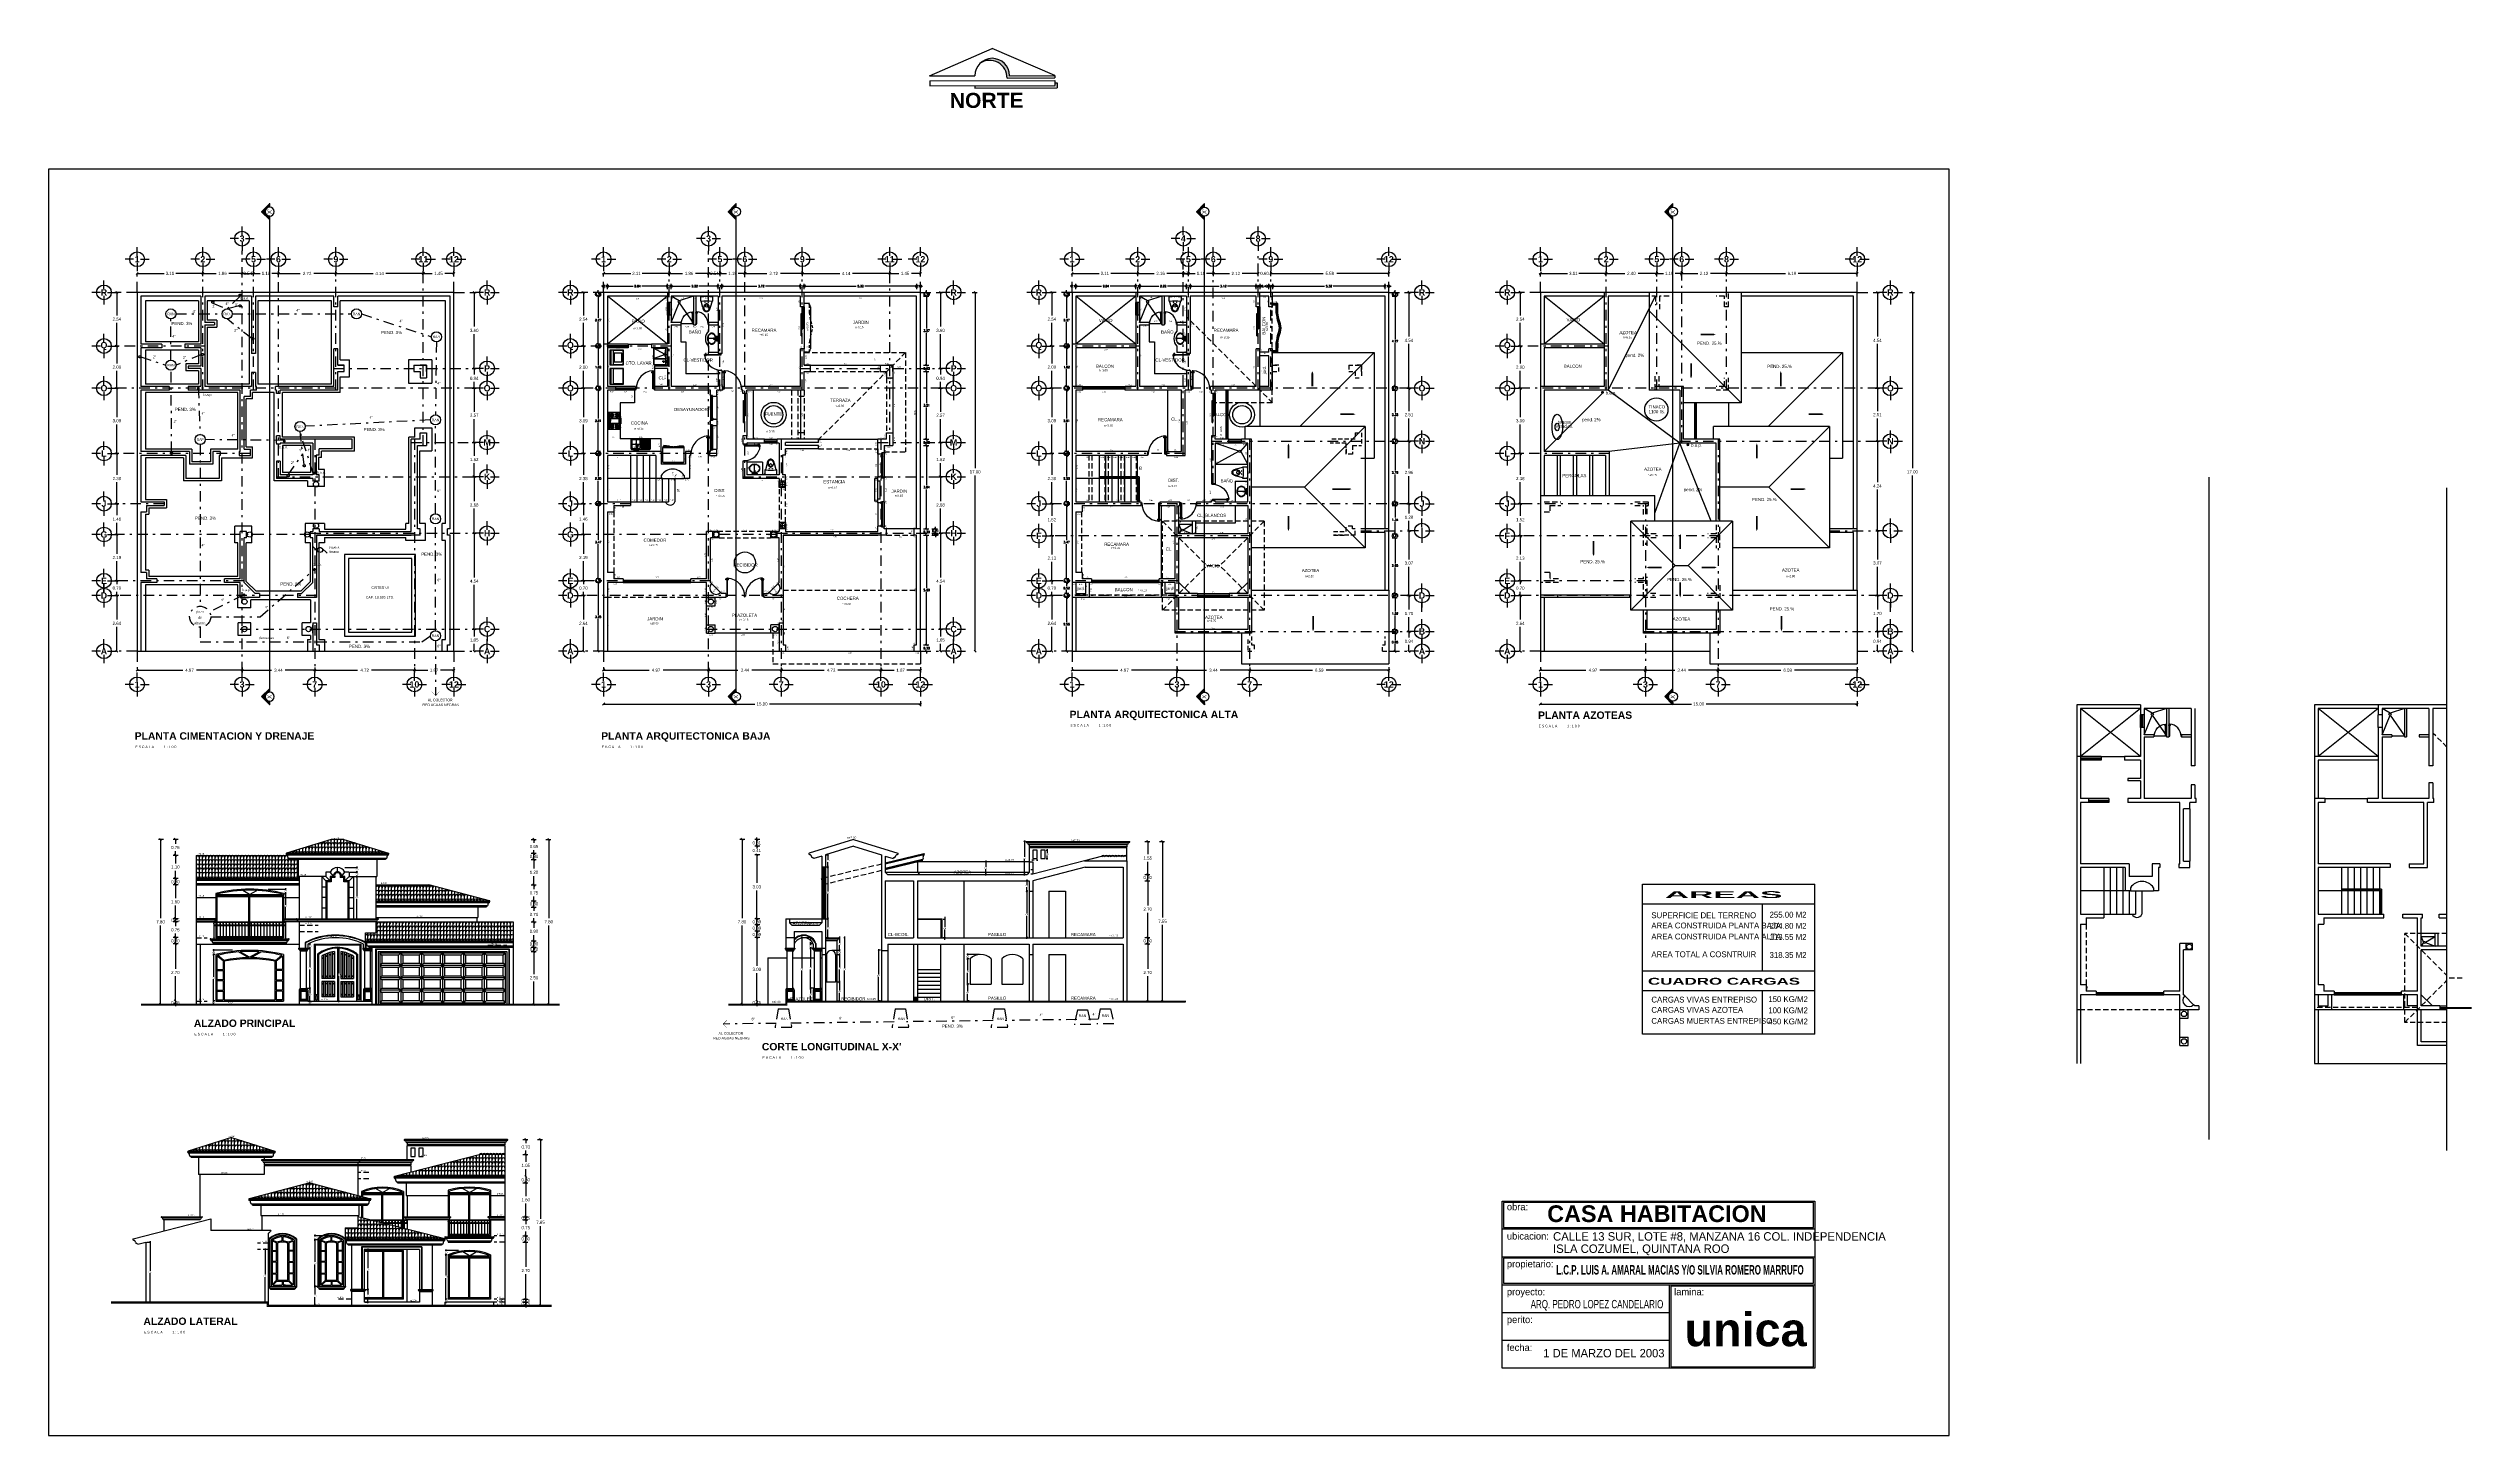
# Model space of a CAD drawing. Extents: x 12 to 127, y -37 to 29.
import ezdxf
from ezdxf.enums import TextEntityAlignment as Align

# ---------------------------------------------------------------- set-up
doc = ezdxf.new("R2010")
doc.units = 0
doc.header["$PDMODE"] = 34
for name, pattern in [('DASHDOT', [1, 0.5, -0.25, 0, -0.25]), ('HIDDEN', [0.375, 0.25, -0.125]), ('HIDDEN2', [0.1875, 0.125, -0.0625])]:
    doc.linetypes.add(name, pattern=pattern)
doc.layers.get('0').update_dxf_attribs({"linetype": 'CONTINUOUS'})
doc.layers.get('DEFPOINTS').update_dxf_attribs({"linetype": 'CONTINUOUS'})
for name, color, linetype in [('ALZADO', 1, 'CONTINUOUS'), ('CEXT', 5, 'CONTINUOUS'), ('CEXT2', 5, 'CONTINUOUS'), ('CIMIENTO1', 6, 'CONTINUOUS'), ('CINT', 7, 'CONTINUOUS'), ('CORTE', 6, 'CONTINUOUS'), ('DESNIVEL', 4, 'CONTINUOUS'), ('DRENAJE', 200, 'DASHDOT'), ('EJES', 10, 'DASHDOT'), ('M1', 2, 'CONTINUOUS'), ('MBAJOS', 4, 'CONTINUOUS'), ('MCOCINA', 40, 'CONTINUOUS'), ('MUROS', 6, 'CONTINUOUS'), ('NIVELES', 7, 'CONTINUOUS'), ('PROY', 3, 'HIDDEN'), ('PTAS', 33, 'CONTINUOUS'), ('TEJA', 30, 'CONTINUOUS'), ('TEJES', 7, 'CONTINUOUS'), ('TEXTOS', 7, 'CONTINUOUS'), ('UBICACION', 1, 'CONTINUOUS'), ('VEN', 4, 'CONTINUOUS')]:
    doc.layers.add(name, color=color, linetype=linetype)
doc.styles.add('ARIAL', font='ARIAL.TTF')
doc.styles.add('E50', font='SWZ721LE.TTF', dxfattribs={"height": 0.05})
doc.styles.add('EJES', font='swisseb.ttf')
doc.styles.add('LETER', font='simplex.shx')
doc.styles.add('M1', font='sasb____.pfb')
doc.styles.add('M2', font='cibt____.pfb')
doc.styles.add('STYLE1', font='ZURCHBXC.TTF')
doc.dimstyles.new('CEXT', dxfattribs={"dimtxt": 0.15, "dimasz": 0.1, "dimexe": 0.1, "dimexo": 0.15, "dimgap": 0.1, "dimtad": 0, "dimtih": 1, "dimtoh": 1, "dimzin": 0, "dimtxsty": 'STANDARD', "dimblk": 'COT', "dimblk1": 'OBLIQUE', "dimblk2": 'OBLIQUE', "dimsah": 1, "dimcen": 0.09, "dimse1": 1, "dimclrt": 7, "dimazin": 3, "dimtfac": 1, "dimtix": 1, "dimtmove": 0, "dimatfit": 3, "dimtolj": 1, "dimtzin": 0})
doc.dimstyles.new('CINT', dxfattribs={"dimtxt": 0.08, "dimasz": 0.02, "dimexe": 0.05, "dimexo": 0.2, "dimgap": 0.02, "dimtad": 0, "dimtih": 1, "dimtoh": 1, "dimzin": 0, "dimtxsty": 'STANDARD', "dimblk": 'COT', "dimcen": 0.09, "dimazin": 3, "dimtfac": 1, "dimtix": 1, "dimtofl": 0, "dimtmove": 0, "dimatfit": 3, "dimtolj": 1, "dimtzin": 0})
doc.dimstyles.new('CONS', dxfattribs={"dimtxt": 0.1, "dimasz": 0.1, "dimexe": 0.1, "dimexo": 0.15, "dimgap": 0.05, "dimtad": 0, "dimtih": 1, "dimtoh": 1, "dimzin": 0, "dimtxsty": 'LETER', "dimblk1": 'OBLIQUE', "dimblk2": 'OBLIQUE', "dimsah": 1, "dimcen": 0.09, "dimclrt": 7, "dimaunit": 1, "dimazin": 3, "dimtfac": 1, "dimtix": 1, "dimtofl": 0, "dimtmove": 0, "dimatfit": 3, "dimtolj": 1, "dimtzin": 0})
doc.dimstyles.new('E50', dxfattribs={"dimscale": 0.5, "dimtxt": 0.05, "dimasz": 0.03, "dimexe": 0.07, "dimexo": 0.03, "dimgap": 0.0505, "dimtad": 0, "dimtih": 1, "dimtoh": 1, "dimzin": 1, "dimtxsty": 'E50', "dimcen": 0.02, "dimdle": 0.1, "dimclrd": 5, "dimclre": 5, "dimclrt": 2, "dimaunit": 1, "dimazin": 3, "dimtfac": 1, "dimtix": 1, "dimtofl": 0, "dimtmove": 0, "dimatfit": 3, "dimtolj": 1, "dimtzin": 0})

# ---------------------------------------------------------------- blocks, each defined once
blk = doc.blocks.new('*D8')
at = {"layer": 'DEFPOINTS', "color": 0, "linetype": 'BYBLOCK'}
for p in [(38.7, 3.83), (38.7, 3.53), (38.75, 3.53)]:
    blk.add_point(p, dxfattribs=at)
at = {"color": 0, "linetype": 'BYBLOCK', "insert": (38.75, 3.68), "char_height": 0.06, "attachment_point": 5, "rotation": 90}
blk.add_mtext('\\A1;0.30', dxfattribs=at)
blk = doc.blocks.new('_NONE')
at = {"color": 0, "linetype": 'BYBLOCK'}
blk.add_circle((0, 0), 0.25, dxfattribs=at)
blk = doc.blocks.new('COT')
blk.add_circle((0, 0), 1)
blk = doc.blocks.new('PI')
for p, q in [((-0.98, 0.06), (-1, 0.06)), ((-0.98, 0.03), (-1, 0.03)), ((-0.98, 0.03), (-0.98, 0.06)), ((-0.14, 0.92), (-0.14, 0.97)), ((-0.14, 0.97), (-0.11, 0.97)), ((-0.14, 0.94), (0, 0.94)), ((-0.14, 0.92), (-0.11, 0.92)), ((-0.11, 0.92), (-0.11, 0.97)), ((-0.11, 0.95), (-0.1, 0.95)), ((-0.11, 0.94), (-0.1, 0.94)), ((-0.1, 0.97), (-0.09, 0.97)), ((-0.1, 0.92), (-0.1, 0.97)), ((-0.1, 0.92), (-0.09, 0.92)), ((-0.09, 0.07), (-0.09, 1.02)), ((-0.09, 1.02), (-0.05, 1.02)), ((-0.05, 0.07), (-0.09, 0.07)), ((-0.05, 1.02), (-0.05, 0.07)), ((-0.05, 0.92), (-0.05, 0.97)), ((-0.05, 0.97), (-0.05, 0.97)), ((-0.05, 0.95), (-0.03, 0.95)), ((-0.05, 0.94), (-0.03, 0.94)), ((-0.05, 0.92), (-0.05, 0.92)), ((-0.03, 0.92), (-0.03, 0.97)), ((-0.03, 0.97), (0, 0.97)), ((-0.03, 0.92), (0, 0.92)), ((-0.02, 0.03), (-0.02, 0.06)), ((0, 0.06), (-0.02, 0.06)), ((0, 0.03), (-0.02, 0.03)), ((0, 0.92), (0, 0.97))]:
    blk.add_line(p, q)
blk.add_arc((-0.01, 0.06), 0.966, 94.5187, 180.0933)
blk = doc.blocks.new('INOALA')
blk.add_lwpolyline([(0.28, -0.23), (0.28, -0.02, 0.066075), (-0.28, -0.02), (-0.28, -0.23, -0.002369), (-0.25, -0.23), (-0.17, -0.53, 0.038063), (-0.15, -0.58, 0.079458), (-0.11, -0.67, 0.107139), (-0.05, -0.73, 0.144759), (0.01, -0.74, 0.140676), (0.07, -0.73, 0.107139), (0.13, -0.67, 0.079458), (0.17, -0.58, 0.038834), (0.18, -0.53), (0.26, -0.23, -0.001772)], format="xyb", close=True)
for points in [[(0.01, -0.71, -0.134638), (-0.04, -0.7, -0.10686), (-0.08, -0.66, -0.082196), (-0.11, -0.6, -0.070515), (-0.12, -0.53, -0.070515), (-0.11, -0.46, -0.082196), (-0.08, -0.41, -0.10686), (-0.04, -0.37, -0.134638), (0.01, -0.35, -0.134638)], [(0.01, -0.71, 0.134638), (0.05, -0.7, 0.10686), (0.1, -0.66, 0.082196), (0.12, -0.6, 0.070515), (0.13, -0.53, 0.070515), (0.12, -0.46, 0.082196), (0.1, -0.41, 0.10686), (0.05, -0.37, 0.134638), (0.01, -0.35, 0.134638)]]:
    blk.add_lwpolyline(points, format="xyb")
for centre in [(-0.07, -0.29), (0.08, -0.29)]:
    blk.add_circle(centre, 0.0115)
for centre, radius, start, end in [((0, -3.07), 2.85, 84.8256, 95.0374), ((0.01, -0.55), 0.135, 89.1844, 133.9019), ((0.01, -0.44), 0.0748, 178.4761, 270.7318), ((0.01, -0.55), 0.135, 46.0981, 90.8156), ((0.01, -0.44), 0.0748, 269.2682, 1.5239)]:
    blk.add_arc(centre, radius, start, end)
blk = doc.blocks.new('LAVABO')
at = {"color": 1}
for p, q in [((-0.1, 0), (-0.1, 0.11)), ((0.1, 0.05), (-0.1, 0.05)), ((0, 0), (0, 0.5)), ((0.1, 0), (0.1, 0.11))]:
    blk.add_line(p, q, dxfattribs=at)
for p, q in [((-0.02, 0.21), (-0.02, 0.05)), ((0.02, 0.05), (0.02, 0.21))]:
    blk.add_line(p, q)
for points in [[(-0.26, 0.3, 0.123283), (-0.24, 0.23, 0.105543), (-0.18, 0.16, 0.087415), (-0.1, 0.12, 0.077845), (0, 0.1, 0.077845), (0.1, 0.12, 0.087415), (0.18, 0.16, 0.105543), (0.24, 0.23, 0.123283), (0.26, 0.3, 0.123283), (0.24, 0.37, 0.105543), (0.18, 0.44, 0.087415), (0.1, 0.48, 0.077845), (0, 0.5, 0.077845), (-0.1, 0.48, 0.087415), (-0.18, 0.44, 0.105543), (-0.24, 0.37, 0.123283)], [(-0.24, 0.3, 0.123283), (-0.22, 0.24, 0.105543), (-0.17, 0.17, 0.087415), (-0.1, 0.13, 0.077845), (0, 0.12, 0.077845), (0.1, 0.13, 0.087415), (0.17, 0.17, 0.105543), (0.22, 0.24, 0.123283), (0.24, 0.3, 0.123283), (0.22, 0.36, 0.105543), (0.17, 0.43, 0.087415), (0.1, 0.47, 0.077845), (0, 0.48, 0.077845), (-0.1, 0.47, 0.087415), (-0.17, 0.43, 0.105543), (-0.22, 0.36, 0.123283)]]:
    blk.add_lwpolyline(points, format="xyb", close=True)
for centre in [(-0.1, 0.05), (0, 0.05), (0.1, 0.05)]:
    blk.add_circle(centre, 0.025)
blk.add_arc((0, 0.21), 0.016, 3.2169, 176.7831)
blk = doc.blocks.new('PD')
for p, q in [((0, 0.92), (0, 0.97)), ((0.03, 0.97), (0, 0.97)), ((0.14, 0.94), (0, 0.94)), ((0.03, 0.92), (0, 0.92)), ((0, 0.06), (0.02, 0.06)), ((0, 0.03), (0.02, 0.03)), ((0.02, 0.03), (0.02, 0.06)), ((0.03, 0.92), (0.03, 0.97)), ((0.05, 0.95), (0.03, 0.95)), ((0.05, 0.94), (0.03, 0.94)), ((0.05, 1.02), (0.05, 0.07)), ((0.09, 1.02), (0.05, 1.02)), ((0.05, 0.92), (0.05, 0.97)), ((0.05, 0.97), (0.05, 0.97)), ((0.05, 0.92), (0.05, 0.92)), ((0.05, 0.07), (0.09, 0.07)), ((0.09, 0.07), (0.09, 1.02)), ((0.1, 0.97), (0.09, 0.97)), ((0.1, 0.92), (0.09, 0.92)), ((0.1, 0.92), (0.1, 0.97)), ((0.11, 0.95), (0.1, 0.95)), ((0.11, 0.94), (0.1, 0.94)), ((0.11, 0.92), (0.11, 0.97)), ((0.14, 0.97), (0.11, 0.97)), ((0.14, 0.92), (0.11, 0.92)), ((0.14, 0.92), (0.14, 0.97)), ((0.98, 0.06), (1, 0.06)), ((0.98, 0.03), (0.98, 0.06)), ((0.98, 0.03), (1, 0.03))]:
    blk.add_line(p, q)
blk.add_arc((0.01, 0.06), 0.966, 359.9067, 85.4813)
blk = doc.blocks.new('LAVADORA')
blk.add_line((-0.15, -0.345), (-0.15, 0.345))
for points in [[(-0.1, 0.345), (-0.75, 0.345), (-0.75, -0.345), (-0.1, -0.345)], [(-0.25, 0.325), (-0.73, 0.325), (-0.73, -0.325), (-0.25, -0.325)], [(-0.31, 0.2), (-0.67, 0.2), (-0.67, -0.2), (-0.31, -0.2)]]:
    blk.add_lwpolyline(points, close=True)
blk = doc.blocks.new('SECADORA')
blk.add_line((-0.15, -0.345), (-0.15, 0.395))
for points in [[(-0.1, 0.395), (-0.75, 0.395), (-0.75, -0.345), (-0.1, -0.345)], [(-0.25, 0.375), (-0.73, 0.375), (-0.73, -0.325), (-0.25, -0.325)]]:
    blk.add_lwpolyline(points, close=True)
blk = doc.blocks.new('LAVADERO80')
for p, q in [((-0.06, 0.65), (0.24, 0.65)), ((0, 0.8), (0, 0)), ((0.63, 0.8), (0, 0.8)), ((0, 0), (0.63, 0)), ((0.2, 0.31), (0.02, 0.31)), ((0.03, 0.64), (0.03, 0.66)), ((0.04, 0.72), (0.04, 0.58)), ((0.04, 0.66), (0.08, 0.66)), ((0.15, 0.63), (0.04, 0.63)), ((0.07, 0.49), (0.07, 0.03)), ((0.07, 0.77), (0.07, 0.66)), ((0.08, 0.66), (0.15, 0.66)), ((0.07, 0.63), (0.07, 0.53)), ((0.11, 0.34), (0.08, 0.5)), ((0.11, 0.28), (0.08, 0.02)), ((0.08, 0.02), (0.63, 0.02)), ((0.63, 0.78), (0.08, 0.78)), ((0.63, 0.52), (0.08, 0.52)), ((0.63, 0.5), (0.08, 0.5)), ((0.11, 0.4), (0.11, 0.22)), ((0.12, 0.52), (0.12, 0.5)), ((0.14, 0.32), (0.64, 0.5)), ((0.14, 0.3), (0.63, 0.02)), ((0.16, 0.66), (0.16, 0.64)), ((0.19, 0.5), (0.19, 0.52)), ((0.64, 0.53), (0.64, 0.77)), ((0.64, 0.03), (0.64, 0.49)), ((0.66, 0.03), (0.66, 0.77))]:
    blk.add_line(p, q)
for radius in [0.0278, 0.0162]:
    blk.add_circle((0.11, 0.31), radius)
for centre, radius, start, end in [((0.03, 0.66), 0.001, 90, 180), ((0.04, 0.66), 0.006, 90, 180), ((0.04, 0.64), 0.006, 180, 270), ((0.08, 0.03), 0.01, 180, 270), ((0.08, 0.77), 0.01, 90, 180), ((0.08, 0.53), 0.01, 180, 270), ((0.08, 0.49), 0.01, 90, 180), ((0.17, 0.65), 0.0284, 214.4174, 150.6507), ((0.15, 0.66), 0.006, 0, 90), ((0.15, 0.64), 0.006, 270, 0), ((0.17, 0.65), 0.0162, 202.5092, 157.4908), ((0.63, 0.77), 0.03, 0, 90), ((0.63, 0.77), 0.01, 0, 90), ((0.63, 0.53), 0.01, 270, 0), ((0.63, 0.49), 0.01, 359.991, 90), ((0.63, 0.03), 0.01, 270, 360), ((0.63, 0.03), 0.03, 270, 0)]:
    blk.add_arc(centre, radius, start, end)
blk = doc.blocks.new('BL175')
for p, q in [((-0.5, -0.09), (0.5, -0.09)), ((-0.5, -0.79), (-0.5, -0.09)), ((0.5, -0.79), (-0.5, -0.79)), ((0.5, -0.81), (-0.5, -0.81)), ((-0.5, -0.84), (-0.5, -0.81)), ((-0.02, -0.84), (-0.5, -0.84)), ((-0.49, -0.81), (-0.49, -0.79)), ((-0.46, -0.84), (-0.46, -0.88)), ((-0.19, -0.86), (-0.46, -0.88)), ((-0.45, -0.04), (0.45, -0.04)), ((-0.45, -0.09), (-0.45, -0.04)), ((-0.43, -0.84), (-0.43, -0.86)), ((-0.43, -0.86), (-0.27, -0.85)), ((-0.27, -0.84), (-0.27, -0.85)), ((-0.19, -0.84), (-0.19, -0.86)), ((-0.02, -0.84), (-0.02, -0.81)), ((0.02, -0.84), (0.02, -0.81)), ((0.5, -0.84), (0.02, -0.84)), ((0.19, -0.84), (0.19, -0.86)), ((0.19, -0.86), (0.46, -0.88)), ((0.27, -0.84), (0.27, -0.85)), ((0.43, -0.86), (0.27, -0.85)), ((0.43, -0.84), (0.43, -0.86)), ((0.45, -0.09), (0.45, -0.04)), ((0.46, -0.84), (0.46, -0.88)), ((0.49, -0.81), (0.49, -0.79)), ((0.5, -0.09), (0.5, -0.79)), ((0.5, -0.84), (0.5, -0.81))]:
    blk.add_line(p, q)
blk = doc.blocks.new('ESTUFA80')
for p, q in [((0.39, 0), (-0.39, 0)), ((-0.3, 0.01), (-0.32, 0.01)), ((-0.32, 0.01), (-0.32, 0)), ((-0.3, 0.03), (-0.3, 0.01)), ((-0.3, 0.03), (-0.3, 0.03)), ((-0.3, 0.01), (-0.3, 0.03)), ((-0.3, 0.01), (-0.3, 0.01)), ((-0.29, 0.01), (-0.3, 0.01)), ((-0.28, 0), (-0.28, 0.01)), ((-0.24, 0.01), (-0.24, 0)), ((-0.22, 0.01), (-0.23, 0.01)), ((-0.21, 0.03), (-0.22, 0.03)), ((-0.22, 0.03), (-0.22, 0.01)), ((-0.21, 0.01), (-0.22, 0.01)), ((-0.21, 0.01), (-0.21, 0.03)), ((-0.2, 0.01), (-0.21, 0.01)), ((-0.2, 0), (-0.2, 0.01)), ((-0.15, 0.02), (-0.15, 0.03)), ((-0.14, 0.03), (-0.05, 0.03)), ((-0.06, 0.02), (-0.14, 0.02)), ((-0.13, 0), (-0.13, 0.02)), ((-0.12, 0.02), (-0.12, 0)), ((-0.06, 0.01), (-0.06, 0)), ((-0.05, 0.01), (-0.06, 0.01)), ((-0.05, 0.03), (-0.05, 0.01)), ((-0.04, 0.03), (0.04, 0.03)), ((-0.04, 0.01), (-0.04, 0.03)), ((-0.04, 0.03), (-0.05, 0.03)), ((-0.03, 0.01), (-0.04, 0.01)), ((-0.04, 0.01), (-0.05, 0.01)), ((0.03, 0.02), (-0.03, 0.02)), ((-0.02, 0), (-0.02, 0.01)), ((0.02, 0.01), (0.02, 0)), ((0.04, 0.01), (0.03, 0.01)), ((0.04, 0.03), (0.04, 0.01)), ((0.05, 0.03), (0.04, 0.03)), ((0.05, 0.01), (0.04, 0.01)), ((0.05, 0.03), (0.14, 0.03)), ((0.05, 0.01), (0.05, 0.03)), ((0.06, 0.01), (0.05, 0.01)), ((0.14, 0.02), (0.06, 0.02)), ((0.06, 0), (0.06, 0.01)), ((0.12, 0.02), (0.12, 0)), ((0.13, 0), (0.13, 0.02)), ((0.15, 0.02), (0.15, 0.03)), ((0.2, 0.01), (0.2, 0)), ((0.21, 0.01), (0.2, 0.01)), ((0.21, 0.03), (0.21, 0.01)), ((0.22, 0.01), (0.22, 0.03)), ((0.22, 0.03), (0.22, 0.03)), ((0.23, 0.01), (0.22, 0.01)), ((0.22, 0.01), (0.22, 0.01)), ((0.24, 0), (0.24, 0.01)), ((0.28, 0.01), (0.28, 0)), ((0.3, 0.01), (0.29, 0.01)), ((0.3, 0.03), (0.3, 0.01)), ((0.31, 0.03), (0.3, 0.03)), ((0.31, 0.01), (0.3, 0.01)), ((0.31, 0.01), (0.31, 0.03)), ((0.32, 0.01), (0.31, 0.01)), ((0.32, 0), (0.32, 0.01)), ((-0.4, -0.01), (-0.4, -0.52)), ((-0.4, -0.56), (-0.4, -0.59)), ((0.39, -0.01), (-0.39, -0.01)), ((-0.39, -0.01), (-0.39, -0.52)), ((-0.39, -0.52), (0.39, -0.52)), ((-0.39, -0.53), (0.39, -0.53)), ((-0.39, -0.55), (0.39, -0.55)), ((-0.39, -0.6), (0.39, -0.6)), ((-0.38, -0.13), (-0.31, -0.13)), ((-0.38, -0.14), (-0.38, -0.13)), ((-0.31, -0.14), (-0.38, -0.14)), ((-0.38, -0.38), (-0.31, -0.38)), ((-0.38, -0.39), (-0.38, -0.38)), ((-0.31, -0.39), (-0.38, -0.39)), ((-0.38, -0.55), (-0.38, -0.53)), ((-0.33, -0.05), (-0.32, -0.04)), ((-0.29, -0.11), (-0.33, -0.05)), ((-0.33, -0.23), (-0.29, -0.17)), ((-0.32, -0.23), (-0.33, -0.23)), ((-0.33, -0.29), (-0.32, -0.29)), ((-0.29, -0.36), (-0.33, -0.29)), ((-0.33, -0.48), (-0.29, -0.41)), ((-0.32, -0.48), (-0.33, -0.48)), ((-0.33, -0.54), (-0.33, -0.55)), ((-0.26, -0.54), (-0.33, -0.54)), ((-0.32, -0.04), (-0.28, -0.1)), ((-0.28, -0.17), (-0.32, -0.23)), ((-0.32, -0.29), (-0.28, -0.35)), ((-0.28, -0.42), (-0.32, -0.48)), ((-0.32, -0.53), (-0.32, -0.54)), ((-0.26, -0.53), (-0.32, -0.53)), ((-0.31, -0.13), (-0.31, -0.14)), ((-0.31, -0.38), (-0.31, -0.39)), ((-0.28, -0.1), (-0.29, -0.11)), ((-0.29, -0.17), (-0.28, -0.17)), ((-0.28, -0.35), (-0.29, -0.36)), ((-0.29, -0.41), (-0.28, -0.42)), ((-0.26, -0.54), (-0.26, -0.53)), ((-0.26, -0.55), (-0.26, -0.54)), ((-0.25, -0.1), (-0.22, -0.04)), ((-0.21, -0.05), (-0.25, -0.11)), ((-0.25, -0.11), (-0.25, -0.1)), ((-0.22, -0.23), (-0.25, -0.17)), ((-0.25, -0.17), (-0.21, -0.23)), ((-0.25, -0.17), (-0.25, -0.17)), ((-0.25, -0.35), (-0.22, -0.29)), ((-0.21, -0.29), (-0.25, -0.36)), ((-0.25, -0.36), (-0.25, -0.35)), ((-0.25, -0.42), (-0.25, -0.42)), ((-0.25, -0.42), (-0.21, -0.48)), ((-0.22, -0.48), (-0.25, -0.42)), ((-0.23, -0.14), (-0.23, -0.13)), ((-0.23, -0.13), (-0.16, -0.13)), ((-0.16, -0.14), (-0.23, -0.14)), ((-0.23, -0.38), (-0.16, -0.38)), ((-0.23, -0.39), (-0.23, -0.38)), ((-0.16, -0.39), (-0.23, -0.39)), ((-0.22, -0.04), (-0.21, -0.05)), ((-0.21, -0.23), (-0.22, -0.23)), ((-0.22, -0.29), (-0.21, -0.29)), ((-0.21, -0.48), (-0.22, -0.48)), ((-0.16, -0.13), (-0.16, -0.14)), ((-0.16, -0.38), (-0.16, -0.39)), ((-0.13, -0.03), (-0.13, -0.49)), ((0.13, -0.02), (-0.12, -0.02)), ((-0.12, -0.5), (0.13, -0.5)), ((0.12, -0.04), (-0.11, -0.04)), ((-0.11, -0.04), (-0.11, -0.48)), ((-0.11, -0.48), (0.12, -0.48)), ((-0.1, -0.05), (-0.1, -0.47)), ((0.11, -0.05), (-0.1, -0.05)), ((-0.1, -0.47), (0.11, -0.47)), ((0.11, -0.47), (0.11, -0.05)), ((0.12, -0.48), (0.12, -0.04)), ((0.14, -0.49), (0.14, -0.03)), ((0.16, -0.13), (0.16, -0.14)), ((0.24, -0.13), (0.16, -0.13)), ((0.16, -0.14), (0.24, -0.14)), ((0.24, -0.38), (0.16, -0.38)), ((0.16, -0.38), (0.16, -0.39)), ((0.16, -0.39), (0.24, -0.39)), ((0.26, -0.1), (0.22, -0.04)), ((0.22, -0.04), (0.22, -0.05)), ((0.22, -0.05), (0.25, -0.11)), ((0.25, -0.17), (0.22, -0.23)), ((0.22, -0.23), (0.26, -0.17)), ((0.22, -0.23), (0.22, -0.23)), ((0.22, -0.29), (0.22, -0.29)), ((0.22, -0.29), (0.25, -0.36)), ((0.26, -0.35), (0.22, -0.29)), ((0.22, -0.48), (0.26, -0.42)), ((0.25, -0.42), (0.22, -0.48)), ((0.22, -0.48), (0.22, -0.48)), ((0.24, -0.14), (0.24, -0.13)), ((0.24, -0.39), (0.24, -0.38)), ((0.25, -0.11), (0.26, -0.1)), ((0.26, -0.17), (0.25, -0.17)), ((0.25, -0.36), (0.26, -0.35)), ((0.26, -0.42), (0.25, -0.42)), ((0.32, -0.04), (0.29, -0.1)), ((0.29, -0.11), (0.33, -0.05)), ((0.29, -0.1), (0.29, -0.11)), ((0.3, -0.17), (0.29, -0.17)), ((0.29, -0.17), (0.32, -0.23)), ((0.32, -0.29), (0.29, -0.35)), ((0.29, -0.36), (0.33, -0.29)), ((0.29, -0.35), (0.29, -0.36)), ((0.3, -0.41), (0.29, -0.42)), ((0.29, -0.42), (0.32, -0.48)), ((0.33, -0.23), (0.3, -0.17)), ((0.33, -0.48), (0.3, -0.41)), ((0.31, -0.13), (0.31, -0.14)), ((0.38, -0.13), (0.31, -0.13)), ((0.31, -0.14), (0.38, -0.14)), ((0.38, -0.38), (0.31, -0.38)), ((0.31, -0.38), (0.31, -0.39)), ((0.31, -0.39), (0.38, -0.39)), ((0.33, -0.05), (0.32, -0.04)), ((0.32, -0.23), (0.33, -0.23)), ((0.33, -0.29), (0.32, -0.29)), ((0.32, -0.48), (0.33, -0.48)), ((0.38, -0.14), (0.38, -0.13)), ((0.38, -0.39), (0.38, -0.38)), ((0.38, -0.55), (0.38, -0.53)), ((0.39, -0.52), (0.39, -0.01)), ((0.4, -0.52), (0.4, -0.01)), ((0.4, -0.59), (0.4, -0.56))]:
    blk.add_line(p, q)
for centre in [(-0.27, -0.14), (-0.27, -0.38), (0.27, -0.14), (0.27, -0.38)]:
    blk.add_circle(centre, 0.0302)
for centre, radius, start, end in [((-0.32, 0.01), 0.005, 90, 180), ((-0.3, 0.01), 0.013, 103.1366, 182.6047), ((-0.3, 0.03), 0.001, 90, 180), ((-0.3, 0.03), 0.001, 0, 90), ((-0.3, 0.01), 0.013, 357.3953, 76.8634), ((-0.3, 0.01), 0.001, 270, 0), ((-0.3, 0.01), 0.001, 180, 270), ((-0.29, 0.01), 0.005, 0, 90), ((-0.23, 0.01), 0.005, 90, 180), ((-0.22, 0.01), 0.013, 103.1366, 182.6047), ((-0.22, 0.03), 0.001, 90, 180), ((-0.22, 0.01), 0.001, 180, 270), ((-0.22, 0.01), 0.013, 357.3953, 76.8634), ((-0.21, 0.03), 0.001, 0, 90), ((-0.21, 0.01), 0.001, 270, 0), ((-0.2, 0.01), 0.005, 0, 90), ((-0.14, 0.03), 0.005, 90, 180), ((-0.14, 0.02), 0.005, 180, 270), ((-0.04, 0.01), 0.013, 103.1366, 182.6047), ((-0.06, 0.01), 0.005, 90, 180), ((-0.05, 0.03), 0.001, 90, 180), ((-0.05, 0.01), 0.001, 180, 270), ((-0.04, 0.01), 0.013, 357.3953, 76.8634), ((-0.04, 0.03), 0.001, 0, 90), ((-0.04, 0.01), 0.001, 270, 0), ((-0.03, 0.01), 0.005, 0, 90), ((0.03, 0.01), 0.005, 90, 180), ((0.04, 0.01), 0.013, 103.1366, 182.6047), ((0.04, 0.03), 0.001, 90, 180), ((0.04, 0.01), 0.001, 180, 270), ((0.05, 0.03), 0.001, 0, 90), ((0.04, 0.01), 0.013, 357.3953, 76.8634), ((0.05, 0.01), 0.001, 270, 0), ((0.06, 0.01), 0.005, 0, 90), ((0.14, 0.03), 0.005, 0, 90), ((0.14, 0.02), 0.005, 270, 360), ((0.15, 0.03), 0.001, 0, 90), ((0.22, 0.01), 0.013, 103.1366, 182.6047), ((0.2, 0.01), 0.005, 90, 180), ((0.22, 0.03), 0.001, 90, 180), ((0.22, 0.01), 0.001, 180, 270), ((0.22, 0.01), 0.013, 357.3953, 76.8634), ((0.22, 0.03), 0.001, 0, 90), ((0.22, 0.01), 0.001, 270, 0), ((0.23, 0.01), 0.005, 0, 90), ((0.29, 0.01), 0.005, 90, 180), ((0.3, 0.01), 0.013, 103.1366, 182.6047), ((0.3, 0.03), 0.001, 90, 180), ((0.3, 0.01), 0.001, 180, 270), ((0.31, 0.03), 0.001, 0, 90), ((0.3, 0.01), 0.013, 357.3953, 76.8634), ((0.31, 0.01), 0.001, 270, 0), ((0.32, 0.01), 0.005, 0, 90), ((-0.39, -0.01), 0.01, 90, 180), ((-0.39, -0.52), 0.01, 180, 270), ((-0.39, -0.56), 0.01, 90, 180), ((-0.39, -0.59), 0.01, 180, 270), ((-0.27, -0.14), 0.0851, 122.3114, 177.1831), ((-0.27, -0.14), 0.0851, 182.42, 237.3525), ((-0.27, -0.39), 0.0851, 122.3114, 177.1831), ((-0.27, -0.39), 0.0851, 182.42, 237.3525), ((-0.27, -0.14), 0.0737, 122.866, 176.6625), ((-0.27, -0.14), 0.0737, 182.866, 236.6625), ((-0.27, -0.39), 0.0737, 122.866, 176.6625), ((-0.27, -0.39), 0.0737, 182.866, 236.6625), ((-0.27, -0.14), 0.0504, 124.2309, 174.903), ((-0.27, -0.14), 0.0504, 184.4298, 234.8605), ((-0.27, -0.38), 0.0504, 124.2309, 174.903), ((-0.27, -0.38), 0.0504, 184.4298, 234.8605), ((-0.27, -0.14), 0.0851, 62.3726, 117.0721), ((-0.27, -0.14), 0.0851, 242.5897, 297.4109), ((-0.27, -0.39), 0.0851, 62.3726, 117.0721), ((-0.27, -0.39), 0.0851, 242.5897, 297.4109), ((-0.27, -0.14), 0.0737, 62.866, 116.6625), ((-0.27, -0.14), 0.0737, 242.866, 296.6625), ((-0.27, -0.39), 0.0737, 62.866, 116.6625), ((-0.27, -0.39), 0.0737, 242.866, 296.6625), ((-0.27, -0.14), 0.0504, 63.9941, 114.7063), ((-0.27, -0.14), 0.0504, 244.3917, 294.6213), ((-0.27, -0.38), 0.0504, 63.9941, 114.7063), ((-0.27, -0.38), 0.0504, 244.3917, 294.6213), ((-0.27, -0.14), 0.0504, 3.956, 54.467), ((-0.27, -0.14), 0.0504, 304.1548, 354.4245), ((-0.27, -0.38), 0.0504, 3.956, 54.467), ((-0.27, -0.38), 0.0504, 304.1548, 354.4245), ((-0.27, -0.14), 0.0737, 2.866, 56.6625), ((-0.27, -0.14), 0.0737, 302.866, 356.6625), ((-0.27, -0.39), 0.0737, 2.866, 56.6625), ((-0.27, -0.39), 0.0737, 302.866, 356.6625), ((-0.27, -0.14), 0.0851, 2.5423, 57.1306), ((-0.27, -0.14), 0.0851, 302.6509, 357.3), ((-0.27, -0.39), 0.0851, 2.5423, 57.1306), ((-0.27, -0.39), 0.0851, 302.6509, 357.3), ((-0.12, -0.03), 0.01, 90, 180), ((-0.12, -0.49), 0.01, 180, 270), ((0.13, -0.03), 0.01, 0, 90), ((0.13, -0.49), 0.01, 270, 0), ((0.27, -0.14), 0.0851, 122.8694, 177.4577), ((0.27, -0.14), 0.0851, 182.7, 237.3491), ((0.27, -0.39), 0.0851, 122.8694, 177.4577), ((0.27, -0.39), 0.0851, 182.7, 237.3491), ((0.27, -0.14), 0.0737, 123.3375, 177.134), ((0.27, -0.14), 0.0737, 183.3375, 237.134), ((0.27, -0.39), 0.0737, 123.3375, 177.134), ((0.27, -0.39), 0.0737, 183.3375, 237.134), ((0.27, -0.14), 0.0504, 125.533, 176.044), ((0.27, -0.14), 0.0504, 185.5755, 235.8452), ((0.27, -0.38), 0.0504, 125.533, 176.044), ((0.27, -0.38), 0.0504, 185.5755, 235.8452), ((0.27, -0.14), 0.0851, 62.9279, 117.6274), ((0.27, -0.14), 0.0851, 242.5891, 297.4103), ((0.27, -0.39), 0.0851, 62.9279, 117.6274), ((0.27, -0.39), 0.0851, 242.5891, 297.4103), ((0.27, -0.14), 0.0737, 63.3375, 117.134), ((0.27, -0.14), 0.0737, 243.3375, 297.134), ((0.27, -0.39), 0.0737, 63.3375, 117.134), ((0.27, -0.39), 0.0737, 243.3375, 297.134), ((0.27, -0.14), 0.0504, 65.2937, 116.0059), ((0.27, -0.14), 0.0504, 245.3787, 295.6083), ((0.27, -0.38), 0.0504, 65.2937, 116.0059), ((0.27, -0.38), 0.0504, 245.3787, 295.6083), ((0.27, -0.14), 0.0504, 5.097, 55.7691), ((0.27, -0.14), 0.0504, 305.1395, 355.5702), ((0.27, -0.38), 0.0504, 5.097, 55.7691), ((0.27, -0.38), 0.0504, 305.1395, 355.5702), ((0.27, -0.14), 0.0737, 3.3375, 57.134), ((0.27, -0.14), 0.0737, 303.3375, 357.134), ((0.27, -0.39), 0.0737, 3.3375, 57.134), ((0.27, -0.39), 0.0737, 303.3375, 357.134), ((0.27, -0.14), 0.0851, 2.8169, 57.6886), ((0.27, -0.14), 0.0851, 302.6475, 357.58), ((0.27, -0.39), 0.0851, 2.8169, 57.6886), ((0.27, -0.39), 0.0851, 302.6475, 357.58), ((0.39, -0.01), 0.01, 0, 90), ((0.39, -0.52), 0.01, 270, 0), ((0.39, -0.56), 0.01, 360, 90), ((0.39, -0.59), 0.01, 270, 360)]:
    blk.add_arc(centre, radius, start, end)
blk = doc.blocks.new('TARJA3')
for p, q in [((-0.4, 0.37), (-0.04, 0.37)), ((-0.31, 0.12), (-0.31, 0.03)), ((-0.15, 0.32), (-0.25, 0.08)), ((-0.22, 0.55), (-0.22, 0.19)), ((-0.12, 0.31), (-0.2, 0.07)), ((-0.14, 0.12), (-0.14, 0.03)), ((0.03, 0.55), (0.43, 0.55)), ((0.03, 0.53), (0.43, 0.53)), ((0.03, 0.51), (0.43, 0.51)), ((0.03, 0.49), (0.43, 0.49)), ((0.03, 0.47), (0.43, 0.47)), ((0.03, 0.45), (0.43, 0.45)), ((0.03, 0.43), (0.43, 0.43)), ((0.03, 0.41), (0.43, 0.41)), ((0.03, 0.39), (0.43, 0.39)), ((0.03, 0.37), (0.43, 0.37)), ((0.03, 0.35), (0.43, 0.35)), ((0.03, 0.33), (0.43, 0.33)), ((0.03, 0.31), (0.43, 0.31)), ((0.03, 0.29), (0.43, 0.29)), ((0.03, 0.27), (0.43, 0.27)), ((0.03, 0.25), (0.43, 0.25)), ((0.03, 0.23), (0.43, 0.23)), ((0.03, 0.21), (0.43, 0.21)), ((0.03, 0.19), (0.43, 0.19))]:
    blk.add_line(p, q)
for points in [[(-0.18, 0.12), (0.41, 0.12, 0.414214), (0.47, 0.19), (0.47, 0.55, 0.414214), (0.41, 0.62), (-0.4, 0.62, 0.414214), (-0.47, 0.55), (-0.47, 0.19, 0.414214), (-0.4, 0.12), (-0.23, 0.12)], [(-0.16, 0.17), (-0.04, 0.17, 0.414214), (-0.02, 0.19), (-0.02, 0.55, 0.414214), (-0.04, 0.58), (-0.4, 0.58, 0.414214), (-0.42, 0.55), (-0.42, 0.19, 0.414214), (-0.4, 0.17), (-0.21, 0.17)]]:
    blk.add_lwpolyline(points, format="xyb")
blk.add_lwpolyline([(0.43, 0.55), (0.43, 0.19, -0.414214), (0.41, 0.17), (0.05, 0.17, -0.414214), (0.03, 0.19), (0.03, 0.55, -0.414214), (0.05, 0.58), (0.41, 0.58, -0.414214)], format="xyb", close=True)
for centre, radius in [((-0.31, 0.08), 0.025), ((-0.22, 0.37), 0.035), ((-0.22, 0.37), 0.025), ((-0.22, 0.08), 0.025), ((-0.14, 0.08), 0.025)]:
    blk.add_circle(centre, radius)
for centre, radius, start, end in [((-0.13, 0.32), 0.0147, 341.3579, 156.779), ((0.41, 0.19), 0.02, 270, 0), ((0.41, 0.19), 0.02, 270, 0)]:
    blk.add_arc(centre, radius, start, end)
blk = doc.blocks.new('_OBLIQUE')
at = {"color": 0, "linetype": 'BYBLOCK'}
blk.add_line((-0.5, -0.5), (0.5, 0.5), dxfattribs=at)
blk = doc.blocks.new('*D29')
at = {"color": 0, "linetype": 'BYBLOCK'}
for p, q in [((37.39, 2.74), (37.19, 2.74)), ((37.29, 2.74), (37.29, 1.6)), ((37.29, 0.1), (37.29, 1.25))]:
    blk.add_line(p, q, dxfattribs=at)
at = {"layer": 'DEFPOINTS', "color": 0, "linetype": 'BYBLOCK'}
for p in [(37.29, 2.74), (37.54, 2.74), (37.54, 0.1)]:
    blk.add_point(p, dxfattribs=at)
at = {"color": 0, "linetype": 'BYBLOCK', "xscale": 0.1, "yscale": 0.1, "zscale": 0.1}
for p, rotation in [((37.29, 2.74), 90), ((37.29, 0.1), 270)]:
    blk.add_blockref('_OBLIQUE', p, dxfattribs=dict(at, rotation=rotation))
at = {"color": 7, "linetype": 'BYBLOCK', "insert": (37.29, 1.42), "char_height": 0.15, "attachment_point": 5}
blk.add_mtext('\\A1;2.64', dxfattribs=at)
blk = doc.blocks.new('*D30')
at = {"color": 0, "linetype": 'BYBLOCK'}
for p, q in [((37.51, 3.44), (37.19, 3.44)), ((37.29, 3.44), (37.29, 3.27)), ((37.29, 2.74), (37.29, 2.92))]:
    blk.add_line(p, q, dxfattribs=at)
at = {"layer": 'DEFPOINTS', "color": 0, "linetype": 'BYBLOCK'}
for p in [(37.29, 3.44), (37.54, 2.74), (37.66, 3.44)]:
    blk.add_point(p, dxfattribs=at)
at = {"color": 0, "linetype": 'BYBLOCK', "xscale": 0.1, "yscale": 0.1, "zscale": 0.1}
for p, rotation in [((37.29, 3.44), 90), ((37.29, 2.74), 270)]:
    blk.add_blockref('_OBLIQUE', p, dxfattribs=dict(at, rotation=rotation))
at = {"color": 7, "linetype": 'BYBLOCK', "insert": (37.29, 3.09), "char_height": 0.15, "attachment_point": 5}
blk.add_mtext('\\A1;0.70', dxfattribs=at)
blk = doc.blocks.new('*D31')
at = {"color": 0, "linetype": 'BYBLOCK'}
for p, q in [((37.39, 5.63), (37.19, 5.63)), ((37.29, 5.63), (37.29, 4.71)), ((37.29, 3.44), (37.29, 4.36))]:
    blk.add_line(p, q, dxfattribs=at)
at = {"layer": 'DEFPOINTS', "color": 0, "linetype": 'BYBLOCK'}
for p in [(37.29, 5.63), (37.54, 5.63), (37.54, 3.44)]:
    blk.add_point(p, dxfattribs=at)
at = {"color": 0, "linetype": 'BYBLOCK', "xscale": 0.1, "yscale": 0.1, "zscale": 0.1}
for p, rotation in [((37.29, 5.63), 90), ((37.29, 3.44), 270)]:
    blk.add_blockref('_OBLIQUE', p, dxfattribs=dict(at, rotation=rotation))
at = {"color": 7, "linetype": 'BYBLOCK', "insert": (37.29, 4.54), "char_height": 0.15, "attachment_point": 5}
blk.add_mtext('\\A1;2.19', dxfattribs=at)
blk = doc.blocks.new('*D32')
at = {"color": 0, "linetype": 'BYBLOCK'}
for p, q in [((37.39, 7.09), (37.19, 7.09)), ((37.29, 7.09), (37.29, 6.54)), ((37.29, 5.63), (37.29, 6.19))]:
    blk.add_line(p, q, dxfattribs=at)
at = {"layer": 'DEFPOINTS', "color": 0, "linetype": 'BYBLOCK'}
for p in [(37.29, 7.09), (37.54, 7.09), (37.54, 5.63)]:
    blk.add_point(p, dxfattribs=at)
at = {"color": 0, "linetype": 'BYBLOCK', "xscale": 0.1, "yscale": 0.1, "zscale": 0.1}
for p, rotation in [((37.29, 7.09), 90), ((37.29, 5.63), 270)]:
    blk.add_blockref('_OBLIQUE', p, dxfattribs=dict(at, rotation=rotation))
at = {"color": 7, "linetype": 'BYBLOCK', "insert": (37.29, 6.36), "char_height": 0.15, "attachment_point": 5}
blk.add_mtext('\\A1;1.46', dxfattribs=at)
blk = doc.blocks.new('*D33')
at = {"color": 0, "linetype": 'BYBLOCK'}
for p, q in [((37.39, 9.47), (37.19, 9.47)), ((37.29, 9.47), (37.29, 8.46)), ((37.29, 7.09), (37.29, 8.11))]:
    blk.add_line(p, q, dxfattribs=at)
at = {"layer": 'DEFPOINTS', "color": 0, "linetype": 'BYBLOCK'}
for p in [(37.29, 9.47), (37.54, 9.47), (37.31, 7.09)]:
    blk.add_point(p, dxfattribs=at)
at = {"color": 0, "linetype": 'BYBLOCK', "xscale": 0.1, "yscale": 0.1, "zscale": 0.1}
for p, rotation in [((37.29, 9.47), 90), ((37.29, 7.09), 270)]:
    blk.add_blockref('_OBLIQUE', p, dxfattribs=dict(at, rotation=rotation))
at = {"color": 7, "linetype": 'BYBLOCK', "insert": (37.29, 8.28), "char_height": 0.15, "attachment_point": 5}
blk.add_mtext('\\A1;2.38', dxfattribs=at)
blk = doc.blocks.new('*D34')
at = {"color": 0, "linetype": 'BYBLOCK'}
for p, q in [((37.39, 12.56), (37.19, 12.56)), ((37.29, 12.56), (37.29, 11.19)), ((37.29, 9.47), (37.29, 10.84))]:
    blk.add_line(p, q, dxfattribs=at)
at = {"layer": 'DEFPOINTS', "color": 0, "linetype": 'BYBLOCK'}
for p in [(37.29, 12.56), (37.54, 12.56), (37.54, 9.47)]:
    blk.add_point(p, dxfattribs=at)
at = {"color": 0, "linetype": 'BYBLOCK', "xscale": 0.1, "yscale": 0.1, "zscale": 0.1}
for p, rotation in [((37.29, 12.56), 90), ((37.29, 9.47), 270)]:
    blk.add_blockref('_OBLIQUE', p, dxfattribs=dict(at, rotation=rotation))
at = {"color": 7, "linetype": 'BYBLOCK', "insert": (37.29, 11.02), "char_height": 0.15, "attachment_point": 5}
blk.add_mtext('\\A1;3.09', dxfattribs=at)
blk = doc.blocks.new('*D35')
at = {"color": 0, "linetype": 'BYBLOCK'}
for p, q in [((37.39, 14.56), (37.19, 14.56)), ((37.29, 14.56), (37.29, 13.74)), ((37.29, 12.56), (37.29, 13.39))]:
    blk.add_line(p, q, dxfattribs=at)
at = {"layer": 'DEFPOINTS', "color": 0, "linetype": 'BYBLOCK'}
for p in [(37.29, 14.56), (37.54, 14.56), (37.54, 12.56)]:
    blk.add_point(p, dxfattribs=at)
at = {"color": 0, "linetype": 'BYBLOCK', "xscale": 0.1, "yscale": 0.1, "zscale": 0.1}
for p, rotation in [((37.29, 14.56), 90), ((37.29, 12.56), 270)]:
    blk.add_blockref('_OBLIQUE', p, dxfattribs=dict(at, rotation=rotation))
at = {"color": 7, "linetype": 'BYBLOCK', "insert": (37.29, 13.56), "char_height": 0.15, "attachment_point": 5}
blk.add_mtext('\\A1;2.00', dxfattribs=at)
blk = doc.blocks.new('*D36')
at = {"color": 0, "linetype": 'BYBLOCK'}
for p, q in [((37.43, 17.1), (37.19, 17.1)), ((37.29, 17.1), (37.29, 16.01)), ((37.29, 14.56), (37.29, 15.66))]:
    blk.add_line(p, q, dxfattribs=at)
at = {"layer": 'DEFPOINTS', "color": 0, "linetype": 'BYBLOCK'}
for p in [(37.29, 17.1), (37.58, 17.1), (37.54, 14.56)]:
    blk.add_point(p, dxfattribs=at)
at = {"color": 0, "linetype": 'BYBLOCK', "xscale": 0.1, "yscale": 0.1, "zscale": 0.1}
for p, rotation in [((37.29, 17.1), 90), ((37.29, 14.56), 270)]:
    blk.add_blockref('_OBLIQUE', p, dxfattribs=dict(at, rotation=rotation))
at = {"color": 7, "linetype": 'BYBLOCK', "insert": (37.29, 15.83), "char_height": 0.15, "attachment_point": 5}
blk.add_mtext('\\A1;2.54', dxfattribs=at)
blk = doc.blocks.new('*D42')
at = {"color": 0, "linetype": 'BYBLOCK'}
for p, q in [((54.06, 17.1), (54.3, 17.1)), ((54.2, 17.1), (54.2, 15.48)), ((54.2, 13.5), (54.2, 15.13))]:
    blk.add_line(p, q, dxfattribs=at)
at = {"layer": 'DEFPOINTS', "color": 0, "linetype": 'BYBLOCK'}
for p in [(53.91, 17.1), (54.2, 17.1), (53.95, 13.5)]:
    blk.add_point(p, dxfattribs=at)
at = {"color": 0, "linetype": 'BYBLOCK', "xscale": 0.1, "yscale": 0.1, "zscale": 0.1}
for p, rotation in [((54.2, 17.1), 90), ((54.2, 13.5), 270)]:
    blk.add_blockref('_OBLIQUE', p, dxfattribs=dict(at, rotation=rotation))
at = {"color": 7, "linetype": 'BYBLOCK', "insert": (54.2, 15.3), "char_height": 0.15, "attachment_point": 5}
blk.add_mtext('\\A1;3.60', dxfattribs=at)
blk = doc.blocks.new('*D41')
at = {"color": 0, "linetype": 'BYBLOCK'}
for p, q in [((54.1, 13.5), (54.3, 13.5)), ((54.2, 13.5), (54.2, 13.21)), ((54.2, 12.56), (54.2, 12.86))]:
    blk.add_line(p, q, dxfattribs=at)
at = {"layer": 'DEFPOINTS', "color": 0, "linetype": 'BYBLOCK'}
for p in [(53.95, 13.5), (54.2, 13.5), (53.95, 12.56)]:
    blk.add_point(p, dxfattribs=at)
at = {"color": 0, "linetype": 'BYBLOCK', "xscale": 0.1, "yscale": 0.1, "zscale": 0.1}
for p, rotation in [((54.2, 13.5), 90), ((54.2, 12.56), 270)]:
    blk.add_blockref('_OBLIQUE', p, dxfattribs=dict(at, rotation=rotation))
at = {"color": 7, "linetype": 'BYBLOCK', "insert": (54.2, 13.03), "char_height": 0.15, "attachment_point": 5}
blk.add_mtext('\\A1;0.94', dxfattribs=at)
blk = doc.blocks.new('*D40')
at = {"color": 0, "linetype": 'BYBLOCK'}
for p, q in [((54.1, 9.99), (54.3, 9.99)), ((54.2, 9.99), (54.2, 9.36)), ((54.2, 8.37), (54.2, 9.01))]:
    blk.add_line(p, q, dxfattribs=at)
at = {"layer": 'DEFPOINTS', "color": 0, "linetype": 'BYBLOCK'}
for p in [(53.95, 9.99), (54.2, 9.99), (53.95, 8.37)]:
    blk.add_point(p, dxfattribs=at)
at = {"color": 0, "linetype": 'BYBLOCK', "xscale": 0.1, "yscale": 0.1, "zscale": 0.1}
for p, rotation in [((54.2, 9.99), 90), ((54.2, 8.37), 270)]:
    blk.add_blockref('_OBLIQUE', p, dxfattribs=dict(at, rotation=rotation))
at = {"color": 7, "linetype": 'BYBLOCK', "insert": (54.2, 9.18), "char_height": 0.15, "attachment_point": 5}
blk.add_mtext('\\A1;1.62', dxfattribs=at)
blk = doc.blocks.new('*D37')
at = {"color": 0, "linetype": 'BYBLOCK'}
for p, q in [((54.1, 1.15), (54.3, 1.15)), ((54.2, 1.15), (54.2, 0.8)), ((54.2, 0.1), (54.2, 0.45))]:
    blk.add_line(p, q, dxfattribs=at)
at = {"layer": 'DEFPOINTS', "color": 0, "linetype": 'BYBLOCK'}
for p in [(53.95, 1.15), (54.2, 1.15), (53.95, 0.1)]:
    blk.add_point(p, dxfattribs=at)
at = {"color": 0, "linetype": 'BYBLOCK', "xscale": 0.1, "yscale": 0.1, "zscale": 0.1}
for p, rotation in [((54.2, 1.15), 90), ((54.2, 0.1), 270)]:
    blk.add_blockref('_OBLIQUE', p, dxfattribs=dict(at, rotation=rotation))
at = {"color": 7, "linetype": 'BYBLOCK', "insert": (54.2, 0.63), "char_height": 0.15, "attachment_point": 5}
blk.add_mtext('\\A1;1.05', dxfattribs=at)
blk = doc.blocks.new('*D38')
at = {"color": 0, "linetype": 'BYBLOCK'}
for p, q in [((54.13, 5.69), (54.3, 5.69)), ((54.2, 5.69), (54.2, 3.6)), ((54.2, 1.15), (54.2, 3.25))]:
    blk.add_line(p, q, dxfattribs=at)
at = {"layer": 'DEFPOINTS', "color": 0, "linetype": 'BYBLOCK'}
for p in [(53.98, 5.69), (54.2, 5.69), (53.95, 1.15)]:
    blk.add_point(p, dxfattribs=at)
at = {"color": 0, "linetype": 'BYBLOCK', "xscale": 0.1, "yscale": 0.1, "zscale": 0.1}
for p, rotation in [((54.2, 5.69), 90), ((54.2, 1.15), 270)]:
    blk.add_blockref('_OBLIQUE', p, dxfattribs=dict(at, rotation=rotation))
at = {"color": 7, "linetype": 'BYBLOCK', "insert": (54.2, 3.42), "char_height": 0.15, "attachment_point": 5}
blk.add_mtext('\\A1;4.54', dxfattribs=at)
blk = doc.blocks.new('*D39')
at = {"color": 0, "linetype": 'BYBLOCK'}
for p, q in [((54.1, 8.37), (54.3, 8.37)), ((54.2, 8.37), (54.2, 7.21)), ((54.2, 5.69), (54.2, 6.86))]:
    blk.add_line(p, q, dxfattribs=at)
at = {"layer": 'DEFPOINTS', "color": 0, "linetype": 'BYBLOCK'}
for p in [(53.95, 8.37), (54.2, 8.37), (53.98, 5.69)]:
    blk.add_point(p, dxfattribs=at)
at = {"color": 0, "linetype": 'BYBLOCK', "xscale": 0.1, "yscale": 0.1, "zscale": 0.1}
for p, rotation in [((54.2, 8.37), 90), ((54.2, 5.69), 270)]:
    blk.add_blockref('_OBLIQUE', p, dxfattribs=dict(at, rotation=rotation))
at = {"color": 7, "linetype": 'BYBLOCK', "insert": (54.2, 7.03), "char_height": 0.15, "attachment_point": 5}
blk.add_mtext('\\A1;2.68', dxfattribs=at)
blk = doc.blocks.new('*D43')
at = {"color": 0, "linetype": 'BYBLOCK'}
for p, q in [((54.1, 12.56), (54.3, 12.56)), ((54.2, 12.56), (54.2, 11.45)), ((54.2, 9.99), (54.2, 11.1))]:
    blk.add_line(p, q, dxfattribs=at)
at = {"layer": 'DEFPOINTS', "color": 0, "linetype": 'BYBLOCK'}
for p in [(53.95, 12.56), (54.2, 12.56), (53.95, 9.99)]:
    blk.add_point(p, dxfattribs=at)
at = {"color": 0, "linetype": 'BYBLOCK', "xscale": 0.1, "yscale": 0.1, "zscale": 0.1}
for p, rotation in [((54.2, 12.56), 90), ((54.2, 9.99), 270)]:
    blk.add_blockref('_OBLIQUE', p, dxfattribs=dict(at, rotation=rotation))
at = {"color": 7, "linetype": 'BYBLOCK', "insert": (54.2, 11.28), "char_height": 0.15, "attachment_point": 5}
blk.add_mtext('\\A1;2.57', dxfattribs=at)
blk = doc.blocks.new('*D44')
at = {"layer": 'DEFPOINTS', "color": 0, "linetype": 'BYBLOCK'}
for p in [(38.7, 3.83), (38.7, 3.53), (38.75, 3.53)]:
    blk.add_point(p, dxfattribs=at)
at = {"color": 0, "linetype": 'BYBLOCK', "insert": (38.75, 3.68), "char_height": 0.06, "attachment_point": 5, "rotation": 90}
blk.add_mtext('\\A1;0.30', dxfattribs=at)
blk = doc.blocks.new('*D45')
at = {"color": 0, "linetype": 'BYBLOCK'}
for p, q in [((45.64, -16.62), (45.4, -16.62)), ((45.5, -16.47), (45.5, -16.37)), ((45.5, -16.47), (45.5, -16.62)), ((45.5, -16.62), (45.5, -16.72))]:
    blk.add_line(p, q, dxfattribs=at)
at = {"layer": 'DEFPOINTS', "color": 0, "linetype": 'BYBLOCK'}
for p in [(45.5, -16.62), (45.79, -16.47), (45.79, -16.62)]:
    blk.add_point(p, dxfattribs=at)
at = {"color": 0, "linetype": 'BYBLOCK', "xscale": 0.1, "yscale": 0.1, "zscale": 0.1}
for p, rotation in [((45.5, -16.47), 270), ((45.5, -16.62), 90)]:
    blk.add_blockref('_OBLIQUE', p, dxfattribs=dict(at, rotation=rotation))
at = {"color": 7, "linetype": 'BYBLOCK', "insert": (45.5, -16.55), "char_height": 0.15, "attachment_point": 5}
blk.add_mtext('\\A1;0.15', dxfattribs=at)
blk = doc.blocks.new('*D46')
at = {"color": 0, "linetype": 'BYBLOCK'}
for p, q in [((45.64, -13.47), (45.4, -13.47)), ((45.5, -13.47), (45.5, -14.8)), ((45.5, -16.47), (45.5, -15.15))]:
    blk.add_line(p, q, dxfattribs=at)
at = {"layer": 'DEFPOINTS', "color": 0, "linetype": 'BYBLOCK'}
for p in [(45.5, -13.47), (45.79, -13.47), (45.79, -16.47)]:
    blk.add_point(p, dxfattribs=at)
at = {"color": 0, "linetype": 'BYBLOCK', "xscale": 0.1, "yscale": 0.1, "zscale": 0.1}
for p, rotation in [((45.5, -13.47), 90), ((45.5, -16.47), 270)]:
    blk.add_blockref('_OBLIQUE', p, dxfattribs=dict(at, rotation=rotation))
at = {"color": 7, "linetype": 'BYBLOCK', "insert": (45.5, -14.97), "char_height": 0.15, "attachment_point": 5}
blk.add_mtext('\\A1;3.00', dxfattribs=at)
blk = doc.blocks.new('*D47')
at = {"color": 0, "linetype": 'BYBLOCK'}
for p, q in [((45.64, -13.17), (45.4, -13.17)), ((45.5, -13.17), (45.5, -13.07)), ((45.5, -13.47), (45.5, -13.17)), ((45.5, -13.47), (45.5, -13.57))]:
    blk.add_line(p, q, dxfattribs=at)
at = {"layer": 'DEFPOINTS', "color": 0, "linetype": 'BYBLOCK'}
for p in [(45.5, -13.17), (45.79, -13.17), (45.79, -13.47)]:
    blk.add_point(p, dxfattribs=at)
at = {"color": 0, "linetype": 'BYBLOCK', "xscale": 0.1, "yscale": 0.1, "zscale": 0.1}
for p, rotation in [((45.5, -13.17), 270), ((45.5, -13.47), 90)]:
    blk.add_blockref('_OBLIQUE', p, dxfattribs=dict(at, rotation=rotation))
at = {"color": 7, "linetype": 'BYBLOCK', "insert": (45.5, -13.32), "char_height": 0.15, "attachment_point": 5}
blk.add_mtext('\\A1;0.30', dxfattribs=at)
blk = doc.blocks.new('*D48')
at = {"color": 0, "linetype": 'BYBLOCK'}
for p, q in [((45.64, -12.87), (45.4, -12.87)), ((45.5, -12.87), (45.5, -12.77)), ((45.5, -13.17), (45.5, -12.87)), ((45.5, -13.17), (45.5, -13.27))]:
    blk.add_line(p, q, dxfattribs=at)
at = {"layer": 'DEFPOINTS', "color": 0, "linetype": 'BYBLOCK'}
for p in [(45.5, -12.87), (45.79, -12.87), (45.79, -13.17)]:
    blk.add_point(p, dxfattribs=at)
at = {"color": 0, "linetype": 'BYBLOCK', "xscale": 0.1, "yscale": 0.1, "zscale": 0.1}
for p, rotation in [((45.5, -12.87), 270), ((45.5, -13.17), 90)]:
    blk.add_blockref('_OBLIQUE', p, dxfattribs=dict(at, rotation=rotation))
at = {"color": 7, "linetype": 'BYBLOCK', "insert": (45.5, -13.02), "char_height": 0.15, "attachment_point": 5}
blk.add_mtext('\\A1;0.30', dxfattribs=at)
blk = doc.blocks.new('*D49')
at = {"color": 0, "linetype": 'BYBLOCK'}
for p, q in [((45.64, -12.57), (45.4, -12.57)), ((45.5, -12.57), (45.5, -12.47)), ((45.5, -12.87), (45.5, -12.57)), ((45.5, -12.87), (45.5, -12.97))]:
    blk.add_line(p, q, dxfattribs=at)
at = {"layer": 'DEFPOINTS', "color": 0, "linetype": 'BYBLOCK'}
for p in [(45.5, -12.57), (45.79, -12.57), (45.79, -12.87)]:
    blk.add_point(p, dxfattribs=at)
at = {"color": 0, "linetype": 'BYBLOCK', "xscale": 0.1, "yscale": 0.1, "zscale": 0.1}
for p, rotation in [((45.5, -12.57), 270), ((45.5, -12.87), 90)]:
    blk.add_blockref('_OBLIQUE', p, dxfattribs=dict(at, rotation=rotation))
at = {"color": 7, "linetype": 'BYBLOCK', "insert": (45.5, -12.72), "char_height": 0.15, "attachment_point": 5}
blk.add_mtext('\\A1;0.30', dxfattribs=at)
blk = doc.blocks.new('*D50')
at = {"color": 0, "linetype": 'BYBLOCK'}
for p, q in [((45.64, -9.55), (45.4, -9.55)), ((45.5, -9.55), (45.5, -10.88)), ((45.5, -12.57), (45.5, -11.23))]:
    blk.add_line(p, q, dxfattribs=at)
at = {"layer": 'DEFPOINTS', "color": 0, "linetype": 'BYBLOCK'}
for p in [(45.5, -9.55), (45.79, -9.55), (45.79, -12.57)]:
    blk.add_point(p, dxfattribs=at)
at = {"color": 0, "linetype": 'BYBLOCK', "xscale": 0.1, "yscale": 0.1, "zscale": 0.1}
for p, rotation in [((45.5, -9.55), 90), ((45.5, -12.57), 270)]:
    blk.add_blockref('_OBLIQUE', p, dxfattribs=dict(at, rotation=rotation))
at = {"color": 7, "linetype": 'BYBLOCK', "insert": (45.5, -11.06), "char_height": 0.15, "attachment_point": 5}
blk.add_mtext('\\A1;3.03', dxfattribs=at)
blk = doc.blocks.new('*D51')
at = {"color": 0, "linetype": 'BYBLOCK'}
for p, q in [((45.64, -9.14), (45.4, -9.14)), ((45.5, -9.14), (45.5, -9.04)), ((45.5, -9.14), (45.5, -9.17)), ((45.5, -9.55), (45.5, -9.52)), ((45.5, -9.55), (45.5, -9.65))]:
    blk.add_line(p, q, dxfattribs=at)
at = {"layer": 'DEFPOINTS', "color": 0, "linetype": 'BYBLOCK'}
for p in [(45.5, -9.14), (45.79, -9.14), (45.79, -9.55)]:
    blk.add_point(p, dxfattribs=at)
at = {"color": 0, "linetype": 'BYBLOCK', "xscale": 0.1, "yscale": 0.1, "zscale": 0.1}
for p, rotation in [((45.5, -9.14), 270), ((45.5, -9.55), 90)]:
    blk.add_blockref('_OBLIQUE', p, dxfattribs=dict(at, rotation=rotation))
at = {"color": 7, "linetype": 'BYBLOCK', "insert": (45.5, -9.34), "char_height": 0.15, "attachment_point": 5}
blk.add_mtext('\\A1;0.41', dxfattribs=at)
blk = doc.blocks.new('*D52')
at = {"color": 0, "linetype": 'BYBLOCK'}
for p, q in [((45.64, -8.82), (45.4, -8.82)), ((45.5, -8.82), (45.5, -8.72)), ((45.5, -9.14), (45.5, -8.82)), ((45.5, -9.14), (45.5, -9.24))]:
    blk.add_line(p, q, dxfattribs=at)
at = {"layer": 'DEFPOINTS', "color": 0, "linetype": 'BYBLOCK'}
for p in [(45.5, -8.82), (45.79, -8.82), (45.79, -9.14)]:
    blk.add_point(p, dxfattribs=at)
at = {"color": 0, "linetype": 'BYBLOCK', "xscale": 0.1, "yscale": 0.1, "zscale": 0.1}
for p, rotation in [((45.5, -8.82), 270), ((45.5, -9.14), 90)]:
    blk.add_blockref('_OBLIQUE', p, dxfattribs=dict(at, rotation=rotation))
at = {"color": 7, "linetype": 'BYBLOCK', "insert": (45.5, -8.98), "char_height": 0.15, "attachment_point": 5}
blk.add_mtext('\\A1;0.31', dxfattribs=at)
blk = doc.blocks.new('*D53')
at = {"color": 0, "linetype": 'BYBLOCK'}
for p, q in [((63.87, -13.77), (64.11, -13.77)), ((64.01, -13.77), (64.01, -14.95)), ((64.01, -16.47), (64.01, -15.3))]:
    blk.add_line(p, q, dxfattribs=at)
at = {"layer": 'DEFPOINTS', "color": 0, "linetype": 'BYBLOCK'}
for p in [(63.72, -13.77), (64.01, -13.77), (63.72, -16.47)]:
    blk.add_point(p, dxfattribs=at)
at = {"color": 0, "linetype": 'BYBLOCK', "xscale": 0.1, "yscale": 0.1, "zscale": 0.1}
for p, rotation in [((64.01, -13.77), 90), ((64.01, -16.47), 270)]:
    blk.add_blockref('_OBLIQUE', p, dxfattribs=dict(at, rotation=rotation))
at = {"color": 7, "linetype": 'BYBLOCK', "insert": (64.01, -15.12), "char_height": 0.15, "attachment_point": 5}
blk.add_mtext('\\A1;2.70', dxfattribs=at)
blk = doc.blocks.new('*D54')
at = {"color": 0, "linetype": 'BYBLOCK'}
for p, q in [((63.87, -13.47), (64.11, -13.47)), ((64.01, -13.47), (64.01, -13.37)), ((64.01, -13.77), (64.01, -13.47)), ((64.01, -13.77), (64.01, -13.87))]:
    blk.add_line(p, q, dxfattribs=at)
at = {"layer": 'DEFPOINTS', "color": 0, "linetype": 'BYBLOCK'}
for p in [(63.72, -13.47), (64.01, -13.47), (63.72, -13.77)]:
    blk.add_point(p, dxfattribs=at)
at = {"color": 0, "linetype": 'BYBLOCK', "xscale": 0.1, "yscale": 0.1, "zscale": 0.1}
for p, rotation in [((64.01, -13.47), 270), ((64.01, -13.77), 90)]:
    blk.add_blockref('_OBLIQUE', p, dxfattribs=dict(at, rotation=rotation))
at = {"color": 7, "linetype": 'BYBLOCK', "insert": (64.01, -13.62), "char_height": 0.15, "attachment_point": 5}
blk.add_mtext('\\A1;0.30', dxfattribs=at)
blk = doc.blocks.new('*D55')
at = {"color": 0, "linetype": 'BYBLOCK'}
for p, q in [((63.87, -10.77), (64.11, -10.77)), ((64.01, -10.77), (64.01, -11.95)), ((64.01, -13.47), (64.01, -12.3))]:
    blk.add_line(p, q, dxfattribs=at)
at = {"layer": 'DEFPOINTS', "color": 0, "linetype": 'BYBLOCK'}
for p in [(63.72, -10.77), (64.01, -10.77), (63.72, -13.47)]:
    blk.add_point(p, dxfattribs=at)
at = {"color": 0, "linetype": 'BYBLOCK', "xscale": 0.1, "yscale": 0.1, "zscale": 0.1}
for p, rotation in [((64.01, -10.77), 90), ((64.01, -13.47), 270)]:
    blk.add_blockref('_OBLIQUE', p, dxfattribs=dict(at, rotation=rotation))
at = {"color": 7, "linetype": 'BYBLOCK', "insert": (64.01, -12.12), "char_height": 0.15, "attachment_point": 5}
blk.add_mtext('\\A1;2.70', dxfattribs=at)
blk = doc.blocks.new('*D56')
at = {"color": 0, "linetype": 'BYBLOCK'}
for p, q in [((63.87, -10.47), (64.11, -10.47)), ((64.01, -10.47), (64.01, -10.37)), ((64.01, -10.77), (64.01, -10.47)), ((64.01, -10.77), (64.01, -10.87))]:
    blk.add_line(p, q, dxfattribs=at)
at = {"layer": 'DEFPOINTS', "color": 0, "linetype": 'BYBLOCK'}
for p in [(63.72, -10.47), (63.72, -10.77), (64.01, -10.47)]:
    blk.add_point(p, dxfattribs=at)
at = {"color": 0, "linetype": 'BYBLOCK', "xscale": 0.1, "yscale": 0.1, "zscale": 0.1}
for p, rotation in [((64.01, -10.47), 270), ((64.01, -10.77), 90)]:
    blk.add_blockref('_OBLIQUE', p, dxfattribs=dict(at, rotation=rotation))
at = {"color": 7, "linetype": 'BYBLOCK', "insert": (64.01, -10.62), "char_height": 0.15, "attachment_point": 5}
blk.add_mtext('\\A1;0.30', dxfattribs=at)
blk = doc.blocks.new('*D57')
at = {"color": 0, "linetype": 'BYBLOCK'}
for p, q in [((63.87, -8.92), (64.11, -8.92)), ((64.01, -8.92), (64.01, -9.52)), ((64.01, -10.47), (64.01, -9.87))]:
    blk.add_line(p, q, dxfattribs=at)
at = {"layer": 'DEFPOINTS', "color": 0, "linetype": 'BYBLOCK'}
for p in [(63.72, -8.92), (64.01, -8.92), (63.72, -10.47)]:
    blk.add_point(p, dxfattribs=at)
at = {"color": 0, "linetype": 'BYBLOCK', "xscale": 0.1, "yscale": 0.1, "zscale": 0.1}
for p, rotation in [((64.01, -8.92), 90), ((64.01, -10.47), 270)]:
    blk.add_blockref('_OBLIQUE', p, dxfattribs=dict(at, rotation=rotation))
at = {"color": 7, "linetype": 'BYBLOCK', "insert": (64.01, -9.7), "char_height": 0.15, "attachment_point": 5}
blk.add_mtext('\\A1;1.55', dxfattribs=at)
blk = doc.blocks.new('*D58')
at = {"color": 0, "linetype": 'BYBLOCK'}
for p, q in [((64.57, -8.92), (64.81, -8.92)), ((64.71, -8.92), (64.71, -12.52)), ((64.71, -16.47), (64.71, -12.87))]:
    blk.add_line(p, q, dxfattribs=at)
at = {"layer": 'DEFPOINTS', "color": 0, "linetype": 'BYBLOCK'}
for p in [(64.42, -8.92), (64.71, -8.92), (64.42, -16.47)]:
    blk.add_point(p, dxfattribs=at)
at = {"color": 0, "linetype": 'BYBLOCK', "xscale": 0.1, "yscale": 0.1, "zscale": 0.1}
for p, rotation in [((64.71, -8.92), 90), ((64.71, -16.47), 270)]:
    blk.add_blockref('_OBLIQUE', p, dxfattribs=dict(at, rotation=rotation))
at = {"color": 7, "linetype": 'BYBLOCK', "insert": (64.71, -12.7), "char_height": 0.15, "attachment_point": 5}
blk.add_mtext('\\A1;7.55', dxfattribs=at)
blk = doc.blocks.new('*D59')
at = {"color": 0, "linetype": 'BYBLOCK'}
for p, q in [((44.94, -8.82), (44.7, -8.82)), ((44.8, -8.82), (44.8, -12.55)), ((44.8, -16.62), (44.8, -12.9))]:
    blk.add_line(p, q, dxfattribs=at)
at = {"layer": 'DEFPOINTS', "color": 0, "linetype": 'BYBLOCK'}
for p in [(44.8, -8.82), (45.09, -8.82), (45.09, -16.62)]:
    blk.add_point(p, dxfattribs=at)
at = {"color": 0, "linetype": 'BYBLOCK', "xscale": 0.1, "yscale": 0.1, "zscale": 0.1}
for p, rotation in [((44.8, -8.82), 90), ((44.8, -16.62), 270)]:
    blk.add_blockref('_OBLIQUE', p, dxfattribs=dict(at, rotation=rotation))
at = {"color": 7, "linetype": 'BYBLOCK', "insert": (44.8, -12.72), "char_height": 0.15, "attachment_point": 5}
blk.add_mtext('\\A1;7.80', dxfattribs=at)
blk = doc.blocks.new('*D67')
at = {"color": 0, "linetype": 'BYBLOCK'}
for p, q in [((17.41, -8.82), (17.17, -8.82)), ((17.27, -8.82), (17.27, -12.55)), ((17.27, -16.62), (17.27, -12.9))]:
    blk.add_line(p, q, dxfattribs=at)
at = {"layer": 'DEFPOINTS', "color": 0, "linetype": 'BYBLOCK'}
for p in [(17.27, -8.82), (17.56, -8.82), (17.56, -16.62)]:
    blk.add_point(p, dxfattribs=at)
at = {"color": 0, "linetype": 'BYBLOCK', "xscale": 0.1, "yscale": 0.1, "zscale": 0.1}
for p, rotation in [((17.27, -8.82), 90), ((17.27, -16.62), 270)]:
    blk.add_blockref('_OBLIQUE', p, dxfattribs=dict(at, rotation=rotation))
at = {"color": 7, "linetype": 'BYBLOCK', "insert": (17.27, -12.72), "char_height": 0.15, "attachment_point": 5}
blk.add_mtext('\\A1;7.80', dxfattribs=at)
blk = doc.blocks.new('*D61')
at = {"color": 0, "linetype": 'BYBLOCK'}
for p, q in [((18.11, -13.77), (17.87, -13.77)), ((17.97, -13.77), (17.97, -14.95)), ((17.97, -16.47), (17.97, -15.3))]:
    blk.add_line(p, q, dxfattribs=at)
at = {"layer": 'DEFPOINTS', "color": 0, "linetype": 'BYBLOCK'}
for p in [(17.97, -13.77), (18.26, -13.77), (18.26, -16.47)]:
    blk.add_point(p, dxfattribs=at)
at = {"color": 0, "linetype": 'BYBLOCK', "xscale": 0.1, "yscale": 0.1, "zscale": 0.1}
for p, rotation in [((17.97, -13.77), 90), ((17.97, -16.47), 270)]:
    blk.add_blockref('_OBLIQUE', p, dxfattribs=dict(at, rotation=rotation))
at = {"color": 7, "linetype": 'BYBLOCK', "insert": (17.97, -15.12), "char_height": 0.15, "attachment_point": 5}
blk.add_mtext('\\A1;2.70', dxfattribs=at)
blk = doc.blocks.new('*D60')
at = {"color": 0, "linetype": 'BYBLOCK'}
for p, q in [((18.11, -16.62), (17.87, -16.62)), ((17.97, -16.47), (17.97, -16.37)), ((17.97, -16.47), (17.97, -16.62)), ((17.97, -16.62), (17.97, -16.72))]:
    blk.add_line(p, q, dxfattribs=at)
at = {"layer": 'DEFPOINTS', "color": 0, "linetype": 'BYBLOCK'}
for p in [(17.97, -16.62), (18.26, -16.47), (18.26, -16.62)]:
    blk.add_point(p, dxfattribs=at)
at = {"color": 0, "linetype": 'BYBLOCK', "xscale": 0.1, "yscale": 0.1, "zscale": 0.1}
for p, rotation in [((17.97, -16.47), 270), ((17.97, -16.62), 90)]:
    blk.add_blockref('_OBLIQUE', p, dxfattribs=dict(at, rotation=rotation))
at = {"color": 7, "linetype": 'BYBLOCK', "insert": (17.97, -16.55), "char_height": 0.15, "attachment_point": 5}
blk.add_mtext('\\A1;0.15', dxfattribs=at)
blk = doc.blocks.new('*D65')
at = {"color": 0, "linetype": 'BYBLOCK'}
for p, q in [((18.11, -10.97), (17.87, -10.97)), ((17.97, -10.97), (17.97, -11.6)), ((17.97, -12.57), (17.97, -11.95))]:
    blk.add_line(p, q, dxfattribs=at)
at = {"layer": 'DEFPOINTS', "color": 0, "linetype": 'BYBLOCK'}
for p in [(17.97, -10.97), (18.26, -10.97), (18.26, -12.57)]:
    blk.add_point(p, dxfattribs=at)
at = {"color": 0, "linetype": 'BYBLOCK', "xscale": 0.1, "yscale": 0.1, "zscale": 0.1}
for p, rotation in [((17.97, -10.97), 90), ((17.97, -12.57), 270)]:
    blk.add_blockref('_OBLIQUE', p, dxfattribs=dict(at, rotation=rotation))
at = {"color": 7, "linetype": 'BYBLOCK', "insert": (17.97, -11.77), "char_height": 0.15, "attachment_point": 5}
blk.add_mtext('\\A1;1.60', dxfattribs=at)
blk = doc.blocks.new('*D62')
at = {"color": 0, "linetype": 'BYBLOCK'}
for p, q in [((18.11, -13.47), (17.87, -13.47)), ((17.97, -13.47), (17.97, -13.37)), ((17.97, -13.77), (17.97, -13.47)), ((17.97, -13.77), (17.97, -13.87))]:
    blk.add_line(p, q, dxfattribs=at)
at = {"layer": 'DEFPOINTS', "color": 0, "linetype": 'BYBLOCK'}
for p in [(17.97, -13.47), (18.26, -13.47), (18.26, -13.77)]:
    blk.add_point(p, dxfattribs=at)
at = {"color": 0, "linetype": 'BYBLOCK', "xscale": 0.1, "yscale": 0.1, "zscale": 0.1}
for p, rotation in [((17.97, -13.47), 270), ((17.97, -13.77), 90)]:
    blk.add_blockref('_OBLIQUE', p, dxfattribs=dict(at, rotation=rotation))
at = {"color": 7, "linetype": 'BYBLOCK', "insert": (17.97, -13.62), "char_height": 0.15, "attachment_point": 5}
blk.add_mtext('\\A1;0.30', dxfattribs=at)
blk = doc.blocks.new('*D63')
at = {"color": 0, "linetype": 'BYBLOCK'}
for p, q in [((18.11, -12.72), (17.87, -12.72)), ((17.97, -12.72), (17.97, -12.92)), ((17.97, -13.47), (17.97, -13.27))]:
    blk.add_line(p, q, dxfattribs=at)
at = {"layer": 'DEFPOINTS', "color": 0, "linetype": 'BYBLOCK'}
for p in [(17.97, -12.72), (18.26, -12.72), (18.26, -13.47)]:
    blk.add_point(p, dxfattribs=at)
at = {"color": 0, "linetype": 'BYBLOCK', "xscale": 0.1, "yscale": 0.1, "zscale": 0.1}
for p, rotation in [((17.97, -12.72), 90), ((17.97, -13.47), 270)]:
    blk.add_blockref('_OBLIQUE', p, dxfattribs=dict(at, rotation=rotation))
at = {"color": 7, "linetype": 'BYBLOCK', "insert": (17.97, -13.1), "char_height": 0.15, "attachment_point": 5}
blk.add_mtext('\\A1;0.75', dxfattribs=at)
blk = doc.blocks.new('*D64')
at = {"color": 0, "linetype": 'BYBLOCK'}
for p, q in [((18.11, -12.57), (17.87, -12.57)), ((17.97, -12.57), (17.97, -12.47)), ((17.97, -12.72), (17.97, -12.57)), ((17.97, -12.72), (17.97, -12.82))]:
    blk.add_line(p, q, dxfattribs=at)
at = {"layer": 'DEFPOINTS', "color": 0, "linetype": 'BYBLOCK'}
for p in [(17.97, -12.57), (18.26, -12.57), (18.26, -12.72)]:
    blk.add_point(p, dxfattribs=at)
at = {"color": 0, "linetype": 'BYBLOCK', "xscale": 0.1, "yscale": 0.1, "zscale": 0.1}
for p, rotation in [((17.97, -12.57), 270), ((17.97, -12.72), 90)]:
    blk.add_blockref('_OBLIQUE', p, dxfattribs=dict(at, rotation=rotation))
at = {"color": 7, "linetype": 'BYBLOCK', "insert": (17.97, -12.65), "char_height": 0.15, "attachment_point": 5}
blk.add_mtext('\\A1;0.15', dxfattribs=at)
blk = doc.blocks.new('*D66')
at = {"color": 0, "linetype": 'BYBLOCK'}
for p, q in [((18.11, -9.57), (17.87, -9.57)), ((17.97, -9.57), (17.97, -9.95)), ((17.97, -10.67), (17.97, -10.3))]:
    blk.add_line(p, q, dxfattribs=at)
at = {"layer": 'DEFPOINTS', "color": 0, "linetype": 'BYBLOCK'}
for p in [(17.97, -9.57), (18.26, -9.57), (18.26, -10.67)]:
    blk.add_point(p, dxfattribs=at)
at = {"color": 0, "linetype": 'BYBLOCK', "xscale": 0.1, "yscale": 0.1, "zscale": 0.1}
for p, rotation in [((17.97, -9.57), 90), ((17.97, -10.67), 270)]:
    blk.add_blockref('_OBLIQUE', p, dxfattribs=dict(at, rotation=rotation))
at = {"color": 7, "linetype": 'BYBLOCK', "insert": (17.97, -10.12), "char_height": 0.15, "attachment_point": 5}
blk.add_mtext('\\A1;1.10', dxfattribs=at)
blk = doc.blocks.new('*D68')
at = {"color": 0, "linetype": 'BYBLOCK'}
for p, q in [((18.11, -8.82), (17.87, -8.82)), ((17.97, -8.82), (17.97, -9.02)), ((17.97, -9.57), (17.97, -9.37))]:
    blk.add_line(p, q, dxfattribs=at)
at = {"layer": 'DEFPOINTS', "color": 0, "linetype": 'BYBLOCK'}
for p in [(17.97, -8.82), (18.26, -8.82), (18.26, -9.57)]:
    blk.add_point(p, dxfattribs=at)
at = {"color": 0, "linetype": 'BYBLOCK', "xscale": 0.1, "yscale": 0.1, "zscale": 0.1}
for p, rotation in [((17.97, -8.82), 90), ((17.97, -9.57), 270)]:
    blk.add_blockref('_OBLIQUE', p, dxfattribs=dict(at, rotation=rotation))
at = {"color": 7, "linetype": 'BYBLOCK', "insert": (17.97, -9.2), "char_height": 0.15, "attachment_point": 5}
blk.add_mtext('\\A1;0.75', dxfattribs=at)
blk = doc.blocks.new('*D69')
at = {"color": 0, "linetype": 'BYBLOCK'}
for p, q in [((35.51, -8.82), (35.75, -8.82)), ((35.65, -8.82), (35.65, -12.55)), ((35.65, -16.62), (35.65, -12.9))]:
    blk.add_line(p, q, dxfattribs=at)
at = {"layer": 'DEFPOINTS', "color": 0, "linetype": 'BYBLOCK'}
for p in [(35.36, -8.82), (35.65, -8.82), (35.36, -16.62)]:
    blk.add_point(p, dxfattribs=at)
at = {"color": 0, "linetype": 'BYBLOCK', "xscale": 0.1, "yscale": 0.1, "zscale": 0.1}
for p, rotation in [((35.65, -8.82), 90), ((35.65, -16.62), 270)]:
    blk.add_blockref('_OBLIQUE', p, dxfattribs=dict(at, rotation=rotation))
at = {"color": 7, "linetype": 'BYBLOCK', "insert": (35.65, -12.72), "char_height": 0.15, "attachment_point": 5}
blk.add_mtext('\\A1;7.80', dxfattribs=at)
blk = doc.blocks.new('*D70')
at = {"color": 0, "linetype": 'BYBLOCK'}
for p, q in [((34.81, -14.12), (35.05, -14.12)), ((34.95, -14.12), (34.95, -15.2)), ((34.95, -16.62), (34.95, -15.55))]:
    blk.add_line(p, q, dxfattribs=at)
at = {"layer": 'DEFPOINTS', "color": 0, "linetype": 'BYBLOCK'}
for p in [(34.66, -14.12), (34.95, -14.12), (34.66, -16.62)]:
    blk.add_point(p, dxfattribs=at)
at = {"color": 0, "linetype": 'BYBLOCK', "xscale": 0.1, "yscale": 0.1, "zscale": 0.1}
for p, rotation in [((34.95, -14.12), 90), ((34.95, -16.62), 270)]:
    blk.add_blockref('_OBLIQUE', p, dxfattribs=dict(at, rotation=rotation))
at = {"color": 7, "linetype": 'BYBLOCK', "insert": (34.95, -15.37), "char_height": 0.15, "attachment_point": 5}
blk.add_mtext('\\A1;2.50', dxfattribs=at)
blk = doc.blocks.new('*D75')
at = {"color": 0, "linetype": 'BYBLOCK'}
for p, q in [((34.81, -9.77), (35.05, -9.77)), ((34.95, -9.77), (34.95, -10.2)), ((34.95, -10.97), (34.95, -10.55))]:
    blk.add_line(p, q, dxfattribs=at)
at = {"layer": 'DEFPOINTS', "color": 0, "linetype": 'BYBLOCK'}
for p in [(34.66, -9.77), (34.95, -9.77), (34.66, -10.97)]:
    blk.add_point(p, dxfattribs=at)
at = {"color": 0, "linetype": 'BYBLOCK', "xscale": 0.1, "yscale": 0.1, "zscale": 0.1}
for p, rotation in [((34.95, -9.77), 90), ((34.95, -10.97), 270)]:
    blk.add_blockref('_OBLIQUE', p, dxfattribs=dict(at, rotation=rotation))
at = {"color": 7, "linetype": 'BYBLOCK', "insert": (34.95, -10.37), "char_height": 0.15, "attachment_point": 5}
blk.add_mtext('\\A1;1.20', dxfattribs=at)
blk = doc.blocks.new('*D71')
at = {"color": 0, "linetype": 'BYBLOCK'}
for p, q in [((34.81, -10.97), (35.05, -10.97)), ((34.95, -10.97), (34.95, -11.17)), ((34.95, -11.72), (34.95, -11.52))]:
    blk.add_line(p, q, dxfattribs=at)
at = {"layer": 'DEFPOINTS', "color": 0, "linetype": 'BYBLOCK'}
for p in [(34.66, -10.97), (34.95, -10.97), (34.66, -11.72)]:
    blk.add_point(p, dxfattribs=at)
at = {"color": 0, "linetype": 'BYBLOCK', "xscale": 0.1, "yscale": 0.1, "zscale": 0.1}
for p, rotation in [((34.95, -10.97), 90), ((34.95, -11.72), 270)]:
    blk.add_blockref('_OBLIQUE', p, dxfattribs=dict(at, rotation=rotation))
at = {"color": 7, "linetype": 'BYBLOCK', "insert": (34.95, -11.35), "char_height": 0.15, "attachment_point": 5}
blk.add_mtext('\\A1;0.75', dxfattribs=at)
blk = doc.blocks.new('*D73')
at = {"color": 0, "linetype": 'BYBLOCK'}
for p, q in [((34.81, -12.72), (35.05, -12.72)), ((34.95, -12.72), (34.95, -13)), ((34.95, -13.62), (34.95, -13.35))]:
    blk.add_line(p, q, dxfattribs=at)
at = {"layer": 'DEFPOINTS', "color": 0, "linetype": 'BYBLOCK'}
for p in [(34.66, -12.72), (34.66, -13.62), (34.95, -12.72)]:
    blk.add_point(p, dxfattribs=at)
at = {"color": 0, "linetype": 'BYBLOCK', "xscale": 0.1, "yscale": 0.1, "zscale": 0.1}
for p, rotation in [((34.95, -12.72), 90), ((34.95, -13.62), 270)]:
    blk.add_blockref('_OBLIQUE', p, dxfattribs=dict(at, rotation=rotation))
at = {"color": 7, "linetype": 'BYBLOCK', "insert": (34.95, -13.17), "char_height": 0.15, "attachment_point": 5}
blk.add_mtext('\\A1;0.90', dxfattribs=at)
blk = doc.blocks.new('*D72')
at = {"color": 0, "linetype": 'BYBLOCK'}
for p, q in [((34.81, -13.92), (35.05, -13.92)), ((34.95, -13.92), (34.95, -13.82)), ((34.95, -14.12), (34.95, -13.92)), ((34.95, -14.12), (34.95, -14.22))]:
    blk.add_line(p, q, dxfattribs=at)
at = {"layer": 'DEFPOINTS', "color": 0, "linetype": 'BYBLOCK'}
for p in [(34.66, -13.92), (34.66, -14.12), (34.95, -13.92)]:
    blk.add_point(p, dxfattribs=at)
at = {"color": 0, "linetype": 'BYBLOCK', "xscale": 0.1, "yscale": 0.1, "zscale": 0.1}
for p, rotation in [((34.95, -13.92), 270), ((34.95, -14.12), 90)]:
    blk.add_blockref('_OBLIQUE', p, dxfattribs=dict(at, rotation=rotation))
at = {"color": 7, "linetype": 'BYBLOCK', "insert": (34.95, -14.02), "char_height": 0.15, "attachment_point": 5}
blk.add_mtext('\\A1;0.20', dxfattribs=at)
blk = doc.blocks.new('*D74')
at = {"color": 0, "linetype": 'BYBLOCK'}
for p, q in [((34.81, -12.02), (35.05, -12.02)), ((34.95, -12.02), (34.95, -12.2)), ((34.95, -12.72), (34.95, -12.55))]:
    blk.add_line(p, q, dxfattribs=at)
at = {"layer": 'DEFPOINTS', "color": 0, "linetype": 'BYBLOCK'}
for p in [(34.66, -12.02), (34.95, -12.02), (34.66, -12.72)]:
    blk.add_point(p, dxfattribs=at)
at = {"color": 0, "linetype": 'BYBLOCK', "xscale": 0.1, "yscale": 0.1, "zscale": 0.1}
for p, rotation in [((34.95, -12.02), 90), ((34.95, -12.72), 270)]:
    blk.add_blockref('_OBLIQUE', p, dxfattribs=dict(at, rotation=rotation))
at = {"color": 7, "linetype": 'BYBLOCK', "insert": (34.95, -12.37), "char_height": 0.15, "attachment_point": 5}
blk.add_mtext('\\A1;0.70', dxfattribs=at)
blk = doc.blocks.new('*D76')
at = {"color": 0, "linetype": 'BYBLOCK'}
for p, q in [((34.81, -8.82), (35.05, -8.82)), ((34.95, -8.82), (34.95, -8.97)), ((34.95, -9.47), (34.95, -9.32))]:
    blk.add_line(p, q, dxfattribs=at)
at = {"layer": 'DEFPOINTS', "color": 0, "linetype": 'BYBLOCK'}
for p in [(34.66, -8.82), (34.95, -8.82), (34.66, -9.47)]:
    blk.add_point(p, dxfattribs=at)
at = {"color": 0, "linetype": 'BYBLOCK', "xscale": 0.1, "yscale": 0.1, "zscale": 0.1}
for p, rotation in [((34.95, -8.82), 90), ((34.95, -9.47), 270)]:
    blk.add_blockref('_OBLIQUE', p, dxfattribs=dict(at, rotation=rotation))
at = {"color": 7, "linetype": 'BYBLOCK', "insert": (34.95, -9.15), "char_height": 0.15, "attachment_point": 5}
blk.add_mtext('\\A1;0.65', dxfattribs=at)
blk = doc.blocks.new('*D77')
at = {"color": 0, "linetype": 'BYBLOCK'}
for p, q in [((34.81, -11.72), (35.05, -11.72)), ((34.95, -11.72), (34.95, -11.62)), ((34.95, -12.02), (34.95, -11.72)), ((34.95, -12.02), (34.95, -12.12))]:
    blk.add_line(p, q, dxfattribs=at)
at = {"layer": 'DEFPOINTS', "color": 0, "linetype": 'BYBLOCK'}
for p in [(34.66, -11.72), (34.66, -12.02), (34.95, -11.72)]:
    blk.add_point(p, dxfattribs=at)
at = {"color": 0, "linetype": 'BYBLOCK', "xscale": 0.1, "yscale": 0.1, "zscale": 0.1}
for p, rotation in [((34.95, -11.72), 270), ((34.95, -12.02), 90)]:
    blk.add_blockref('_OBLIQUE', p, dxfattribs=dict(at, rotation=rotation))
at = {"color": 7, "linetype": 'BYBLOCK', "insert": (34.95, -11.87), "char_height": 0.15, "attachment_point": 5}
blk.add_mtext('\\A1;0.30', dxfattribs=at)
blk = doc.blocks.new('*D78')
at = {"color": 0, "linetype": 'BYBLOCK'}
for p, q in [((34.81, -9.47), (35.05, -9.47)), ((34.95, -9.47), (34.95, -9.37)), ((34.95, -9.77), (34.95, -9.47)), ((34.95, -9.77), (34.95, -9.87))]:
    blk.add_line(p, q, dxfattribs=at)
at = {"layer": 'DEFPOINTS', "color": 0, "linetype": 'BYBLOCK'}
for p in [(34.66, -9.47), (34.66, -9.77), (34.95, -9.47)]:
    blk.add_point(p, dxfattribs=at)
at = {"color": 0, "linetype": 'BYBLOCK', "xscale": 0.1, "yscale": 0.1, "zscale": 0.1}
for p, rotation in [((34.95, -9.47), 270), ((34.95, -9.77), 90)]:
    blk.add_blockref('_OBLIQUE', p, dxfattribs=dict(at, rotation=rotation))
at = {"color": 7, "linetype": 'BYBLOCK', "insert": (34.95, -9.62), "char_height": 0.15, "attachment_point": 5}
blk.add_mtext('\\A1;0.30', dxfattribs=at)
blk = doc.blocks.new('*D79')
at = {"color": 0, "linetype": 'BYBLOCK'}
for p, q in [((34.81, -13.62), (35.05, -13.62)), ((34.95, -13.62), (34.95, -13.52)), ((34.95, -13.92), (34.95, -13.62)), ((34.95, -13.92), (34.95, -14.02))]:
    blk.add_line(p, q, dxfattribs=at)
at = {"layer": 'DEFPOINTS', "color": 0, "linetype": 'BYBLOCK'}
for p in [(34.66, -13.62), (34.95, -13.62), (34.66, -13.92)]:
    blk.add_point(p, dxfattribs=at)
at = {"color": 0, "linetype": 'BYBLOCK', "xscale": 0.1, "yscale": 0.1, "zscale": 0.1}
for p, rotation in [((34.95, -13.62), 270), ((34.95, -13.92), 90)]:
    blk.add_blockref('_OBLIQUE', p, dxfattribs=dict(at, rotation=rotation))
at = {"color": 7, "linetype": 'BYBLOCK', "insert": (34.95, -13.77), "char_height": 0.15, "attachment_point": 5}
blk.add_mtext('\\A1;0.30', dxfattribs=at)
blk = doc.blocks.new('*D80')
at = {"color": 0, "linetype": 'BYBLOCK'}
for p, q in [((18.11, -10.67), (17.87, -10.67)), ((17.97, -10.67), (17.97, -10.57)), ((17.97, -10.97), (17.97, -10.67)), ((17.97, -10.97), (17.97, -11.07))]:
    blk.add_line(p, q, dxfattribs=at)
at = {"layer": 'DEFPOINTS', "color": 0, "linetype": 'BYBLOCK'}
for p in [(17.97, -10.67), (18.26, -10.67), (18.26, -10.97)]:
    blk.add_point(p, dxfattribs=at)
at = {"color": 0, "linetype": 'BYBLOCK', "xscale": 0.1, "yscale": 0.1, "zscale": 0.1}
for p, rotation in [((17.97, -10.67), 270), ((17.97, -10.97), 90)]:
    blk.add_blockref('_OBLIQUE', p, dxfattribs=dict(at, rotation=rotation))
at = {"color": 7, "linetype": 'BYBLOCK', "insert": (17.97, -10.82), "char_height": 0.15, "attachment_point": 5}
blk.add_mtext('\\A1;0.30', dxfattribs=at)
blk = doc.blocks.new('*D82')
at = {"color": 0, "linetype": 'BYBLOCK'}
for p, q in [((34.42, -30.74), (34.66, -30.74)), ((34.56, -30.74), (34.56, -30.64)), ((34.56, -30.89), (34.56, -30.74)), ((34.56, -30.89), (34.56, -30.99))]:
    blk.add_line(p, q, dxfattribs=at)
at = {"layer": 'DEFPOINTS', "color": 0, "linetype": 'BYBLOCK'}
for p in [(34.27, -30.74), (34.27, -30.89), (34.56, -30.74)]:
    blk.add_point(p, dxfattribs=at)
at = {"color": 0, "linetype": 'BYBLOCK', "xscale": 0.1, "yscale": 0.1, "zscale": 0.1}
for p, rotation in [((34.56, -30.74), 270), ((34.56, -30.89), 90)]:
    blk.add_blockref('_OBLIQUE', p, dxfattribs=dict(at, rotation=rotation))
at = {"color": 7, "linetype": 'BYBLOCK', "insert": (34.56, -30.81), "char_height": 0.15, "attachment_point": 5}
blk.add_mtext('\\A1;0.15', dxfattribs=at)
blk = doc.blocks.new('*D81')
at = {"color": 0, "linetype": 'BYBLOCK'}
for p, q in [((35.12, -23.04), (35.36, -23.04)), ((35.26, -23.04), (35.26, -26.79)), ((35.26, -30.89), (35.26, -27.14))]:
    blk.add_line(p, q, dxfattribs=at)
at = {"layer": 'DEFPOINTS', "color": 0, "linetype": 'BYBLOCK'}
for p in [(34.97, -23.04), (35.26, -23.04), (34.97, -30.89)]:
    blk.add_point(p, dxfattribs=at)
at = {"color": 0, "linetype": 'BYBLOCK', "xscale": 0.1, "yscale": 0.1, "zscale": 0.1}
for p, rotation in [((35.26, -23.04), 90), ((35.26, -30.89), 270)]:
    blk.add_blockref('_OBLIQUE', p, dxfattribs=dict(at, rotation=rotation))
at = {"color": 7, "linetype": 'BYBLOCK', "insert": (35.26, -26.96), "char_height": 0.15, "attachment_point": 5}
blk.add_mtext('\\A1;7.85', dxfattribs=at)
blk = doc.blocks.new('*D83')
at = {"color": 0, "linetype": 'BYBLOCK'}
for p, q in [((34.42, -25.09), (34.66, -25.09)), ((34.56, -24.79), (34.56, -24.69)), ((34.56, -24.79), (34.56, -25.09)), ((34.56, -25.09), (34.56, -25.19))]:
    blk.add_line(p, q, dxfattribs=at)
at = {"layer": 'DEFPOINTS', "color": 0, "linetype": 'BYBLOCK'}
for p in [(34.27, -24.79), (34.27, -25.09), (34.56, -25.09)]:
    blk.add_point(p, dxfattribs=at)
at = {"color": 0, "linetype": 'BYBLOCK', "xscale": 0.1, "yscale": 0.1, "zscale": 0.1}
for p, rotation in [((34.56, -24.79), 270), ((34.56, -25.09), 90)]:
    blk.add_blockref('_OBLIQUE', p, dxfattribs=dict(at, rotation=rotation))
at = {"color": 7, "linetype": 'BYBLOCK', "insert": (34.56, -24.94), "char_height": 0.15, "attachment_point": 5}
blk.add_mtext('\\A1;0.30', dxfattribs=at)
blk = doc.blocks.new('*D84')
at = {"color": 0, "linetype": 'BYBLOCK'}
for p, q in [((34.42, -26.84), (34.66, -26.84)), ((34.56, -26.84), (34.56, -27.04)), ((34.56, -27.59), (34.56, -27.39))]:
    blk.add_line(p, q, dxfattribs=at)
at = {"layer": 'DEFPOINTS', "color": 0, "linetype": 'BYBLOCK'}
for p in [(34.27, -26.84), (34.56, -26.84), (34.27, -27.59)]:
    blk.add_point(p, dxfattribs=at)
at = {"color": 0, "linetype": 'BYBLOCK', "xscale": 0.1, "yscale": 0.1, "zscale": 0.1}
for p, rotation in [((34.56, -26.84), 90), ((34.56, -27.59), 270)]:
    blk.add_blockref('_OBLIQUE', p, dxfattribs=dict(at, rotation=rotation))
at = {"color": 7, "linetype": 'BYBLOCK', "insert": (34.56, -27.21), "char_height": 0.15, "attachment_point": 5}
blk.add_mtext('\\A1;0.75', dxfattribs=at)
blk = doc.blocks.new('*D90')
at = {"color": 0, "linetype": 'BYBLOCK'}
for p, q in [((34.56, -27.59), (34.56, -27.49)), ((34.42, -27.59), (34.66, -27.59)), ((34.56, -27.89), (34.56, -27.59)), ((34.56, -27.89), (34.56, -27.99))]:
    blk.add_line(p, q, dxfattribs=at)
at = {"layer": 'DEFPOINTS', "color": 0, "linetype": 'BYBLOCK'}
for p in [(34.27, -27.59), (34.27, -27.89), (34.56, -27.59)]:
    blk.add_point(p, dxfattribs=at)
at = {"color": 0, "linetype": 'BYBLOCK', "xscale": 0.1, "yscale": 0.1, "zscale": 0.1}
for p, rotation in [((34.56, -27.59), 270), ((34.56, -27.89), 90)]:
    blk.add_blockref('_OBLIQUE', p, dxfattribs=dict(at, rotation=rotation))
at = {"color": 7, "linetype": 'BYBLOCK', "insert": (34.56, -27.74), "char_height": 0.15, "attachment_point": 5}
blk.add_mtext('\\A1;0.30', dxfattribs=at)
blk = doc.blocks.new('*D85')
at = {"color": 0, "linetype": 'BYBLOCK'}
for p, q in [((34.42, -27.89), (34.66, -27.89)), ((34.56, -27.89), (34.56, -29.06)), ((34.56, -30.59), (34.56, -29.41))]:
    blk.add_line(p, q, dxfattribs=at)
at = {"layer": 'DEFPOINTS', "color": 0, "linetype": 'BYBLOCK'}
for p in [(34.27, -27.89), (34.56, -27.89), (34.27, -30.59)]:
    blk.add_point(p, dxfattribs=at)
at = {"color": 0, "linetype": 'BYBLOCK', "xscale": 0.1, "yscale": 0.1, "zscale": 0.1}
for p, rotation in [((34.56, -27.89), 90), ((34.56, -30.59), 270)]:
    blk.add_blockref('_OBLIQUE', p, dxfattribs=dict(at, rotation=rotation))
at = {"color": 7, "linetype": 'BYBLOCK', "insert": (34.56, -29.24), "char_height": 0.15, "attachment_point": 5}
blk.add_mtext('\\A1;2.70', dxfattribs=at)
blk = doc.blocks.new('*D88')
at = {"color": 0, "linetype": 'BYBLOCK'}
for p, q in [((34.42, -25.09), (34.66, -25.09)), ((34.56, -25.09), (34.56, -25.71)), ((34.56, -26.69), (34.56, -26.06))]:
    blk.add_line(p, q, dxfattribs=at)
at = {"layer": 'DEFPOINTS', "color": 0, "linetype": 'BYBLOCK'}
for p in [(34.27, -25.09), (34.56, -25.09), (34.27, -26.69)]:
    blk.add_point(p, dxfattribs=at)
at = {"color": 0, "linetype": 'BYBLOCK', "xscale": 0.1, "yscale": 0.1, "zscale": 0.1}
for p, rotation in [((34.56, -25.09), 90), ((34.56, -26.69), 270)]:
    blk.add_blockref('_OBLIQUE', p, dxfattribs=dict(at, rotation=rotation))
at = {"color": 7, "linetype": 'BYBLOCK', "insert": (34.56, -25.89), "char_height": 0.15, "attachment_point": 5}
blk.add_mtext('\\A1;1.60', dxfattribs=at)
blk = doc.blocks.new('*D86')
at = {"color": 0, "linetype": 'BYBLOCK'}
for p, q in [((34.42, -26.69), (34.66, -26.69)), ((34.56, -26.69), (34.56, -26.59)), ((34.56, -26.84), (34.56, -26.69)), ((34.56, -26.84), (34.56, -26.94))]:
    blk.add_line(p, q, dxfattribs=at)
at = {"layer": 'DEFPOINTS', "color": 0, "linetype": 'BYBLOCK'}
for p in [(34.27, -26.69), (34.27, -26.84), (34.56, -26.69)]:
    blk.add_point(p, dxfattribs=at)
at = {"color": 0, "linetype": 'BYBLOCK', "xscale": 0.1, "yscale": 0.1, "zscale": 0.1}
for p, rotation in [((34.56, -26.69), 270), ((34.56, -26.84), 90)]:
    blk.add_blockref('_OBLIQUE', p, dxfattribs=dict(at, rotation=rotation))
at = {"color": 7, "linetype": 'BYBLOCK', "insert": (34.56, -26.76), "char_height": 0.15, "attachment_point": 5}
blk.add_mtext('\\A1;0.15', dxfattribs=at)
blk = doc.blocks.new('*D87')
at = {"color": 0, "linetype": 'BYBLOCK'}
for p, q in [((34.42, -23.04), (34.66, -23.04)), ((34.56, -23.04), (34.56, -23.21)), ((34.56, -23.74), (34.56, -23.56))]:
    blk.add_line(p, q, dxfattribs=at)
at = {"layer": 'DEFPOINTS', "color": 0, "linetype": 'BYBLOCK'}
for p in [(34.27, -23.04), (34.27, -23.74), (34.56, -23.04)]:
    blk.add_point(p, dxfattribs=at)
at = {"color": 0, "linetype": 'BYBLOCK', "xscale": 0.1, "yscale": 0.1, "zscale": 0.1}
for p, rotation in [((34.56, -23.04), 90), ((34.56, -23.74), 270)]:
    blk.add_blockref('_OBLIQUE', p, dxfattribs=dict(at, rotation=rotation))
at = {"color": 7, "linetype": 'BYBLOCK', "insert": (34.56, -23.39), "char_height": 0.15, "attachment_point": 5}
blk.add_mtext('\\A1;0.70', dxfattribs=at)
blk = doc.blocks.new('*D89')
at = {"color": 0, "linetype": 'BYBLOCK'}
for p, q in [((34.42, -23.74), (34.66, -23.74)), ((34.56, -23.74), (34.56, -24.09)), ((34.56, -24.79), (34.56, -24.44))]:
    blk.add_line(p, q, dxfattribs=at)
at = {"layer": 'DEFPOINTS', "color": 0, "linetype": 'BYBLOCK'}
for p in [(34.27, -23.74), (34.56, -23.74), (34.27, -24.79)]:
    blk.add_point(p, dxfattribs=at)
at = {"color": 0, "linetype": 'BYBLOCK', "xscale": 0.1, "yscale": 0.1, "zscale": 0.1}
for p, rotation in [((34.56, -23.74), 90), ((34.56, -24.79), 270)]:
    blk.add_blockref('_OBLIQUE', p, dxfattribs=dict(at, rotation=rotation))
at = {"color": 7, "linetype": 'BYBLOCK', "insert": (34.56, -24.26), "char_height": 0.15, "attachment_point": 5}
blk.add_mtext('\\A1;1.05', dxfattribs=at)
blk = doc.blocks.new('*D91')
at = {"color": 0, "linetype": 'BYBLOCK'}
for p, q in [((34.42, -30.59), (34.66, -30.59)), ((34.56, -30.59), (34.56, -30.49)), ((34.56, -30.74), (34.56, -30.59)), ((34.56, -30.74), (34.56, -30.84))]:
    blk.add_line(p, q, dxfattribs=at)
at = {"layer": 'DEFPOINTS', "color": 0, "linetype": 'BYBLOCK'}
for p in [(34.27, -30.59), (34.27, -30.74), (34.56, -30.59)]:
    blk.add_point(p, dxfattribs=at)
at = {"color": 0, "linetype": 'BYBLOCK', "xscale": 0.1, "yscale": 0.1, "zscale": 0.1}
for p, rotation in [((34.56, -30.59), 270), ((34.56, -30.74), 90)]:
    blk.add_blockref('_OBLIQUE', p, dxfattribs=dict(at, rotation=rotation))
at = {"color": 7, "linetype": 'BYBLOCK', "insert": (34.56, -30.66), "char_height": 0.15, "attachment_point": 5}
blk.add_mtext('\\A1;0.15', dxfattribs=at)
blk = doc.blocks.new('NORTE')
h = blk.add_hatch(color=256)
h.paths.add_polyline_path([(1.289, -0.783), (1.289, -0.687), (1.242, -0.687), (1.242, -0.736), (-0.347, -0.736), (-0.347, -0.783)])
h.paths.add_polyline_path([(0.296, -0.587), (1.242, -0.587), (1.242, -0.54), (0.347, -0.54, 0.662522), (-0.241, -0.291, -0.602428)])
for p, q in [((-1.242, -0.54), (0, 0)), ((1.242, -0.54), (0, 0)), ((-1.242, -0.54), (-0.347, -0.54)), ((-1.242, -0.54), (-0.347, -0.54)), ((-1.242, -0.638), (1.242, -0.638)), ((-1.242, -0.638), (-1.242, -0.736)), ((-1.242, -0.736), (1.242, -0.736)), ((-0.347, -0.736), (-0.347, -0.783)), ((-0.347, -0.783), (1.289, -0.783)), ((0.296, -0.587), (1.242, -0.587)), ((0.347, -0.54), (1.242, -0.54)), ((1.242, -0.54), (1.242, -0.587)), ((1.242, -0.638), (1.242, -0.736)), ((1.242, -0.687), (1.289, -0.687)), ((1.289, -0.687), (1.289, -0.783))]:
    blk.add_line(p, q)
for centre, start, end in [((0, -0.54), 0, 180), ((-0.051, -0.581), 358.9959, 123.2598)]:
    blk.add_arc(centre, 0.347, start, end)
at = {"ltscale": 0.5, "style": 'EJES'}
blk.add_text('NORTE', height=0.3, dxfattribs=at).set_placement((-0.844, -1.178, 0.073))
blk = doc.blocks.new('*X92')
at = {"color": 0}
for p, q in [((-0.38, 0), (0, 0.38)), ((-0.37, 0), (0, 0.38)), ((-0.36, 0), (0.01, 0.37)), ((-0.35, 0), (0.01, 0.37)), ((-0.34, 0), (0.02, 0.36)), ((-0.34, 0), (0.02, 0.36)), ((-0.33, 0), (0.03, 0.35)), ((-0.32, 0), (0.03, 0.35)), ((-0.31, 0), (0.04, 0.34)), ((-0.3, 0), (0.04, 0.34)), ((-0.29, 0), (-0.17, 0.12)), ((-0.28, 0), (-0.19, 0.1)), ((-0.27, 0), (-0.19, 0.08)), ((-0.27, 0), (-0.2, 0.07)), ((-0.26, 0), (-0.2, 0.05)), ((-0.25, 0), (-0.21, 0.04)), ((-0.24, 0), (-0.21, 0.03)), ((-0.23, 0), (-0.21, 0.02)), ((-0.22, 0), (-0.21, 0.01)), ((-0.21, 0), (-0.21, 0)), ((-0.12, 0.17), (0.04, 0.34)), ((-0.1, 0.19), (0.05, 0.33)), ((-0.08, 0.19), (0.05, 0.33)), ((-0.07, 0.2), (0.06, 0.32)), ((-0.05, 0.2), (0.06, 0.32)), ((-0.04, 0.21), (0.07, 0.31)), ((-0.03, 0.21), (0.07, 0.31)), ((-0.02, 0.21), (0.08, 0.31)), ((-0.01, 0.21), (0.08, 0.3)), ((0, 0.21), (0.08, 0.3)), ((0.01, 0.21), (0.09, 0.29)), ((0.02, 0.21), (0.09, 0.29)), ((0.02, 0.21), (0.1, 0.28)), ((0.03, 0.21), (0.1, 0.28)), ((0.04, 0.21), (0.11, 0.27)), ((0.05, 0.2), (0.11, 0.27)), ((0.05, 0.2), (0.12, 0.27)), ((0.06, 0.2), (0.12, 0.26)), ((0.07, 0.2), (0.12, 0.26)), ((0.07, 0.2), (0.13, 0.25)), ((0.08, 0.19), (0.13, 0.25)), ((0.09, 0.19), (0.14, 0.24)), ((0.09, 0.19), (0.14, 0.24)), ((0.1, 0.19), (0.15, 0.24)), ((0.1, 0.18), (0.15, 0.23)), ((0.11, 0.18), (0.16, 0.23)), ((0.11, 0.18), (0.16, 0.22)), ((0.12, 0.17), (0.16, 0.22)), ((0.12, 0.17), (0.17, 0.21)), ((0.13, 0.17), (0.17, 0.21)), ((0.13, 0.16), (0.18, 0.2)), ((0.14, 0.16), (0.18, 0.2)), ((0.14, 0.15), (0.19, 0.2)), ((0.15, 0.15), (0.19, 0.19)), ((0.15, 0.14), (0.2, 0.19)), ((0.16, 0.14), (0.2, 0.18)), ((0.16, 0.13), (0.2, 0.18)), ((0.17, 0.13), (0.21, 0.17)), ((0.17, 0.12), (0.21, 0.17)), ((0.17, 0.12), (0.22, 0.16)), ((0.18, 0.11), (0.22, 0.16)), ((0.18, 0.11), (0.23, 0.16)), ((0.18, 0.1), (0.23, 0.15)), ((0.19, 0.1), (0.24, 0.15)), ((0.19, 0.09), (0.24, 0.14)), ((0.19, 0.09), (0.24, 0.14)), ((0.19, 0.08), (0.25, 0.13)), ((0.2, 0.07), (0.25, 0.13)), ((0.2, 0.07), (0.26, 0.13)), ((0.2, 0.06), (0.26, 0.12)), ((0.2, 0.05), (0.27, 0.12)), ((0.2, 0.05), (0.27, 0.11)), ((0.21, 0.04), (0.28, 0.11)), ((0.21, 0.03), (0.28, 0.1)), ((0.21, 0.02), (0.28, 0.1)), ((0.21, 0.02), (0.29, 0.09)), ((0.21, 0.01), (0.29, 0.09)), ((0.21, 0), (0.3, 0.09)), ((0.22, 0), (0.3, 0.08)), ((0.23, 0), (0.31, 0.08)), ((0.24, 0), (0.31, 0.07)), ((0.25, 0), (0.32, 0.07)), ((0.26, 0), (0.32, 0.06)), ((0.27, 0), (0.32, 0.06)), ((0.27, 0), (0.33, 0.06)), ((0.28, 0), (0.33, 0.05)), ((0.29, 0), (0.34, 0.05)), ((0.3, 0), (0.34, 0.04)), ((0.31, 0), (0.35, 0.04)), ((0.32, 0), (0.35, 0.03)), ((0.33, 0), (0.36, 0.03)), ((0.34, 0), (0.36, 0.02)), ((0.34, 0), (0.36, 0.02)), ((0.35, 0), (0.37, 0.02)), ((0.36, 0), (0.37, 0.01)), ((0.37, 0), (0.38, 0.01)), ((0.38, 0), (0.38, 0))]:
    blk.add_line(p, q, dxfattribs=at)
blk = doc.blocks.new('*D95')
at = {"color": 0, "linetype": 'BYBLOCK'}
for p, q in [((38.25, -0.8), (40.41, -0.8)), ((43.22, -0.8), (41.06, -0.8)), ((43.22, -0.67), (43.22, -0.9))]:
    blk.add_line(p, q, dxfattribs=at)
at = {"layer": 'DEFPOINTS', "color": 0, "linetype": 'BYBLOCK'}
for p in [(38.25, -0.52), (43.22, -0.52), (43.22, -0.8)]:
    blk.add_point(p, dxfattribs=at)
at = {"color": 0, "linetype": 'BYBLOCK', "xscale": 0.1, "yscale": 0.1, "zscale": 0.1, "rotation": 180}
blk.add_blockref('_OBLIQUE', (38.25, -0.8), dxfattribs=at)
at = {"color": 0, "linetype": 'BYBLOCK', "xscale": 0.1, "yscale": 0.1, "zscale": 0.1}
blk.add_blockref('_OBLIQUE', (43.22, -0.8), dxfattribs=at)
at = {"color": 7, "linetype": 'BYBLOCK', "insert": (40.73, -0.8), "char_height": 0.15, "attachment_point": 5}
blk.add_mtext('\\A1;4.97', dxfattribs=at)
blk = doc.blocks.new('*D96')
at = {"color": 0, "linetype": 'BYBLOCK'}
for p, q in [((43.22, -0.8), (44.61, -0.8)), ((46.66, -0.8), (45.26, -0.8)), ((46.66, -0.67), (46.66, -0.9))]:
    blk.add_line(p, q, dxfattribs=at)
at = {"layer": 'DEFPOINTS', "color": 0, "linetype": 'BYBLOCK'}
for p in [(43.22, -0.52), (46.66, -0.52), (46.66, -0.8)]:
    blk.add_point(p, dxfattribs=at)
at = {"color": 0, "linetype": 'BYBLOCK', "xscale": 0.1, "yscale": 0.1, "zscale": 0.1, "rotation": 180}
blk.add_blockref('_OBLIQUE', (43.22, -0.8), dxfattribs=at)
at = {"color": 0, "linetype": 'BYBLOCK', "xscale": 0.1, "yscale": 0.1, "zscale": 0.1}
blk.add_blockref('_OBLIQUE', (46.66, -0.8), dxfattribs=at)
at = {"color": 7, "linetype": 'BYBLOCK', "insert": (44.94, -0.8), "char_height": 0.15, "attachment_point": 5}
blk.add_mtext('\\A1;3.44', dxfattribs=at)
blk = doc.blocks.new('*D97')
at = {"color": 0, "linetype": 'BYBLOCK'}
for p, q in [((46.66, -0.8), (48.69, -0.8)), ((51.38, -0.8), (49.34, -0.8)), ((51.38, -0.67), (51.38, -0.9))]:
    blk.add_line(p, q, dxfattribs=at)
at = {"layer": 'DEFPOINTS', "color": 0, "linetype": 'BYBLOCK'}
for p in [(46.66, -0.52), (51.38, -0.52), (51.38, -0.8)]:
    blk.add_point(p, dxfattribs=at)
at = {"color": 0, "linetype": 'BYBLOCK', "xscale": 0.1, "yscale": 0.1, "zscale": 0.1, "rotation": 180}
blk.add_blockref('_OBLIQUE', (46.66, -0.8), dxfattribs=at)
at = {"color": 0, "linetype": 'BYBLOCK', "xscale": 0.1, "yscale": 0.1, "zscale": 0.1}
blk.add_blockref('_OBLIQUE', (51.38, -0.8), dxfattribs=at)
at = {"color": 7, "linetype": 'BYBLOCK', "insert": (49.02, -0.8), "char_height": 0.15, "attachment_point": 5}
blk.add_mtext('\\A1;4.72', dxfattribs=at)
blk = doc.blocks.new('*D98')
at = {"color": 0, "linetype": 'BYBLOCK'}
for p, q in [((51.38, -0.8), (52.01, -0.8)), ((53.25, -0.8), (52.61, -0.8)), ((53.25, -0.67), (53.25, -0.9))]:
    blk.add_line(p, q, dxfattribs=at)
at = {"layer": 'DEFPOINTS', "color": 0, "linetype": 'BYBLOCK'}
for p in [(51.38, -0.52), (53.25, -0.52), (53.25, -0.8)]:
    blk.add_point(p, dxfattribs=at)
at = {"color": 0, "linetype": 'BYBLOCK', "xscale": 0.1, "yscale": 0.1, "zscale": 0.1, "rotation": 180}
blk.add_blockref('_OBLIQUE', (51.38, -0.8), dxfattribs=at)
at = {"color": 0, "linetype": 'BYBLOCK', "xscale": 0.1, "yscale": 0.1, "zscale": 0.1}
blk.add_blockref('_OBLIQUE', (53.25, -0.8), dxfattribs=at)
at = {"color": 7, "linetype": 'BYBLOCK', "insert": (52.31, -0.8), "char_height": 0.15, "attachment_point": 5}
blk.add_mtext('\\A1;1.87', dxfattribs=at)
blk = doc.blocks.new('*D99')
at = {"color": 0, "linetype": 'BYBLOCK'}
for p, q in [((38.25, 18), (39.53, 18)), ((41.36, 18), (40.08, 18)), ((41.36, 17.87), (41.36, 18.1))]:
    blk.add_line(p, q, dxfattribs=at)
at = {"layer": 'DEFPOINTS', "color": 0, "linetype": 'BYBLOCK'}
for p in [(38.25, 17.72), (41.36, 18), (41.36, 17.72)]:
    blk.add_point(p, dxfattribs=at)
at = {"color": 0, "linetype": 'BYBLOCK', "xscale": 0.1, "yscale": 0.1, "zscale": 0.1, "rotation": 180}
blk.add_blockref('_OBLIQUE', (38.25, 18), dxfattribs=at)
at = {"color": 0, "linetype": 'BYBLOCK', "xscale": 0.1, "yscale": 0.1, "zscale": 0.1}
blk.add_blockref('_OBLIQUE', (41.36, 18), dxfattribs=at)
at = {"color": 7, "linetype": 'BYBLOCK', "insert": (39.8, 18), "char_height": 0.15, "attachment_point": 5}
blk.add_mtext('\\A1;3.11', dxfattribs=at)
blk = doc.blocks.new('*D100')
at = {"color": 0, "linetype": 'BYBLOCK'}
for p, q in [((51.8, 18), (52.22, 18)), ((53.25, 18), (52.82, 18)), ((53.25, 17.87), (53.25, 18.1))]:
    blk.add_line(p, q, dxfattribs=at)
at = {"layer": 'DEFPOINTS', "color": 0, "linetype": 'BYBLOCK'}
for p in [(51.8, 17.72), (53.25, 18), (53.25, 17.72)]:
    blk.add_point(p, dxfattribs=at)
at = {"color": 0, "linetype": 'BYBLOCK', "xscale": 0.1, "yscale": 0.1, "zscale": 0.1, "rotation": 180}
blk.add_blockref('_OBLIQUE', (51.8, 18), dxfattribs=at)
at = {"color": 0, "linetype": 'BYBLOCK', "xscale": 0.1, "yscale": 0.1, "zscale": 0.1}
blk.add_blockref('_OBLIQUE', (53.25, 18), dxfattribs=at)
at = {"color": 7, "linetype": 'BYBLOCK', "insert": (52.52, 18), "char_height": 0.15, "attachment_point": 5}
blk.add_mtext('\\A1;1.45', dxfattribs=at)
blk = doc.blocks.new('*D101')
at = {"color": 0, "linetype": 'BYBLOCK'}
for p, q in [((41.36, 18), (41.99, 18)), ((43.22, 18), (42.59, 18)), ((43.22, 17.86), (43.22, 18.1))]:
    blk.add_line(p, q, dxfattribs=at)
at = {"layer": 'DEFPOINTS', "color": 0, "linetype": 'BYBLOCK'}
for p in [(41.36, 17.72), (43.22, 18), (43.22, 17.71)]:
    blk.add_point(p, dxfattribs=at)
at = {"color": 0, "linetype": 'BYBLOCK', "xscale": 0.1, "yscale": 0.1, "zscale": 0.1, "rotation": 180}
blk.add_blockref('_OBLIQUE', (41.36, 18), dxfattribs=at)
at = {"color": 0, "linetype": 'BYBLOCK', "xscale": 0.1, "yscale": 0.1, "zscale": 0.1}
blk.add_blockref('_OBLIQUE', (43.22, 18), dxfattribs=at)
at = {"color": 7, "linetype": 'BYBLOCK', "insert": (42.29, 18), "char_height": 0.15, "attachment_point": 5}
blk.add_mtext('\\A1;1.86', dxfattribs=at)
blk = doc.blocks.new('*D102')
at = {"color": 0, "linetype": 'BYBLOCK'}
for p, q in [((47.66, 18), (49.43, 18)), ((51.8, 18), (50.03, 18)), ((51.8, 17.87), (51.8, 18.1))]:
    blk.add_line(p, q, dxfattribs=at)
at = {"layer": 'DEFPOINTS', "color": 0, "linetype": 'BYBLOCK'}
for p in [(47.66, 17.72), (51.8, 18), (51.8, 17.72)]:
    blk.add_point(p, dxfattribs=at)
at = {"color": 0, "linetype": 'BYBLOCK', "xscale": 0.1, "yscale": 0.1, "zscale": 0.1, "rotation": 180}
blk.add_blockref('_OBLIQUE', (47.66, 18), dxfattribs=at)
at = {"color": 0, "linetype": 'BYBLOCK', "xscale": 0.1, "yscale": 0.1, "zscale": 0.1}
blk.add_blockref('_OBLIQUE', (51.8, 18), dxfattribs=at)
at = {"color": 7, "linetype": 'BYBLOCK', "insert": (49.73, 18), "char_height": 0.15, "attachment_point": 5}
blk.add_mtext('\\A1;4.14', dxfattribs=at)
blk = doc.blocks.new('*D103')
at = {"color": 0, "linetype": 'BYBLOCK'}
for p, q in [((44.94, 18), (45.97, 18)), ((47.66, 18), (46.62, 18)), ((47.66, 17.87), (47.66, 18.1))]:
    blk.add_line(p, q, dxfattribs=at)
at = {"layer": 'DEFPOINTS', "color": 0, "linetype": 'BYBLOCK'}
for p in [(44.94, 17.72), (47.66, 18), (47.66, 17.72)]:
    blk.add_point(p, dxfattribs=at)
at = {"color": 0, "linetype": 'BYBLOCK', "xscale": 0.1, "yscale": 0.1, "zscale": 0.1, "rotation": 180}
blk.add_blockref('_OBLIQUE', (44.94, 18), dxfattribs=at)
at = {"color": 0, "linetype": 'BYBLOCK', "xscale": 0.1, "yscale": 0.1, "zscale": 0.1}
blk.add_blockref('_OBLIQUE', (47.66, 18), dxfattribs=at)
at = {"color": 7, "linetype": 'BYBLOCK', "insert": (46.3, 18), "char_height": 0.15, "attachment_point": 5}
blk.add_mtext('\\A1;2.72', dxfattribs=at)
blk = doc.blocks.new('*D104')
at = {"color": 0, "linetype": 'BYBLOCK'}
for p, q in [((43.76, 18), (44.07, 18)), ((44.94, 18), (44.62, 18)), ((44.94, 17.87), (44.94, 18.1))]:
    blk.add_line(p, q, dxfattribs=at)
at = {"layer": 'DEFPOINTS', "color": 0, "linetype": 'BYBLOCK'}
for p in [(43.76, 17.72), (44.94, 18), (44.94, 17.72)]:
    blk.add_point(p, dxfattribs=at)
at = {"color": 0, "linetype": 'BYBLOCK', "xscale": 0.1, "yscale": 0.1, "zscale": 0.1, "rotation": 180}
blk.add_blockref('_OBLIQUE', (43.76, 18), dxfattribs=at)
at = {"color": 0, "linetype": 'BYBLOCK', "xscale": 0.1, "yscale": 0.1, "zscale": 0.1}
blk.add_blockref('_OBLIQUE', (44.94, 18), dxfattribs=at)
at = {"color": 7, "linetype": 'BYBLOCK', "insert": (44.35, 18), "char_height": 0.15, "attachment_point": 5}
blk.add_mtext('\\A1;1.18', dxfattribs=at)
blk = doc.blocks.new('*D112')
at = {"color": 0, "linetype": 'BYBLOCK'}
for p, q in [((59.61, 17.1), (59.37, 17.1)), ((59.47, 17.1), (59.47, 16.01)), ((59.47, 14.56), (59.47, 15.66))]:
    blk.add_line(p, q, dxfattribs=at)
at = {"layer": 'DEFPOINTS', "color": 0, "linetype": 'BYBLOCK'}
for p in [(59.47, 17.1), (59.76, 17.1), (59.72, 14.56)]:
    blk.add_point(p, dxfattribs=at)
at = {"color": 0, "linetype": 'BYBLOCK', "xscale": 0.1, "yscale": 0.1, "zscale": 0.1}
for p, rotation in [((59.47, 17.1), 90), ((59.47, 14.56), 270)]:
    blk.add_blockref('_OBLIQUE', p, dxfattribs=dict(at, rotation=rotation))
at = {"color": 7, "linetype": 'BYBLOCK', "insert": (59.47, 15.83), "char_height": 0.15, "attachment_point": 5}
blk.add_mtext('\\A1;2.54', dxfattribs=at)
blk = doc.blocks.new('*D105')
at = {"color": 0, "linetype": 'BYBLOCK'}
for p, q in [((59.57, 2.74), (59.37, 2.74)), ((59.47, 2.74), (59.47, 1.6)), ((59.47, 0.1), (59.47, 1.25))]:
    blk.add_line(p, q, dxfattribs=at)
at = {"layer": 'DEFPOINTS', "color": 0, "linetype": 'BYBLOCK'}
for p in [(59.47, 2.74), (59.72, 2.74), (59.72, 0.1)]:
    blk.add_point(p, dxfattribs=at)
at = {"color": 0, "linetype": 'BYBLOCK', "xscale": 0.1, "yscale": 0.1, "zscale": 0.1}
for p, rotation in [((59.47, 2.74), 90), ((59.47, 0.1), 270)]:
    blk.add_blockref('_OBLIQUE', p, dxfattribs=dict(at, rotation=rotation))
at = {"color": 7, "linetype": 'BYBLOCK', "insert": (59.47, 1.42), "char_height": 0.15, "attachment_point": 5}
blk.add_mtext('\\A1;2.64', dxfattribs=at)
blk = doc.blocks.new('*D109')
at = {"color": 0, "linetype": 'BYBLOCK'}
for p, q in [((59.57, 9.47), (59.37, 9.47)), ((59.47, 9.47), (59.47, 8.46)), ((59.47, 7.09), (59.47, 8.11))]:
    blk.add_line(p, q, dxfattribs=at)
at = {"layer": 'DEFPOINTS', "color": 0, "linetype": 'BYBLOCK'}
for p in [(59.47, 9.47), (59.72, 9.47), (59.49, 7.09)]:
    blk.add_point(p, dxfattribs=at)
at = {"color": 0, "linetype": 'BYBLOCK', "xscale": 0.1, "yscale": 0.1, "zscale": 0.1}
for p, rotation in [((59.47, 9.47), 90), ((59.47, 7.09), 270)]:
    blk.add_blockref('_OBLIQUE', p, dxfattribs=dict(at, rotation=rotation))
at = {"color": 7, "linetype": 'BYBLOCK', "insert": (59.47, 8.28), "char_height": 0.15, "attachment_point": 5}
blk.add_mtext('\\A1;2.38', dxfattribs=at)
blk = doc.blocks.new('*D107')
at = {"color": 0, "linetype": 'BYBLOCK'}
for p, q in [((59.57, 5.57), (59.37, 5.57)), ((59.47, 5.57), (59.47, 4.68)), ((59.47, 3.44), (59.47, 4.33))]:
    blk.add_line(p, q, dxfattribs=at)
at = {"layer": 'DEFPOINTS', "color": 0, "linetype": 'BYBLOCK'}
for p in [(59.47, 5.57), (59.72, 5.57), (59.72, 3.44)]:
    blk.add_point(p, dxfattribs=at)
at = {"color": 0, "linetype": 'BYBLOCK', "xscale": 0.1, "yscale": 0.1, "zscale": 0.1}
for p, rotation in [((59.47, 5.57), 90), ((59.47, 3.44), 270)]:
    blk.add_blockref('_OBLIQUE', p, dxfattribs=dict(at, rotation=rotation))
at = {"color": 7, "linetype": 'BYBLOCK', "insert": (59.47, 4.51), "char_height": 0.15, "attachment_point": 5}
blk.add_mtext('\\A1;2.13', dxfattribs=at)
blk = doc.blocks.new('*D106')
at = {"color": 0, "linetype": 'BYBLOCK'}
for p, q in [((59.57, 3.44), (59.37, 3.44)), ((59.47, 3.44), (59.47, 3.27)), ((59.47, 2.74), (59.47, 2.92))]:
    blk.add_line(p, q, dxfattribs=at)
at = {"layer": 'DEFPOINTS', "color": 0, "linetype": 'BYBLOCK'}
for p in [(59.47, 3.44), (59.72, 3.44), (59.72, 2.74)]:
    blk.add_point(p, dxfattribs=at)
at = {"color": 0, "linetype": 'BYBLOCK', "xscale": 0.1, "yscale": 0.1, "zscale": 0.1}
for p, rotation in [((59.47, 3.44), 90), ((59.47, 2.74), 270)]:
    blk.add_blockref('_OBLIQUE', p, dxfattribs=dict(at, rotation=rotation))
at = {"color": 7, "linetype": 'BYBLOCK', "insert": (59.47, 3.09), "char_height": 0.15, "attachment_point": 5}
blk.add_mtext('\\A1;0.70', dxfattribs=at)
blk = doc.blocks.new('*D108')
at = {"color": 0, "linetype": 'BYBLOCK'}
for p, q in [((59.57, 7.09), (59.37, 7.09)), ((59.47, 7.09), (59.47, 6.51)), ((59.47, 5.57), (59.47, 6.16))]:
    blk.add_line(p, q, dxfattribs=at)
at = {"layer": 'DEFPOINTS', "color": 0, "linetype": 'BYBLOCK'}
for p in [(59.47, 7.09), (59.72, 7.09), (59.72, 5.57)]:
    blk.add_point(p, dxfattribs=at)
at = {"color": 0, "linetype": 'BYBLOCK', "xscale": 0.1, "yscale": 0.1, "zscale": 0.1}
for p, rotation in [((59.47, 7.09), 90), ((59.47, 5.57), 270)]:
    blk.add_blockref('_OBLIQUE', p, dxfattribs=dict(at, rotation=rotation))
at = {"color": 7, "linetype": 'BYBLOCK', "insert": (59.47, 6.33), "char_height": 0.15, "attachment_point": 5}
blk.add_mtext('\\A1;1.52', dxfattribs=at)
blk = doc.blocks.new('*D110')
at = {"color": 0, "linetype": 'BYBLOCK'}
for p, q in [((59.57, 12.56), (59.37, 12.56)), ((59.47, 12.56), (59.47, 11.19)), ((59.47, 9.47), (59.47, 10.84))]:
    blk.add_line(p, q, dxfattribs=at)
at = {"layer": 'DEFPOINTS', "color": 0, "linetype": 'BYBLOCK'}
for p in [(59.47, 12.56), (59.72, 12.56), (59.72, 9.47)]:
    blk.add_point(p, dxfattribs=at)
at = {"color": 0, "linetype": 'BYBLOCK', "xscale": 0.1, "yscale": 0.1, "zscale": 0.1}
for p, rotation in [((59.47, 12.56), 90), ((59.47, 9.47), 270)]:
    blk.add_blockref('_OBLIQUE', p, dxfattribs=dict(at, rotation=rotation))
at = {"color": 7, "linetype": 'BYBLOCK', "insert": (59.47, 11.02), "char_height": 0.15, "attachment_point": 5}
blk.add_mtext('\\A1;3.09', dxfattribs=at)
blk = doc.blocks.new('*D111')
at = {"color": 0, "linetype": 'BYBLOCK'}
for p, q in [((59.57, 14.56), (59.37, 14.56)), ((59.47, 14.56), (59.47, 13.74)), ((59.47, 12.56), (59.47, 13.39))]:
    blk.add_line(p, q, dxfattribs=at)
at = {"layer": 'DEFPOINTS', "color": 0, "linetype": 'BYBLOCK'}
for p in [(59.47, 14.56), (59.72, 14.56), (59.72, 12.56)]:
    blk.add_point(p, dxfattribs=at)
at = {"color": 0, "linetype": 'BYBLOCK', "xscale": 0.1, "yscale": 0.1, "zscale": 0.1}
for p, rotation in [((59.47, 14.56), 90), ((59.47, 12.56), 270)]:
    blk.add_blockref('_OBLIQUE', p, dxfattribs=dict(at, rotation=rotation))
at = {"color": 7, "linetype": 'BYBLOCK', "insert": (59.47, 13.56), "char_height": 0.15, "attachment_point": 5}
blk.add_mtext('\\A1;2.00', dxfattribs=at)
blk = doc.blocks.new('*D113')
at = {"color": 0, "linetype": 'BYBLOCK'}
for p, q in [((76.24, 17.1), (76.48, 17.1)), ((76.38, 17.1), (76.38, 15.01)), ((76.38, 12.56), (76.38, 14.66))]:
    blk.add_line(p, q, dxfattribs=at)
at = {"layer": 'DEFPOINTS', "color": 0, "linetype": 'BYBLOCK'}
for p in [(76.09, 17.1), (76.38, 17.1), (76.13, 12.56)]:
    blk.add_point(p, dxfattribs=at)
at = {"color": 0, "linetype": 'BYBLOCK', "xscale": 0.1, "yscale": 0.1, "zscale": 0.1}
for p, rotation in [((76.38, 17.1), 90), ((76.38, 12.56), 270)]:
    blk.add_blockref('_OBLIQUE', p, dxfattribs=dict(at, rotation=rotation))
at = {"color": 7, "linetype": 'BYBLOCK', "insert": (76.38, 14.83), "char_height": 0.15, "attachment_point": 5}
blk.add_mtext('\\A1;4.54', dxfattribs=at)
blk = doc.blocks.new('*D114')
at = {"color": 0, "linetype": 'BYBLOCK'}
for p, q in [((76.28, 1.04), (76.48, 1.04)), ((76.38, 1.04), (76.38, 0.75)), ((76.38, 0.1), (76.38, 0.4))]:
    blk.add_line(p, q, dxfattribs=at)
at = {"layer": 'DEFPOINTS', "color": 0, "linetype": 'BYBLOCK'}
for p in [(76.13, 1.04), (76.13, 0.1), (76.38, 1.04)]:
    blk.add_point(p, dxfattribs=at)
at = {"color": 0, "linetype": 'BYBLOCK', "xscale": 0.1, "yscale": 0.1, "zscale": 0.1}
for p, rotation in [((76.38, 1.04), 90), ((76.38, 0.1), 270)]:
    blk.add_blockref('_OBLIQUE', p, dxfattribs=dict(at, rotation=rotation))
at = {"color": 7, "linetype": 'BYBLOCK', "insert": (76.38, 0.57), "char_height": 0.15, "attachment_point": 5}
blk.add_mtext('\\A1;0.94', dxfattribs=at)
blk = doc.blocks.new('*D116')
at = {"color": 0, "linetype": 'BYBLOCK'}
for p, q in [((76.28, 10.05), (76.48, 10.05)), ((76.38, 10.05), (76.38, 8.75)), ((76.38, 7.09), (76.38, 8.4))]:
    blk.add_line(p, q, dxfattribs=at)
at = {"layer": 'DEFPOINTS', "color": 0, "linetype": 'BYBLOCK'}
for p in [(76.13, 10.05), (76.38, 10.05), (76.16, 7.09)]:
    blk.add_point(p, dxfattribs=at)
at = {"color": 0, "linetype": 'BYBLOCK', "xscale": 0.1, "yscale": 0.1, "zscale": 0.1}
for p, rotation in [((76.38, 10.05), 90), ((76.38, 7.09), 270)]:
    blk.add_blockref('_OBLIQUE', p, dxfattribs=dict(at, rotation=rotation))
at = {"color": 7, "linetype": 'BYBLOCK', "insert": (76.38, 8.57), "char_height": 0.15, "attachment_point": 5}
blk.add_mtext('\\A1;2.96', dxfattribs=at)
blk = doc.blocks.new('*D115')
at = {"color": 0, "linetype": 'BYBLOCK'}
for p, q in [((76.31, 5.81), (76.48, 5.81)), ((76.38, 5.81), (76.38, 4.45)), ((76.38, 2.74), (76.38, 4.1))]:
    blk.add_line(p, q, dxfattribs=at)
at = {"layer": 'DEFPOINTS', "color": 0, "linetype": 'BYBLOCK'}
for p in [(76.16, 5.81), (76.38, 5.81), (76.13, 2.74)]:
    blk.add_point(p, dxfattribs=at)
at = {"color": 0, "linetype": 'BYBLOCK', "xscale": 0.1, "yscale": 0.1, "zscale": 0.1}
for p, rotation in [((76.38, 5.81), 90), ((76.38, 2.74), 270)]:
    blk.add_blockref('_OBLIQUE', p, dxfattribs=dict(at, rotation=rotation))
at = {"color": 7, "linetype": 'BYBLOCK', "insert": (76.38, 4.28), "char_height": 0.15, "attachment_point": 5}
blk.add_mtext('\\A1;3.07', dxfattribs=at)
blk = doc.blocks.new('*D117')
at = {"color": 0, "linetype": 'BYBLOCK'}
for p, q in [((76.28, 12.56), (76.48, 12.56)), ((76.38, 12.56), (76.38, 11.48)), ((76.38, 10.05), (76.38, 11.13))]:
    blk.add_line(p, q, dxfattribs=at)
at = {"layer": 'DEFPOINTS', "color": 0, "linetype": 'BYBLOCK'}
for p in [(76.13, 12.56), (76.38, 12.56), (76.13, 10.05)]:
    blk.add_point(p, dxfattribs=at)
at = {"color": 0, "linetype": 'BYBLOCK', "xscale": 0.1, "yscale": 0.1, "zscale": 0.1}
for p, rotation in [((76.38, 12.56), 90), ((76.38, 10.05), 270)]:
    blk.add_blockref('_OBLIQUE', p, dxfattribs=dict(at, rotation=rotation))
at = {"color": 7, "linetype": 'BYBLOCK', "insert": (76.38, 11.31), "char_height": 0.15, "attachment_point": 5}
blk.add_mtext('\\A1;2.51', dxfattribs=at)
blk = doc.blocks.new('*D118')
at = {"color": 0, "linetype": 'BYBLOCK'}
for p, q in [((76.28, 7.09), (76.48, 7.09)), ((76.38, 7.09), (76.38, 6.63)), ((76.38, 5.81), (76.38, 6.28))]:
    blk.add_line(p, q, dxfattribs=at)
at = {"layer": 'DEFPOINTS', "color": 0, "linetype": 'BYBLOCK'}
for p in [(76.13, 7.09), (76.38, 7.09), (76.13, 5.81)]:
    blk.add_point(p, dxfattribs=at)
at = {"color": 0, "linetype": 'BYBLOCK', "xscale": 0.1, "yscale": 0.1, "zscale": 0.1}
for p, rotation in [((76.38, 7.09), 90), ((76.38, 5.81), 270)]:
    blk.add_blockref('_OBLIQUE', p, dxfattribs=dict(at, rotation=rotation))
at = {"color": 7, "linetype": 'BYBLOCK', "insert": (76.38, 6.45), "char_height": 0.15, "attachment_point": 5}
blk.add_mtext('\\A1;1.28', dxfattribs=at)
blk = doc.blocks.new('*D122')
at = {"color": 0, "linetype": 'BYBLOCK'}
for p, q in [((60.43, 18), (61.71, 18)), ((63.54, 18), (62.26, 18)), ((63.54, 17.87), (63.54, 18.1))]:
    blk.add_line(p, q, dxfattribs=at)
at = {"layer": 'DEFPOINTS', "color": 0, "linetype": 'BYBLOCK'}
for p in [(60.43, 17.72), (63.54, 18), (63.54, 17.72)]:
    blk.add_point(p, dxfattribs=at)
at = {"color": 0, "linetype": 'BYBLOCK', "xscale": 0.1, "yscale": 0.1, "zscale": 0.1, "rotation": 180}
blk.add_blockref('_OBLIQUE', (60.43, 18), dxfattribs=at)
at = {"color": 0, "linetype": 'BYBLOCK', "xscale": 0.1, "yscale": 0.1, "zscale": 0.1}
blk.add_blockref('_OBLIQUE', (63.54, 18), dxfattribs=at)
at = {"color": 7, "linetype": 'BYBLOCK', "insert": (61.98, 18), "char_height": 0.15, "attachment_point": 5}
blk.add_mtext('\\A1;3.11', dxfattribs=at)
blk = doc.blocks.new('*D125')
at = {"color": 0, "linetype": 'BYBLOCK'}
for p, q in [((67.12, 18), (67.88, 18)), ((69.24, 18), (68.48, 18)), ((69.24, 17.87), (69.24, 18.1))]:
    blk.add_line(p, q, dxfattribs=at)
at = {"layer": 'DEFPOINTS', "color": 0, "linetype": 'BYBLOCK'}
for p in [(67.12, 17.72), (69.24, 18), (69.24, 17.72)]:
    blk.add_point(p, dxfattribs=at)
at = {"color": 0, "linetype": 'BYBLOCK', "xscale": 0.1, "yscale": 0.1, "zscale": 0.1, "rotation": 180}
blk.add_blockref('_OBLIQUE', (67.12, 18), dxfattribs=at)
at = {"color": 0, "linetype": 'BYBLOCK', "xscale": 0.1, "yscale": 0.1, "zscale": 0.1}
blk.add_blockref('_OBLIQUE', (69.24, 18), dxfattribs=at)
at = {"color": 7, "linetype": 'BYBLOCK', "insert": (68.18, 18), "char_height": 0.15, "attachment_point": 5}
blk.add_mtext('\\A1;2.12', dxfattribs=at)
blk = doc.blocks.new('*D123')
at = {"color": 0, "linetype": 'BYBLOCK'}
for p, q in [((63.54, 18), (64.32, 18)), ((65.7, 18), (64.92, 18)), ((65.7, 17.86), (65.7, 18.1))]:
    blk.add_line(p, q, dxfattribs=at)
at = {"layer": 'DEFPOINTS', "color": 0, "linetype": 'BYBLOCK'}
for p in [(63.54, 17.72), (65.7, 18), (65.7, 17.71)]:
    blk.add_point(p, dxfattribs=at)
at = {"color": 0, "linetype": 'BYBLOCK', "xscale": 0.1, "yscale": 0.1, "zscale": 0.1, "rotation": 180}
blk.add_blockref('_OBLIQUE', (63.54, 18), dxfattribs=at)
at = {"color": 0, "linetype": 'BYBLOCK', "xscale": 0.1, "yscale": 0.1, "zscale": 0.1}
blk.add_blockref('_OBLIQUE', (65.7, 18), dxfattribs=at)
at = {"color": 7, "linetype": 'BYBLOCK', "insert": (64.62, 18), "char_height": 0.15, "attachment_point": 5}
blk.add_mtext('\\A1;2.16', dxfattribs=at)
blk = doc.blocks.new('*D126')
at = {"color": 0, "linetype": 'BYBLOCK'}
for p, q in [((65.94, 18), (66.25, 18)), ((67.12, 18), (66.8, 18)), ((67.12, 17.87), (67.12, 18.1))]:
    blk.add_line(p, q, dxfattribs=at)
at = {"layer": 'DEFPOINTS', "color": 0, "linetype": 'BYBLOCK'}
for p in [(65.94, 17.72), (67.12, 18), (67.12, 17.72)]:
    blk.add_point(p, dxfattribs=at)
at = {"color": 0, "linetype": 'BYBLOCK', "xscale": 0.1, "yscale": 0.1, "zscale": 0.1, "rotation": 180}
blk.add_blockref('_OBLIQUE', (65.94, 18), dxfattribs=at)
at = {"color": 0, "linetype": 'BYBLOCK', "xscale": 0.1, "yscale": 0.1, "zscale": 0.1}
blk.add_blockref('_OBLIQUE', (67.12, 18), dxfattribs=at)
at = {"color": 7, "linetype": 'BYBLOCK', "insert": (66.53, 18), "char_height": 0.15, "attachment_point": 5}
blk.add_mtext('\\A1;1.18', dxfattribs=at)
blk = doc.blocks.new('*D124')
at = {"color": 0, "linetype": 'BYBLOCK'}
for p, q in [((69.84, 18), (72.31, 18)), ((75.43, 18), (72.96, 18)), ((75.43, 17.87), (75.43, 18.1))]:
    blk.add_line(p, q, dxfattribs=at)
at = {"layer": 'DEFPOINTS', "color": 0, "linetype": 'BYBLOCK'}
for p in [(69.84, 17.72), (75.43, 18), (75.43, 17.72)]:
    blk.add_point(p, dxfattribs=at)
at = {"color": 0, "linetype": 'BYBLOCK', "xscale": 0.1, "yscale": 0.1, "zscale": 0.1, "rotation": 180}
blk.add_blockref('_OBLIQUE', (69.84, 18), dxfattribs=at)
at = {"color": 0, "linetype": 'BYBLOCK', "xscale": 0.1, "yscale": 0.1, "zscale": 0.1}
blk.add_blockref('_OBLIQUE', (75.43, 18), dxfattribs=at)
at = {"color": 7, "linetype": 'BYBLOCK', "insert": (72.63, 18), "char_height": 0.15, "attachment_point": 5}
blk.add_mtext('\\A1;5.59', dxfattribs=at)
blk = doc.blocks.new('*D119')
at = {"color": 0, "linetype": 'BYBLOCK'}
for p, q in [((60.43, -0.8), (62.59, -0.8)), ((65.4, -0.8), (63.24, -0.8)), ((65.4, -0.67), (65.4, -0.9))]:
    blk.add_line(p, q, dxfattribs=at)
at = {"layer": 'DEFPOINTS', "color": 0, "linetype": 'BYBLOCK'}
for p in [(60.43, -0.52), (65.4, -0.52), (65.4, -0.8)]:
    blk.add_point(p, dxfattribs=at)
at = {"color": 0, "linetype": 'BYBLOCK', "xscale": 0.1, "yscale": 0.1, "zscale": 0.1, "rotation": 180}
blk.add_blockref('_OBLIQUE', (60.43, -0.8), dxfattribs=at)
at = {"color": 0, "linetype": 'BYBLOCK', "xscale": 0.1, "yscale": 0.1, "zscale": 0.1}
blk.add_blockref('_OBLIQUE', (65.4, -0.8), dxfattribs=at)
at = {"color": 7, "linetype": 'BYBLOCK', "insert": (62.91, -0.8), "char_height": 0.15, "attachment_point": 5}
blk.add_mtext('\\A1;4.97', dxfattribs=at)
blk = doc.blocks.new('*D121')
at = {"color": 0, "linetype": 'BYBLOCK'}
for p, q in [((68.84, -0.8), (71.81, -0.8)), ((75.43, -0.8), (72.46, -0.8)), ((75.43, -0.67), (75.43, -0.9))]:
    blk.add_line(p, q, dxfattribs=at)
at = {"layer": 'DEFPOINTS', "color": 0, "linetype": 'BYBLOCK'}
for p in [(68.84, -0.52), (75.43, -0.52), (75.43, -0.8)]:
    blk.add_point(p, dxfattribs=at)
at = {"color": 0, "linetype": 'BYBLOCK', "xscale": 0.1, "yscale": 0.1, "zscale": 0.1, "rotation": 180}
blk.add_blockref('_OBLIQUE', (68.84, -0.8), dxfattribs=at)
at = {"color": 0, "linetype": 'BYBLOCK', "xscale": 0.1, "yscale": 0.1, "zscale": 0.1}
blk.add_blockref('_OBLIQUE', (75.43, -0.8), dxfattribs=at)
at = {"color": 7, "linetype": 'BYBLOCK', "insert": (72.13, -0.8), "char_height": 0.15, "attachment_point": 5}
blk.add_mtext('\\A1;6.59', dxfattribs=at)
blk = doc.blocks.new('*D120')
at = {"color": 0, "linetype": 'BYBLOCK'}
for p, q in [((65.4, -0.8), (66.79, -0.8)), ((68.84, -0.8), (67.44, -0.8)), ((68.84, -0.67), (68.84, -0.9))]:
    blk.add_line(p, q, dxfattribs=at)
at = {"layer": 'DEFPOINTS', "color": 0, "linetype": 'BYBLOCK'}
for p in [(65.4, -0.52), (68.84, -0.52), (68.84, -0.8)]:
    blk.add_point(p, dxfattribs=at)
at = {"color": 0, "linetype": 'BYBLOCK', "xscale": 0.1, "yscale": 0.1, "zscale": 0.1, "rotation": 180}
blk.add_blockref('_OBLIQUE', (65.4, -0.8), dxfattribs=at)
at = {"color": 0, "linetype": 'BYBLOCK', "xscale": 0.1, "yscale": 0.1, "zscale": 0.1}
blk.add_blockref('_OBLIQUE', (68.84, -0.8), dxfattribs=at)
at = {"color": 7, "linetype": 'BYBLOCK', "insert": (67.12, -0.8), "char_height": 0.15, "attachment_point": 5}
blk.add_mtext('\\A1;3.44', dxfattribs=at)
blk = doc.blocks.new('*D127')
at = {"color": 0, "linetype": 'BYBLOCK'}
for p, q in [((65.7, 18), (65.6, 18)), ((65.7, 18), (65.94, 18)), ((65.94, 17.87), (65.94, 18.1)), ((65.94, 18), (66.04, 18))]:
    blk.add_line(p, q, dxfattribs=at)
at = {"layer": 'DEFPOINTS', "color": 0, "linetype": 'BYBLOCK'}
for p in [(65.7, 17.72), (65.94, 18), (65.94, 17.72)]:
    blk.add_point(p, dxfattribs=at)
at = {"color": 0, "linetype": 'BYBLOCK', "xscale": 0.1, "yscale": 0.1, "zscale": 0.1}
blk.add_blockref('_OBLIQUE', (65.7, 18), dxfattribs=at)
at = {"color": 0, "linetype": 'BYBLOCK', "xscale": 0.1, "yscale": 0.1, "zscale": 0.1, "rotation": 180}
blk.add_blockref('_OBLIQUE', (65.94, 18), dxfattribs=at)
at = {"color": 7, "linetype": 'BYBLOCK', "insert": (65.82, 18), "char_height": 0.15, "attachment_point": 5}
blk.add_mtext('\\A1;0.24', dxfattribs=at)
blk = doc.blocks.new('*D128')
at = {"color": 0, "linetype": 'BYBLOCK'}
for p, q in [((43.22, 18), (43.12, 18)), ((43.22, 18), (43.76, 18)), ((43.76, 17.87), (43.76, 18.1)), ((43.76, 18), (43.86, 18))]:
    blk.add_line(p, q, dxfattribs=at)
at = {"layer": 'DEFPOINTS', "color": 0, "linetype": 'BYBLOCK'}
for p in [(43.22, 17.72), (43.76, 18), (43.76, 17.72)]:
    blk.add_point(p, dxfattribs=at)
at = {"color": 0, "linetype": 'BYBLOCK', "xscale": 0.1, "yscale": 0.1, "zscale": 0.1}
blk.add_blockref('_OBLIQUE', (43.22, 18), dxfattribs=at)
at = {"color": 0, "linetype": 'BYBLOCK', "xscale": 0.1, "yscale": 0.1, "zscale": 0.1, "rotation": 180}
blk.add_blockref('_OBLIQUE', (43.76, 18), dxfattribs=at)
at = {"color": 7, "linetype": 'BYBLOCK', "insert": (43.49, 18), "char_height": 0.15, "attachment_point": 5}
blk.add_mtext('\\A1;0.54', dxfattribs=at)
blk = doc.blocks.new('*D129')
at = {"color": 0, "linetype": 'BYBLOCK'}
for p, q in [((69.24, 18), (69.14, 18)), ((69.84, 17.87), (69.84, 18.1)), ((69.84, 18), (69.94, 18))]:
    blk.add_line(p, q, dxfattribs=at)
at = {"layer": 'DEFPOINTS', "color": 0, "linetype": 'BYBLOCK'}
for p in [(69.24, 17.72), (69.84, 18), (69.84, 17.72)]:
    blk.add_point(p, dxfattribs=at)
at = {"color": 0, "linetype": 'BYBLOCK', "xscale": 0.1, "yscale": 0.1, "zscale": 0.1}
blk.add_blockref('_OBLIQUE', (69.24, 18), dxfattribs=at)
at = {"color": 0, "linetype": 'BYBLOCK', "xscale": 0.1, "yscale": 0.1, "zscale": 0.1, "rotation": 180}
blk.add_blockref('_OBLIQUE', (69.84, 18), dxfattribs=at)
at = {"color": 7, "linetype": 'BYBLOCK', "insert": (69.54, 18), "char_height": 0.15, "attachment_point": 5}
blk.add_mtext('\\A1;0.60', dxfattribs=at)
blk = doc.blocks.new('*D130')
at = {"color": 0, "linetype": 'BYBLOCK'}
for p, q in [((76.28, 2.74), (76.48, 2.74)), ((76.38, 2.74), (76.38, 2.07)), ((76.38, 1.04), (76.38, 1.72))]:
    blk.add_line(p, q, dxfattribs=at)
at = {"layer": 'DEFPOINTS', "color": 0, "linetype": 'BYBLOCK'}
for p in [(76.13, 2.74), (76.38, 2.74), (76.13, 1.04)]:
    blk.add_point(p, dxfattribs=at)
at = {"color": 0, "linetype": 'BYBLOCK', "xscale": 0.1, "yscale": 0.1, "zscale": 0.1}
for p, rotation in [((76.38, 2.74), 90), ((76.38, 1.04), 270)]:
    blk.add_blockref('_OBLIQUE', p, dxfattribs=dict(at, rotation=rotation))
at = {"color": 7, "linetype": 'BYBLOCK', "insert": (76.38, 1.89), "char_height": 0.15, "attachment_point": 5}
blk.add_mtext('\\A1;1.70', dxfattribs=at)
blk = doc.blocks.new('*D150')
at = {"color": 0, "linetype": 'BYBLOCK'}
for p, q in [((16.16, 18), (17.44, 18)), ((19.27, 18), (17.99, 18)), ((19.27, 17.87), (19.27, 18.1))]:
    blk.add_line(p, q, dxfattribs=at)
at = {"layer": 'DEFPOINTS', "color": 0, "linetype": 'BYBLOCK'}
for p in [(16.16, 17.72), (19.27, 18), (19.27, 17.72)]:
    blk.add_point(p, dxfattribs=at)
at = {"color": 0, "linetype": 'BYBLOCK', "xscale": 0.1, "yscale": 0.1, "zscale": 0.1, "rotation": 180}
blk.add_blockref('_OBLIQUE', (16.16, 18), dxfattribs=at)
at = {"color": 0, "linetype": 'BYBLOCK', "xscale": 0.1, "yscale": 0.1, "zscale": 0.1}
blk.add_blockref('_OBLIQUE', (19.27, 18), dxfattribs=at)
at = {"color": 7, "linetype": 'BYBLOCK', "insert": (17.71, 18), "char_height": 0.15, "attachment_point": 5}
blk.add_mtext('\\A1;3.11', dxfattribs=at)
blk = doc.blocks.new('*D154')
at = {"color": 0, "linetype": 'BYBLOCK'}
for p, q in [((22.85, 18), (23.88, 18)), ((25.57, 18), (24.53, 18)), ((25.57, 17.87), (25.57, 18.1))]:
    blk.add_line(p, q, dxfattribs=at)
at = {"layer": 'DEFPOINTS', "color": 0, "linetype": 'BYBLOCK'}
for p in [(22.85, 17.72), (25.57, 18), (25.57, 17.72)]:
    blk.add_point(p, dxfattribs=at)
at = {"color": 0, "linetype": 'BYBLOCK', "xscale": 0.1, "yscale": 0.1, "zscale": 0.1, "rotation": 180}
blk.add_blockref('_OBLIQUE', (22.85, 18), dxfattribs=at)
at = {"color": 0, "linetype": 'BYBLOCK', "xscale": 0.1, "yscale": 0.1, "zscale": 0.1}
blk.add_blockref('_OBLIQUE', (25.57, 18), dxfattribs=at)
at = {"color": 7, "linetype": 'BYBLOCK', "insert": (24.21, 18), "char_height": 0.15, "attachment_point": 5}
blk.add_mtext('\\A1;2.72', dxfattribs=at)
blk = doc.blocks.new('*D156')
at = {"color": 0, "linetype": 'BYBLOCK'}
for p, q in [((21.13, 18), (21.03, 18)), ((21.13, 18), (21.67, 18)), ((21.67, 17.87), (21.67, 18.1)), ((21.67, 18), (21.77, 18))]:
    blk.add_line(p, q, dxfattribs=at)
at = {"layer": 'DEFPOINTS', "color": 0, "linetype": 'BYBLOCK'}
for p in [(21.13, 17.72), (21.67, 18), (21.67, 17.72)]:
    blk.add_point(p, dxfattribs=at)
at = {"color": 0, "linetype": 'BYBLOCK', "xscale": 0.1, "yscale": 0.1, "zscale": 0.1}
blk.add_blockref('_OBLIQUE', (21.13, 18), dxfattribs=at)
at = {"color": 0, "linetype": 'BYBLOCK', "xscale": 0.1, "yscale": 0.1, "zscale": 0.1, "rotation": 180}
blk.add_blockref('_OBLIQUE', (21.67, 18), dxfattribs=at)
at = {"color": 7, "linetype": 'BYBLOCK', "insert": (21.4, 18), "char_height": 0.15, "attachment_point": 5}
blk.add_mtext('\\A1;0.54', dxfattribs=at)
blk = doc.blocks.new('*D152')
at = {"color": 0, "linetype": 'BYBLOCK'}
for p, q in [((19.27, 18), (19.9, 18)), ((21.13, 18), (20.5, 18)), ((21.13, 17.86), (21.13, 18.1))]:
    blk.add_line(p, q, dxfattribs=at)
at = {"layer": 'DEFPOINTS', "color": 0, "linetype": 'BYBLOCK'}
for p in [(19.27, 17.72), (21.13, 18), (21.13, 17.71)]:
    blk.add_point(p, dxfattribs=at)
at = {"color": 0, "linetype": 'BYBLOCK', "xscale": 0.1, "yscale": 0.1, "zscale": 0.1, "rotation": 180}
blk.add_blockref('_OBLIQUE', (19.27, 18), dxfattribs=at)
at = {"color": 0, "linetype": 'BYBLOCK', "xscale": 0.1, "yscale": 0.1, "zscale": 0.1}
blk.add_blockref('_OBLIQUE', (21.13, 18), dxfattribs=at)
at = {"color": 7, "linetype": 'BYBLOCK', "insert": (20.2, 18), "char_height": 0.15, "attachment_point": 5}
blk.add_mtext('\\A1;1.86', dxfattribs=at)
blk = doc.blocks.new('*D155')
at = {"color": 0, "linetype": 'BYBLOCK'}
for p, q in [((21.67, 18), (21.98, 18)), ((22.85, 18), (22.53, 18)), ((22.85, 17.87), (22.85, 18.1))]:
    blk.add_line(p, q, dxfattribs=at)
at = {"layer": 'DEFPOINTS', "color": 0, "linetype": 'BYBLOCK'}
for p in [(21.67, 17.72), (22.85, 18), (22.85, 17.72)]:
    blk.add_point(p, dxfattribs=at)
at = {"color": 0, "linetype": 'BYBLOCK', "xscale": 0.1, "yscale": 0.1, "zscale": 0.1, "rotation": 180}
blk.add_blockref('_OBLIQUE', (21.67, 18), dxfattribs=at)
at = {"color": 0, "linetype": 'BYBLOCK', "xscale": 0.1, "yscale": 0.1, "zscale": 0.1}
blk.add_blockref('_OBLIQUE', (22.85, 18), dxfattribs=at)
at = {"color": 7, "linetype": 'BYBLOCK', "insert": (22.26, 18), "char_height": 0.15, "attachment_point": 5}
blk.add_mtext('\\A1;1.18', dxfattribs=at)
blk = doc.blocks.new('*D153')
at = {"color": 0, "linetype": 'BYBLOCK'}
for p, q in [((25.57, 18), (27.34, 18)), ((29.71, 18), (27.94, 18)), ((29.71, 17.87), (29.71, 18.1))]:
    blk.add_line(p, q, dxfattribs=at)
at = {"layer": 'DEFPOINTS', "color": 0, "linetype": 'BYBLOCK'}
for p in [(25.57, 17.72), (29.71, 18), (29.71, 17.72)]:
    blk.add_point(p, dxfattribs=at)
at = {"color": 0, "linetype": 'BYBLOCK', "xscale": 0.1, "yscale": 0.1, "zscale": 0.1, "rotation": 180}
blk.add_blockref('_OBLIQUE', (25.57, 18), dxfattribs=at)
at = {"color": 0, "linetype": 'BYBLOCK', "xscale": 0.1, "yscale": 0.1, "zscale": 0.1}
blk.add_blockref('_OBLIQUE', (29.71, 18), dxfattribs=at)
at = {"color": 7, "linetype": 'BYBLOCK', "insert": (27.64, 18), "char_height": 0.15, "attachment_point": 5}
blk.add_mtext('\\A1;4.14', dxfattribs=at)
blk = doc.blocks.new('*D151')
at = {"color": 0, "linetype": 'BYBLOCK'}
for p, q in [((29.71, 18), (30.13, 18)), ((31.16, 18), (30.73, 18)), ((31.16, 17.87), (31.16, 18.1))]:
    blk.add_line(p, q, dxfattribs=at)
at = {"layer": 'DEFPOINTS', "color": 0, "linetype": 'BYBLOCK'}
for p in [(29.71, 17.72), (31.16, 18), (31.16, 17.72)]:
    blk.add_point(p, dxfattribs=at)
at = {"color": 0, "linetype": 'BYBLOCK', "xscale": 0.1, "yscale": 0.1, "zscale": 0.1, "rotation": 180}
blk.add_blockref('_OBLIQUE', (29.71, 18), dxfattribs=at)
at = {"color": 0, "linetype": 'BYBLOCK', "xscale": 0.1, "yscale": 0.1, "zscale": 0.1}
blk.add_blockref('_OBLIQUE', (31.16, 18), dxfattribs=at)
at = {"color": 7, "linetype": 'BYBLOCK', "insert": (30.43, 18), "char_height": 0.15, "attachment_point": 5}
blk.add_mtext('\\A1;1.45', dxfattribs=at)
blk = doc.blocks.new('*D137')
at = {"color": 0, "linetype": 'BYBLOCK'}
for p, q in [((15.3, 14.56), (15.1, 14.56)), ((15.2, 14.56), (15.2, 13.74)), ((15.2, 12.56), (15.2, 13.39))]:
    blk.add_line(p, q, dxfattribs=at)
at = {"layer": 'DEFPOINTS', "color": 0, "linetype": 'BYBLOCK'}
for p in [(15.2, 14.56), (15.45, 14.56), (15.45, 12.56)]:
    blk.add_point(p, dxfattribs=at)
at = {"color": 0, "linetype": 'BYBLOCK', "xscale": 0.1, "yscale": 0.1, "zscale": 0.1}
for p, rotation in [((15.2, 14.56), 90), ((15.2, 12.56), 270)]:
    blk.add_blockref('_OBLIQUE', p, dxfattribs=dict(at, rotation=rotation))
at = {"color": 7, "linetype": 'BYBLOCK', "insert": (15.2, 13.56), "char_height": 0.15, "attachment_point": 5}
blk.add_mtext('\\A1;2.00', dxfattribs=at)
blk = doc.blocks.new('*D134')
at = {"color": 0, "linetype": 'BYBLOCK'}
for p, q in [((15.3, 7.09), (15.1, 7.09)), ((15.2, 7.09), (15.2, 6.54)), ((15.2, 5.63), (15.2, 6.19))]:
    blk.add_line(p, q, dxfattribs=at)
at = {"layer": 'DEFPOINTS', "color": 0, "linetype": 'BYBLOCK'}
for p in [(15.2, 7.09), (15.45, 7.09), (15.45, 5.63)]:
    blk.add_point(p, dxfattribs=at)
at = {"color": 0, "linetype": 'BYBLOCK', "xscale": 0.1, "yscale": 0.1, "zscale": 0.1}
for p, rotation in [((15.2, 7.09), 90), ((15.2, 5.63), 270)]:
    blk.add_blockref('_OBLIQUE', p, dxfattribs=dict(at, rotation=rotation))
at = {"color": 7, "linetype": 'BYBLOCK', "insert": (15.2, 6.36), "char_height": 0.15, "attachment_point": 5}
blk.add_mtext('\\A1;1.46', dxfattribs=at)
blk = doc.blocks.new('*D131')
at = {"color": 0, "linetype": 'BYBLOCK'}
for p, q in [((15.3, 2.74), (15.1, 2.74)), ((15.2, 2.74), (15.2, 1.6)), ((15.2, 0.1), (15.2, 1.25))]:
    blk.add_line(p, q, dxfattribs=at)
at = {"layer": 'DEFPOINTS', "color": 0, "linetype": 'BYBLOCK'}
for p in [(15.2, 2.74), (15.45, 2.74), (15.45, 0.1)]:
    blk.add_point(p, dxfattribs=at)
at = {"color": 0, "linetype": 'BYBLOCK', "xscale": 0.1, "yscale": 0.1, "zscale": 0.1}
for p, rotation in [((15.2, 2.74), 90), ((15.2, 0.1), 270)]:
    blk.add_blockref('_OBLIQUE', p, dxfattribs=dict(at, rotation=rotation))
at = {"color": 7, "linetype": 'BYBLOCK', "insert": (15.2, 1.42), "char_height": 0.15, "attachment_point": 5}
blk.add_mtext('\\A1;2.64', dxfattribs=at)
blk = doc.blocks.new('*D133')
at = {"color": 0, "linetype": 'BYBLOCK'}
for p, q in [((15.3, 5.63), (15.1, 5.63)), ((15.2, 5.63), (15.2, 4.71)), ((15.2, 3.44), (15.2, 4.36))]:
    blk.add_line(p, q, dxfattribs=at)
at = {"layer": 'DEFPOINTS', "color": 0, "linetype": 'BYBLOCK'}
for p in [(15.2, 5.63), (15.45, 5.63), (15.45, 3.44)]:
    blk.add_point(p, dxfattribs=at)
at = {"color": 0, "linetype": 'BYBLOCK', "xscale": 0.1, "yscale": 0.1, "zscale": 0.1}
for p, rotation in [((15.2, 5.63), 90), ((15.2, 3.44), 270)]:
    blk.add_blockref('_OBLIQUE', p, dxfattribs=dict(at, rotation=rotation))
at = {"color": 7, "linetype": 'BYBLOCK', "insert": (15.2, 4.54), "char_height": 0.15, "attachment_point": 5}
blk.add_mtext('\\A1;2.19', dxfattribs=at)
blk = doc.blocks.new('*D132')
at = {"color": 0, "linetype": 'BYBLOCK'}
for p, q in [((15.43, 3.44), (15.1, 3.44)), ((15.2, 3.44), (15.2, 3.27)), ((15.2, 2.74), (15.2, 2.92))]:
    blk.add_line(p, q, dxfattribs=at)
at = {"layer": 'DEFPOINTS', "color": 0, "linetype": 'BYBLOCK'}
for p in [(15.2, 3.44), (15.45, 2.74), (15.58, 3.44)]:
    blk.add_point(p, dxfattribs=at)
at = {"color": 0, "linetype": 'BYBLOCK', "xscale": 0.1, "yscale": 0.1, "zscale": 0.1}
for p, rotation in [((15.2, 3.44), 90), ((15.2, 2.74), 270)]:
    blk.add_blockref('_OBLIQUE', p, dxfattribs=dict(at, rotation=rotation))
at = {"color": 7, "linetype": 'BYBLOCK', "insert": (15.2, 3.09), "char_height": 0.15, "attachment_point": 5}
blk.add_mtext('\\A1;0.70', dxfattribs=at)
blk = doc.blocks.new('*D136')
at = {"color": 0, "linetype": 'BYBLOCK'}
for p, q in [((15.3, 12.56), (15.1, 12.56)), ((15.2, 12.56), (15.2, 11.19)), ((15.2, 9.47), (15.2, 10.84))]:
    blk.add_line(p, q, dxfattribs=at)
at = {"layer": 'DEFPOINTS', "color": 0, "linetype": 'BYBLOCK'}
for p in [(15.2, 12.56), (15.45, 12.56), (15.45, 9.47)]:
    blk.add_point(p, dxfattribs=at)
at = {"color": 0, "linetype": 'BYBLOCK', "xscale": 0.1, "yscale": 0.1, "zscale": 0.1}
for p, rotation in [((15.2, 12.56), 90), ((15.2, 9.47), 270)]:
    blk.add_blockref('_OBLIQUE', p, dxfattribs=dict(at, rotation=rotation))
at = {"color": 7, "linetype": 'BYBLOCK', "insert": (15.2, 11.02), "char_height": 0.15, "attachment_point": 5}
blk.add_mtext('\\A1;3.09', dxfattribs=at)
blk = doc.blocks.new('*D135')
at = {"color": 0, "linetype": 'BYBLOCK'}
for p, q in [((15.3, 9.47), (15.1, 9.47)), ((15.2, 9.47), (15.2, 8.46)), ((15.2, 7.09), (15.2, 8.11))]:
    blk.add_line(p, q, dxfattribs=at)
at = {"layer": 'DEFPOINTS', "color": 0, "linetype": 'BYBLOCK'}
for p in [(15.2, 9.47), (15.45, 9.47), (15.22, 7.09)]:
    blk.add_point(p, dxfattribs=at)
at = {"color": 0, "linetype": 'BYBLOCK', "xscale": 0.1, "yscale": 0.1, "zscale": 0.1}
for p, rotation in [((15.2, 9.47), 90), ((15.2, 7.09), 270)]:
    blk.add_blockref('_OBLIQUE', p, dxfattribs=dict(at, rotation=rotation))
at = {"color": 7, "linetype": 'BYBLOCK', "insert": (15.2, 8.28), "char_height": 0.15, "attachment_point": 5}
blk.add_mtext('\\A1;2.38', dxfattribs=at)
blk = doc.blocks.new('*D138')
at = {"color": 0, "linetype": 'BYBLOCK'}
for p, q in [((15.34, 17.1), (15.1, 17.1)), ((15.2, 17.1), (15.2, 16.01)), ((15.2, 14.56), (15.2, 15.66))]:
    blk.add_line(p, q, dxfattribs=at)
at = {"layer": 'DEFPOINTS', "color": 0, "linetype": 'BYBLOCK'}
for p in [(15.2, 17.1), (15.49, 17.1), (15.45, 14.56)]:
    blk.add_point(p, dxfattribs=at)
at = {"color": 0, "linetype": 'BYBLOCK', "xscale": 0.1, "yscale": 0.1, "zscale": 0.1}
for p, rotation in [((15.2, 17.1), 90), ((15.2, 14.56), 270)]:
    blk.add_blockref('_OBLIQUE', p, dxfattribs=dict(at, rotation=rotation))
at = {"color": 7, "linetype": 'BYBLOCK', "insert": (15.2, 15.83), "char_height": 0.15, "attachment_point": 5}
blk.add_mtext('\\A1;2.54', dxfattribs=at)
blk = doc.blocks.new('*D139')
at = {"color": 0, "linetype": 'BYBLOCK'}
for p, q in [((31.98, 17.1), (32.22, 17.1)), ((32.12, 17.1), (32.12, 15.48)), ((32.12, 13.5), (32.12, 15.13))]:
    blk.add_line(p, q, dxfattribs=at)
at = {"layer": 'DEFPOINTS', "color": 0, "linetype": 'BYBLOCK'}
for p in [(31.83, 17.1), (32.12, 17.1), (31.87, 13.5)]:
    blk.add_point(p, dxfattribs=at)
at = {"color": 0, "linetype": 'BYBLOCK', "xscale": 0.1, "yscale": 0.1, "zscale": 0.1}
for p, rotation in [((32.12, 17.1), 90), ((32.12, 13.5), 270)]:
    blk.add_blockref('_OBLIQUE', p, dxfattribs=dict(at, rotation=rotation))
at = {"color": 7, "linetype": 'BYBLOCK', "insert": (32.12, 15.3), "char_height": 0.15, "attachment_point": 5}
blk.add_mtext('\\A1;3.60', dxfattribs=at)
blk = doc.blocks.new('*D140')
at = {"color": 0, "linetype": 'BYBLOCK'}
for p, q in [((32.02, 13.5), (32.22, 13.5)), ((32.12, 13.5), (32.12, 13.21)), ((32.12, 12.56), (32.12, 12.86))]:
    blk.add_line(p, q, dxfattribs=at)
at = {"layer": 'DEFPOINTS', "color": 0, "linetype": 'BYBLOCK'}
for p in [(31.87, 13.5), (32.12, 13.5), (31.87, 12.56)]:
    blk.add_point(p, dxfattribs=at)
at = {"color": 0, "linetype": 'BYBLOCK', "xscale": 0.1, "yscale": 0.1, "zscale": 0.1}
for p, rotation in [((32.12, 13.5), 90), ((32.12, 12.56), 270)]:
    blk.add_blockref('_OBLIQUE', p, dxfattribs=dict(at, rotation=rotation))
at = {"color": 7, "linetype": 'BYBLOCK', "insert": (32.12, 13.03), "char_height": 0.15, "attachment_point": 5}
blk.add_mtext('\\A1;0.94', dxfattribs=at)
blk = doc.blocks.new('*D141')
at = {"color": 0, "linetype": 'BYBLOCK'}
for p, q in [((32.02, 9.99), (32.22, 9.99)), ((32.12, 9.99), (32.12, 9.36)), ((32.12, 8.37), (32.12, 9.01))]:
    blk.add_line(p, q, dxfattribs=at)
at = {"layer": 'DEFPOINTS', "color": 0, "linetype": 'BYBLOCK'}
for p in [(31.87, 9.99), (32.12, 9.99), (31.87, 8.37)]:
    blk.add_point(p, dxfattribs=at)
at = {"color": 0, "linetype": 'BYBLOCK', "xscale": 0.1, "yscale": 0.1, "zscale": 0.1}
for p, rotation in [((32.12, 9.99), 90), ((32.12, 8.37), 270)]:
    blk.add_blockref('_OBLIQUE', p, dxfattribs=dict(at, rotation=rotation))
at = {"color": 7, "linetype": 'BYBLOCK', "insert": (32.12, 9.18), "char_height": 0.15, "attachment_point": 5}
blk.add_mtext('\\A1;1.62', dxfattribs=at)
blk = doc.blocks.new('*D145')
at = {"color": 0, "linetype": 'BYBLOCK'}
for p, q in [((32.02, 12.56), (32.22, 12.56)), ((32.12, 12.56), (32.12, 11.45)), ((32.12, 9.99), (32.12, 11.1))]:
    blk.add_line(p, q, dxfattribs=at)
at = {"layer": 'DEFPOINTS', "color": 0, "linetype": 'BYBLOCK'}
for p in [(31.87, 12.56), (32.12, 12.56), (31.87, 9.99)]:
    blk.add_point(p, dxfattribs=at)
at = {"color": 0, "linetype": 'BYBLOCK', "xscale": 0.1, "yscale": 0.1, "zscale": 0.1}
for p, rotation in [((32.12, 12.56), 90), ((32.12, 9.99), 270)]:
    blk.add_blockref('_OBLIQUE', p, dxfattribs=dict(at, rotation=rotation))
at = {"color": 7, "linetype": 'BYBLOCK', "insert": (32.12, 11.28), "char_height": 0.15, "attachment_point": 5}
blk.add_mtext('\\A1;2.57', dxfattribs=at)
blk = doc.blocks.new('*D143')
at = {"color": 0, "linetype": 'BYBLOCK'}
for p, q in [((32.04, 5.69), (32.22, 5.69)), ((32.12, 5.69), (32.12, 3.6)), ((32.12, 1.15), (32.12, 3.25))]:
    blk.add_line(p, q, dxfattribs=at)
at = {"layer": 'DEFPOINTS', "color": 0, "linetype": 'BYBLOCK'}
for p in [(31.89, 5.69), (32.12, 5.69), (31.87, 1.15)]:
    blk.add_point(p, dxfattribs=at)
at = {"color": 0, "linetype": 'BYBLOCK', "xscale": 0.1, "yscale": 0.1, "zscale": 0.1}
for p, rotation in [((32.12, 5.69), 90), ((32.12, 1.15), 270)]:
    blk.add_blockref('_OBLIQUE', p, dxfattribs=dict(at, rotation=rotation))
at = {"color": 7, "linetype": 'BYBLOCK', "insert": (32.12, 3.42), "char_height": 0.15, "attachment_point": 5}
blk.add_mtext('\\A1;4.54', dxfattribs=at)
blk = doc.blocks.new('*D144')
at = {"color": 0, "linetype": 'BYBLOCK'}
for p, q in [((32.02, 8.37), (32.22, 8.37)), ((32.12, 8.37), (32.12, 7.21)), ((32.12, 5.69), (32.12, 6.86))]:
    blk.add_line(p, q, dxfattribs=at)
at = {"layer": 'DEFPOINTS', "color": 0, "linetype": 'BYBLOCK'}
for p in [(31.87, 8.37), (32.12, 8.37), (31.89, 5.69)]:
    blk.add_point(p, dxfattribs=at)
at = {"color": 0, "linetype": 'BYBLOCK', "xscale": 0.1, "yscale": 0.1, "zscale": 0.1}
for p, rotation in [((32.12, 8.37), 90), ((32.12, 5.69), 270)]:
    blk.add_blockref('_OBLIQUE', p, dxfattribs=dict(at, rotation=rotation))
at = {"color": 7, "linetype": 'BYBLOCK', "insert": (32.12, 7.03), "char_height": 0.15, "attachment_point": 5}
blk.add_mtext('\\A1;2.68', dxfattribs=at)
blk = doc.blocks.new('*D142')
at = {"color": 0, "linetype": 'BYBLOCK'}
for p, q in [((32.02, 1.15), (32.22, 1.15)), ((32.12, 1.15), (32.12, 0.8)), ((32.12, 0.1), (32.12, 0.45))]:
    blk.add_line(p, q, dxfattribs=at)
at = {"layer": 'DEFPOINTS', "color": 0, "linetype": 'BYBLOCK'}
for p in [(31.87, 1.15), (32.12, 1.15), (31.87, 0.1)]:
    blk.add_point(p, dxfattribs=at)
at = {"color": 0, "linetype": 'BYBLOCK', "xscale": 0.1, "yscale": 0.1, "zscale": 0.1}
for p, rotation in [((32.12, 1.15), 90), ((32.12, 0.1), 270)]:
    blk.add_blockref('_OBLIQUE', p, dxfattribs=dict(at, rotation=rotation))
at = {"color": 7, "linetype": 'BYBLOCK', "insert": (32.12, 0.63), "char_height": 0.15, "attachment_point": 5}
blk.add_mtext('\\A1;1.05', dxfattribs=at)
blk = doc.blocks.new('*D146')
at = {"color": 0, "linetype": 'BYBLOCK'}
for p, q in [((16.16, -0.8), (18.32, -0.8)), ((21.13, -0.8), (18.97, -0.8)), ((21.13, -0.67), (21.13, -0.9))]:
    blk.add_line(p, q, dxfattribs=at)
at = {"layer": 'DEFPOINTS', "color": 0, "linetype": 'BYBLOCK'}
for p in [(16.16, -0.52), (21.13, -0.52), (21.13, -0.8)]:
    blk.add_point(p, dxfattribs=at)
at = {"color": 0, "linetype": 'BYBLOCK', "xscale": 0.1, "yscale": 0.1, "zscale": 0.1, "rotation": 180}
blk.add_blockref('_OBLIQUE', (16.16, -0.8), dxfattribs=at)
at = {"color": 0, "linetype": 'BYBLOCK', "xscale": 0.1, "yscale": 0.1, "zscale": 0.1}
blk.add_blockref('_OBLIQUE', (21.13, -0.8), dxfattribs=at)
at = {"color": 7, "linetype": 'BYBLOCK', "insert": (18.64, -0.8), "char_height": 0.15, "attachment_point": 5}
blk.add_mtext('\\A1;4.97', dxfattribs=at)
blk = doc.blocks.new('*D148')
at = {"color": 0, "linetype": 'BYBLOCK'}
for p, q in [((24.57, -0.8), (26.6, -0.8)), ((29.29, -0.8), (27.25, -0.8)), ((29.29, -0.67), (29.29, -0.9))]:
    blk.add_line(p, q, dxfattribs=at)
at = {"layer": 'DEFPOINTS', "color": 0, "linetype": 'BYBLOCK'}
for p in [(24.57, -0.52), (29.29, -0.52), (29.29, -0.8)]:
    blk.add_point(p, dxfattribs=at)
at = {"color": 0, "linetype": 'BYBLOCK', "xscale": 0.1, "yscale": 0.1, "zscale": 0.1, "rotation": 180}
blk.add_blockref('_OBLIQUE', (24.57, -0.8), dxfattribs=at)
at = {"color": 0, "linetype": 'BYBLOCK', "xscale": 0.1, "yscale": 0.1, "zscale": 0.1}
blk.add_blockref('_OBLIQUE', (29.29, -0.8), dxfattribs=at)
at = {"color": 7, "linetype": 'BYBLOCK', "insert": (26.93, -0.8), "char_height": 0.15, "attachment_point": 5}
blk.add_mtext('\\A1;4.72', dxfattribs=at)
blk = doc.blocks.new('*D147')
at = {"color": 0, "linetype": 'BYBLOCK'}
for p, q in [((21.13, -0.8), (22.52, -0.8)), ((24.57, -0.8), (23.17, -0.8)), ((24.57, -0.67), (24.57, -0.9))]:
    blk.add_line(p, q, dxfattribs=at)
at = {"layer": 'DEFPOINTS', "color": 0, "linetype": 'BYBLOCK'}
for p in [(21.13, -0.52), (24.57, -0.52), (24.57, -0.8)]:
    blk.add_point(p, dxfattribs=at)
at = {"color": 0, "linetype": 'BYBLOCK', "xscale": 0.1, "yscale": 0.1, "zscale": 0.1, "rotation": 180}
blk.add_blockref('_OBLIQUE', (21.13, -0.8), dxfattribs=at)
at = {"color": 0, "linetype": 'BYBLOCK', "xscale": 0.1, "yscale": 0.1, "zscale": 0.1}
blk.add_blockref('_OBLIQUE', (24.57, -0.8), dxfattribs=at)
at = {"color": 7, "linetype": 'BYBLOCK', "insert": (22.85, -0.8), "char_height": 0.15, "attachment_point": 5}
blk.add_mtext('\\A1;3.44', dxfattribs=at)
blk = doc.blocks.new('*D149')
at = {"color": 0, "linetype": 'BYBLOCK'}
for p, q in [((29.29, -0.8), (29.92, -0.8)), ((31.16, -0.8), (30.52, -0.8)), ((31.16, -0.67), (31.16, -0.9))]:
    blk.add_line(p, q, dxfattribs=at)
at = {"layer": 'DEFPOINTS', "color": 0, "linetype": 'BYBLOCK'}
for p in [(29.29, -0.52), (31.16, -0.52), (31.16, -0.8)]:
    blk.add_point(p, dxfattribs=at)
at = {"color": 0, "linetype": 'BYBLOCK', "xscale": 0.1, "yscale": 0.1, "zscale": 0.1, "rotation": 180}
blk.add_blockref('_OBLIQUE', (29.29, -0.8), dxfattribs=at)
at = {"color": 0, "linetype": 'BYBLOCK', "xscale": 0.1, "yscale": 0.1, "zscale": 0.1}
blk.add_blockref('_OBLIQUE', (31.16, -0.8), dxfattribs=at)
at = {"color": 7, "linetype": 'BYBLOCK', "insert": (30.22, -0.8), "char_height": 0.15, "attachment_point": 5}
blk.add_mtext('\\A1;1.87', dxfattribs=at)
blk = doc.blocks.new('*D165')
at = {"color": 0, "linetype": 'BYBLOCK'}
for p, q in [((98.42, 17.1), (98.66, 17.1)), ((98.56, 17.1), (98.56, 15.01)), ((98.56, 12.56), (98.56, 14.66))]:
    blk.add_line(p, q, dxfattribs=at)
at = {"layer": 'DEFPOINTS', "color": 0, "linetype": 'BYBLOCK'}
for p in [(98.27, 17.1), (98.56, 17.1), (98.31, 12.56)]:
    blk.add_point(p, dxfattribs=at)
at = {"color": 0, "linetype": 'BYBLOCK', "xscale": 0.1, "yscale": 0.1, "zscale": 0.1}
for p, rotation in [((98.56, 17.1), 90), ((98.56, 12.56), 270)]:
    blk.add_blockref('_OBLIQUE', p, dxfattribs=dict(at, rotation=rotation))
at = {"color": 7, "linetype": 'BYBLOCK', "insert": (98.56, 14.83), "char_height": 0.15, "attachment_point": 5}
blk.add_mtext('\\A1;4.54', dxfattribs=at)
blk = doc.blocks.new('*D178')
at = {"color": 0, "linetype": 'BYBLOCK'}
for p, q in [((98.46, 2.74), (98.66, 2.74)), ((98.56, 2.74), (98.56, 2.07)), ((98.56, 1.04), (98.56, 1.72))]:
    blk.add_line(p, q, dxfattribs=at)
at = {"layer": 'DEFPOINTS', "color": 0, "linetype": 'BYBLOCK'}
for p in [(98.31, 2.74), (98.56, 2.74), (98.31, 1.04)]:
    blk.add_point(p, dxfattribs=at)
at = {"color": 0, "linetype": 'BYBLOCK', "xscale": 0.1, "yscale": 0.1, "zscale": 0.1}
for p, rotation in [((98.56, 2.74), 90), ((98.56, 1.04), 270)]:
    blk.add_blockref('_OBLIQUE', p, dxfattribs=dict(at, rotation=rotation))
at = {"color": 7, "linetype": 'BYBLOCK', "insert": (98.56, 1.89), "char_height": 0.15, "attachment_point": 5}
blk.add_mtext('\\A1;1.70', dxfattribs=at)
blk = doc.blocks.new('*D166')
at = {"color": 0, "linetype": 'BYBLOCK'}
for p, q in [((98.46, 1.04), (98.66, 1.04)), ((98.56, 1.04), (98.56, 0.75)), ((98.56, 0.1), (98.56, 0.4))]:
    blk.add_line(p, q, dxfattribs=at)
at = {"layer": 'DEFPOINTS', "color": 0, "linetype": 'BYBLOCK'}
for p in [(98.31, 1.04), (98.31, 0.1), (98.56, 1.04)]:
    blk.add_point(p, dxfattribs=at)
at = {"color": 0, "linetype": 'BYBLOCK', "xscale": 0.1, "yscale": 0.1, "zscale": 0.1}
for p, rotation in [((98.56, 1.04), 90), ((98.56, 0.1), 270)]:
    blk.add_blockref('_OBLIQUE', p, dxfattribs=dict(at, rotation=rotation))
at = {"color": 7, "linetype": 'BYBLOCK', "insert": (98.56, 0.57), "char_height": 0.15, "attachment_point": 5}
blk.add_mtext('\\A1;0.94', dxfattribs=at)
blk = doc.blocks.new('*D168')
at = {"color": 0, "linetype": 'BYBLOCK'}
for p, q in [((98.49, 5.81), (98.66, 5.81)), ((98.56, 5.81), (98.56, 4.45)), ((98.56, 2.74), (98.56, 4.1))]:
    blk.add_line(p, q, dxfattribs=at)
at = {"layer": 'DEFPOINTS', "color": 0, "linetype": 'BYBLOCK'}
for p in [(98.34, 5.81), (98.56, 5.81), (98.31, 2.74)]:
    blk.add_point(p, dxfattribs=at)
at = {"color": 0, "linetype": 'BYBLOCK', "xscale": 0.1, "yscale": 0.1, "zscale": 0.1}
for p, rotation in [((98.56, 5.81), 90), ((98.56, 2.74), 270)]:
    blk.add_blockref('_OBLIQUE', p, dxfattribs=dict(at, rotation=rotation))
at = {"color": 7, "linetype": 'BYBLOCK', "insert": (98.56, 4.28), "char_height": 0.15, "attachment_point": 5}
blk.add_mtext('\\A1;3.07', dxfattribs=at)
blk = doc.blocks.new('*D169')
at = {"color": 0, "linetype": 'BYBLOCK'}
for p, q in [((98.46, 12.56), (98.66, 12.56)), ((98.56, 12.56), (98.56, 11.48)), ((98.56, 10.05), (98.56, 11.13))]:
    blk.add_line(p, q, dxfattribs=at)
at = {"layer": 'DEFPOINTS', "color": 0, "linetype": 'BYBLOCK'}
for p in [(98.31, 12.56), (98.56, 12.56), (98.31, 10.05)]:
    blk.add_point(p, dxfattribs=at)
at = {"color": 0, "linetype": 'BYBLOCK', "xscale": 0.1, "yscale": 0.1, "zscale": 0.1}
for p, rotation in [((98.56, 12.56), 90), ((98.56, 10.05), 270)]:
    blk.add_blockref('_OBLIQUE', p, dxfattribs=dict(at, rotation=rotation))
at = {"color": 7, "linetype": 'BYBLOCK', "insert": (98.56, 11.31), "char_height": 0.15, "attachment_point": 5}
blk.add_mtext('\\A1;2.51', dxfattribs=at)
blk = doc.blocks.new('*D167')
at = {"color": 0, "linetype": 'BYBLOCK'}
for p, q in [((98.46, 10.05), (98.66, 10.05)), ((98.56, 10.05), (98.56, 8.11)), ((98.56, 5.81), (98.56, 7.76))]:
    blk.add_line(p, q, dxfattribs=at)
at = {"layer": 'DEFPOINTS', "color": 0, "linetype": 'BYBLOCK'}
for p in [(98.31, 10.05), (98.56, 10.05), (98.34, 5.81)]:
    blk.add_point(p, dxfattribs=at)
at = {"color": 0, "linetype": 'BYBLOCK', "xscale": 0.1, "yscale": 0.1, "zscale": 0.1}
for p, rotation in [((98.56, 10.05), 90), ((98.56, 5.81), 270)]:
    blk.add_blockref('_OBLIQUE', p, dxfattribs=dict(at, rotation=rotation))
at = {"color": 7, "linetype": 'BYBLOCK', "insert": (98.56, 7.93), "char_height": 0.15, "attachment_point": 5}
blk.add_mtext('\\A1;4.24', dxfattribs=at)
blk = doc.blocks.new('*D176')
at = {"color": 0, "linetype": 'BYBLOCK'}
for p, q in [((91.01, -0.8), (93.98, -0.8)), ((97.6, -0.8), (94.63, -0.8)), ((97.6, -0.67), (97.6, -0.9))]:
    blk.add_line(p, q, dxfattribs=at)
at = {"layer": 'DEFPOINTS', "color": 0, "linetype": 'BYBLOCK'}
for p in [(91.01, -0.52), (97.6, -0.52), (97.6, -0.8)]:
    blk.add_point(p, dxfattribs=at)
at = {"color": 0, "linetype": 'BYBLOCK', "xscale": 0.1, "yscale": 0.1, "zscale": 0.1, "rotation": 180}
blk.add_blockref('_OBLIQUE', (91.01, -0.8), dxfattribs=at)
at = {"color": 0, "linetype": 'BYBLOCK', "xscale": 0.1, "yscale": 0.1, "zscale": 0.1}
blk.add_blockref('_OBLIQUE', (97.6, -0.8), dxfattribs=at)
at = {"color": 7, "linetype": 'BYBLOCK', "insert": (94.31, -0.8), "char_height": 0.15, "attachment_point": 5}
blk.add_mtext('\\A1;6.59', dxfattribs=at)
blk = doc.blocks.new('*D177')
at = {"color": 0, "linetype": 'BYBLOCK'}
for p, q in [((87.57, -0.8), (88.97, -0.8)), ((91.01, -0.8), (89.62, -0.8)), ((91.01, -0.67), (91.01, -0.9))]:
    blk.add_line(p, q, dxfattribs=at)
at = {"layer": 'DEFPOINTS', "color": 0, "linetype": 'BYBLOCK'}
for p in [(87.57, -0.52), (91.01, -0.52), (91.01, -0.8)]:
    blk.add_point(p, dxfattribs=at)
at = {"color": 0, "linetype": 'BYBLOCK', "xscale": 0.1, "yscale": 0.1, "zscale": 0.1, "rotation": 180}
blk.add_blockref('_OBLIQUE', (87.57, -0.8), dxfattribs=at)
at = {"color": 0, "linetype": 'BYBLOCK', "xscale": 0.1, "yscale": 0.1, "zscale": 0.1}
blk.add_blockref('_OBLIQUE', (91.01, -0.8), dxfattribs=at)
at = {"color": 7, "linetype": 'BYBLOCK', "insert": (89.29, -0.8), "char_height": 0.15, "attachment_point": 5}
blk.add_mtext('\\A1;3.44', dxfattribs=at)
blk = doc.blocks.new('*D175')
at = {"color": 0, "linetype": 'BYBLOCK'}
for p, q in [((82.6, -0.8), (84.76, -0.8)), ((87.57, -0.8), (85.41, -0.8)), ((87.57, -0.67), (87.57, -0.9))]:
    blk.add_line(p, q, dxfattribs=at)
at = {"layer": 'DEFPOINTS', "color": 0, "linetype": 'BYBLOCK'}
for p in [(82.6, -0.52), (87.57, -0.52), (87.57, -0.8)]:
    blk.add_point(p, dxfattribs=at)
at = {"color": 0, "linetype": 'BYBLOCK', "xscale": 0.1, "yscale": 0.1, "zscale": 0.1, "rotation": 180}
blk.add_blockref('_OBLIQUE', (82.6, -0.8), dxfattribs=at)
at = {"color": 0, "linetype": 'BYBLOCK', "xscale": 0.1, "yscale": 0.1, "zscale": 0.1}
blk.add_blockref('_OBLIQUE', (87.57, -0.8), dxfattribs=at)
at = {"color": 7, "linetype": 'BYBLOCK', "insert": (85.09, -0.8), "char_height": 0.15, "attachment_point": 5}
blk.add_mtext('\\A1;4.97', dxfattribs=at)
blk = doc.blocks.new('*D164')
at = {"color": 0, "linetype": 'BYBLOCK'}
for p, q in [((81.75, 14.56), (81.55, 14.56)), ((81.65, 14.56), (81.65, 13.74)), ((81.65, 12.56), (81.65, 13.39))]:
    blk.add_line(p, q, dxfattribs=at)
at = {"layer": 'DEFPOINTS', "color": 0, "linetype": 'BYBLOCK'}
for p in [(81.65, 14.56), (81.9, 14.56), (81.9, 12.56)]:
    blk.add_point(p, dxfattribs=at)
at = {"color": 0, "linetype": 'BYBLOCK', "xscale": 0.1, "yscale": 0.1, "zscale": 0.1}
for p, rotation in [((81.65, 14.56), 90), ((81.65, 12.56), 270)]:
    blk.add_blockref('_OBLIQUE', p, dxfattribs=dict(at, rotation=rotation))
at = {"color": 7, "linetype": 'BYBLOCK', "insert": (81.65, 13.56), "char_height": 0.15, "attachment_point": 5}
blk.add_mtext('\\A1;2.00', dxfattribs=at)
blk = doc.blocks.new('*D162')
at = {"color": 0, "linetype": 'BYBLOCK'}
for p, q in [((81.75, 7.09), (81.55, 7.09)), ((81.65, 7.09), (81.65, 6.51)), ((81.65, 5.57), (81.65, 6.16))]:
    blk.add_line(p, q, dxfattribs=at)
at = {"layer": 'DEFPOINTS', "color": 0, "linetype": 'BYBLOCK'}
for p in [(81.65, 7.09), (81.9, 7.09), (81.9, 5.57)]:
    blk.add_point(p, dxfattribs=at)
at = {"color": 0, "linetype": 'BYBLOCK', "xscale": 0.1, "yscale": 0.1, "zscale": 0.1}
for p, rotation in [((81.65, 7.09), 90), ((81.65, 5.57), 270)]:
    blk.add_blockref('_OBLIQUE', p, dxfattribs=dict(at, rotation=rotation))
at = {"color": 7, "linetype": 'BYBLOCK', "insert": (81.65, 6.33), "char_height": 0.15, "attachment_point": 5}
blk.add_mtext('\\A1;1.52', dxfattribs=at)
blk = doc.blocks.new('*D158')
at = {"color": 0, "linetype": 'BYBLOCK'}
for p, q in [((81.75, 2.74), (81.55, 2.74)), ((81.65, 2.74), (81.65, 1.6)), ((81.65, 0.1), (81.65, 1.25))]:
    blk.add_line(p, q, dxfattribs=at)
at = {"layer": 'DEFPOINTS', "color": 0, "linetype": 'BYBLOCK'}
for p in [(81.65, 2.74), (81.9, 2.74), (81.9, 0.1)]:
    blk.add_point(p, dxfattribs=at)
at = {"color": 0, "linetype": 'BYBLOCK', "xscale": 0.1, "yscale": 0.1, "zscale": 0.1}
for p, rotation in [((81.65, 2.74), 90), ((81.65, 0.1), 270)]:
    blk.add_blockref('_OBLIQUE', p, dxfattribs=dict(at, rotation=rotation))
at = {"color": 7, "linetype": 'BYBLOCK', "insert": (81.65, 1.42), "char_height": 0.15, "attachment_point": 5}
blk.add_mtext('\\A1;2.64', dxfattribs=at)
blk = doc.blocks.new('*D160')
at = {"color": 0, "linetype": 'BYBLOCK'}
for p, q in [((81.75, 5.57), (81.55, 5.57)), ((81.65, 5.57), (81.65, 4.68)), ((81.65, 3.44), (81.65, 4.33))]:
    blk.add_line(p, q, dxfattribs=at)
at = {"layer": 'DEFPOINTS', "color": 0, "linetype": 'BYBLOCK'}
for p in [(81.65, 5.57), (81.9, 5.57), (81.9, 3.44)]:
    blk.add_point(p, dxfattribs=at)
at = {"color": 0, "linetype": 'BYBLOCK', "xscale": 0.1, "yscale": 0.1, "zscale": 0.1}
for p, rotation in [((81.65, 5.57), 90), ((81.65, 3.44), 270)]:
    blk.add_blockref('_OBLIQUE', p, dxfattribs=dict(at, rotation=rotation))
at = {"color": 7, "linetype": 'BYBLOCK', "insert": (81.65, 4.51), "char_height": 0.15, "attachment_point": 5}
blk.add_mtext('\\A1;2.13', dxfattribs=at)
blk = doc.blocks.new('*D161')
at = {"color": 0, "linetype": 'BYBLOCK'}
for p, q in [((81.87, 3.44), (81.55, 3.44)), ((81.65, 3.44), (81.65, 3.27)), ((81.65, 2.74), (81.65, 2.92))]:
    blk.add_line(p, q, dxfattribs=at)
at = {"layer": 'DEFPOINTS', "color": 0, "linetype": 'BYBLOCK'}
for p in [(81.65, 3.44), (81.9, 2.74), (82.02, 3.44)]:
    blk.add_point(p, dxfattribs=at)
at = {"color": 0, "linetype": 'BYBLOCK', "xscale": 0.1, "yscale": 0.1, "zscale": 0.1}
for p, rotation in [((81.65, 3.44), 90), ((81.65, 2.74), 270)]:
    blk.add_blockref('_OBLIQUE', p, dxfattribs=dict(at, rotation=rotation))
at = {"color": 7, "linetype": 'BYBLOCK', "insert": (81.65, 3.09), "char_height": 0.15, "attachment_point": 5}
blk.add_mtext('\\A1;0.70', dxfattribs=at)
blk = doc.blocks.new('*D163')
at = {"color": 0, "linetype": 'BYBLOCK'}
for p, q in [((81.75, 12.56), (81.55, 12.56)), ((81.65, 12.56), (81.65, 11.19)), ((81.65, 9.47), (81.65, 10.84))]:
    blk.add_line(p, q, dxfattribs=at)
at = {"layer": 'DEFPOINTS', "color": 0, "linetype": 'BYBLOCK'}
for p in [(81.65, 12.56), (81.9, 12.56), (81.9, 9.47)]:
    blk.add_point(p, dxfattribs=at)
at = {"color": 0, "linetype": 'BYBLOCK', "xscale": 0.1, "yscale": 0.1, "zscale": 0.1}
for p, rotation in [((81.65, 12.56), 90), ((81.65, 9.47), 270)]:
    blk.add_blockref('_OBLIQUE', p, dxfattribs=dict(at, rotation=rotation))
at = {"color": 7, "linetype": 'BYBLOCK', "insert": (81.65, 11.02), "char_height": 0.15, "attachment_point": 5}
blk.add_mtext('\\A1;3.09', dxfattribs=at)
blk = doc.blocks.new('*D159')
at = {"color": 0, "linetype": 'BYBLOCK'}
for p, q in [((81.75, 9.47), (81.55, 9.47)), ((81.65, 9.47), (81.65, 8.46)), ((81.65, 7.09), (81.65, 8.11))]:
    blk.add_line(p, q, dxfattribs=at)
at = {"layer": 'DEFPOINTS', "color": 0, "linetype": 'BYBLOCK'}
for p in [(81.65, 9.47), (81.9, 9.47), (81.67, 7.09)]:
    blk.add_point(p, dxfattribs=at)
at = {"color": 0, "linetype": 'BYBLOCK', "xscale": 0.1, "yscale": 0.1, "zscale": 0.1}
for p, rotation in [((81.65, 9.47), 90), ((81.65, 7.09), 270)]:
    blk.add_blockref('_OBLIQUE', p, dxfattribs=dict(at, rotation=rotation))
at = {"color": 7, "linetype": 'BYBLOCK', "insert": (81.65, 8.28), "char_height": 0.15, "attachment_point": 5}
blk.add_mtext('\\A1;2.38', dxfattribs=at)
blk = doc.blocks.new('*D157')
at = {"color": 0, "linetype": 'BYBLOCK'}
for p, q in [((81.79, 17.1), (81.55, 17.1)), ((81.65, 17.1), (81.65, 16.01)), ((81.65, 14.56), (81.65, 15.66))]:
    blk.add_line(p, q, dxfattribs=at)
at = {"layer": 'DEFPOINTS', "color": 0, "linetype": 'BYBLOCK'}
for p in [(81.65, 17.1), (81.94, 17.1), (81.9, 14.56)]:
    blk.add_point(p, dxfattribs=at)
at = {"color": 0, "linetype": 'BYBLOCK', "xscale": 0.1, "yscale": 0.1, "zscale": 0.1}
for p, rotation in [((81.65, 17.1), 90), ((81.65, 14.56), 270)]:
    blk.add_blockref('_OBLIQUE', p, dxfattribs=dict(at, rotation=rotation))
at = {"color": 7, "linetype": 'BYBLOCK', "insert": (81.65, 15.83), "char_height": 0.15, "attachment_point": 5}
blk.add_mtext('\\A1;2.54', dxfattribs=at)
blk = doc.blocks.new('*D174')
at = {"color": 0, "linetype": 'BYBLOCK'}
for p, q in [((91.41, 18), (94.21, 18)), ((97.6, 18), (94.81, 18)), ((97.6, 17.87), (97.6, 18.1))]:
    blk.add_line(p, q, dxfattribs=at)
at = {"layer": 'DEFPOINTS', "color": 0, "linetype": 'BYBLOCK'}
for p in [(91.41, 17.72), (97.6, 18), (97.6, 17.72)]:
    blk.add_point(p, dxfattribs=at)
at = {"color": 0, "linetype": 'BYBLOCK', "xscale": 0.1, "yscale": 0.1, "zscale": 0.1, "rotation": 180}
blk.add_blockref('_OBLIQUE', (91.41, 18), dxfattribs=at)
at = {"color": 0, "linetype": 'BYBLOCK', "xscale": 0.1, "yscale": 0.1, "zscale": 0.1}
blk.add_blockref('_OBLIQUE', (97.6, 18), dxfattribs=at)
at = {"color": 7, "linetype": 'BYBLOCK', "insert": (94.51, 18), "char_height": 0.15, "attachment_point": 5}
blk.add_mtext('\\A1;6.19', dxfattribs=at)
blk = doc.blocks.new('*D173')
at = {"color": 0, "linetype": 'BYBLOCK'}
for p, q in [((88.11, 18), (88.43, 18)), ((89.29, 18), (88.98, 18)), ((89.29, 17.87), (89.29, 18.1))]:
    blk.add_line(p, q, dxfattribs=at)
at = {"layer": 'DEFPOINTS', "color": 0, "linetype": 'BYBLOCK'}
for p in [(88.11, 17.72), (89.29, 18), (89.29, 17.72)]:
    blk.add_point(p, dxfattribs=at)
at = {"color": 0, "linetype": 'BYBLOCK', "xscale": 0.1, "yscale": 0.1, "zscale": 0.1, "rotation": 180}
blk.add_blockref('_OBLIQUE', (88.11, 18), dxfattribs=at)
at = {"color": 0, "linetype": 'BYBLOCK', "xscale": 0.1, "yscale": 0.1, "zscale": 0.1}
blk.add_blockref('_OBLIQUE', (89.29, 18), dxfattribs=at)
at = {"color": 7, "linetype": 'BYBLOCK', "insert": (88.7, 18), "char_height": 0.15, "attachment_point": 5}
blk.add_mtext('\\A1;1.18', dxfattribs=at)
blk = doc.blocks.new('*D170')
at = {"color": 0, "linetype": 'BYBLOCK'}
for p, q in [((82.6, 18), (83.88, 18)), ((85.71, 18), (84.43, 18)), ((85.71, 17.87), (85.71, 18.1))]:
    blk.add_line(p, q, dxfattribs=at)
at = {"layer": 'DEFPOINTS', "color": 0, "linetype": 'BYBLOCK'}
for p in [(82.6, 17.72), (85.71, 18), (85.71, 17.72)]:
    blk.add_point(p, dxfattribs=at)
at = {"color": 0, "linetype": 'BYBLOCK', "xscale": 0.1, "yscale": 0.1, "zscale": 0.1, "rotation": 180}
blk.add_blockref('_OBLIQUE', (82.6, 18), dxfattribs=at)
at = {"color": 0, "linetype": 'BYBLOCK', "xscale": 0.1, "yscale": 0.1, "zscale": 0.1}
blk.add_blockref('_OBLIQUE', (85.71, 18), dxfattribs=at)
at = {"color": 7, "linetype": 'BYBLOCK', "insert": (84.16, 18), "char_height": 0.15, "attachment_point": 5}
blk.add_mtext('\\A1;3.11', dxfattribs=at)
blk = doc.blocks.new('*D172')
at = {"color": 0, "linetype": 'BYBLOCK'}
for p, q in [((85.71, 18), (86.6, 18)), ((88.11, 18), (87.23, 18)), ((88.11, 17.86), (88.11, 18.1))]:
    blk.add_line(p, q, dxfattribs=at)
at = {"layer": 'DEFPOINTS', "color": 0, "linetype": 'BYBLOCK'}
for p in [(85.71, 17.72), (88.11, 18), (88.11, 17.71)]:
    blk.add_point(p, dxfattribs=at)
at = {"color": 0, "linetype": 'BYBLOCK', "xscale": 0.1, "yscale": 0.1, "zscale": 0.1, "rotation": 180}
blk.add_blockref('_OBLIQUE', (85.71, 18), dxfattribs=at)
at = {"color": 0, "linetype": 'BYBLOCK', "xscale": 0.1, "yscale": 0.1, "zscale": 0.1}
blk.add_blockref('_OBLIQUE', (88.11, 18), dxfattribs=at)
at = {"color": 7, "linetype": 'BYBLOCK', "insert": (86.91, 18), "char_height": 0.15, "attachment_point": 5}
blk.add_mtext('\\A1;2.40', dxfattribs=at)
blk = doc.blocks.new('*D171')
at = {"color": 0, "linetype": 'BYBLOCK'}
for p, q in [((89.29, 18), (90.05, 18)), ((91.41, 18), (90.65, 18)), ((91.41, 17.87), (91.41, 18.1))]:
    blk.add_line(p, q, dxfattribs=at)
at = {"layer": 'DEFPOINTS', "color": 0, "linetype": 'BYBLOCK'}
for p in [(89.29, 17.72), (91.41, 18), (91.41, 17.72)]:
    blk.add_point(p, dxfattribs=at)
at = {"color": 0, "linetype": 'BYBLOCK', "xscale": 0.1, "yscale": 0.1, "zscale": 0.1, "rotation": 180}
blk.add_blockref('_OBLIQUE', (89.29, 18), dxfattribs=at)
at = {"color": 0, "linetype": 'BYBLOCK', "xscale": 0.1, "yscale": 0.1, "zscale": 0.1}
blk.add_blockref('_OBLIQUE', (91.41, 18), dxfattribs=at)
at = {"color": 7, "linetype": 'BYBLOCK', "insert": (90.35, 18), "char_height": 0.15, "attachment_point": 5}
blk.add_mtext('\\A1;2.12', dxfattribs=at)
blk = doc.blocks.new('*D179')
at = {"color": 0, "linetype": 'BYBLOCK'}
for p, q in [((55.7, 17.1), (55.94, 17.1)), ((55.84, 17.1), (55.84, 8.78)), ((55.84, 0.1), (55.84, 8.43))]:
    blk.add_line(p, q, dxfattribs=at)
at = {"layer": 'DEFPOINTS', "color": 0, "linetype": 'BYBLOCK'}
for p in [(55.55, 17.1), (55.84, 17.1), (55.59, 0.1)]:
    blk.add_point(p, dxfattribs=at)
at = {"color": 0, "linetype": 'BYBLOCK', "xscale": 0.1, "yscale": 0.1, "zscale": 0.1}
for p, rotation in [((55.84, 17.1), 90), ((55.84, 0.1), 270)]:
    blk.add_blockref('_OBLIQUE', p, dxfattribs=dict(at, rotation=rotation))
at = {"color": 7, "linetype": 'BYBLOCK', "insert": (55.84, 8.6), "char_height": 0.15, "attachment_point": 5}
blk.add_mtext('\\A1;17.00', dxfattribs=at)
blk = doc.blocks.new('*D180')
at = {"color": 0, "linetype": 'BYBLOCK'}
for p, q in [((100.08, 17.1), (100.32, 17.1)), ((100.22, 17.1), (100.22, 8.78)), ((100.22, 0.1), (100.22, 8.43))]:
    blk.add_line(p, q, dxfattribs=at)
at = {"layer": 'DEFPOINTS', "color": 0, "linetype": 'BYBLOCK'}
for p in [(99.93, 17.1), (100.22, 17.1), (99.97, 0.1)]:
    blk.add_point(p, dxfattribs=at)
at = {"color": 0, "linetype": 'BYBLOCK', "xscale": 0.1, "yscale": 0.1, "zscale": 0.1}
for p, rotation in [((100.22, 17.1), 90), ((100.22, 0.1), 270)]:
    blk.add_blockref('_OBLIQUE', p, dxfattribs=dict(at, rotation=rotation))
at = {"color": 7, "linetype": 'BYBLOCK', "insert": (100.22, 8.6), "char_height": 0.15, "attachment_point": 5}
blk.add_mtext('\\A1;17.00', dxfattribs=at)
blk = doc.blocks.new('*D181')
at = {"color": 0, "linetype": 'BYBLOCK'}
for p, q in [((97.6, -2.27), (97.6, -2.5)), ((82.6, -2.4), (89.75, -2.4)), ((97.6, -2.4), (90.45, -2.4))]:
    blk.add_line(p, q, dxfattribs=at)
at = {"layer": 'DEFPOINTS', "color": 0, "linetype": 'BYBLOCK'}
for p in [(82.6, -2.12), (97.6, -2.12), (97.6, -2.4)]:
    blk.add_point(p, dxfattribs=at)
at = {"color": 0, "linetype": 'BYBLOCK', "xscale": 0.1, "yscale": 0.1, "zscale": 0.1, "rotation": 180}
blk.add_blockref('_OBLIQUE', (82.6, -2.4), dxfattribs=at)
at = {"color": 0, "linetype": 'BYBLOCK', "xscale": 0.1, "yscale": 0.1, "zscale": 0.1}
blk.add_blockref('_OBLIQUE', (97.6, -2.4), dxfattribs=at)
at = {"color": 7, "linetype": 'BYBLOCK', "insert": (90.1, -2.4), "char_height": 0.15, "attachment_point": 5}
blk.add_mtext('\\A1;15.00', dxfattribs=at)
blk = doc.blocks.new('*D182')
at = {"color": 0, "linetype": 'BYBLOCK'}
for p, q in [((53.25, -2.27), (53.25, -2.5)), ((38.25, -2.4), (45.4, -2.4)), ((53.25, -2.4), (46.1, -2.4))]:
    blk.add_line(p, q, dxfattribs=at)
at = {"layer": 'DEFPOINTS', "color": 0, "linetype": 'BYBLOCK'}
for p in [(38.25, -2.12), (53.25, -2.12), (53.25, -2.4)]:
    blk.add_point(p, dxfattribs=at)
at = {"color": 0, "linetype": 'BYBLOCK', "xscale": 0.1, "yscale": 0.1, "zscale": 0.1, "rotation": 180}
blk.add_blockref('_OBLIQUE', (38.25, -2.4), dxfattribs=at)
at = {"color": 0, "linetype": 'BYBLOCK', "xscale": 0.1, "yscale": 0.1, "zscale": 0.1}
blk.add_blockref('_OBLIQUE', (53.25, -2.4), dxfattribs=at)
at = {"color": 7, "linetype": 'BYBLOCK', "insert": (45.75, -2.4), "char_height": 0.15, "attachment_point": 5}
blk.add_mtext('\\A1;15.00', dxfattribs=at)
blk = doc.blocks.new('*D183')
at = {"layer": 'DEFPOINTS', "color": 0, "linetype": 'BYBLOCK'}
for p in [(38.43, 6.7), (38.49, 6.7), (38.43, 3.83)]:
    blk.add_point(p, dxfattribs=at)
at = {"color": 0, "linetype": 'BYBLOCK', "insert": (38.49, 5.27), "char_height": 0.06, "attachment_point": 5, "rotation": 90}
blk.add_mtext('\\A1;2.87', dxfattribs=at)
blk = doc.blocks.new('*D184')
at = {"layer": 'DEFPOINTS', "color": 0, "linetype": 'BYBLOCK'}
for p in [(38.7, 7), (38.76, 7), (38.7, 6.7)]:
    blk.add_point(p, dxfattribs=at)
at = {"color": 0, "linetype": 'BYBLOCK', "insert": (38.76, 6.85), "char_height": 0.06, "attachment_point": 5, "rotation": 90}
blk.add_mtext('\\A1;0.30', dxfattribs=at)
blk = doc.blocks.new('*D185')
at = {"layer": 'DEFPOINTS', "color": 0, "linetype": 'BYBLOCK'}
for p in [(38.43, 6.7), (38.43, 6.6), (38.73, 6.7)]:
    blk.add_point(p, dxfattribs=at)
at = {"color": 0, "linetype": 'BYBLOCK', "insert": (38.58, 6.6), "char_height": 0.06, "attachment_point": 5}
blk.add_mtext('\\A1;0.30', dxfattribs=at)
blk = doc.blocks.new('*D186')
at = {"layer": 'DEFPOINTS', "color": 0, "linetype": 'BYBLOCK'}
for p in [(38.73, 3.53), (39.18, 3.6), (39.18, 3.53)]:
    blk.add_point(p, dxfattribs=at)
at = {"color": 0, "linetype": 'BYBLOCK', "insert": (38.95, 3.6), "char_height": 0.06, "attachment_point": 5}
blk.add_mtext('\\A1;0.45', dxfattribs=at)
blk = doc.blocks.new('*D187')
at = {"layer": 'DEFPOINTS', "color": 0, "linetype": 'BYBLOCK'}
for p in [(39.18, 3.53), (42.38, 3.6), (42.38, 3.53)]:
    blk.add_point(p, dxfattribs=at)
at = {"color": 0, "linetype": 'BYBLOCK', "insert": (40.78, 3.6), "char_height": 0.06, "attachment_point": 5}
blk.add_mtext('\\A1;3.20', dxfattribs=at)
blk = doc.blocks.new('*D188')
at = {"layer": 'DEFPOINTS', "color": 0, "linetype": 'BYBLOCK'}
for p in [(42.38, 3.53), (43.13, 3.6), (43.13, 3.53)]:
    blk.add_point(p, dxfattribs=at)
at = {"color": 0, "linetype": 'BYBLOCK', "insert": (42.75, 3.6), "char_height": 0.06, "attachment_point": 5}
blk.add_mtext('\\A1;0.75', dxfattribs=at)
blk = doc.blocks.new('*D189')
at = {"layer": 'DEFPOINTS', "color": 0, "linetype": 'BYBLOCK'}
for p in [(43.05, 5.78), (43.13, 5.78), (43.13, 3.53)]:
    blk.add_point(p, dxfattribs=at)
at = {"color": 0, "linetype": 'BYBLOCK', "insert": (43.05, 4.66), "char_height": 0.06, "attachment_point": 5, "rotation": 90}
blk.add_mtext('\\A1;2.25', dxfattribs=at)
blk = doc.blocks.new('*D190')
at = {"layer": 'DEFPOINTS', "color": 0, "linetype": 'BYBLOCK'}
for p in [(43.13, 5.78), (43.43, 5.83), (43.43, 5.78)]:
    blk.add_point(p, dxfattribs=at)
at = {"color": 0, "linetype": 'BYBLOCK', "insert": (43.28, 5.83), "char_height": 0.06, "attachment_point": 5}
blk.add_mtext('\\A1;0.30', dxfattribs=at)
blk = doc.blocks.new('*D191')
at = {"layer": 'DEFPOINTS', "color": 0, "linetype": 'BYBLOCK'}
for p in [(43.43, 5.78), (43.73, 5.83), (43.73, 5.78)]:
    blk.add_point(p, dxfattribs=at)
at = {"color": 0, "linetype": 'BYBLOCK', "insert": (43.58, 5.83), "char_height": 0.06, "attachment_point": 5}
blk.add_mtext('\\A1;0.30', dxfattribs=at)
blk = doc.blocks.new('*D192')
at = {"layer": 'DEFPOINTS', "color": 0, "linetype": 'BYBLOCK'}
for p in [(43.73, 5.78), (46.15, 5.83), (46.15, 5.78)]:
    blk.add_point(p, dxfattribs=at)
at = {"color": 0, "linetype": 'BYBLOCK', "insert": (44.94, 5.83), "char_height": 0.06, "attachment_point": 5}
blk.add_mtext('\\A1;2.42', dxfattribs=at)
blk = doc.blocks.new('*D193')
at = {"layer": 'DEFPOINTS', "color": 0, "linetype": 'BYBLOCK'}
for p in [(46.15, 5.78), (46.45, 5.83), (46.45, 5.78)]:
    blk.add_point(p, dxfattribs=at)
at = {"color": 0, "linetype": 'BYBLOCK', "insert": (46.3, 5.83), "char_height": 0.06, "attachment_point": 5}
blk.add_mtext('\\A1;0.30', dxfattribs=at)
blk = doc.blocks.new('*D194')
at = {"layer": 'DEFPOINTS', "color": 0, "linetype": 'BYBLOCK'}
for p in [(46.45, 5.78), (46.57, 5.83), (46.57, 5.78)]:
    blk.add_point(p, dxfattribs=at)
at = {"color": 0, "linetype": 'BYBLOCK', "insert": (46.51, 5.83), "char_height": 0.06, "attachment_point": 5}
blk.add_mtext('\\A1;0.12', dxfattribs=at)
blk = doc.blocks.new('*D195')
at = {"layer": 'DEFPOINTS', "color": 0, "linetype": 'BYBLOCK'}
for p in [(43.31, 5.48), (43.31, 5.42), (43.43, 5.48)]:
    blk.add_point(p, dxfattribs=at)
at = {"color": 0, "linetype": 'BYBLOCK', "insert": (43.37, 5.42), "char_height": 0.06, "attachment_point": 5}
blk.add_mtext('\\A1;0.12', dxfattribs=at)
blk = doc.blocks.new('*D196')
at = {"layer": 'DEFPOINTS', "color": 0, "linetype": 'BYBLOCK'}
for p in [(43.31, 5.48), (43.36, 5.48), (43.31, 3.36)]:
    blk.add_point(p, dxfattribs=at)
at = {"color": 0, "linetype": 'BYBLOCK', "insert": (43.36, 4.42), "char_height": 0.06, "attachment_point": 5, "rotation": 90}
blk.add_mtext('\\A1;2.12', dxfattribs=at)
blk = doc.blocks.new('*D197')
at = {"layer": 'DEFPOINTS', "color": 0, "linetype": 'BYBLOCK'}
for p in [(43.31, 3.36), (43.36, 3.31), (43.41, 3.35)]:
    blk.add_point(p, dxfattribs=at)
at = {"color": 0, "linetype": 'BYBLOCK', "insert": (43.38, 3.38), "char_height": 0.06, "attachment_point": 5, "rotation": 315}
blk.add_mtext('\\A1;0.08', dxfattribs=at)
blk = doc.blocks.new('*D198')
at = {"layer": 'DEFPOINTS', "color": 0, "linetype": 'BYBLOCK'}
for p in [(43.36, 3.31), (43.78, 2.88), (43.83, 2.93)]:
    blk.add_point(p, dxfattribs=at)
at = {"color": 0, "linetype": 'BYBLOCK', "insert": (43.62, 3.14), "char_height": 0.06, "attachment_point": 5, "rotation": 315}
blk.add_mtext('\\A1;0.60', dxfattribs=at)
blk = doc.blocks.new('*D199')
at = {"layer": 'DEFPOINTS', "color": 0, "linetype": 'BYBLOCK'}
for p in [(43.78, 2.88), (43.84, 2.83), (43.88, 2.88)]:
    blk.add_point(p, dxfattribs=at)
at = {"color": 0, "linetype": 'BYBLOCK', "insert": (43.86, 2.9), "char_height": 0.06, "attachment_point": 5, "rotation": 315}
blk.add_mtext('\\A1;0.08', dxfattribs=at)
blk = doc.blocks.new('*D200')
at = {"layer": 'DEFPOINTS', "color": 0, "linetype": 'BYBLOCK'}
for p in [(46.03, 2.94), (46.04, 2.83), (46.09, 2.88)]:
    blk.add_point(p, dxfattribs=at)
at = {"color": 0, "linetype": 'BYBLOCK', "insert": (46, 2.92), "char_height": 0.06, "attachment_point": 5, "rotation": 45}
blk.add_mtext('\\A1;0.08', dxfattribs=at)
blk = doc.blocks.new('*D201')
at = {"layer": 'DEFPOINTS', "color": 0, "linetype": 'BYBLOCK'}
for p in [(46.09, 2.88), (46.45, 3.37), (46.51, 3.31)]:
    blk.add_point(p, dxfattribs=at)
at = {"color": 0, "linetype": 'BYBLOCK', "insert": (46.24, 3.16), "char_height": 0.06, "attachment_point": 5, "rotation": 45}
blk.add_mtext('\\A1;0.60', dxfattribs=at)
blk = doc.blocks.new('*D202')
at = {"layer": 'DEFPOINTS', "color": 0, "linetype": 'BYBLOCK'}
for p in [(46.5, 3.42), (46.51, 3.31), (46.57, 3.36)]:
    blk.add_point(p, dxfattribs=at)
at = {"color": 0, "linetype": 'BYBLOCK', "insert": (46.48, 3.4), "char_height": 0.06, "attachment_point": 5, "rotation": 45}
blk.add_mtext('\\A1;0.08', dxfattribs=at)
blk = doc.blocks.new('*D203')
at = {"layer": 'DEFPOINTS', "color": 0, "linetype": 'BYBLOCK'}
for p in [(43.84, 2.83), (44.04, 2.96), (44.04, 2.83)]:
    blk.add_point(p, dxfattribs=at)
at = {"color": 0, "linetype": 'BYBLOCK', "insert": (43.94, 2.96), "char_height": 0.06, "attachment_point": 5}
blk.add_mtext('\\A1;0.20', dxfattribs=at)
blk = doc.blocks.new('*D204')
at = {"layer": 'DEFPOINTS', "color": 0, "linetype": 'BYBLOCK'}
for p in [(45.84, 2.96), (45.84, 2.83), (46.04, 2.83)]:
    blk.add_point(p, dxfattribs=at)
at = {"color": 0, "linetype": 'BYBLOCK', "insert": (45.94, 2.96), "char_height": 0.06, "attachment_point": 5}
blk.add_mtext('\\A1;0.20', dxfattribs=at)
blk = doc.blocks.new('*D205')
at = {"layer": 'DEFPOINTS', "color": 0, "linetype": 'BYBLOCK'}
for p in [(44.04, 2.83), (45.84, 2.87), (45.84, 2.83)]:
    blk.add_point(p, dxfattribs=at)
at = {"color": 0, "linetype": 'BYBLOCK', "insert": (44.94, 2.87), "char_height": 0.06, "attachment_point": 5}
blk.add_mtext('\\A1;1.80', dxfattribs=at)
blk = doc.blocks.new('*D206')
at = {"layer": 'DEFPOINTS', "color": 0, "linetype": 'BYBLOCK'}
for p in [(43.13, 2.25), (43.53, 2.25), (43.53, 2.19)]:
    blk.add_point(p, dxfattribs=at)
at = {"color": 0, "linetype": 'BYBLOCK', "insert": (43.33, 2.19), "char_height": 0.06, "attachment_point": 5}
blk.add_mtext('\\A1;0.40', dxfattribs=at)
blk = doc.blocks.new('*D207')
at = {"layer": 'DEFPOINTS', "color": 0, "linetype": 'BYBLOCK'}
for p in [(43.53, 2.65), (43.59, 2.65), (43.53, 2.25)]:
    blk.add_point(p, dxfattribs=at)
at = {"color": 0, "linetype": 'BYBLOCK', "insert": (43.59, 2.45), "char_height": 0.06, "attachment_point": 5, "rotation": 90}
blk.add_mtext('\\A1;0.40', dxfattribs=at)
blk = doc.blocks.new('*D208')
at = {"layer": 'DEFPOINTS', "color": 0, "linetype": 'BYBLOCK'}
for p in [(43.53, 2.65), (44.04, 2.65), (44.04, 2.59)]:
    blk.add_point(p, dxfattribs=at)
at = {"color": 0, "linetype": 'BYBLOCK', "insert": (43.78, 2.59), "char_height": 0.06, "attachment_point": 5}
blk.add_mtext('\\A1;0.51', dxfattribs=at)
blk = doc.blocks.new('*D209')
at = {"layer": 'DEFPOINTS', "color": 0, "linetype": 'BYBLOCK'}
for p in [(45.84, 2.65), (46.75, 2.65), (46.75, 2.59)]:
    blk.add_point(p, dxfattribs=at)
at = {"color": 0, "linetype": 'BYBLOCK', "insert": (46.29, 2.59), "char_height": 0.06, "attachment_point": 5}
blk.add_mtext('\\A1;0.91', dxfattribs=at)
blk = doc.blocks.new('*D210')
at = {"layer": 'DEFPOINTS', "color": 0, "linetype": 'BYBLOCK'}
for p in [(44.04, 2.83), (44.04, 2.65), (44.11, 2.65)]:
    blk.add_point(p, dxfattribs=at)
at = {"color": 0, "linetype": 'BYBLOCK', "insert": (44.11, 2.74), "char_height": 0.06, "attachment_point": 5, "rotation": 90}
blk.add_mtext('\\A1;0.18', dxfattribs=at)
blk = doc.blocks.new('*D211')
at = {"layer": 'DEFPOINTS', "color": 0, "linetype": 'BYBLOCK'}
for p in [(43.4, 2.85), (43.57, 3.1)]:
    blk.add_point(p, dxfattribs=at)
at = {"color": 0, "linetype": 'BYBLOCK', "insert": (43.49, 2.97), "char_height": 0.06, "attachment_point": 5, "rotation": 54.9641}
blk.add_mtext('\\A1;R0.30', dxfattribs=at)
blk = doc.blocks.new('*D212')
at = {"layer": 'DEFPOINTS', "color": 0, "linetype": 'BYBLOCK'}
for p in [(46.3, 3.1), (46.46, 2.84)]:
    blk.add_point(p, dxfattribs=at)
at = {"color": 0, "linetype": 'BYBLOCK', "insert": (46.38, 2.97), "char_height": 0.06, "attachment_point": 5, "rotation": 302.0361}
blk.add_mtext('\\A1;R0.30', dxfattribs=at)
blk = doc.blocks.new('*D213')
at = {"layer": 'DEFPOINTS', "color": 0, "linetype": 'BYBLOCK'}
for p in [(46.49, 5.48), (46.57, 5.48), (46.57, 3.36)]:
    blk.add_point(p, dxfattribs=at)
at = {"color": 0, "linetype": 'BYBLOCK', "insert": (46.49, 4.42), "char_height": 0.06, "attachment_point": 5, "rotation": 90}
blk.add_mtext('\\A1;2.12', dxfattribs=at)
blk = doc.blocks.new('*D214')
at = {"layer": 'DEFPOINTS', "color": 0, "linetype": 'BYBLOCK'}
for p in [(46.15, 5.78), (46.07, 5.48), (46.15, 5.48)]:
    blk.add_point(p, dxfattribs=at)
at = {"color": 0, "linetype": 'BYBLOCK', "insert": (46.07, 5.63), "char_height": 0.06, "attachment_point": 5, "rotation": 90}
blk.add_mtext('\\A1;0.30', dxfattribs=at)
blk = doc.blocks.new('*D215')
at = {"layer": 'DEFPOINTS', "color": 0, "linetype": 'BYBLOCK'}
for p in [(46.87, 5.9), (46.87, 5.78), (46.92, 5.9)]:
    blk.add_point(p, dxfattribs=at)
at = {"color": 0, "linetype": 'BYBLOCK', "insert": (46.92, 5.84), "char_height": 0.06, "attachment_point": 5, "rotation": 90}
blk.add_mtext('\\A1;0.12', dxfattribs=at)
blk = doc.blocks.new('*D216')
at = {"layer": 'DEFPOINTS', "color": 0, "linetype": 'BYBLOCK'}
for p in [(46.87, 6.2), (46.87, 5.9), (46.92, 6.2)]:
    blk.add_point(p, dxfattribs=at)
at = {"color": 0, "linetype": 'BYBLOCK', "insert": (46.92, 6.05), "char_height": 0.06, "attachment_point": 5, "rotation": 90}
blk.add_mtext('\\A1;0.30', dxfattribs=at)
blk = doc.blocks.new('*D217')
at = {"layer": 'DEFPOINTS', "color": 0, "linetype": 'BYBLOCK'}
for p in [(46.87, 7.86), (46.92, 7.86), (46.87, 6.2)]:
    blk.add_point(p, dxfattribs=at)
at = {"color": 0, "linetype": 'BYBLOCK', "insert": (46.92, 7.03), "char_height": 0.06, "attachment_point": 5, "rotation": 90}
blk.add_mtext('\\A1;1.66', dxfattribs=at)
blk = doc.blocks.new('*D218')
at = {"layer": 'DEFPOINTS', "color": 0, "linetype": 'BYBLOCK'}
for p in [(46.87, 8.16), (46.92, 8.16), (46.87, 7.86)]:
    blk.add_point(p, dxfattribs=at)
at = {"color": 0, "linetype": 'BYBLOCK', "insert": (46.92, 8.01), "char_height": 0.06, "attachment_point": 5, "rotation": 90}
blk.add_mtext('\\A1;0.30', dxfattribs=at)
blk = doc.blocks.new('*D219')
at = {"layer": 'DEFPOINTS', "color": 0, "linetype": 'BYBLOCK'}
for p in [(46.87, 8.46), (46.87, 8.16), (46.92, 8.46)]:
    blk.add_point(p, dxfattribs=at)
at = {"color": 0, "linetype": 'BYBLOCK', "insert": (46.92, 8.31), "char_height": 0.06, "attachment_point": 5, "rotation": 90}
blk.add_mtext('\\A1;0.30', dxfattribs=at)
blk = doc.blocks.new('*D220')
at = {"layer": 'DEFPOINTS', "color": 0, "linetype": 'BYBLOCK'}
for p in [(46.87, 9.39), (46.92, 9.39), (46.87, 8.46)]:
    blk.add_point(p, dxfattribs=at)
at = {"color": 0, "linetype": 'BYBLOCK', "insert": (46.92, 8.93), "char_height": 0.06, "attachment_point": 5, "rotation": 90}
blk.add_mtext('\\A1;0.93', dxfattribs=at)
blk = doc.blocks.new('*D221')
at = {"layer": 'DEFPOINTS', "color": 0, "linetype": 'BYBLOCK'}
for p in [(46.87, 9.69), (46.87, 9.39), (46.92, 9.69)]:
    blk.add_point(p, dxfattribs=at)
at = {"color": 0, "linetype": 'BYBLOCK', "insert": (46.92, 9.54), "char_height": 0.06, "attachment_point": 5, "rotation": 90}
blk.add_mtext('\\A1;0.30', dxfattribs=at)
blk = doc.blocks.new('*D222')
at = {"layer": 'DEFPOINTS', "color": 0, "linetype": 'BYBLOCK'}
for p in [(46.72, 9.39), (46.87, 9.39), (46.87, 9.31)]:
    blk.add_point(p, dxfattribs=at)
at = {"color": 0, "linetype": 'BYBLOCK', "insert": (46.79, 9.31), "char_height": 0.06, "attachment_point": 5}
blk.add_mtext('\\A1;0.15', dxfattribs=at)
blk = doc.blocks.new('*D223')
at = {"layer": 'DEFPOINTS', "color": 0, "linetype": 'BYBLOCK'}
for p in [(46.57, 7.86), (46.87, 7.86), (46.87, 7.77)]:
    blk.add_point(p, dxfattribs=at)
at = {"color": 0, "linetype": 'BYBLOCK', "insert": (46.72, 7.77), "char_height": 0.06, "attachment_point": 5}
blk.add_mtext('\\A1;0.30', dxfattribs=at)
blk = doc.blocks.new('*D224')
at = {"layer": 'DEFPOINTS', "color": 0, "linetype": 'BYBLOCK'}
for p in [(44.85, 8.28), (44.85, 8.19), (46.57, 8.28)]:
    blk.add_point(p, dxfattribs=at)
at = {"color": 0, "linetype": 'BYBLOCK', "insert": (45.71, 8.19), "char_height": 0.06, "attachment_point": 5}
blk.add_mtext('\\A1;1.72', dxfattribs=at)
blk = doc.blocks.new('*D225')
at = {"layer": 'DEFPOINTS', "color": 0, "linetype": 'BYBLOCK'}
for p in [(44.78, 9.11), (44.85, 9.11), (44.85, 8.28)]:
    blk.add_point(p, dxfattribs=at)
at = {"color": 0, "linetype": 'BYBLOCK', "insert": (44.78, 8.7), "char_height": 0.06, "attachment_point": 5, "rotation": 90}
blk.add_mtext('\\A1;0.83', dxfattribs=at)
blk = doc.blocks.new('*D226')
at = {"layer": 'DEFPOINTS', "color": 0, "linetype": 'BYBLOCK'}
for p in [(45.03, 9.06), (45.03, 8.46), (45.09, 9.06)]:
    blk.add_point(p, dxfattribs=at)
at = {"color": 0, "linetype": 'BYBLOCK', "insert": (45.09, 8.76), "char_height": 0.06, "attachment_point": 5, "rotation": 90}
blk.add_mtext('\\A1;0.60', dxfattribs=at)
blk = doc.blocks.new('*D227')
at = {"layer": 'DEFPOINTS', "color": 0, "linetype": 'BYBLOCK'}
for p in [(46.49, 8.28), (46.57, 8.28), (46.57, 8.16)]:
    blk.add_point(p, dxfattribs=at)
at = {"color": 0, "linetype": 'BYBLOCK', "insert": (46.49, 8.22), "char_height": 0.06, "attachment_point": 5, "rotation": 90}
blk.add_mtext('\\A1;0.12', dxfattribs=at)
blk = doc.blocks.new('*D228')
at = {"layer": 'DEFPOINTS', "color": 0, "linetype": 'BYBLOCK'}
for p in [(46.87, 9.69), (48.43, 9.69), (48.43, 9.62)]:
    blk.add_point(p, dxfattribs=at)
at = {"color": 0, "linetype": 'BYBLOCK', "insert": (47.65, 9.62), "char_height": 0.06, "attachment_point": 5}
blk.add_mtext('\\A1;1.56', dxfattribs=at)
blk = doc.blocks.new('*D229')
at = {"layer": 'DEFPOINTS', "color": 0, "linetype": 'BYBLOCK'}
for p in [(48.43, 9.69), (51.23, 9.69), (51.23, 9.62)]:
    blk.add_point(p, dxfattribs=at)
at = {"color": 0, "linetype": 'BYBLOCK', "insert": (49.83, 9.62), "char_height": 0.06, "attachment_point": 5}
blk.add_mtext('\\A1;2.80', dxfattribs=at)
blk = doc.blocks.new('*D230')
at = {"layer": 'DEFPOINTS', "color": 0, "linetype": 'BYBLOCK'}
for p in [(48.33, 9.84), (48.33, 9.69), (48.38, 9.84)]:
    blk.add_point(p, dxfattribs=at)
at = {"color": 0, "linetype": 'BYBLOCK', "insert": (48.38, 9.77), "char_height": 0.06, "attachment_point": 5, "rotation": 90}
blk.add_mtext('\\A1;0.15', dxfattribs=at)
blk = doc.blocks.new('*D231')
at = {"layer": 'DEFPOINTS', "color": 0, "linetype": 'BYBLOCK'}
for p in [(48.33, 9.84), (48.38, 9.99), (48.38, 9.99)]:
    blk.add_point(p, dxfattribs=at)
at = {"color": 0, "linetype": 'BYBLOCK', "insert": (48.38, 9.92), "char_height": 0.06, "attachment_point": 5, "rotation": 90}
blk.add_mtext('\\A1;0.15', dxfattribs=at)
blk = doc.blocks.new('*D232')
at = {"layer": 'DEFPOINTS', "color": 0, "linetype": 'BYBLOCK'}
for p in [(48.35, 10.14), (48.38, 10.14), (48.38, 9.99)]:
    blk.add_point(p, dxfattribs=at)
at = {"color": 0, "linetype": 'BYBLOCK', "insert": (48.38, 10.07), "char_height": 0.06, "attachment_point": 5, "rotation": 90}
blk.add_mtext('\\A1;0.15', dxfattribs=at)
blk = doc.blocks.new('*D233')
at = {"layer": 'DEFPOINTS', "color": 0, "linetype": 'BYBLOCK'}
for p in [(50.95, 10.14), (51.03, 10.14), (51.03, 9.69)]:
    blk.add_point(p, dxfattribs=at)
at = {"color": 0, "linetype": 'BYBLOCK', "insert": (50.95, 9.92), "char_height": 0.06, "attachment_point": 5, "rotation": 90}
blk.add_mtext('\\A1;0.45', dxfattribs=at)
blk = doc.blocks.new('*D234')
at = {"layer": 'DEFPOINTS', "color": 0, "linetype": 'BYBLOCK'}
for p in [(50.95, 9.44), (51.03, 9.69), (51.03, 9.44)]:
    blk.add_point(p, dxfattribs=at)
at = {"color": 0, "linetype": 'BYBLOCK', "insert": (50.95, 9.57), "char_height": 0.06, "attachment_point": 5, "rotation": 90}
blk.add_mtext('\\A1;0.25', dxfattribs=at)
blk = doc.blocks.new('*D235')
at = {"layer": 'DEFPOINTS', "color": 0, "linetype": 'BYBLOCK'}
for p in [(51.03, 9.44), (50.95, 8.34), (51.03, 8.34)]:
    blk.add_point(p, dxfattribs=at)
at = {"color": 0, "linetype": 'BYBLOCK', "insert": (50.95, 8.89), "char_height": 0.06, "attachment_point": 5, "rotation": 90}
blk.add_mtext('\\A1;1.10', dxfattribs=at)
blk = doc.blocks.new('*D236')
at = {"layer": 'DEFPOINTS', "color": 0, "linetype": 'BYBLOCK'}
for p in [(50.95, 8.16), (51.03, 8.34), (51.03, 8.16)]:
    blk.add_point(p, dxfattribs=at)
at = {"color": 0, "linetype": 'BYBLOCK', "insert": (50.95, 8.25), "char_height": 0.06, "attachment_point": 5, "rotation": 90}
blk.add_mtext('\\A1;0.18', dxfattribs=at)
blk = doc.blocks.new('*D237')
at = {"layer": 'DEFPOINTS', "color": 0, "linetype": 'BYBLOCK'}
for p in [(51.03, 8.16), (50.95, 7.31), (51.03, 7.31)]:
    blk.add_point(p, dxfattribs=at)
at = {"color": 0, "linetype": 'BYBLOCK', "insert": (50.95, 7.74), "char_height": 0.06, "attachment_point": 5, "rotation": 90}
blk.add_mtext('\\A1;0.86', dxfattribs=at)
blk = doc.blocks.new('*D238')
at = {"layer": 'DEFPOINTS', "color": 0, "linetype": 'BYBLOCK'}
for p in [(50.95, 7.13), (51.03, 7.31), (51.03, 7.13)]:
    blk.add_point(p, dxfattribs=at)
at = {"color": 0, "linetype": 'BYBLOCK', "insert": (50.95, 7.22), "char_height": 0.06, "attachment_point": 5, "rotation": 90}
blk.add_mtext('\\A1;0.18', dxfattribs=at)
blk = doc.blocks.new('*D239')
at = {"layer": 'DEFPOINTS', "color": 0, "linetype": 'BYBLOCK'}
for p in [(51.03, 7.13), (50.95, 6.03), (51.03, 6.03)]:
    blk.add_point(p, dxfattribs=at)
at = {"color": 0, "linetype": 'BYBLOCK', "insert": (50.95, 6.58), "char_height": 0.06, "attachment_point": 5, "rotation": 90}
blk.add_mtext('\\A1;1.10', dxfattribs=at)
blk = doc.blocks.new('*D240')
at = {"layer": 'DEFPOINTS', "color": 0, "linetype": 'BYBLOCK'}
for p in [(50.95, 5.78), (51.03, 6.03), (51.03, 5.78)]:
    blk.add_point(p, dxfattribs=at)
at = {"color": 0, "linetype": 'BYBLOCK', "insert": (50.95, 5.9), "char_height": 0.06, "attachment_point": 5, "rotation": 90}
blk.add_mtext('\\A1;0.25', dxfattribs=at)
blk = doc.blocks.new('*D241')
at = {"layer": 'DEFPOINTS', "color": 0, "linetype": 'BYBLOCK'}
for p in [(46.87, 5.84), (46.87, 5.78), (51.23, 5.78)]:
    blk.add_point(p, dxfattribs=at)
at = {"color": 0, "linetype": 'BYBLOCK', "insert": (49.05, 5.84), "char_height": 0.06, "attachment_point": 5}
blk.add_mtext('\\A1;4.36', dxfattribs=at)
blk = doc.blocks.new('*D242')
at = {"layer": 'DEFPOINTS', "color": 0, "linetype": 'BYBLOCK'}
for p in [(46.75, 5.6), (51.65, 5.6), (51.65, 5.53)]:
    blk.add_point(p, dxfattribs=at)
at = {"color": 0, "linetype": 'BYBLOCK', "insert": (49.2, 5.53), "char_height": 0.06, "attachment_point": 5}
blk.add_mtext('\\A1;4.90', dxfattribs=at)
blk = doc.blocks.new('*D243')
at = {"layer": 'DEFPOINTS', "color": 0, "linetype": 'BYBLOCK'}
for p in [(51.65, 5.6), (52.95, 5.6), (52.95, 5.53)]:
    blk.add_point(p, dxfattribs=at)
at = {"color": 0, "linetype": 'BYBLOCK', "insert": (52.3, 5.53), "char_height": 0.06, "attachment_point": 5}
blk.add_mtext('\\A1;1.30', dxfattribs=at)
blk = doc.blocks.new('*D244')
at = {"layer": 'DEFPOINTS', "color": 0, "linetype": 'BYBLOCK'}
for p in [(52.95, 5.6), (53.07, 5.6), (53.07, 5.53)]:
    blk.add_point(p, dxfattribs=at)
at = {"color": 0, "linetype": 'BYBLOCK', "insert": (53.01, 5.53), "char_height": 0.06, "attachment_point": 5}
blk.add_mtext('\\A1;0.12', dxfattribs=at)
blk = doc.blocks.new('*D245')
at = {"layer": 'DEFPOINTS', "color": 0, "linetype": 'BYBLOCK'}
for p in [(52.84, 5.9), (52.95, 5.9), (52.95, 5.6)]:
    blk.add_point(p, dxfattribs=at)
at = {"color": 0, "linetype": 'BYBLOCK', "insert": (52.84, 5.75), "char_height": 0.06, "attachment_point": 5, "rotation": 90}
blk.add_mtext('\\A1;0.30', dxfattribs=at)
blk = doc.blocks.new('*D246')
at = {"layer": 'DEFPOINTS', "color": 0, "linetype": 'BYBLOCK'}
for p in [(51.33, 5.9), (51.45, 5.97), (51.45, 5.9)]:
    blk.add_point(p, dxfattribs=at)
at = {"color": 0, "linetype": 'BYBLOCK', "insert": (51.39, 5.97), "char_height": 0.06, "attachment_point": 5}
blk.add_mtext('\\A1;0.12', dxfattribs=at)
blk = doc.blocks.new('*D247')
at = {"layer": 'DEFPOINTS', "color": 0, "linetype": 'BYBLOCK'}
for p in [(52.95, 5.9), (53.07, 5.96), (53.07, 5.9)]:
    blk.add_point(p, dxfattribs=at)
at = {"color": 0, "linetype": 'BYBLOCK', "insert": (53.01, 5.96), "char_height": 0.06, "attachment_point": 5}
blk.add_mtext('\\A1;0.12', dxfattribs=at)
blk = doc.blocks.new('*D248')
at = {"layer": 'DEFPOINTS', "color": 0, "linetype": 'BYBLOCK'}
for p in [(51.33, 8.29), (51.4, 8.29), (51.33, 7.18)]:
    blk.add_point(p, dxfattribs=at)
at = {"color": 0, "linetype": 'BYBLOCK', "insert": (51.4, 7.74), "char_height": 0.06, "attachment_point": 5, "rotation": 90}
blk.add_mtext('\\A1;1.12', dxfattribs=at)
blk = doc.blocks.new('*D249')
at = {"layer": 'DEFPOINTS', "color": 0, "linetype": 'BYBLOCK'}
for p in [(51.33, 9.84), (51.33, 9.49), (51.39, 9.84)]:
    blk.add_point(p, dxfattribs=at)
at = {"color": 0, "linetype": 'BYBLOCK', "insert": (51.39, 9.67), "char_height": 0.06, "attachment_point": 5, "rotation": 90}
blk.add_mtext('\\A1;0.35', dxfattribs=at)
blk = doc.blocks.new('*D250')
at = {"layer": 'DEFPOINTS', "color": 0, "linetype": 'BYBLOCK'}
for p in [(51.53, 9.84), (51.95, 9.84), (51.95, 9.78)]:
    blk.add_point(p, dxfattribs=at)
at = {"color": 0, "linetype": 'BYBLOCK', "insert": (51.74, 9.78), "char_height": 0.06, "attachment_point": 5}
blk.add_mtext('\\A1;0.42', dxfattribs=at)
blk = doc.blocks.new('*D251')
at = {"layer": 'DEFPOINTS', "color": 0, "linetype": 'BYBLOCK'}
for p in [(51.95, 10.44), (52.02, 10.44), (51.95, 9.84)]:
    blk.add_point(p, dxfattribs=at)
at = {"color": 0, "linetype": 'BYBLOCK', "insert": (52.02, 10.14), "char_height": 0.06, "attachment_point": 5, "rotation": 90}
blk.add_mtext('\\A1;0.60', dxfattribs=at)
blk = doc.blocks.new('*D252')
at = {"layer": 'DEFPOINTS', "color": 0, "linetype": 'BYBLOCK'}
for p in [(51.95, 13.05), (52.02, 13.05), (51.95, 10.44)]:
    blk.add_point(p, dxfattribs=at)
at = {"color": 0, "linetype": 'BYBLOCK', "insert": (52.02, 11.75), "char_height": 0.06, "attachment_point": 5, "rotation": 90}
blk.add_mtext('\\A1;2.61', dxfattribs=at)
blk = doc.blocks.new('*D253')
at = {"layer": 'DEFPOINTS', "color": 0, "linetype": 'BYBLOCK'}
for p in [(51.93, 13.65), (51.95, 13.05), (52.02, 13.65)]:
    blk.add_point(p, dxfattribs=at)
at = {"color": 0, "linetype": 'BYBLOCK', "insert": (52.02, 13.35), "char_height": 0.06, "attachment_point": 5, "rotation": 90}
blk.add_mtext('\\A1;0.60', dxfattribs=at)
blk = doc.blocks.new('*D254')
at = {"layer": 'DEFPOINTS', "color": 0, "linetype": 'BYBLOCK'}
for p in [(51.35, 13.72), (51.35, 13.65), (51.95, 13.65)]:
    blk.add_point(p, dxfattribs=at)
at = {"color": 0, "linetype": 'BYBLOCK', "insert": (51.65, 13.72), "char_height": 0.06, "attachment_point": 5}
blk.add_mtext('\\A1;0.60', dxfattribs=at)
blk = doc.blocks.new('*D255')
at = {"layer": 'DEFPOINTS', "color": 0, "linetype": 'BYBLOCK'}
for p in [(48.05, 13.72), (48.05, 13.65), (51.35, 13.65)]:
    blk.add_point(p, dxfattribs=at)
at = {"color": 0, "linetype": 'BYBLOCK', "insert": (49.7, 13.72), "char_height": 0.06, "attachment_point": 5}
blk.add_mtext('\\A1;3.30', dxfattribs=at)
blk = doc.blocks.new('*D256')
at = {"layer": 'DEFPOINTS', "color": 0, "linetype": 'BYBLOCK'}
for p in [(47.75, 13.72), (47.75, 13.65), (48.05, 13.65)]:
    blk.add_point(p, dxfattribs=at)
at = {"color": 0, "linetype": 'BYBLOCK', "insert": (47.9, 13.72), "char_height": 0.06, "attachment_point": 5}
blk.add_mtext('\\A1;0.30', dxfattribs=at)
blk = doc.blocks.new('*D257')
at = {"layer": 'DEFPOINTS', "color": 0, "linetype": 'BYBLOCK'}
for p in [(51.25, 13.35), (51.35, 13.65), (51.35, 13.35)]:
    blk.add_point(p, dxfattribs=at)
at = {"color": 0, "linetype": 'BYBLOCK', "insert": (51.25, 13.5), "char_height": 0.06, "attachment_point": 5, "rotation": 90}
blk.add_mtext('\\A1;0.30', dxfattribs=at)
blk = doc.blocks.new('*D258')
at = {"layer": 'DEFPOINTS', "color": 0, "linetype": 'BYBLOCK'}
for p in [(51.35, 13.35), (51.65, 13.35), (51.65, 13.29)]:
    blk.add_point(p, dxfattribs=at)
at = {"color": 0, "linetype": 'BYBLOCK', "insert": (51.5, 13.29), "char_height": 0.06, "attachment_point": 5}
blk.add_mtext('\\A1;0.30', dxfattribs=at)
blk = doc.blocks.new('*D259')
at = {"layer": 'DEFPOINTS', "color": 0, "linetype": 'BYBLOCK'}
for p in [(51.57, 13.05), (51.63, 13.35), (51.65, 13.05)]:
    blk.add_point(p, dxfattribs=at)
at = {"color": 0, "linetype": 'BYBLOCK', "insert": (51.57, 13.2), "char_height": 0.06, "attachment_point": 5, "rotation": 90}
blk.add_mtext('\\A1;0.30', dxfattribs=at)
blk = doc.blocks.new('*D260')
at = {"layer": 'DEFPOINTS', "color": 0, "linetype": 'BYBLOCK'}
for p in [(51.65, 13.05), (51.95, 13.05), (51.95, 12.98)]:
    blk.add_point(p, dxfattribs=at)
at = {"color": 0, "linetype": 'BYBLOCK', "insert": (51.8, 12.98), "char_height": 0.06, "attachment_point": 5}
blk.add_mtext('\\A1;0.30', dxfattribs=at)
blk = doc.blocks.new('*D261')
at = {"layer": 'DEFPOINTS', "color": 0, "linetype": 'BYBLOCK'}
for p in [(47.75, 12.47), (47.82, 12.47), (47.75, 10.14)]:
    blk.add_point(p, dxfattribs=at)
at = {"color": 0, "linetype": 'BYBLOCK', "insert": (47.82, 11.31), "char_height": 0.06, "attachment_point": 5, "rotation": 90}
blk.add_mtext('\\A1;2.33', dxfattribs=at)
blk = doc.blocks.new('*D262')
at = {"layer": 'DEFPOINTS', "color": 0, "linetype": 'BYBLOCK'}
for p in [(47.75, 13.35), (47.82, 13.35), (47.75, 12.47)]:
    blk.add_point(p, dxfattribs=at)
at = {"color": 0, "linetype": 'BYBLOCK', "insert": (47.82, 12.91), "char_height": 0.06, "attachment_point": 5, "rotation": 90}
blk.add_mtext('\\A1;0.88', dxfattribs=at)
blk = doc.blocks.new('*D263')
at = {"layer": 'DEFPOINTS', "color": 0, "linetype": 'BYBLOCK'}
for p in [(47.75, 13.35), (48.05, 13.35), (48.05, 13.27)]:
    blk.add_point(p, dxfattribs=at)
at = {"color": 0, "linetype": 'BYBLOCK', "insert": (47.9, 13.27), "char_height": 0.06, "attachment_point": 5}
blk.add_mtext('\\A1;0.30', dxfattribs=at)
blk = doc.blocks.new('*D264')
at = {"layer": 'DEFPOINTS', "color": 0, "linetype": 'BYBLOCK'}
for p in [(45.03, 12.47), (45.33, 12.47), (45.33, 12.39)]:
    blk.add_point(p, dxfattribs=at)
at = {"color": 0, "linetype": 'BYBLOCK', "insert": (45.18, 12.39), "char_height": 0.06, "attachment_point": 5}
blk.add_mtext('\\A1;0.30', dxfattribs=at)
blk = doc.blocks.new('*D265')
at = {"layer": 'DEFPOINTS', "color": 0, "linetype": 'BYBLOCK'}
for p in [(45.33, 12.47), (47.75, 12.47), (47.75, 12.39)]:
    blk.add_point(p, dxfattribs=at)
at = {"color": 0, "linetype": 'BYBLOCK', "insert": (46.54, 12.39), "char_height": 0.06, "attachment_point": 5}
blk.add_mtext('\\A1;2.42', dxfattribs=at)
blk = doc.blocks.new('*D266')
at = {"layer": 'DEFPOINTS', "color": 0, "linetype": 'BYBLOCK'}
for p in [(45.03, 12.47), (45.03, 12.31), (45.07, 12.31)]:
    blk.add_point(p, dxfattribs=at)
at = {"color": 0, "linetype": 'BYBLOCK', "insert": (45.07, 12.39), "char_height": 0.06, "attachment_point": 5, "rotation": 90}
blk.add_mtext('\\A1;0.17', dxfattribs=at)
blk = doc.blocks.new('*D267')
at = {"layer": 'DEFPOINTS', "color": 0, "linetype": 'BYBLOCK'}
for p in [(45.03, 12.31), (45.03, 10.31), (45.07, 10.31)]:
    blk.add_point(p, dxfattribs=at)
at = {"color": 0, "linetype": 'BYBLOCK', "insert": (45.07, 11.31), "char_height": 0.06, "attachment_point": 5, "rotation": 90}
blk.add_mtext('\\A1;2.00', dxfattribs=at)
blk = doc.blocks.new('*D268')
at = {"layer": 'DEFPOINTS', "color": 0, "linetype": 'BYBLOCK'}
for p in [(45.03, 10.31), (45.03, 10.14), (45.07, 10.14)]:
    blk.add_point(p, dxfattribs=at)
at = {"color": 0, "linetype": 'BYBLOCK', "insert": (45.07, 10.22), "char_height": 0.06, "attachment_point": 5, "rotation": 90}
blk.add_mtext('\\A1;0.17', dxfattribs=at)
blk = doc.blocks.new('*D269')
at = {"layer": 'DEFPOINTS', "color": 0, "linetype": 'BYBLOCK'}
for p in [(45.03, 10.14), (45.87, 10.2), (45.87, 10.14)]:
    blk.add_point(p, dxfattribs=at)
at = {"color": 0, "linetype": 'BYBLOCK', "insert": (45.45, 10.2), "char_height": 0.06, "attachment_point": 5}
blk.add_mtext('\\A1;0.84', dxfattribs=at)
blk = doc.blocks.new('*D270')
at = {"layer": 'DEFPOINTS', "color": 0, "linetype": 'BYBLOCK'}
for p in [(45.87, 10.14), (46.47, 10.2), (46.47, 10.14)]:
    blk.add_point(p, dxfattribs=at)
at = {"color": 0, "linetype": 'BYBLOCK', "insert": (46.17, 10.2), "char_height": 0.06, "attachment_point": 5}
blk.add_mtext('\\A1;0.60', dxfattribs=at)
blk = doc.blocks.new('*D271')
at = {"layer": 'DEFPOINTS', "color": 0, "linetype": 'BYBLOCK'}
for p in [(46.47, 10.14), (48.43, 10.2), (48.43, 10.14)]:
    blk.add_point(p, dxfattribs=at)
at = {"color": 0, "linetype": 'BYBLOCK', "insert": (47.45, 10.2), "char_height": 0.06, "attachment_point": 5}
blk.add_mtext('\\A1;1.96', dxfattribs=at)
blk = doc.blocks.new('*D272')
at = {"layer": 'DEFPOINTS', "color": 0, "linetype": 'BYBLOCK'}
for p in [(46.47, 9.96), (46.47, 9.91), (46.57, 9.96)]:
    blk.add_point(p, dxfattribs=at)
at = {"color": 0, "linetype": 'BYBLOCK', "insert": (46.52, 9.91), "char_height": 0.06, "attachment_point": 5}
blk.add_mtext('\\A1;0.10', dxfattribs=at)
blk = doc.blocks.new('*D273')
at = {"layer": 'DEFPOINTS', "color": 0, "linetype": 'BYBLOCK'}
for p in [(45.87, 9.96), (45.87, 9.91), (46.47, 9.96)]:
    blk.add_point(p, dxfattribs=at)
at = {"color": 0, "linetype": 'BYBLOCK', "insert": (46.17, 9.91), "char_height": 0.06, "attachment_point": 5}
blk.add_mtext('\\A1;0.60', dxfattribs=at)
blk = doc.blocks.new('*D274')
at = {"layer": 'DEFPOINTS', "color": 0, "linetype": 'BYBLOCK'}
for p in [(45.03, 9.96), (45.03, 9.91), (45.87, 9.96)]:
    blk.add_point(p, dxfattribs=at)
at = {"color": 0, "linetype": 'BYBLOCK', "insert": (45.45, 9.91), "char_height": 0.06, "attachment_point": 5}
blk.add_mtext('\\A1;0.84', dxfattribs=at)
blk = doc.blocks.new('*D275')
at = {"layer": 'DEFPOINTS', "color": 0, "linetype": 'BYBLOCK'}
for p in [(45.03, 9.91), (45.09, 9.91), (45.03, 9.11)]:
    blk.add_point(p, dxfattribs=at)
at = {"color": 0, "linetype": 'BYBLOCK', "insert": (45.09, 9.51), "char_height": 0.06, "attachment_point": 5, "rotation": 90}
blk.add_mtext('\\A1;0.80', dxfattribs=at)
blk = doc.blocks.new('*D276')
at = {"layer": 'DEFPOINTS', "color": 0, "linetype": 'BYBLOCK'}
for p in [(45.03, 9.96), (45.03, 9.91), (45.09, 9.96)]:
    blk.add_point(p, dxfattribs=at)
at = {"color": 0, "linetype": 'BYBLOCK', "insert": (45.09, 9.94), "char_height": 0.06, "attachment_point": 5, "rotation": 90}
blk.add_mtext('\\A1;0.05', dxfattribs=at)
blk = doc.blocks.new('*D277')
at = {"layer": 'DEFPOINTS', "color": 0, "linetype": 'BYBLOCK'}
for p in [(44.79, 10.31), (44.85, 10.31), (44.85, 9.91)]:
    blk.add_point(p, dxfattribs=at)
at = {"color": 0, "linetype": 'BYBLOCK', "insert": (44.79, 10.11), "char_height": 0.06, "attachment_point": 5, "rotation": 90}
blk.add_mtext('\\A1;0.40', dxfattribs=at)
blk = doc.blocks.new('*D278')
at = {"layer": 'DEFPOINTS', "color": 0, "linetype": 'BYBLOCK'}
for p in [(44.8, 12.47), (44.8, 12.41), (44.85, 12.47)]:
    blk.add_point(p, dxfattribs=at)
at = {"color": 0, "linetype": 'BYBLOCK', "insert": (44.82, 12.41), "char_height": 0.06, "attachment_point": 5}
blk.add_mtext('\\A1;0.05', dxfattribs=at)
blk = doc.blocks.new('*D279')
at = {"layer": 'DEFPOINTS', "color": 0, "linetype": 'BYBLOCK'}
for p in [(43.9, 12.47), (43.9, 12.41), (44.8, 12.47)]:
    blk.add_point(p, dxfattribs=at)
at = {"color": 0, "linetype": 'BYBLOCK', "insert": (44.35, 12.41), "char_height": 0.06, "attachment_point": 5}
blk.add_mtext('\\A1;0.90', dxfattribs=at)
blk = doc.blocks.new('*D280')
at = {"layer": 'DEFPOINTS', "color": 0, "linetype": 'BYBLOCK'}
for p in [(43.61, 12.47), (43.61, 12.41), (43.9, 12.47)]:
    blk.add_point(p, dxfattribs=at)
at = {"color": 0, "linetype": 'BYBLOCK', "insert": (43.75, 12.41), "char_height": 0.06, "attachment_point": 5}
blk.add_mtext('\\A1;0.29', dxfattribs=at)
blk = doc.blocks.new('*D281')
at = {"layer": 'DEFPOINTS', "color": 0, "linetype": 'BYBLOCK'}
for p in [(43.61, 12.47), (43.61, 12.17), (43.65, 12.17)]:
    blk.add_point(p, dxfattribs=at)
at = {"color": 0, "linetype": 'BYBLOCK', "insert": (43.65, 12.32), "char_height": 0.06, "attachment_point": 5, "rotation": 90}
blk.add_mtext('\\A1;0.30', dxfattribs=at)
blk = doc.blocks.new('*D282')
at = {"layer": 'DEFPOINTS', "color": 0, "linetype": 'BYBLOCK'}
for p in [(43.61, 12.17), (43.61, 11.08), (43.65, 11.08)]:
    blk.add_point(p, dxfattribs=at)
at = {"color": 0, "linetype": 'BYBLOCK', "insert": (43.65, 11.62), "char_height": 0.06, "attachment_point": 5, "rotation": 90}
blk.add_mtext('\\A1;1.10', dxfattribs=at)
blk = doc.blocks.new('*D283')
at = {"layer": 'DEFPOINTS', "color": 0, "linetype": 'BYBLOCK'}
for p in [(43.61, 11.08), (43.61, 10.78), (43.65, 10.78)]:
    blk.add_point(p, dxfattribs=at)
at = {"color": 0, "linetype": 'BYBLOCK', "insert": (43.65, 10.93), "char_height": 0.06, "attachment_point": 5, "rotation": 90}
blk.add_mtext('\\A1;0.30', dxfattribs=at)
blk = doc.blocks.new('*D284')
at = {"layer": 'DEFPOINTS', "color": 0, "linetype": 'BYBLOCK'}
for p in [(43.61, 10.78), (43.61, 9.68), (43.65, 9.68)]:
    blk.add_point(p, dxfattribs=at)
at = {"color": 0, "linetype": 'BYBLOCK', "insert": (43.65, 10.23), "char_height": 0.06, "attachment_point": 5, "rotation": 90}
blk.add_mtext('\\A1;1.10', dxfattribs=at)
blk = doc.blocks.new('*D285')
at = {"layer": 'DEFPOINTS', "color": 0, "linetype": 'BYBLOCK'}
for p in [(43.61, 9.68), (43.61, 9.38), (43.65, 9.38)]:
    blk.add_point(p, dxfattribs=at)
at = {"color": 0, "linetype": 'BYBLOCK', "insert": (43.65, 9.53), "char_height": 0.06, "attachment_point": 5, "rotation": 90}
blk.add_mtext('\\A1;0.30', dxfattribs=at)
blk = doc.blocks.new('*D286')
at = {"layer": 'DEFPOINTS', "color": 0, "linetype": 'BYBLOCK'}
for p in [(43.26, 9.38), (43.26, 9.32), (43.61, 9.38)]:
    blk.add_point(p, dxfattribs=at)
at = {"color": 0, "linetype": 'BYBLOCK', "insert": (43.43, 9.32), "char_height": 0.06, "attachment_point": 5}
blk.add_mtext('\\A1;0.35', dxfattribs=at)
blk = doc.blocks.new('*D287')
at = {"layer": 'DEFPOINTS', "color": 0, "linetype": 'BYBLOCK'}
for p in [(42.33, 9.38), (42.33, 9.32), (43.23, 9.38)]:
    blk.add_point(p, dxfattribs=at)
at = {"color": 0, "linetype": 'BYBLOCK', "insert": (42.78, 9.32), "char_height": 0.06, "attachment_point": 5}
blk.add_mtext('\\A1;0.90', dxfattribs=at)
blk = doc.blocks.new('*D288')
at = {"layer": 'DEFPOINTS', "color": 0, "linetype": 'BYBLOCK'}
for p in [(42.28, 9.38), (42.28, 9.32), (42.33, 9.38)]:
    blk.add_point(p, dxfattribs=at)
at = {"color": 0, "linetype": 'BYBLOCK', "insert": (42.3, 9.32), "char_height": 0.06, "attachment_point": 5}
blk.add_mtext('\\A1;0.05', dxfattribs=at)
blk = doc.blocks.new('*D289')
at = {"layer": 'DEFPOINTS', "color": 0, "linetype": 'BYBLOCK'}
for p in [(42.1, 9.56), (42.33, 9.62), (42.33, 9.56)]:
    blk.add_point(p, dxfattribs=at)
at = {"color": 0, "linetype": 'BYBLOCK', "insert": (42.21, 9.62), "char_height": 0.06, "attachment_point": 5}
blk.add_mtext('\\A1;0.23', dxfattribs=at)
blk = doc.blocks.new('*D290')
at = {"layer": 'DEFPOINTS', "color": 0, "linetype": 'BYBLOCK'}
for p in [(43.26, 9.6), (43.26, 9.56), (43.31, 9.56)]:
    blk.add_point(p, dxfattribs=at)
at = {"color": 0, "linetype": 'BYBLOCK', "insert": (43.28, 9.6), "char_height": 0.06, "attachment_point": 5}
blk.add_mtext('\\A1;0.05', dxfattribs=at)
blk = doc.blocks.new('*D291')
at = {"layer": 'DEFPOINTS', "color": 0, "linetype": 'BYBLOCK'}
for p in [(38.73, 7), (39.53, 7), (39.53, 6.94)]:
    blk.add_point(p, dxfattribs=at)
at = {"color": 0, "linetype": 'BYBLOCK', "insert": (39.13, 6.94), "char_height": 0.06, "attachment_point": 5}
blk.add_mtext('\\A1;0.80', dxfattribs=at)
blk = doc.blocks.new('*D292')
at = {"layer": 'DEFPOINTS', "color": 0, "linetype": 'BYBLOCK'}
for p in [(38.43, 7.18), (39.53, 7.26), (39.53, 7.18)]:
    blk.add_point(p, dxfattribs=at)
at = {"color": 0, "linetype": 'BYBLOCK', "insert": (38.98, 7.26), "char_height": 0.06, "attachment_point": 5}
blk.add_mtext('\\A1;1.10', dxfattribs=at)
blk = doc.blocks.new('*D293')
at = {"layer": 'DEFPOINTS', "color": 0, "linetype": 'BYBLOCK'}
for p in [(39.53, 7.18), (39.83, 7.26), (39.83, 7.18)]:
    blk.add_point(p, dxfattribs=at)
at = {"color": 0, "linetype": 'BYBLOCK', "insert": (39.68, 7.26), "char_height": 0.06, "attachment_point": 5}
blk.add_mtext('\\A1;0.30', dxfattribs=at)
blk = doc.blocks.new('*D294')
at = {"layer": 'DEFPOINTS', "color": 0, "linetype": 'BYBLOCK'}
for p in [(39.83, 7.18), (40.13, 7.26), (40.13, 7.18)]:
    blk.add_point(p, dxfattribs=at)
at = {"color": 0, "linetype": 'BYBLOCK', "insert": (39.98, 7.26), "char_height": 0.06, "attachment_point": 5}
blk.add_mtext('\\A1;0.30', dxfattribs=at)
blk = doc.blocks.new('*D295')
at = {"layer": 'DEFPOINTS', "color": 0, "linetype": 'BYBLOCK'}
for p in [(40.13, 7.18), (40.43, 7.26), (40.43, 7.18)]:
    blk.add_point(p, dxfattribs=at)
at = {"color": 0, "linetype": 'BYBLOCK', "insert": (40.28, 7.26), "char_height": 0.06, "attachment_point": 5}
blk.add_mtext('\\A1;0.30', dxfattribs=at)
blk = doc.blocks.new('*D296')
at = {"layer": 'DEFPOINTS', "color": 0, "linetype": 'BYBLOCK'}
for p in [(40.43, 7.18), (40.73, 7.26), (40.73, 7.18)]:
    blk.add_point(p, dxfattribs=at)
at = {"color": 0, "linetype": 'BYBLOCK', "insert": (40.58, 7.26), "char_height": 0.06, "attachment_point": 5}
blk.add_mtext('\\A1;0.30', dxfattribs=at)
blk = doc.blocks.new('*D297')
at = {"layer": 'DEFPOINTS', "color": 0, "linetype": 'BYBLOCK'}
for p in [(40.73, 7.18), (41.03, 7.26), (41.03, 7.18)]:
    blk.add_point(p, dxfattribs=at)
at = {"color": 0, "linetype": 'BYBLOCK', "insert": (40.88, 7.26), "char_height": 0.06, "attachment_point": 5}
blk.add_mtext('\\A1;0.30', dxfattribs=at)
blk = doc.blocks.new('*D298')
at = {"layer": 'DEFPOINTS', "color": 0, "linetype": 'BYBLOCK'}
for p in [(41.03, 7.18), (41.33, 7.26), (41.33, 7.18)]:
    blk.add_point(p, dxfattribs=at)
at = {"color": 0, "linetype": 'BYBLOCK', "insert": (41.18, 7.26), "char_height": 0.06, "attachment_point": 5}
blk.add_mtext('\\A1;0.30', dxfattribs=at)
blk = doc.blocks.new('*D299')
at = {"layer": 'DEFPOINTS', "color": 0, "linetype": 'BYBLOCK'}
for p in [(41.33, 7.18), (41.63, 7.26), (41.63, 7.18)]:
    blk.add_point(p, dxfattribs=at)
at = {"color": 0, "linetype": 'BYBLOCK', "insert": (41.48, 7.26), "char_height": 0.06, "attachment_point": 5}
blk.add_mtext('\\A1;0.30', dxfattribs=at)
blk = doc.blocks.new('*D300')
at = {"layer": 'DEFPOINTS', "color": 0, "linetype": 'BYBLOCK'}
for p in [(42.06, 8.28), (42.06, 8.21), (42.31, 8.28)]:
    blk.add_point(p, dxfattribs=at)
at = {"color": 0, "linetype": 'BYBLOCK', "insert": (42.18, 8.21), "char_height": 0.06, "attachment_point": 5}
blk.add_mtext('\\A1;0.25', dxfattribs=at)
blk = doc.blocks.new('*D301')
at = {"layer": 'DEFPOINTS', "color": 0, "linetype": 'BYBLOCK'}
for p in [(40.98, 8.28), (40.98, 8.21), (42.06, 8.28)]:
    blk.add_point(p, dxfattribs=at)
at = {"color": 0, "linetype": 'BYBLOCK', "insert": (41.52, 8.21), "char_height": 0.06, "attachment_point": 5}
blk.add_mtext('\\A1;1.08', dxfattribs=at)
blk = doc.blocks.new('*D302')
at = {"layer": 'DEFPOINTS', "color": 0, "linetype": 'BYBLOCK'}
for p in [(40.73, 8.28), (40.73, 8.21), (40.98, 8.28)]:
    blk.add_point(p, dxfattribs=at)
at = {"color": 0, "linetype": 'BYBLOCK', "insert": (40.85, 8.21), "char_height": 0.06, "attachment_point": 5}
blk.add_mtext('\\A1;0.25', dxfattribs=at)
blk = doc.blocks.new('*D303')
at = {"layer": 'DEFPOINTS', "color": 0, "linetype": 'BYBLOCK'}
for p in [(38.43, 9.38), (38.43, 9.28), (39.53, 9.38)]:
    blk.add_point(p, dxfattribs=at)
at = {"color": 0, "linetype": 'BYBLOCK', "insert": (38.98, 9.28), "char_height": 0.06, "attachment_point": 5}
blk.add_mtext('\\A1;1.10', dxfattribs=at)
blk = doc.blocks.new('*D304')
at = {"layer": 'DEFPOINTS', "color": 0, "linetype": 'BYBLOCK'}
for p in [(38.43, 9.38), (38.43, 8.28), (38.49, 8.28)]:
    blk.add_point(p, dxfattribs=at)
at = {"color": 0, "linetype": 'BYBLOCK', "insert": (38.49, 8.83), "char_height": 0.06, "attachment_point": 5, "rotation": 90}
blk.add_mtext('\\A1;1.10', dxfattribs=at)
blk = doc.blocks.new('*D305')
at = {"layer": 'DEFPOINTS', "color": 0, "linetype": 'BYBLOCK'}
for p in [(38.43, 8.28), (38.43, 7.18), (38.49, 7.18)]:
    blk.add_point(p, dxfattribs=at)
at = {"color": 0, "linetype": 'BYBLOCK', "insert": (38.49, 7.73), "char_height": 0.06, "attachment_point": 5, "rotation": 90}
blk.add_mtext('\\A1;1.10', dxfattribs=at)
blk = doc.blocks.new('*D306')
at = {"layer": 'DEFPOINTS', "color": 0, "linetype": 'BYBLOCK'}
for p in [(43.25, 12.47), (43.31, 12.47), (43.31, 12.22)]:
    blk.add_point(p, dxfattribs=at)
at = {"color": 0, "linetype": 'BYBLOCK', "insert": (43.25, 12.35), "char_height": 0.06, "attachment_point": 5, "rotation": 90}
blk.add_mtext('\\A1;0.25', dxfattribs=at)
blk = doc.blocks.new('*D307')
at = {"layer": 'DEFPOINTS', "color": 0, "linetype": 'BYBLOCK'}
for p in [(40.66, 12.47), (40.66, 12.4), (43.31, 12.47)]:
    blk.add_point(p, dxfattribs=at)
at = {"color": 0, "linetype": 'BYBLOCK', "insert": (41.98, 12.4), "char_height": 0.06, "attachment_point": 5}
blk.add_mtext('\\A1;2.64', dxfattribs=at)
blk = doc.blocks.new('*D308')
at = {"layer": 'DEFPOINTS', "color": 0, "linetype": 'BYBLOCK'}
for p in [(39.76, 12.47), (39.76, 12.4), (40.66, 12.47)]:
    blk.add_point(p, dxfattribs=at)
at = {"color": 0, "linetype": 'BYBLOCK', "insert": (40.21, 12.4), "char_height": 0.06, "attachment_point": 5}
blk.add_mtext('\\A1;0.90', dxfattribs=at)
blk = doc.blocks.new('*D309')
at = {"layer": 'DEFPOINTS', "color": 0, "linetype": 'BYBLOCK'}
for p in [(38.83, 12.47), (38.83, 12.4), (39.76, 12.47)]:
    blk.add_point(p, dxfattribs=at)
at = {"color": 0, "linetype": 'BYBLOCK', "insert": (39.29, 12.4), "char_height": 0.06, "attachment_point": 5}
blk.add_mtext('\\A1;0.94', dxfattribs=at)
blk = doc.blocks.new('*D310')
at = {"layer": 'DEFPOINTS', "color": 0, "linetype": 'BYBLOCK'}
for p in [(38.43, 12.47), (38.43, 12.4), (38.83, 12.47)]:
    blk.add_point(p, dxfattribs=at)
at = {"color": 0, "linetype": 'BYBLOCK', "insert": (38.63, 12.4), "char_height": 0.06, "attachment_point": 5}
blk.add_mtext('\\A1;0.40', dxfattribs=at)
blk = doc.blocks.new('*D311')
at = {"layer": 'DEFPOINTS', "color": 0, "linetype": 'BYBLOCK'}
for p in [(38.43, 12.47), (38.43, 9.56), (38.6, 9.56)]:
    blk.add_point(p, dxfattribs=at)
at = {"color": 0, "linetype": 'BYBLOCK', "insert": (38.6, 11.02), "char_height": 0.06, "attachment_point": 5, "rotation": 90}
blk.add_mtext('\\A1;2.91', dxfattribs=at)
blk = doc.blocks.new('*D312')
at = {"layer": 'DEFPOINTS', "color": 0, "linetype": 'BYBLOCK'}
for p in [(38.43, 9.56), (40.98, 9.77), (40.98, 9.56)]:
    blk.add_point(p, dxfattribs=at)
at = {"color": 0, "linetype": 'BYBLOCK', "insert": (39.7, 9.77), "char_height": 0.06, "attachment_point": 5}
blk.add_mtext('\\A1;2.55', dxfattribs=at)
blk = doc.blocks.new('*D313')
at = {"layer": 'DEFPOINTS', "color": 0, "linetype": 'BYBLOCK'}
for p in [(39.03, 10.24), (39.03, 10.16), (40.98, 10.16)]:
    blk.add_point(p, dxfattribs=at)
at = {"color": 0, "linetype": 'BYBLOCK', "insert": (40, 10.24), "char_height": 0.06, "attachment_point": 5}
blk.add_mtext('\\A1;1.95', dxfattribs=at)
blk = doc.blocks.new('*D314')
at = {"layer": 'DEFPOINTS', "color": 0, "linetype": 'BYBLOCK'}
for p in [(38.43, 10.24), (38.43, 10.24), (39.03, 10.16)]:
    blk.add_point(p, dxfattribs=at)
at = {"color": 0, "linetype": 'BYBLOCK', "insert": (38.73, 10.24), "char_height": 0.06, "attachment_point": 5}
blk.add_mtext('\\A1;0.60', dxfattribs=at)
blk = doc.blocks.new('*D315')
at = {"layer": 'DEFPOINTS', "color": 0, "linetype": 'BYBLOCK'}
for p in [(42.13, 9.56), (42.08, 8.96), (42.13, 8.96)]:
    blk.add_point(p, dxfattribs=at)
at = {"color": 0, "linetype": 'BYBLOCK', "insert": (42.08, 9.26), "char_height": 0.06, "attachment_point": 5, "rotation": 90}
blk.add_mtext('\\A1;0.60', dxfattribs=at)
blk = doc.blocks.new('*D316')
at = {"layer": 'DEFPOINTS', "color": 0, "linetype": 'BYBLOCK'}
for p in [(40.98, 8.96), (42.13, 9.12), (42.13, 8.96)]:
    blk.add_point(p, dxfattribs=at)
at = {"color": 0, "linetype": 'BYBLOCK', "insert": (41.55, 9.12), "char_height": 0.06, "attachment_point": 5}
blk.add_mtext('\\A1;1.15', dxfattribs=at)
blk = doc.blocks.new('*D317')
at = {"layer": 'DEFPOINTS', "color": 0, "linetype": 'BYBLOCK'}
for p in [(43.31, 12.22), (43.25, 11.03), (43.31, 11.03)]:
    blk.add_point(p, dxfattribs=at)
at = {"color": 0, "linetype": 'BYBLOCK', "insert": (43.25, 11.62), "char_height": 0.06, "attachment_point": 5, "rotation": 90}
blk.add_mtext('\\A1;1.20', dxfattribs=at)
blk = doc.blocks.new('*D318')
at = {"layer": 'DEFPOINTS', "color": 0, "linetype": 'BYBLOCK'}
for p in [(43.25, 10.83), (43.31, 11.03), (43.31, 10.83)]:
    blk.add_point(p, dxfattribs=at)
at = {"color": 0, "linetype": 'BYBLOCK', "insert": (43.25, 10.93), "char_height": 0.06, "attachment_point": 5, "rotation": 90}
blk.add_mtext('\\A1;0.20', dxfattribs=at)
blk = doc.blocks.new('*D319')
at = {"layer": 'DEFPOINTS', "color": 0, "linetype": 'BYBLOCK'}
for p in [(43.31, 10.83), (43.25, 9.63), (43.31, 9.63)]:
    blk.add_point(p, dxfattribs=at)
at = {"color": 0, "linetype": 'BYBLOCK', "insert": (43.25, 10.23), "char_height": 0.06, "attachment_point": 5, "rotation": 90}
blk.add_mtext('\\A1;1.20', dxfattribs=at)
blk = doc.blocks.new('*D320')
at = {"layer": 'DEFPOINTS', "color": 0, "linetype": 'BYBLOCK'}
for p in [(43.31, 10.78), (43.31, 10.68), (43.61, 10.78)]:
    blk.add_point(p, dxfattribs=at)
at = {"color": 0, "linetype": 'BYBLOCK', "insert": (43.46, 10.68), "char_height": 0.06, "attachment_point": 5}
blk.add_mtext('\\A1;0.30', dxfattribs=at)
blk = doc.blocks.new('*D321')
at = {"layer": 'DEFPOINTS', "color": 0, "linetype": 'BYBLOCK'}
for p in [(43.31, 11.03), (43.41, 11.15), (43.41, 11.03)]:
    blk.add_point(p, dxfattribs=at)
at = {"color": 0, "linetype": 'BYBLOCK', "insert": (43.36, 11.15), "char_height": 0.06, "attachment_point": 5}
blk.add_mtext('\\A1;0.10', dxfattribs=at)
blk = doc.blocks.new('*D322')
at = {"layer": 'DEFPOINTS', "color": 0, "linetype": 'BYBLOCK'}
for p in [(43.41, 11.14), (43.41, 11.08), (43.61, 11.08)]:
    blk.add_point(p, dxfattribs=at)
at = {"color": 0, "linetype": 'BYBLOCK', "insert": (43.51, 11.14), "char_height": 0.06, "attachment_point": 5}
blk.add_mtext('\\A1;0.20', dxfattribs=at)
blk = doc.blocks.new('*D323')
at = {"layer": 'DEFPOINTS', "color": 0, "linetype": 'BYBLOCK'}
for p in [(38.43, 14.47), (38.48, 14.47), (38.43, 12.65)]:
    blk.add_point(p, dxfattribs=at)
at = {"color": 0, "linetype": 'BYBLOCK', "insert": (38.48, 13.56), "char_height": 0.06, "attachment_point": 5, "rotation": 90}
blk.add_mtext('\\A1;1.82', dxfattribs=at)
blk = doc.blocks.new('*D324')
at = {"layer": 'DEFPOINTS', "color": 0, "linetype": 'BYBLOCK'}
for p in [(38.43, 14.47), (39.41, 14.47), (39.41, 14.42)]:
    blk.add_point(p, dxfattribs=at)
at = {"color": 0, "linetype": 'BYBLOCK', "insert": (38.92, 14.42), "char_height": 0.06, "attachment_point": 5}
blk.add_mtext('\\A1;0.99', dxfattribs=at)
blk = doc.blocks.new('*D325')
at = {"layer": 'DEFPOINTS', "color": 0, "linetype": 'BYBLOCK'}
for p in [(39.41, 14.47), (40.51, 14.47), (40.51, 14.42)]:
    blk.add_point(p, dxfattribs=at)
at = {"color": 0, "linetype": 'BYBLOCK', "insert": (39.96, 14.42), "char_height": 0.06, "attachment_point": 5}
blk.add_mtext('\\A1;1.10', dxfattribs=at)
blk = doc.blocks.new('*D326')
at = {"layer": 'DEFPOINTS', "color": 0, "linetype": 'BYBLOCK'}
for p in [(40.51, 14.47), (41.27, 14.47), (41.27, 14.4)]:
    blk.add_point(p, dxfattribs=at)
at = {"color": 0, "linetype": 'BYBLOCK', "insert": (40.89, 14.4), "char_height": 0.06, "attachment_point": 5}
blk.add_mtext('\\A1;0.75', dxfattribs=at)
blk = doc.blocks.new('*D327')
at = {"layer": 'DEFPOINTS', "color": 0, "linetype": 'BYBLOCK'}
for p in [(40.66, 12.65), (41.27, 12.74), (41.27, 12.65)]:
    blk.add_point(p, dxfattribs=at)
at = {"color": 0, "linetype": 'BYBLOCK', "insert": (40.96, 12.74), "char_height": 0.06, "attachment_point": 5}
blk.add_mtext('\\A1;0.60', dxfattribs=at)
blk = doc.blocks.new('*D328')
at = {"layer": 'DEFPOINTS', "color": 0, "linetype": 'BYBLOCK'}
for p in [(41.16, 13.5), (41.27, 13.5), (41.27, 12.65)]:
    blk.add_point(p, dxfattribs=at)
at = {"color": 0, "linetype": 'BYBLOCK', "insert": (41.16, 13.08), "char_height": 0.06, "attachment_point": 5, "rotation": 90}
blk.add_mtext('\\A1;0.85', dxfattribs=at)
blk = doc.blocks.new('*D329')
at = {"layer": 'DEFPOINTS', "color": 0, "linetype": 'BYBLOCK'}
for p in [(40.57, 13.6), (40.66, 13.6), (40.66, 13.5)]:
    blk.add_point(p, dxfattribs=at)
at = {"color": 0, "linetype": 'BYBLOCK', "insert": (40.57, 13.55), "char_height": 0.06, "attachment_point": 5, "rotation": 90}
blk.add_mtext('\\A1;0.10', dxfattribs=at)
blk = doc.blocks.new('*D330')
at = {"layer": 'DEFPOINTS', "color": 0, "linetype": 'BYBLOCK'}
for p in [(40.57, 14.47), (40.57, 14.47), (40.66, 13.6)]:
    blk.add_point(p, dxfattribs=at)
at = {"color": 0, "linetype": 'BYBLOCK', "insert": (40.57, 14.04), "char_height": 0.06, "attachment_point": 5, "rotation": 90}
blk.add_mtext('\\A1;0.87', dxfattribs=at)
blk = doc.blocks.new('*D331')
at = {"layer": 'DEFPOINTS', "color": 0, "linetype": 'BYBLOCK'}
for p in [(38.43, 16.92), (41.27, 16.92), (41.27, 16.81)]:
    blk.add_point(p, dxfattribs=at)
at = {"color": 0, "linetype": 'BYBLOCK', "insert": (39.85, 16.81), "char_height": 0.06, "attachment_point": 5}
blk.add_mtext('\\A1;2.84', dxfattribs=at)
blk = doc.blocks.new('*D332')
at = {"layer": 'DEFPOINTS', "color": 0, "linetype": 'BYBLOCK'}
for p in [(38.43, 16.92), (38.51, 16.92), (38.43, 14.65)]:
    blk.add_point(p, dxfattribs=at)
at = {"color": 0, "linetype": 'BYBLOCK', "insert": (38.51, 15.79), "char_height": 0.06, "attachment_point": 5, "rotation": 90}
blk.add_mtext('\\A1;2.27', dxfattribs=at)
blk = doc.blocks.new('*D333')
at = {"layer": 'DEFPOINTS', "color": 0, "linetype": 'BYBLOCK'}
for p in [(41.45, 15.57), (41.91, 15.57), (41.91, 15.48)]:
    blk.add_point(p, dxfattribs=at)
at = {"color": 0, "linetype": 'BYBLOCK', "insert": (41.68, 15.48), "char_height": 0.06, "attachment_point": 5}
blk.add_mtext('\\A1;0.46', dxfattribs=at)
blk = doc.blocks.new('*D334')
at = {"layer": 'DEFPOINTS', "color": 0, "linetype": 'BYBLOCK'}
for p in [(41.91, 15.57), (42.51, 15.57), (42.51, 15.48)]:
    blk.add_point(p, dxfattribs=at)
at = {"color": 0, "linetype": 'BYBLOCK', "insert": (42.21, 15.48), "char_height": 0.06, "attachment_point": 5}
blk.add_mtext('\\A1;0.60', dxfattribs=at)
blk = doc.blocks.new('*D335')
at = {"layer": 'DEFPOINTS', "color": 0, "linetype": 'BYBLOCK'}
for p in [(42.51, 15.57), (42.61, 15.57), (42.61, 15.48)]:
    blk.add_point(p, dxfattribs=at)
at = {"color": 0, "linetype": 'BYBLOCK', "insert": (42.56, 15.48), "char_height": 0.06, "attachment_point": 5}
blk.add_mtext('\\A1;0.10', dxfattribs=at)
blk = doc.blocks.new('*D336')
at = {"layer": 'DEFPOINTS', "color": 0, "linetype": 'BYBLOCK'}
for p in [(42.61, 15.57), (43.21, 15.57), (43.21, 15.48)]:
    blk.add_point(p, dxfattribs=at)
at = {"color": 0, "linetype": 'BYBLOCK', "insert": (42.91, 15.48), "char_height": 0.06, "attachment_point": 5}
blk.add_mtext('\\A1;0.60', dxfattribs=at)
blk = doc.blocks.new('*D337')
at = {"layer": 'DEFPOINTS', "color": 0, "linetype": 'BYBLOCK'}
for p in [(43.21, 15.57), (43.67, 15.57), (43.67, 15.48)]:
    blk.add_point(p, dxfattribs=at)
at = {"color": 0, "linetype": 'BYBLOCK', "insert": (43.44, 15.48), "char_height": 0.06, "attachment_point": 5}
blk.add_mtext('\\A1;0.46', dxfattribs=at)
blk = doc.blocks.new('*D338')
at = {"layer": 'DEFPOINTS', "color": 0, "linetype": 'BYBLOCK'}
for p in [(41.45, 16.92), (42.51, 16.92), (42.51, 16.84)]:
    blk.add_point(p, dxfattribs=at)
at = {"color": 0, "linetype": 'BYBLOCK', "insert": (41.98, 16.84), "char_height": 0.06, "attachment_point": 5}
blk.add_mtext('\\A1;1.06', dxfattribs=at)
blk = doc.blocks.new('*D339')
at = {"layer": 'DEFPOINTS', "color": 0, "linetype": 'BYBLOCK'}
for p in [(42.51, 16.92), (42.61, 16.92), (42.61, 16.84)]:
    blk.add_point(p, dxfattribs=at)
at = {"color": 0, "linetype": 'BYBLOCK', "insert": (42.56, 16.84), "char_height": 0.06, "attachment_point": 5}
blk.add_mtext('\\A1;0.10', dxfattribs=at)
blk = doc.blocks.new('*D340')
at = {"layer": 'DEFPOINTS', "color": 0, "linetype": 'BYBLOCK'}
for p in [(42.61, 16.92), (43.67, 16.92), (43.67, 16.84)]:
    blk.add_point(p, dxfattribs=at)
at = {"color": 0, "linetype": 'BYBLOCK', "insert": (43.14, 16.84), "char_height": 0.06, "attachment_point": 5}
blk.add_mtext('\\A1;1.06', dxfattribs=at)
blk = doc.blocks.new('*D341')
at = {"layer": 'DEFPOINTS', "color": 0, "linetype": 'BYBLOCK'}
for p in [(41.45, 15.57), (41.45, 12.65), (41.54, 12.65)]:
    blk.add_point(p, dxfattribs=at)
at = {"color": 0, "linetype": 'BYBLOCK', "insert": (41.54, 14.11), "char_height": 0.06, "attachment_point": 5, "rotation": 90}
blk.add_mtext('\\A1;2.92', dxfattribs=at)
blk = doc.blocks.new('*D342')
at = {"layer": 'DEFPOINTS', "color": 0, "linetype": 'BYBLOCK'}
for p in [(41.45, 12.65), (43.67, 12.72), (43.67, 12.65)]:
    blk.add_point(p, dxfattribs=at)
at = {"color": 0, "linetype": 'BYBLOCK', "insert": (42.56, 12.72), "char_height": 0.06, "attachment_point": 5}
blk.add_mtext('\\A1;2.22', dxfattribs=at)
blk = doc.blocks.new('*D343')
at = {"layer": 'DEFPOINTS', "color": 0, "linetype": 'BYBLOCK'}
for p in [(43.6, 13.25), (43.67, 13.25), (43.67, 12.65)]:
    blk.add_point(p, dxfattribs=at)
at = {"color": 0, "linetype": 'BYBLOCK', "insert": (43.6, 12.95), "char_height": 0.06, "attachment_point": 5, "rotation": 90}
blk.add_mtext('\\A1;0.60', dxfattribs=at)
blk = doc.blocks.new('*D344')
at = {"layer": 'DEFPOINTS', "color": 0, "linetype": 'BYBLOCK'}
for p in [(43.67, 16.92), (43.61, 15.67), (43.67, 15.67)]:
    blk.add_point(p, dxfattribs=at)
at = {"color": 0, "linetype": 'BYBLOCK', "insert": (43.61, 16.3), "char_height": 0.06, "attachment_point": 5, "rotation": 90}
blk.add_mtext('\\A1;1.25', dxfattribs=at)
blk = doc.blocks.new('*D345')
at = {"layer": 'DEFPOINTS', "color": 0, "linetype": 'BYBLOCK'}
for p in [(43.61, 15.57), (43.67, 15.67), (43.67, 15.57)]:
    blk.add_point(p, dxfattribs=at)
at = {"color": 0, "linetype": 'BYBLOCK', "insert": (43.61, 15.62), "char_height": 0.06, "attachment_point": 5, "rotation": 90}
blk.add_mtext('\\A1;0.10', dxfattribs=at)
blk = doc.blocks.new('*D346')
at = {"layer": 'DEFPOINTS', "color": 0, "linetype": 'BYBLOCK'}
for p in [(43.67, 15.57), (43.61, 14.2), (43.67, 14.2)]:
    blk.add_point(p, dxfattribs=at)
at = {"color": 0, "linetype": 'BYBLOCK', "insert": (43.61, 14.89), "char_height": 0.06, "attachment_point": 5, "rotation": 90}
blk.add_mtext('\\A1;1.37', dxfattribs=at)
blk = doc.blocks.new('*D347')
at = {"layer": 'DEFPOINTS', "color": 0, "linetype": 'BYBLOCK'}
for p in [(43.85, 16.92), (43.85, 14.2), (43.91, 14.2)]:
    blk.add_point(p, dxfattribs=at)
at = {"color": 0, "linetype": 'BYBLOCK', "insert": (43.91, 15.56), "char_height": 0.06, "attachment_point": 5, "rotation": 90}
blk.add_mtext('\\A1;2.72', dxfattribs=at)
blk = doc.blocks.new('*D348')
at = {"layer": 'DEFPOINTS', "color": 0, "linetype": 'BYBLOCK'}
for p in [(43.85, 14.2), (43.85, 13.4), (43.91, 13.4)]:
    blk.add_point(p, dxfattribs=at)
at = {"color": 0, "linetype": 'BYBLOCK', "insert": (43.91, 13.8), "char_height": 0.06, "attachment_point": 5, "rotation": 90}
blk.add_mtext('\\A1;0.80', dxfattribs=at)
blk = doc.blocks.new('*D349')
at = {"layer": 'DEFPOINTS', "color": 0, "linetype": 'BYBLOCK'}
for p in [(43.85, 13.4), (43.85, 12.65), (43.91, 12.65)]:
    blk.add_point(p, dxfattribs=at)
at = {"color": 0, "linetype": 'BYBLOCK', "insert": (43.91, 13.03), "char_height": 0.06, "attachment_point": 5, "rotation": 90}
blk.add_mtext('\\A1;0.75', dxfattribs=at)
blk = doc.blocks.new('*D350')
at = {"layer": 'DEFPOINTS', "color": 0, "linetype": 'BYBLOCK'}
for p in [(43.6, 13.4), (43.67, 13.4), (43.67, 13.25)]:
    blk.add_point(p, dxfattribs=at)
at = {"color": 0, "linetype": 'BYBLOCK', "insert": (43.6, 13.33), "char_height": 0.06, "attachment_point": 5, "rotation": 90}
blk.add_mtext('\\A1;0.15', dxfattribs=at)
blk = doc.blocks.new('*D351')
at = {"layer": 'DEFPOINTS', "color": 0, "linetype": 'BYBLOCK'}
for p in [(43.85, 12.65), (43.9, 12.71), (43.9, 12.65)]:
    blk.add_point(p, dxfattribs=at)
at = {"color": 0, "linetype": 'BYBLOCK', "insert": (43.87, 12.71), "char_height": 0.06, "attachment_point": 5}
blk.add_mtext('\\A1;0.05', dxfattribs=at)
blk = doc.blocks.new('*D352')
at = {"layer": 'DEFPOINTS', "color": 0, "linetype": 'BYBLOCK'}
for p in [(44.8, 12.65), (47.57, 12.72), (47.57, 12.65)]:
    blk.add_point(p, dxfattribs=at)
at = {"color": 0, "linetype": 'BYBLOCK', "insert": (46.18, 12.72), "char_height": 0.06, "attachment_point": 5}
blk.add_mtext('\\A1;2.77', dxfattribs=at)
blk = doc.blocks.new('*D353')
at = {"layer": 'DEFPOINTS', "color": 0, "linetype": 'BYBLOCK'}
for p in [(47.48, 14.42), (47.57, 14.42), (47.57, 12.65)]:
    blk.add_point(p, dxfattribs=at)
at = {"color": 0, "linetype": 'BYBLOCK', "insert": (47.48, 13.54), "char_height": 0.06, "attachment_point": 5, "rotation": 90}
blk.add_mtext('\\A1;1.77', dxfattribs=at)
blk = doc.blocks.new('*D354')
at = {"layer": 'DEFPOINTS', "color": 0, "linetype": 'BYBLOCK'}
for p in [(47.48, 16.42), (47.57, 16.42), (47.57, 14.42)]:
    blk.add_point(p, dxfattribs=at)
at = {"color": 0, "linetype": 'BYBLOCK', "insert": (47.48, 15.42), "char_height": 0.06, "attachment_point": 5, "rotation": 90}
blk.add_mtext('\\A1;2.00', dxfattribs=at)
blk = doc.blocks.new('*D355')
at = {"layer": 'DEFPOINTS', "color": 0, "linetype": 'BYBLOCK'}
for p in [(47.48, 16.92), (47.57, 16.92), (47.57, 16.42)]:
    blk.add_point(p, dxfattribs=at)
at = {"color": 0, "linetype": 'BYBLOCK', "insert": (47.48, 16.67), "char_height": 0.06, "attachment_point": 5, "rotation": 90}
blk.add_mtext('\\A1;0.50', dxfattribs=at)
blk = doc.blocks.new('*D356')
at = {"layer": 'DEFPOINTS', "color": 0, "linetype": 'BYBLOCK'}
for p in [(43.85, 16.92), (47.57, 16.92), (47.57, 16.82)]:
    blk.add_point(p, dxfattribs=at)
at = {"color": 0, "linetype": 'BYBLOCK', "insert": (45.71, 16.82), "char_height": 0.06, "attachment_point": 5}
blk.add_mtext('\\A1;3.72', dxfattribs=at)
blk = doc.blocks.new('*D357')
at = {"layer": 'DEFPOINTS', "color": 0, "linetype": 'BYBLOCK'}
for p in [(43.06, 2.65), (43.13, 3.35), (43.13, 2.65)]:
    blk.add_point(p, dxfattribs=at)
at = {"color": 0, "linetype": 'BYBLOCK', "insert": (43.06, 3), "char_height": 0.06, "attachment_point": 5, "rotation": 90}
blk.add_mtext('\\A1;0.70', dxfattribs=at)
blk = doc.blocks.new('*D358')
at = {"layer": 'DEFPOINTS', "color": 0, "linetype": 'BYBLOCK'}
for p in [(43.13, 2.65), (43.06, 2.25), (43.13, 2.25)]:
    blk.add_point(p, dxfattribs=at)
at = {"color": 0, "linetype": 'BYBLOCK', "insert": (43.06, 2.45), "char_height": 0.06, "attachment_point": 5, "rotation": 90}
blk.add_mtext('\\A1;0.40', dxfattribs=at)
blk = doc.blocks.new('*D359')
at = {"layer": 'DEFPOINTS', "color": 0, "linetype": 'BYBLOCK'}
for p in [(43.06, 1.35), (43.13, 2.25), (43.13, 1.35)]:
    blk.add_point(p, dxfattribs=at)
at = {"color": 0, "linetype": 'BYBLOCK', "insert": (43.06, 1.8), "char_height": 0.06, "attachment_point": 5, "rotation": 90}
blk.add_mtext('\\A1;0.90', dxfattribs=at)
blk = doc.blocks.new('*D360')
at = {"layer": 'DEFPOINTS', "color": 0, "linetype": 'BYBLOCK'}
for p in [(43.13, 1.35), (43.06, 0.95), (43.13, 0.95)]:
    blk.add_point(p, dxfattribs=at)
at = {"color": 0, "linetype": 'BYBLOCK', "insert": (43.06, 1.15), "char_height": 0.06, "attachment_point": 5, "rotation": 90}
blk.add_mtext('\\A1;0.40', dxfattribs=at)
blk = doc.blocks.new('*D361')
at = {"layer": 'DEFPOINTS', "color": 0, "linetype": 'BYBLOCK'}
for p in [(43.13, 0.95), (43.53, 0.95), (43.53, 0.87)]:
    blk.add_point(p, dxfattribs=at)
at = {"color": 0, "linetype": 'BYBLOCK', "insert": (43.33, 0.87), "char_height": 0.06, "attachment_point": 5}
blk.add_mtext('\\A1;0.40', dxfattribs=at)
blk = doc.blocks.new('*D362')
at = {"layer": 'DEFPOINTS', "color": 0, "linetype": 'BYBLOCK'}
for p in [(43.53, 0.95), (46.17, 0.95), (46.17, 0.87)]:
    blk.add_point(p, dxfattribs=at)
at = {"color": 0, "linetype": 'BYBLOCK', "insert": (44.85, 0.87), "char_height": 0.06, "attachment_point": 5}
blk.add_mtext('\\A1;2.64', dxfattribs=at)
blk = doc.blocks.new('*D363')
at = {"layer": 'DEFPOINTS', "color": 0, "linetype": 'BYBLOCK'}
for p in [(46.17, 0.95), (46.57, 0.95), (46.57, 0.87)]:
    blk.add_point(p, dxfattribs=at)
at = {"color": 0, "linetype": 'BYBLOCK', "insert": (46.37, 0.87), "char_height": 0.06, "attachment_point": 5}
blk.add_mtext('\\A1;0.40', dxfattribs=at)
blk = doc.blocks.new('*D364')
at = {"layer": 'DEFPOINTS', "color": 0, "linetype": 'BYBLOCK'}
for p in [(46.75, 1.45), (46.81, 1.45), (46.75, 0.4)]:
    blk.add_point(p, dxfattribs=at)
at = {"color": 0, "linetype": 'BYBLOCK', "insert": (46.81, 0.93), "char_height": 0.06, "attachment_point": 5, "rotation": 90}
blk.add_mtext('\\A1;1.05', dxfattribs=at)
blk = doc.blocks.new('*D365')
at = {"layer": 'DEFPOINTS', "color": 0, "linetype": 'BYBLOCK'}
for p in [(46.75, 2.65), (46.81, 2.65), (46.75, 1.45)]:
    blk.add_point(p, dxfattribs=at)
at = {"color": 0, "linetype": 'BYBLOCK', "insert": (46.81, 2.05), "char_height": 0.06, "attachment_point": 5, "rotation": 90}
blk.add_mtext('\\A1;1.20', dxfattribs=at)
blk = doc.blocks.new('*D366')
at = {"layer": 'DEFPOINTS', "color": 0, "linetype": 'BYBLOCK'}
for p in [(46.75, 5.6), (46.81, 5.6), (46.75, 2.65)]:
    blk.add_point(p, dxfattribs=at)
at = {"color": 0, "linetype": 'BYBLOCK', "insert": (46.81, 4.13), "char_height": 0.06, "attachment_point": 5, "rotation": 90}
blk.add_mtext('\\A1;2.95', dxfattribs=at)
blk = doc.blocks.new('*D367')
at = {"layer": 'DEFPOINTS', "color": 0, "linetype": 'BYBLOCK'}
for p in [(46.87, 0.4), (46.87, 0.1), (46.96, 0.1)]:
    blk.add_point(p, dxfattribs=at)
at = {"color": 0, "linetype": 'BYBLOCK', "insert": (46.96, 0.25), "char_height": 0.06, "attachment_point": 5, "rotation": 90}
blk.add_mtext('\\A1;0.30', dxfattribs=at)
blk = doc.blocks.new('*D368')
at = {"layer": 'DEFPOINTS', "color": 0, "linetype": 'BYBLOCK'}
for p in [(46.52, 0.1), (46.57, 0.95), (46.57, 0.1)]:
    blk.add_point(p, dxfattribs=at)
at = {"color": 0, "linetype": 'BYBLOCK', "insert": (46.52, 0.53), "char_height": 0.06, "attachment_point": 5, "rotation": 90}
blk.add_mtext('\\A1;0.85', dxfattribs=at)
blk = doc.blocks.new('*D369')
at = {"layer": 'DEFPOINTS', "color": 0, "linetype": 'BYBLOCK'}
for p in [(46.52, 1.35), (46.57, 1.35), (46.57, 0.95)]:
    blk.add_point(p, dxfattribs=at)
at = {"color": 0, "linetype": 'BYBLOCK', "insert": (46.52, 1.15), "char_height": 0.06, "attachment_point": 5, "rotation": 90}
blk.add_mtext('\\A1;0.40', dxfattribs=at)
blk = doc.blocks.new('*D370')
at = {"layer": 'DEFPOINTS', "color": 0, "linetype": 'BYBLOCK'}
for p in [(46.52, 1.45), (46.57, 1.45), (46.57, 1.35)]:
    blk.add_point(p, dxfattribs=at)
at = {"color": 0, "linetype": 'BYBLOCK', "insert": (46.52, 1.4), "char_height": 0.06, "attachment_point": 5, "rotation": 90}
blk.add_mtext('\\A1;0.10', dxfattribs=at)
blk = doc.blocks.new('*D371')
at = {"layer": 'DEFPOINTS', "color": 0, "linetype": 'BYBLOCK'}
for p in [(46.57, 1.45), (46.75, 1.54), (46.75, 1.45)]:
    blk.add_point(p, dxfattribs=at)
at = {"color": 0, "linetype": 'BYBLOCK', "insert": (46.66, 1.54), "char_height": 0.06, "attachment_point": 5}
blk.add_mtext('\\A1;0.18', dxfattribs=at)
blk = doc.blocks.new('*D372')
at = {"layer": 'DEFPOINTS', "color": 0, "linetype": 'BYBLOCK'}
for p in [(53.07, 5.6), (53, 0.4), (53.07, 0.4)]:
    blk.add_point(p, dxfattribs=at)
at = {"color": 0, "linetype": 'BYBLOCK', "insert": (53, 3), "char_height": 0.06, "attachment_point": 5, "rotation": 90}
blk.add_mtext('\\A1;5.20', dxfattribs=at)
blk = doc.blocks.new('*D373')
at = {"layer": 'DEFPOINTS', "color": 0, "linetype": 'BYBLOCK'}
for p in [(52.95, 0.47), (52.95, 0.4), (53.07, 0.4)]:
    blk.add_point(p, dxfattribs=at)
at = {"color": 0, "linetype": 'BYBLOCK', "insert": (53.01, 0.47), "char_height": 0.06, "attachment_point": 5}
blk.add_mtext('\\A1;0.12', dxfattribs=at)
blk = doc.blocks.new('*D374')
at = {"layer": 'DEFPOINTS', "color": 0, "linetype": 'BYBLOCK'}
for p in [(52.95, 0.1), (53.25, 0.1), (53.25, 0.01)]:
    blk.add_point(p, dxfattribs=at)
at = {"color": 0, "linetype": 'BYBLOCK', "insert": (53.1, 0.01), "char_height": 0.06, "attachment_point": 5}
blk.add_mtext('\\A1;0.30', dxfattribs=at)
blk = doc.blocks.new('*D375')
at = {"layer": 'DEFPOINTS', "color": 0, "linetype": 'BYBLOCK'}
for p in [(46.87, 0.1), (46.87, 0.01), (52.95, 0.1)]:
    blk.add_point(p, dxfattribs=at)
at = {"color": 0, "linetype": 'BYBLOCK', "insert": (49.91, 0.01), "char_height": 0.06, "attachment_point": 5}
blk.add_mtext('\\A1;6.08', dxfattribs=at)
blk = doc.blocks.new('*D376')
at = {"layer": 'DEFPOINTS', "color": 0, "linetype": 'BYBLOCK'}
for p in [(46.57, 0.1), (46.57, 0.01), (46.87, 0.1)]:
    blk.add_point(p, dxfattribs=at)
at = {"color": 0, "linetype": 'BYBLOCK', "insert": (46.72, 0.01), "char_height": 0.06, "attachment_point": 5}
blk.add_mtext('\\A1;0.30', dxfattribs=at)
blk = doc.blocks.new('*D377')
at = {"layer": 'DEFPOINTS', "color": 0, "linetype": 'BYBLOCK'}
for p in [(38.43, 3.35), (38.43, 3.29), (39.18, 3.35)]:
    blk.add_point(p, dxfattribs=at)
at = {"color": 0, "linetype": 'BYBLOCK', "insert": (38.8, 3.29), "char_height": 0.06, "attachment_point": 5}
blk.add_mtext('\\A1;0.75', dxfattribs=at)
blk = doc.blocks.new('*D378')
at = {"layer": 'DEFPOINTS', "color": 0, "linetype": 'BYBLOCK'}
for p in [(38.43, 3.35), (38.43, 2.65), (38.49, 3.35)]:
    blk.add_point(p, dxfattribs=at)
at = {"color": 0, "linetype": 'BYBLOCK', "insert": (38.49, 3), "char_height": 0.06, "attachment_point": 5, "rotation": 90}
blk.add_mtext('\\A1;0.70', dxfattribs=at)
blk = doc.blocks.new('*D379')
at = {"layer": 'DEFPOINTS', "color": 0, "linetype": 'BYBLOCK'}
for p in [(47.75, 14.42), (47.83, 14.42), (47.75, 13.65)]:
    blk.add_point(p, dxfattribs=at)
at = {"color": 0, "linetype": 'BYBLOCK', "insert": (47.83, 14.04), "char_height": 0.06, "attachment_point": 5, "rotation": 90}
blk.add_mtext('\\A1;0.77', dxfattribs=at)
blk = doc.blocks.new('*D380')
at = {"layer": 'DEFPOINTS', "color": 0, "linetype": 'BYBLOCK'}
for p in [(47.57, 14.42), (47.75, 14.51), (47.75, 14.42)]:
    blk.add_point(p, dxfattribs=at)
at = {"color": 0, "linetype": 'BYBLOCK', "insert": (47.66, 14.51), "char_height": 0.06, "attachment_point": 5}
blk.add_mtext('\\A1;0.18', dxfattribs=at)
blk = doc.blocks.new('*D381')
at = {"layer": 'DEFPOINTS', "color": 0, "linetype": 'BYBLOCK'}
for p in [(47.75, 14.42), (48.05, 14.51), (48.05, 14.51)]:
    blk.add_point(p, dxfattribs=at)
at = {"color": 0, "linetype": 'BYBLOCK', "insert": (47.9, 14.51), "char_height": 0.06, "attachment_point": 5}
blk.add_mtext('\\A1;0.30', dxfattribs=at)
blk = doc.blocks.new('*D382')
at = {"layer": 'DEFPOINTS', "color": 0, "linetype": 'BYBLOCK'}
for p in [(51.23, 8.34), (51.33, 8.29), (51.4, 8.34)]:
    blk.add_point(p, dxfattribs=at)
at = {"color": 0, "linetype": 'BYBLOCK', "insert": (51.4, 8.32), "char_height": 0.06, "attachment_point": 5, "rotation": 90}
blk.add_mtext('\\A1;0.05', dxfattribs=at)
blk = doc.blocks.new('*D383')
at = {"layer": 'DEFPOINTS', "color": 0, "linetype": 'BYBLOCK'}
for p in [(51.23, 7.13), (51.33, 7.18), (51.4, 7.13)]:
    blk.add_point(p, dxfattribs=at)
at = {"color": 0, "linetype": 'BYBLOCK', "insert": (51.4, 7.15), "char_height": 0.06, "attachment_point": 5, "rotation": 90}
blk.add_mtext('\\A1;0.05', dxfattribs=at)
blk = doc.blocks.new('*D384')
at = {"layer": 'DEFPOINTS', "color": 0, "linetype": 'BYBLOCK'}
for p in [(51.23, 8.34), (51.33, 8.29), (51.4, 8.34)]:
    blk.add_point(p, dxfattribs=at)
at = {"color": 0, "linetype": 'BYBLOCK', "insert": (51.4, 8.32), "char_height": 0.06, "attachment_point": 5, "rotation": 90}
blk.add_mtext('\\A1;0.05', dxfattribs=at)
blk = doc.blocks.new('*D385')
at = {"layer": 'DEFPOINTS', "color": 0, "linetype": 'BYBLOCK'}
for p in [(51.23, 7.13), (51.33, 7.18), (51.4, 7.13)]:
    blk.add_point(p, dxfattribs=at)
at = {"color": 0, "linetype": 'BYBLOCK', "insert": (51.4, 7.15), "char_height": 0.06, "attachment_point": 5, "rotation": 90}
blk.add_mtext('\\A1;0.05', dxfattribs=at)
blk = doc.blocks.new('*D386')
at = {"layer": 'DEFPOINTS', "color": 0, "linetype": 'BYBLOCK'}
for p in [(51.23, 10.14), (51.65, 10.2), (51.65, 10.14)]:
    blk.add_point(p, dxfattribs=at)
at = {"color": 0, "linetype": 'BYBLOCK', "insert": (51.44, 10.2), "char_height": 0.06, "attachment_point": 5}
blk.add_mtext('\\A1;0.42', dxfattribs=at)
blk = doc.blocks.new('*D387')
at = {"layer": 'DEFPOINTS', "color": 0, "linetype": 'BYBLOCK'}
for p in [(51.59, 10.44), (51.65, 10.44), (51.65, 10.14)]:
    blk.add_point(p, dxfattribs=at)
at = {"color": 0, "linetype": 'BYBLOCK', "insert": (51.59, 10.29), "char_height": 0.06, "attachment_point": 5, "rotation": 90}
blk.add_mtext('\\A1;0.30', dxfattribs=at)
blk = doc.blocks.new('*D388')
at = {"layer": 'DEFPOINTS', "color": 0, "linetype": 'BYBLOCK'}
for p in [(51.03, 8.95), (51.03, 8.89), (51.33, 8.89)]:
    blk.add_point(p, dxfattribs=at)
at = {"color": 0, "linetype": 'BYBLOCK', "insert": (51.18, 8.95), "char_height": 0.06, "attachment_point": 5}
blk.add_mtext('\\A1;0.30', dxfattribs=at)
blk = doc.blocks.new('*D389')
at = {"layer": 'DEFPOINTS', "color": 0, "linetype": 'BYBLOCK'}
for p in [(51.03, 8.34), (51.23, 8.42), (51.23, 8.34)]:
    blk.add_point(p, dxfattribs=at)
at = {"color": 0, "linetype": 'BYBLOCK', "insert": (51.13, 8.42), "char_height": 0.06, "attachment_point": 5}
blk.add_mtext('\\A1;0.20', dxfattribs=at)
blk = doc.blocks.new('*D390')
at = {"layer": 'DEFPOINTS', "color": 0, "linetype": 'BYBLOCK'}
for p in [(51.23, 9.44), (51.33, 9.44), (51.33, 9.34)]:
    blk.add_point(p, dxfattribs=at)
at = {"color": 0, "linetype": 'BYBLOCK', "insert": (51.28, 9.34), "char_height": 0.06, "attachment_point": 5}
blk.add_mtext('\\A1;0.10', dxfattribs=at)
blk = doc.blocks.new('*D391')
at = {"layer": 'DEFPOINTS', "color": 0, "linetype": 'BYBLOCK'}
for p in [(41.45, 16.92), (41.45, 16.62), (41.49, 16.62)]:
    blk.add_point(p, dxfattribs=at)
at = {"color": 0, "linetype": 'BYBLOCK', "insert": (41.49, 16.77), "char_height": 0.06, "attachment_point": 5, "rotation": 90}
blk.add_mtext('\\A1;0.30', dxfattribs=at)
blk = doc.blocks.new('*D392')
at = {"layer": 'DEFPOINTS', "color": 0, "linetype": 'BYBLOCK'}
for p in [(41.45, 16.62), (41.45, 16.02), (41.49, 16.02)]:
    blk.add_point(p, dxfattribs=at)
at = {"color": 0, "linetype": 'BYBLOCK', "insert": (41.49, 16.32), "char_height": 0.06, "attachment_point": 5, "rotation": 90}
blk.add_mtext('\\A1;0.60', dxfattribs=at)
blk = doc.blocks.new('*D393')
at = {"layer": 'DEFPOINTS', "color": 0, "linetype": 'BYBLOCK'}
for p in [(41.45, 16.02), (41.45, 15.67), (41.49, 15.67)]:
    blk.add_point(p, dxfattribs=at)
at = {"color": 0, "linetype": 'BYBLOCK', "insert": (41.49, 15.85), "char_height": 0.06, "attachment_point": 5, "rotation": 90}
blk.add_mtext('\\A1;0.35', dxfattribs=at)
blk = doc.blocks.new('*D394')
at = {"layer": 'DEFPOINTS', "color": 0, "linetype": 'BYBLOCK'}
for p in [(47.75, 16.92), (53.07, 16.92), (53.07, 16.83)]:
    blk.add_point(p, dxfattribs=at)
at = {"color": 0, "linetype": 'BYBLOCK', "insert": (50.41, 16.83), "char_height": 0.06, "attachment_point": 5}
blk.add_mtext('\\A1;5.32', dxfattribs=at)
blk = doc.blocks.new('*D395')
at = {"layer": 'DEFPOINTS', "color": 0, "linetype": 'BYBLOCK'}
for p in [(53.07, 16.92), (52.97, 5.9), (53.07, 5.9)]:
    blk.add_point(p, dxfattribs=at)
at = {"color": 0, "linetype": 'BYBLOCK', "insert": (52.97, 11.41), "char_height": 0.06, "attachment_point": 5, "rotation": 90}
blk.add_mtext('\\A1;11.02', dxfattribs=at)
blk = doc.blocks.new('*D396')
at = {"layer": 'DEFPOINTS', "color": 0, "linetype": 'BYBLOCK'}
for p in [(42.31, 9.38), (42.31, 8.28), (42.36, 8.28)]:
    blk.add_point(p, dxfattribs=at)
at = {"color": 0, "linetype": 'BYBLOCK', "insert": (42.36, 8.83), "char_height": 0.06, "attachment_point": 5, "rotation": 90}
blk.add_mtext('\\A1;1.10', dxfattribs=at)
blk = doc.blocks.new('*D397')
at = {"layer": 'DEFPOINTS', "color": 0, "linetype": 'BYBLOCK'}
for p in [(41.97, 8.43), (42.06, 8.43), (42.06, 8.28)]:
    blk.add_point(p, dxfattribs=at)
at = {"color": 0, "linetype": 'BYBLOCK', "insert": (41.97, 8.36), "char_height": 0.06, "attachment_point": 5, "rotation": 90}
blk.add_mtext('\\A1;0.15', dxfattribs=at)
blk = doc.blocks.new('*D398')
at = {"layer": 'DEFPOINTS', "color": 0, "linetype": 'BYBLOCK'}
for p in [(40.98, 8.43), (40.98, 8.28), (41.03, 8.43)]:
    blk.add_point(p, dxfattribs=at)
at = {"color": 0, "linetype": 'BYBLOCK', "insert": (41.03, 8.36), "char_height": 0.06, "attachment_point": 5, "rotation": 90}
blk.add_mtext('\\A1;0.15', dxfattribs=at)
blk = doc.blocks.new('*D399')
at = {"layer": 'DEFPOINTS', "color": 0, "linetype": 'BYBLOCK'}
for p in [(41.52, 8.73), (41.52, 8.28), (41.52, 8.28)]:
    blk.add_point(p, dxfattribs=at)
at = {"color": 0, "linetype": 'BYBLOCK', "insert": (41.52, 8.51), "char_height": 0.06, "attachment_point": 5, "rotation": 90}
blk.add_mtext('\\A1;0.45', dxfattribs=at)
blk = doc.blocks.new('*D400')
at = {"layer": 'DEFPOINTS', "color": 0, "linetype": 'BYBLOCK'}
for p in [(41.52, 8.09), (41.77, 8.68)]:
    blk.add_point(p, dxfattribs=at)
at = {"color": 0, "linetype": 'BYBLOCK', "insert": (41.64, 8.39), "char_height": 0.06, "attachment_point": 5, "rotation": 66.4238}
blk.add_mtext('\\A1;R0.64', dxfattribs=at)
blk = doc.blocks.new('*D401')
at = {"layer": 'DEFPOINTS', "color": 0, "linetype": 'BYBLOCK'}
for p in [(52.87, 0.1), (52.95, 0.4), (52.95, 0.1)]:
    blk.add_point(p, dxfattribs=at)
at = {"color": 0, "linetype": 'BYBLOCK', "insert": (52.87, 0.25), "char_height": 0.06, "attachment_point": 5, "rotation": 90}
blk.add_mtext('\\A1;0.30', dxfattribs=at)
blk = doc.blocks.new('*D402')
at = {"layer": 'DEFPOINTS', "color": 0, "linetype": 'BYBLOCK'}
for p in [(41.2, 16.02), (41.27, 16.02), (41.27, 14.65)]:
    blk.add_point(p, dxfattribs=at)
at = {"color": 0, "linetype": 'BYBLOCK', "insert": (41.2, 15.34), "char_height": 0.06, "attachment_point": 5, "rotation": 90}
blk.add_mtext('\\A1;1.37', dxfattribs=at)
blk = doc.blocks.new('*D403')
at = {"layer": 'DEFPOINTS', "color": 0, "linetype": 'BYBLOCK'}
for p in [(41.2, 16.62), (41.27, 16.62), (41.27, 16.02)]:
    blk.add_point(p, dxfattribs=at)
at = {"color": 0, "linetype": 'BYBLOCK', "insert": (41.2, 16.32), "char_height": 0.06, "attachment_point": 5, "rotation": 90}
blk.add_mtext('\\A1;0.60', dxfattribs=at)
blk = doc.blocks.new('*D404')
at = {"layer": 'DEFPOINTS', "color": 0, "linetype": 'BYBLOCK'}
for p in [(41.2, 16.92), (41.27, 16.92), (41.27, 16.62)]:
    blk.add_point(p, dxfattribs=at)
at = {"color": 0, "linetype": 'BYBLOCK', "insert": (41.2, 16.77), "char_height": 0.06, "attachment_point": 5, "rotation": 90}
blk.add_mtext('\\A1;0.30', dxfattribs=at)
blk = doc.blocks.new('*D405')
at = {"layer": 'DEFPOINTS', "color": 0, "linetype": 'BYBLOCK'}
for p in [(45.03, 8.52), (45.03, 8.46), (46.57, 8.46)]:
    blk.add_point(p, dxfattribs=at)
at = {"color": 0, "linetype": 'BYBLOCK', "insert": (45.8, 8.52), "char_height": 0.06, "attachment_point": 5}
blk.add_mtext('\\A1;1.54', dxfattribs=at)
blk = doc.blocks.new('*D406')
at = {"color": 0, "linetype": 'BYBLOCK'}
for p, q in [((46.63, 6.05), (46.81, 6.05)), ((46.72, 5.96), (46.72, 6.14))]:
    blk.add_line(p, q, dxfattribs=at)
at = {"layer": 'DEFPOINTS', "color": 0, "linetype": 'BYBLOCK'}
for p in [(46.59, 6.07), (46.84, 6.03)]:
    blk.add_point(p, dxfattribs=at)
at = {"color": 0, "linetype": 'BYBLOCK', "insert": (46.72, 6.05), "char_height": 0.06, "attachment_point": 5, "rotation": 350.0975}
blk.add_mtext('\\A1;∅0.25', dxfattribs=at)
blk = doc.blocks.new('*D407')
at = {"color": 0, "linetype": 'BYBLOCK'}
for p, q in [((46.72, 7.92), (46.72, 8.1)), ((46.63, 8.01), (46.81, 8.01))]:
    blk.add_line(p, q, dxfattribs=at)
at = {"layer": 'DEFPOINTS', "color": 0, "linetype": 'BYBLOCK'}
for p in [(46.66, 8.12), (46.77, 7.9)]:
    blk.add_point(p, dxfattribs=at)
at = {"color": 0, "linetype": 'BYBLOCK', "insert": (46.72, 8.01), "char_height": 0.06, "attachment_point": 5, "rotation": 297.2071}
blk.add_mtext('\\A1;∅0.25', dxfattribs=at)
blk = doc.blocks.new('*D408')
at = {"layer": 'DEFPOINTS', "color": 0, "linetype": 'BYBLOCK'}
for p in [(51.09, 14.25), (51.35, 14.25), (51.35, 13.65)]:
    blk.add_point(p, dxfattribs=at)
at = {"color": 0, "linetype": 'BYBLOCK', "insert": (51.09, 13.95), "char_height": 0.06, "attachment_point": 5, "rotation": 90}
blk.add_mtext('\\A1;0.60', dxfattribs=at)
blk = doc.blocks.new('*D409')
at = {"layer": 'DEFPOINTS', "color": 0, "linetype": 'BYBLOCK'}
for p in [(51.95, 13.65), (52.55, 13.65), (52.55, 13.57)]:
    blk.add_point(p, dxfattribs=at)
at = {"color": 0, "linetype": 'BYBLOCK', "insert": (52.25, 13.57), "char_height": 0.06, "attachment_point": 5}
blk.add_mtext('\\A1;0.60', dxfattribs=at)
blk = doc.blocks.new('*D410')
at = {"layer": 'DEFPOINTS', "color": 0, "linetype": 'BYBLOCK'}
for p in [(38.43, 2.65), (38.43, 0.1), (38.49, 0.1)]:
    blk.add_point(p, dxfattribs=at)
at = {"color": 0, "linetype": 'BYBLOCK', "insert": (38.49, 1.38), "char_height": 0.06, "attachment_point": 5, "rotation": 90}
blk.add_mtext('\\A1;2.55', dxfattribs=at)
blk = doc.blocks.new('*D411')
at = {"layer": 'DEFPOINTS', "color": 0, "linetype": 'BYBLOCK'}
for p in [(60.61, 12.47), (60.94, 12.47), (60.94, 12.38)]:
    blk.add_point(p, dxfattribs=at)
at = {"color": 0, "linetype": 'BYBLOCK', "insert": (60.77, 12.38), "char_height": 0.06, "attachment_point": 5}
blk.add_mtext('\\A1;0.33', dxfattribs=at)
blk = doc.blocks.new('*D412')
at = {"layer": 'DEFPOINTS', "color": 0, "linetype": 'BYBLOCK'}
for p in [(60.94, 12.47), (62.94, 12.47), (62.94, 12.38)]:
    blk.add_point(p, dxfattribs=at)
at = {"color": 0, "linetype": 'BYBLOCK', "insert": (61.94, 12.38), "char_height": 0.06, "attachment_point": 5}
blk.add_mtext('\\A1;2.00', dxfattribs=at)
blk = doc.blocks.new('*D413')
at = {"layer": 'DEFPOINTS', "color": 0, "linetype": 'BYBLOCK'}
for p in [(62.94, 12.47), (65.61, 12.47), (65.61, 12.38)]:
    blk.add_point(p, dxfattribs=at)
at = {"color": 0, "linetype": 'BYBLOCK', "insert": (64.27, 12.38), "char_height": 0.06, "attachment_point": 5}
blk.add_mtext('\\A1;2.67', dxfattribs=at)
blk = doc.blocks.new('*D414')
at = {"layer": 'DEFPOINTS', "color": 0, "linetype": 'BYBLOCK'}
for p in [(65.51, 12.47), (65.61, 12.47), (65.61, 9.56)]:
    blk.add_point(p, dxfattribs=at)
at = {"color": 0, "linetype": 'BYBLOCK', "insert": (65.51, 11.02), "char_height": 0.06, "attachment_point": 5, "rotation": 90}
blk.add_mtext('\\A1;2.91', dxfattribs=at)
blk = doc.blocks.new('*D415')
at = {"layer": 'DEFPOINTS', "color": 0, "linetype": 'BYBLOCK'}
for p in [(60.61, 12.47), (60.68, 12.47), (60.61, 9.56)]:
    blk.add_point(p, dxfattribs=at)
at = {"color": 0, "linetype": 'BYBLOCK', "insert": (60.68, 11.02), "char_height": 0.06, "attachment_point": 5, "rotation": 90}
blk.add_mtext('\\A1;2.91', dxfattribs=at)
blk = doc.blocks.new('*D416')
at = {"layer": 'DEFPOINTS', "color": 0, "linetype": 'BYBLOCK'}
for p in [(60.61, 9.56), (64.01, 9.64), (64.01, 9.56)]:
    blk.add_point(p, dxfattribs=at)
at = {"color": 0, "linetype": 'BYBLOCK', "insert": (62.31, 9.64), "char_height": 0.06, "attachment_point": 5}
blk.add_mtext('\\A1;3.40', dxfattribs=at)
blk = doc.blocks.new('*D417')
at = {"layer": 'DEFPOINTS', "color": 0, "linetype": 'BYBLOCK'}
for p in [(64.01, 9.56), (64.91, 9.64), (64.91, 9.56)]:
    blk.add_point(p, dxfattribs=at)
at = {"color": 0, "linetype": 'BYBLOCK', "insert": (64.46, 9.64), "char_height": 0.06, "attachment_point": 5}
blk.add_mtext('\\A1;0.90', dxfattribs=at)
blk = doc.blocks.new('*D418')
at = {"layer": 'DEFPOINTS', "color": 0, "linetype": 'BYBLOCK'}
for p in [(64.96, 9.56), (65.61, 9.64), (65.61, 9.56)]:
    blk.add_point(p, dxfattribs=at)
at = {"color": 0, "linetype": 'BYBLOCK', "insert": (65.28, 9.64), "char_height": 0.06, "attachment_point": 5}
blk.add_mtext('\\A1;0.65', dxfattribs=at)
blk = doc.blocks.new('*D419')
at = {"layer": 'DEFPOINTS', "color": 0, "linetype": 'BYBLOCK'}
for p in [(65.79, 12.47), (65.79, 9.38), (65.87, 9.38)]:
    blk.add_point(p, dxfattribs=at)
at = {"color": 0, "linetype": 'BYBLOCK', "insert": (65.87, 10.93), "char_height": 0.06, "attachment_point": 5, "rotation": 90}
blk.add_mtext('\\A1;3.09', dxfattribs=at)
blk = doc.blocks.new('*D420')
at = {"layer": 'DEFPOINTS', "color": 0, "linetype": 'BYBLOCK'}
for p in [(64.91, 9.38), (64.91, 9.29), (65.79, 9.38)]:
    blk.add_point(p, dxfattribs=at)
at = {"color": 0, "linetype": 'BYBLOCK', "insert": (65.35, 9.29), "char_height": 0.06, "attachment_point": 5}
blk.add_mtext('\\A1;0.88', dxfattribs=at)
blk = doc.blocks.new('*D421')
at = {"layer": 'DEFPOINTS', "color": 0, "linetype": 'BYBLOCK'}
for p in [(63.51, 9.38), (63.51, 9.29), (64.01, 9.38)]:
    blk.add_point(p, dxfattribs=at)
at = {"color": 0, "linetype": 'BYBLOCK', "insert": (63.76, 9.29), "char_height": 0.06, "attachment_point": 5}
blk.add_mtext('\\A1;0.50', dxfattribs=at)
blk = doc.blocks.new('*D422')
at = {"layer": 'DEFPOINTS', "color": 0, "linetype": 'BYBLOCK'}
for p in [(63.21, 9.38), (63.21, 9.29), (63.51, 9.38)]:
    blk.add_point(p, dxfattribs=at)
at = {"color": 0, "linetype": 'BYBLOCK', "insert": (63.36, 9.29), "char_height": 0.06, "attachment_point": 5}
blk.add_mtext('\\A1;0.30', dxfattribs=at)
blk = doc.blocks.new('*D423')
at = {"layer": 'DEFPOINTS', "color": 0, "linetype": 'BYBLOCK'}
for p in [(62.91, 9.38), (62.91, 9.29), (63.21, 9.38)]:
    blk.add_point(p, dxfattribs=at)
at = {"color": 0, "linetype": 'BYBLOCK', "insert": (63.06, 9.29), "char_height": 0.06, "attachment_point": 5}
blk.add_mtext('\\A1;0.30', dxfattribs=at)
blk = doc.blocks.new('*D424')
at = {"layer": 'DEFPOINTS', "color": 0, "linetype": 'BYBLOCK'}
for p in [(62.61, 9.38), (62.61, 9.29), (62.91, 9.38)]:
    blk.add_point(p, dxfattribs=at)
at = {"color": 0, "linetype": 'BYBLOCK', "insert": (62.76, 9.29), "char_height": 0.06, "attachment_point": 5}
blk.add_mtext('\\A1;0.30', dxfattribs=at)
blk = doc.blocks.new('*D425')
at = {"layer": 'DEFPOINTS', "color": 0, "linetype": 'BYBLOCK'}
for p in [(62.31, 9.38), (62.31, 9.29), (62.61, 9.38)]:
    blk.add_point(p, dxfattribs=at)
at = {"color": 0, "linetype": 'BYBLOCK', "insert": (62.46, 9.29), "char_height": 0.06, "attachment_point": 5}
blk.add_mtext('\\A1;0.30', dxfattribs=at)
blk = doc.blocks.new('*D426')
at = {"layer": 'DEFPOINTS', "color": 0, "linetype": 'BYBLOCK'}
for p in [(62.01, 9.38), (62.01, 9.29), (62.31, 9.38)]:
    blk.add_point(p, dxfattribs=at)
at = {"color": 0, "linetype": 'BYBLOCK', "insert": (62.16, 9.29), "char_height": 0.06, "attachment_point": 5}
blk.add_mtext('\\A1;0.30', dxfattribs=at)
blk = doc.blocks.new('*D427')
at = {"layer": 'DEFPOINTS', "color": 0, "linetype": 'BYBLOCK'}
for p in [(61.71, 9.38), (61.71, 9.29), (62.01, 9.38)]:
    blk.add_point(p, dxfattribs=at)
at = {"color": 0, "linetype": 'BYBLOCK', "insert": (61.86, 9.29), "char_height": 0.06, "attachment_point": 5}
blk.add_mtext('\\A1;0.30', dxfattribs=at)
blk = doc.blocks.new('*D428')
at = {"layer": 'DEFPOINTS', "color": 0, "linetype": 'BYBLOCK'}
for p in [(60.61, 9.38), (60.61, 9.29), (61.71, 9.38)]:
    blk.add_point(p, dxfattribs=at)
at = {"color": 0, "linetype": 'BYBLOCK', "insert": (61.16, 9.29), "char_height": 0.06, "attachment_point": 5}
blk.add_mtext('\\A1;1.10', dxfattribs=at)
blk = doc.blocks.new('*D429')
at = {"layer": 'DEFPOINTS', "color": 0, "linetype": 'BYBLOCK'}
for p in [(65.79, 12.47), (66.08, 12.47), (66.08, 12.38)]:
    blk.add_point(p, dxfattribs=at)
at = {"color": 0, "linetype": 'BYBLOCK', "insert": (65.93, 12.38), "char_height": 0.06, "attachment_point": 5}
blk.add_mtext('\\A1;0.29', dxfattribs=at)
blk = doc.blocks.new('*D430')
at = {"layer": 'DEFPOINTS', "color": 0, "linetype": 'BYBLOCK'}
for p in [(66.08, 12.47), (66.98, 12.47), (66.98, 12.38)]:
    blk.add_point(p, dxfattribs=at)
at = {"color": 0, "linetype": 'BYBLOCK', "insert": (66.53, 12.38), "char_height": 0.06, "attachment_point": 5}
blk.add_mtext('\\A1;0.90', dxfattribs=at)
blk = doc.blocks.new('*D431')
at = {"layer": 'DEFPOINTS', "color": 0, "linetype": 'BYBLOCK'}
for p in [(66.98, 12.47), (67.03, 12.47), (67.03, 12.38)]:
    blk.add_point(p, dxfattribs=at)
at = {"color": 0, "linetype": 'BYBLOCK', "insert": (67, 12.38), "char_height": 0.06, "attachment_point": 5}
blk.add_mtext('\\A1;0.05', dxfattribs=at)
blk = doc.blocks.new('*D432')
at = {"layer": 'DEFPOINTS', "color": 0, "linetype": 'BYBLOCK'}
for p in [(67.21, 12.47), (67.21, 12.31), (67.28, 12.47)]:
    blk.add_point(p, dxfattribs=at)
at = {"color": 0, "linetype": 'BYBLOCK', "insert": (67.28, 12.39), "char_height": 0.06, "attachment_point": 5, "rotation": 90}
blk.add_mtext('\\A1;0.17', dxfattribs=at)
blk = doc.blocks.new('*D433')
at = {"layer": 'DEFPOINTS', "color": 0, "linetype": 'BYBLOCK'}
for p in [(67.03, 12.31), (66.97, 10.31), (67.03, 10.31)]:
    blk.add_point(p, dxfattribs=at)
at = {"color": 0, "linetype": 'BYBLOCK', "insert": (66.97, 11.31), "char_height": 0.06, "attachment_point": 5, "rotation": 90}
blk.add_mtext('\\A1;2.00', dxfattribs=at)
blk = doc.blocks.new('*D434')
at = {"layer": 'DEFPOINTS', "color": 0, "linetype": 'BYBLOCK'}
for p in [(67.03, 10.31), (66.97, 8.03), (67.03, 8.03)]:
    blk.add_point(p, dxfattribs=at)
at = {"color": 0, "linetype": 'BYBLOCK', "insert": (66.97, 9.17), "char_height": 0.06, "attachment_point": 5, "rotation": 90}
blk.add_mtext('\\A1;2.28', dxfattribs=at)
blk = doc.blocks.new('*D435')
at = {"layer": 'DEFPOINTS', "color": 0, "linetype": 'BYBLOCK'}
for p in [(66.97, 7.23), (67.03, 8.03), (67.03, 7.23)]:
    blk.add_point(p, dxfattribs=at)
at = {"color": 0, "linetype": 'BYBLOCK', "insert": (66.97, 7.63), "char_height": 0.06, "attachment_point": 5, "rotation": 90}
blk.add_mtext('\\A1;0.80', dxfattribs=at)
blk = doc.blocks.new('*D436')
at = {"layer": 'DEFPOINTS', "color": 0, "linetype": 'BYBLOCK'}
for p in [(66.97, 7.18), (67.03, 7.23), (67.03, 7.18)]:
    blk.add_point(p, dxfattribs=at)
at = {"color": 0, "linetype": 'BYBLOCK', "insert": (66.97, 7.21), "char_height": 0.06, "attachment_point": 5, "rotation": 90}
blk.add_mtext('\\A1;0.05', dxfattribs=at)
blk = doc.blocks.new('*D437')
at = {"layer": 'DEFPOINTS', "color": 0, "linetype": 'BYBLOCK'}
for p in [(68.45, 9.96), (68.45, 9.88), (68.75, 9.96)]:
    blk.add_point(p, dxfattribs=at)
at = {"color": 0, "linetype": 'BYBLOCK', "insert": (68.6, 9.88), "char_height": 0.06, "attachment_point": 5}
blk.add_mtext('\\A1;0.30', dxfattribs=at)
blk = doc.blocks.new('*D438')
at = {"layer": 'DEFPOINTS', "color": 0, "linetype": 'BYBLOCK'}
for p in [(67.85, 9.96), (67.85, 9.88), (68.45, 9.96)]:
    blk.add_point(p, dxfattribs=at)
at = {"color": 0, "linetype": 'BYBLOCK', "insert": (68.15, 9.88), "char_height": 0.06, "attachment_point": 5}
blk.add_mtext('\\A1;0.60', dxfattribs=at)
blk = doc.blocks.new('*D439')
at = {"layer": 'DEFPOINTS', "color": 0, "linetype": 'BYBLOCK'}
for p in [(67.21, 9.96), (67.21, 9.88), (67.85, 9.96)]:
    blk.add_point(p, dxfattribs=at)
at = {"color": 0, "linetype": 'BYBLOCK', "insert": (67.53, 9.88), "char_height": 0.06, "attachment_point": 5}
blk.add_mtext('\\A1;0.64', dxfattribs=at)
blk = doc.blocks.new('*D440')
at = {"layer": 'DEFPOINTS', "color": 0, "linetype": 'BYBLOCK'}
for p in [(68.75, 9.96), (68.67, 8.96), (68.75, 8.96)]:
    blk.add_point(p, dxfattribs=at)
at = {"color": 0, "linetype": 'BYBLOCK', "insert": (68.67, 9.46), "char_height": 0.06, "attachment_point": 5, "rotation": 90}
blk.add_mtext('\\A1;1.00', dxfattribs=at)
blk = doc.blocks.new('*D441')
at = {"layer": 'DEFPOINTS', "color": 0, "linetype": 'BYBLOCK'}
for p in [(68.75, 8.96), (68.67, 7.18), (68.75, 7.18)]:
    blk.add_point(p, dxfattribs=at)
at = {"color": 0, "linetype": 'BYBLOCK', "insert": (68.67, 8.07), "char_height": 0.06, "attachment_point": 5, "rotation": 90}
blk.add_mtext('\\A1;1.78', dxfattribs=at)
blk = doc.blocks.new('*D442')
at = {"layer": 'DEFPOINTS', "color": 0, "linetype": 'BYBLOCK'}
for p in [(67.21, 9.96), (67.21, 8.03), (67.28, 8.03)]:
    blk.add_point(p, dxfattribs=at)
at = {"color": 0, "linetype": 'BYBLOCK', "insert": (67.28, 9), "char_height": 0.06, "attachment_point": 5, "rotation": 90}
blk.add_mtext('\\A1;1.93', dxfattribs=at)
blk = doc.blocks.new('*D443')
at = {"layer": 'DEFPOINTS', "color": 0, "linetype": 'BYBLOCK'}
for p in [(67.21, 7.18), (68.75, 7.24), (68.75, 7.18)]:
    blk.add_point(p, dxfattribs=at)
at = {"color": 0, "linetype": 'BYBLOCK', "insert": (67.98, 7.24), "char_height": 0.06, "attachment_point": 5}
blk.add_mtext('\\A1;1.54', dxfattribs=at)
blk = doc.blocks.new('*D444')
at = {"layer": 'DEFPOINTS', "color": 0, "linetype": 'BYBLOCK'}
for p in [(66.34, 7), (66.34, 6.93), (68.75, 7)]:
    blk.add_point(p, dxfattribs=at)
at = {"color": 0, "linetype": 'BYBLOCK', "insert": (67.54, 6.93), "char_height": 0.06, "attachment_point": 5}
blk.add_mtext('\\A1;2.41', dxfattribs=at)
blk = doc.blocks.new('*D445')
at = {"layer": 'DEFPOINTS', "color": 0, "linetype": 'BYBLOCK'}
for p in [(68.75, 7), (68.66, 5.66), (68.75, 5.66)]:
    blk.add_point(p, dxfattribs=at)
at = {"color": 0, "linetype": 'BYBLOCK', "insert": (68.66, 6.33), "char_height": 0.06, "attachment_point": 5, "rotation": 90}
blk.add_mtext('\\A1;1.34', dxfattribs=at)
blk = doc.blocks.new('*D446')
at = {"layer": 'DEFPOINTS', "color": 0, "linetype": 'BYBLOCK'}
for p in [(66.29, 5.72), (66.29, 5.66), (68.75, 5.66)]:
    blk.add_point(p, dxfattribs=at)
at = {"color": 0, "linetype": 'BYBLOCK', "insert": (67.52, 5.72), "char_height": 0.06, "attachment_point": 5}
blk.add_mtext('\\A1;2.46', dxfattribs=at)
blk = doc.blocks.new('*D447')
at = {"layer": 'DEFPOINTS', "color": 0, "linetype": 'BYBLOCK'}
for p in [(66.14, 5.72), (66.14, 5.66), (66.29, 5.66)]:
    blk.add_point(p, dxfattribs=at)
at = {"color": 0, "linetype": 'BYBLOCK', "insert": (66.21, 5.72), "char_height": 0.06, "attachment_point": 5}
blk.add_mtext('\\A1;0.15', dxfattribs=at)
blk = doc.blocks.new('*D448')
at = {"layer": 'DEFPOINTS', "color": 0, "linetype": 'BYBLOCK'}
for p in [(65.49, 5.72), (65.49, 5.66), (66.14, 5.66)]:
    blk.add_point(p, dxfattribs=at)
at = {"color": 0, "linetype": 'BYBLOCK', "insert": (65.81, 5.72), "char_height": 0.06, "attachment_point": 5}
blk.add_mtext('\\A1;0.65', dxfattribs=at)
blk = doc.blocks.new('*D449')
at = {"layer": 'DEFPOINTS', "color": 0, "linetype": 'BYBLOCK'}
for p in [(66.29, 6.26), (66.34, 6.26), (66.29, 5.66)]:
    blk.add_point(p, dxfattribs=at)
at = {"color": 0, "linetype": 'BYBLOCK', "insert": (66.34, 5.96), "char_height": 0.06, "attachment_point": 5, "rotation": 90}
blk.add_mtext('\\A1;0.60', dxfattribs=at)
blk = doc.blocks.new('*D450')
at = {"layer": 'DEFPOINTS', "color": 0, "linetype": 'BYBLOCK'}
for p in [(65.49, 6.11), (65.56, 6.11), (65.49, 5.66)]:
    blk.add_point(p, dxfattribs=at)
at = {"color": 0, "linetype": 'BYBLOCK', "insert": (65.56, 5.89), "char_height": 0.06, "attachment_point": 5, "rotation": 90}
blk.add_mtext('\\A1;0.45', dxfattribs=at)
blk = doc.blocks.new('*D451')
at = {"layer": 'DEFPOINTS', "color": 0, "linetype": 'BYBLOCK'}
for p in [(65.49, 6.11), (65.56, 6.26), (65.56, 6.26)]:
    blk.add_point(p, dxfattribs=at)
at = {"color": 0, "linetype": 'BYBLOCK', "insert": (65.56, 6.19), "char_height": 0.06, "attachment_point": 5, "rotation": 90}
blk.add_mtext('\\A1;0.15', dxfattribs=at)
blk = doc.blocks.new('*D452')
at = {"layer": 'DEFPOINTS', "color": 0, "linetype": 'BYBLOCK'}
for p in [(65.54, 7), (65.56, 7), (65.56, 6.26)]:
    blk.add_point(p, dxfattribs=at)
at = {"color": 0, "linetype": 'BYBLOCK', "insert": (65.56, 6.63), "char_height": 0.06, "attachment_point": 5, "rotation": 90}
blk.add_mtext('\\A1;0.74', dxfattribs=at)
blk = doc.blocks.new('*D453')
at = {"layer": 'DEFPOINTS', "color": 0, "linetype": 'BYBLOCK'}
for p in [(64.61, 7.25), (64.61, 7.18), (65.54, 7.18)]:
    blk.add_point(p, dxfattribs=at)
at = {"color": 0, "linetype": 'BYBLOCK', "insert": (65.07, 7.25), "char_height": 0.06, "attachment_point": 5}
blk.add_mtext('\\A1;0.93', dxfattribs=at)
blk = doc.blocks.new('*D454')
at = {"layer": 'DEFPOINTS', "color": 0, "linetype": 'BYBLOCK'}
for p in [(63.71, 7.25), (63.71, 7.18), (64.61, 7.18)]:
    blk.add_point(p, dxfattribs=at)
at = {"color": 0, "linetype": 'BYBLOCK', "insert": (64.16, 7.25), "char_height": 0.06, "attachment_point": 5}
blk.add_mtext('\\A1;0.90', dxfattribs=at)
blk = doc.blocks.new('*D455')
at = {"layer": 'DEFPOINTS', "color": 0, "linetype": 'BYBLOCK'}
for p in [(63.51, 7.25), (63.51, 7.18), (63.71, 7.18)]:
    blk.add_point(p, dxfattribs=at)
at = {"color": 0, "linetype": 'BYBLOCK', "insert": (63.61, 7.25), "char_height": 0.06, "attachment_point": 5}
blk.add_mtext('\\A1;0.20', dxfattribs=at)
blk = doc.blocks.new('*D456')
at = {"layer": 'DEFPOINTS', "color": 0, "linetype": 'BYBLOCK'}
for p in [(61.71, 7.25), (61.71, 7.18), (63.51, 7.18)]:
    blk.add_point(p, dxfattribs=at)
at = {"color": 0, "linetype": 'BYBLOCK', "insert": (62.61, 7.25), "char_height": 0.06, "attachment_point": 5}
blk.add_mtext('\\A1;1.80', dxfattribs=at)
blk = doc.blocks.new('*D457')
at = {"layer": 'DEFPOINTS', "color": 0, "linetype": 'BYBLOCK'}
for p in [(60.61, 7.25), (60.61, 7.18), (61.71, 7.18)]:
    blk.add_point(p, dxfattribs=at)
at = {"color": 0, "linetype": 'BYBLOCK', "insert": (61.16, 7.25), "char_height": 0.06, "attachment_point": 5}
blk.add_mtext('\\A1;1.10', dxfattribs=at)
blk = doc.blocks.new('*D458')
at = {"layer": 'DEFPOINTS', "color": 0, "linetype": 'BYBLOCK'}
for p in [(60.61, 8.28), (60.68, 8.28), (60.61, 7.18)]:
    blk.add_point(p, dxfattribs=at)
at = {"color": 0, "linetype": 'BYBLOCK', "insert": (60.68, 7.73), "char_height": 0.06, "attachment_point": 5, "rotation": 90}
blk.add_mtext('\\A1;1.10', dxfattribs=at)
blk = doc.blocks.new('*D459')
at = {"layer": 'DEFPOINTS', "color": 0, "linetype": 'BYBLOCK'}
for p in [(60.61, 9.38), (60.68, 9.38), (60.61, 8.28)]:
    blk.add_point(p, dxfattribs=at)
at = {"color": 0, "linetype": 'BYBLOCK', "insert": (60.68, 8.83), "char_height": 0.06, "attachment_point": 5, "rotation": 90}
blk.add_mtext('\\A1;1.10', dxfattribs=at)
blk = doc.blocks.new('*D460')
at = {"layer": 'DEFPOINTS', "color": 0, "linetype": 'BYBLOCK'}
for p in [(64.66, 7), (64.66, 6.93), (65.31, 7)]:
    blk.add_point(p, dxfattribs=at)
at = {"color": 0, "linetype": 'BYBLOCK', "insert": (64.98, 6.93), "char_height": 0.06, "attachment_point": 5}
blk.add_mtext('\\A1;0.65', dxfattribs=at)
blk = doc.blocks.new('*D461')
at = {"layer": 'DEFPOINTS', "color": 0, "linetype": 'BYBLOCK'}
for p in [(60.91, 7), (60.91, 6.94), (63.71, 7)]:
    blk.add_point(p, dxfattribs=at)
at = {"color": 0, "linetype": 'BYBLOCK', "insert": (62.31, 6.94), "char_height": 0.06, "attachment_point": 5}
blk.add_mtext('\\A1;2.80', dxfattribs=at)
blk = doc.blocks.new('*D462')
at = {"layer": 'DEFPOINTS', "color": 0, "linetype": 'BYBLOCK'}
for p in [(60.61, 6.7), (60.61, 6.59), (60.91, 6.7)]:
    blk.add_point(p, dxfattribs=at)
at = {"color": 0, "linetype": 'BYBLOCK', "insert": (60.76, 6.59), "char_height": 0.06, "attachment_point": 5}
blk.add_mtext('\\A1;0.30', dxfattribs=at)
blk = doc.blocks.new('*D463')
at = {"layer": 'DEFPOINTS', "color": 0, "linetype": 'BYBLOCK'}
for p in [(60.88, 7), (60.96, 7), (60.88, 6.7)]:
    blk.add_point(p, dxfattribs=at)
at = {"color": 0, "linetype": 'BYBLOCK', "insert": (60.96, 6.85), "char_height": 0.06, "attachment_point": 5, "rotation": 90}
blk.add_mtext('\\A1;0.30', dxfattribs=at)
blk = doc.blocks.new('*D464')
at = {"layer": 'DEFPOINTS', "color": 0, "linetype": 'BYBLOCK'}
for p in [(60.61, 6.7), (60.61, 3.83), (60.69, 3.83)]:
    blk.add_point(p, dxfattribs=at)
at = {"color": 0, "linetype": 'BYBLOCK', "insert": (60.69, 5.27), "char_height": 0.06, "attachment_point": 5, "rotation": 90}
blk.add_mtext('\\A1;2.87', dxfattribs=at)
blk = doc.blocks.new('*D465')
at = {"layer": 'DEFPOINTS', "color": 0, "linetype": 'BYBLOCK'}
for p in [(60.91, 3.53), (61.36, 3.61), (61.36, 3.53)]:
    blk.add_point(p, dxfattribs=at)
at = {"color": 0, "linetype": 'BYBLOCK', "insert": (61.13, 3.61), "char_height": 0.06, "attachment_point": 5}
blk.add_mtext('\\A1;0.45', dxfattribs=at)
blk = doc.blocks.new('*D466')
at = {"layer": 'DEFPOINTS', "color": 0, "linetype": 'BYBLOCK'}
for p in [(61.36, 3.53), (64.56, 3.61), (64.56, 3.53)]:
    blk.add_point(p, dxfattribs=at)
at = {"color": 0, "linetype": 'BYBLOCK', "insert": (62.96, 3.61), "char_height": 0.06, "attachment_point": 5}
blk.add_mtext('\\A1;3.20', dxfattribs=at)
blk = doc.blocks.new('*D467')
at = {"layer": 'DEFPOINTS', "color": 0, "linetype": 'BYBLOCK'}
for p in [(64.56, 3.53), (65.31, 3.61), (65.31, 3.53)]:
    blk.add_point(p, dxfattribs=at)
at = {"color": 0, "linetype": 'BYBLOCK', "insert": (64.93, 3.61), "char_height": 0.06, "attachment_point": 5}
blk.add_mtext('\\A1;0.75', dxfattribs=at)
blk = doc.blocks.new('*D468')
at = {"layer": 'DEFPOINTS', "color": 0, "linetype": 'BYBLOCK'}
for p in [(60.91, 3.83), (60.91, 3.53), (60.97, 3.83)]:
    blk.add_point(p, dxfattribs=at)
at = {"color": 0, "linetype": 'BYBLOCK', "insert": (60.97, 3.68), "char_height": 0.06, "attachment_point": 5, "rotation": 90}
blk.add_mtext('\\A1;0.30', dxfattribs=at)
blk = doc.blocks.new('*D469')
at = {"layer": 'DEFPOINTS', "color": 0, "linetype": 'BYBLOCK'}
for p in [(60.43, 3.35), (60.61, 3.35), (60.61, 3.27)]:
    blk.add_point(p, dxfattribs=at)
at = {"color": 0, "linetype": 'BYBLOCK', "insert": (60.52, 3.27), "char_height": 0.06, "attachment_point": 5}
blk.add_mtext('\\A1;0.18', dxfattribs=at)
blk = doc.blocks.new('*D470')
at = {"layer": 'DEFPOINTS', "color": 0, "linetype": 'BYBLOCK'}
for p in [(60.61, 3.35), (61.08, 3.35), (61.08, 3.27)]:
    blk.add_point(p, dxfattribs=at)
at = {"color": 0, "linetype": 'BYBLOCK', "insert": (60.84, 3.27), "char_height": 0.06, "attachment_point": 5}
blk.add_mtext('\\A1;0.47', dxfattribs=at)
blk = doc.blocks.new('*D471')
at = {"layer": 'DEFPOINTS', "color": 0, "linetype": 'BYBLOCK'}
for p in [(61.08, 3.35), (61.26, 3.35), (61.26, 3.27)]:
    blk.add_point(p, dxfattribs=at)
at = {"color": 0, "linetype": 'BYBLOCK', "insert": (61.17, 3.27), "char_height": 0.06, "attachment_point": 5}
blk.add_mtext('\\A1;0.18', dxfattribs=at)
blk = doc.blocks.new('*D472')
at = {"layer": 'DEFPOINTS', "color": 0, "linetype": 'BYBLOCK'}
for p in [(61.26, 3.35), (61.36, 3.35), (61.36, 3.27)]:
    blk.add_point(p, dxfattribs=at)
at = {"color": 0, "linetype": 'BYBLOCK', "insert": (61.31, 3.27), "char_height": 0.06, "attachment_point": 5}
blk.add_mtext('\\A1;0.10', dxfattribs=at)
blk = doc.blocks.new('*D473')
at = {"layer": 'DEFPOINTS', "color": 0, "linetype": 'BYBLOCK'}
for p in [(64.56, 3.35), (64.66, 3.35), (64.66, 3.27)]:
    blk.add_point(p, dxfattribs=at)
at = {"color": 0, "linetype": 'BYBLOCK', "insert": (64.61, 3.27), "char_height": 0.06, "attachment_point": 5}
blk.add_mtext('\\A1;0.10', dxfattribs=at)
blk = doc.blocks.new('*D474')
at = {"layer": 'DEFPOINTS', "color": 0, "linetype": 'BYBLOCK'}
for p in [(64.66, 3.35), (64.84, 3.35), (64.84, 3.27)]:
    blk.add_point(p, dxfattribs=at)
at = {"color": 0, "linetype": 'BYBLOCK', "insert": (64.75, 3.27), "char_height": 0.06, "attachment_point": 5}
blk.add_mtext('\\A1;0.18', dxfattribs=at)
blk = doc.blocks.new('*D475')
at = {"layer": 'DEFPOINTS', "color": 0, "linetype": 'BYBLOCK'}
for p in [(64.84, 3.35), (65.31, 3.35), (65.31, 3.27)]:
    blk.add_point(p, dxfattribs=at)
at = {"color": 0, "linetype": 'BYBLOCK', "insert": (65.07, 3.27), "char_height": 0.06, "attachment_point": 5}
blk.add_mtext('\\A1;0.47', dxfattribs=at)
blk = doc.blocks.new('*D476')
at = {"layer": 'DEFPOINTS', "color": 0, "linetype": 'BYBLOCK'}
for p in [(61.26, 3.35), (61.26, 2.65), (61.33, 3.35)]:
    blk.add_point(p, dxfattribs=at)
at = {"color": 0, "linetype": 'BYBLOCK', "insert": (61.33, 3), "char_height": 0.06, "attachment_point": 5, "rotation": 90}
blk.add_mtext('\\A1;0.70', dxfattribs=at)
blk = doc.blocks.new('*D477')
at = {"layer": 'DEFPOINTS', "color": 0, "linetype": 'BYBLOCK'}
for p in [(60.61, 2.65), (61.26, 2.65), (61.26, 2.57)]:
    blk.add_point(p, dxfattribs=at)
at = {"color": 0, "linetype": 'BYBLOCK', "insert": (60.93, 2.57), "char_height": 0.06, "attachment_point": 5}
blk.add_mtext('\\A1;0.65', dxfattribs=at)
blk = doc.blocks.new('*D478')
at = {"layer": 'DEFPOINTS', "color": 0, "linetype": 'BYBLOCK'}
for p in [(64.66, 2.65), (64.66, 2.57), (65.31, 2.65)]:
    blk.add_point(p, dxfattribs=at)
at = {"color": 0, "linetype": 'BYBLOCK', "insert": (64.98, 2.57), "char_height": 0.06, "attachment_point": 5}
blk.add_mtext('\\A1;0.65', dxfattribs=at)
blk = doc.blocks.new('*D479')
at = {"layer": 'DEFPOINTS', "color": 0, "linetype": 'BYBLOCK'}
for p in [(65.23, 2.83), (65.31, 3.35), (65.31, 2.83)]:
    blk.add_point(p, dxfattribs=at)
at = {"color": 0, "linetype": 'BYBLOCK', "insert": (65.23, 3.09), "char_height": 0.06, "attachment_point": 5, "rotation": 90}
blk.add_mtext('\\A1;0.52', dxfattribs=at)
blk = doc.blocks.new('*D480')
at = {"layer": 'DEFPOINTS', "color": 0, "linetype": 'BYBLOCK'}
for p in [(65.23, 2.65), (65.31, 2.83), (65.31, 2.65)]:
    blk.add_point(p, dxfattribs=at)
at = {"color": 0, "linetype": 'BYBLOCK', "insert": (65.23, 2.74), "char_height": 0.06, "attachment_point": 5, "rotation": 90}
blk.add_mtext('\\A1;0.18', dxfattribs=at)
blk = doc.blocks.new('*D481')
at = {"layer": 'DEFPOINTS', "color": 0, "linetype": 'BYBLOCK'}
for p in [(65.49, 2.83), (66.37, 2.9), (66.37, 2.83)]:
    blk.add_point(p, dxfattribs=at)
at = {"color": 0, "linetype": 'BYBLOCK', "insert": (65.93, 2.9), "char_height": 0.06, "attachment_point": 5}
blk.add_mtext('\\A1;0.88', dxfattribs=at)
blk = doc.blocks.new('*D482')
at = {"layer": 'DEFPOINTS', "color": 0, "linetype": 'BYBLOCK'}
for p in [(66.37, 2.83), (67.87, 2.9), (67.87, 2.83)]:
    blk.add_point(p, dxfattribs=at)
at = {"color": 0, "linetype": 'BYBLOCK', "insert": (67.12, 2.9), "char_height": 0.06, "attachment_point": 5}
blk.add_mtext('\\A1;1.50', dxfattribs=at)
blk = doc.blocks.new('*D483')
at = {"layer": 'DEFPOINTS', "color": 0, "linetype": 'BYBLOCK'}
for p in [(67.87, 2.83), (68.75, 2.9), (68.75, 2.83)]:
    blk.add_point(p, dxfattribs=at)
at = {"color": 0, "linetype": 'BYBLOCK', "insert": (68.31, 2.9), "char_height": 0.06, "attachment_point": 5}
blk.add_mtext('\\A1;0.88', dxfattribs=at)
blk = doc.blocks.new('*D484')
at = {"layer": 'DEFPOINTS', "color": 0, "linetype": 'BYBLOCK'}
for p in [(65.49, 5.48), (68.75, 5.48), (68.75, 5.4)]:
    blk.add_point(p, dxfattribs=at)
at = {"color": 0, "linetype": 'BYBLOCK', "insert": (67.12, 5.4), "char_height": 0.06, "attachment_point": 5}
blk.add_mtext('\\A1;3.26', dxfattribs=at)
blk = doc.blocks.new('*D485')
at = {"layer": 'DEFPOINTS', "color": 0, "linetype": 'BYBLOCK'}
for p in [(65.31, 7), (65.22, 3.53), (65.31, 3.53)]:
    blk.add_point(p, dxfattribs=at)
at = {"color": 0, "linetype": 'BYBLOCK', "insert": (65.22, 5.27), "char_height": 0.06, "attachment_point": 5, "rotation": 90}
blk.add_mtext('\\A1;3.47', dxfattribs=at)
blk = doc.blocks.new('*D486')
at = {"layer": 'DEFPOINTS', "color": 0, "linetype": 'BYBLOCK'}
for p in [(65.49, 7), (65.49, 6.94), (65.54, 7)]:
    blk.add_point(p, dxfattribs=at)
at = {"color": 0, "linetype": 'BYBLOCK', "insert": (65.51, 6.94), "char_height": 0.06, "attachment_point": 5}
blk.add_mtext('\\A1;0.05', dxfattribs=at)
blk = doc.blocks.new('*D487')
at = {"layer": 'DEFPOINTS', "color": 0, "linetype": 'BYBLOCK'}
for p in [(60.61, 14.47), (60.67, 14.47), (60.61, 12.65)]:
    blk.add_point(p, dxfattribs=at)
at = {"color": 0, "linetype": 'BYBLOCK', "insert": (60.67, 13.56), "char_height": 0.06, "attachment_point": 5, "rotation": 90}
blk.add_mtext('\\A1;1.82', dxfattribs=at)
blk = doc.blocks.new('*D488')
at = {"layer": 'DEFPOINTS', "color": 0, "linetype": 'BYBLOCK'}
for p in [(60.61, 14.47), (63.45, 14.47), (63.45, 14.39)]:
    blk.add_point(p, dxfattribs=at)
at = {"color": 0, "linetype": 'BYBLOCK', "insert": (62.03, 14.39), "char_height": 0.06, "attachment_point": 5}
blk.add_mtext('\\A1;2.84', dxfattribs=at)
blk = doc.blocks.new('*D489')
at = {"layer": 'DEFPOINTS', "color": 0, "linetype": 'BYBLOCK'}
for p in [(62.94, 12.73), (62.94, 12.65), (63.45, 12.65)]:
    blk.add_point(p, dxfattribs=at)
at = {"color": 0, "linetype": 'BYBLOCK', "insert": (63.19, 12.73), "char_height": 0.06, "attachment_point": 5}
blk.add_mtext('\\A1;0.51', dxfattribs=at)
blk = doc.blocks.new('*D490')
at = {"layer": 'DEFPOINTS', "color": 0, "linetype": 'BYBLOCK'}
for p in [(60.61, 12.73), (60.61, 12.65), (60.94, 12.65)]:
    blk.add_point(p, dxfattribs=at)
at = {"color": 0, "linetype": 'BYBLOCK', "insert": (60.77, 12.73), "char_height": 0.06, "attachment_point": 5}
blk.add_mtext('\\A1;0.33', dxfattribs=at)
blk = doc.blocks.new('*D491')
at = {"layer": 'DEFPOINTS', "color": 0, "linetype": 'BYBLOCK'}
for p in [(63.63, 16.92), (63.63, 16.62), (63.68, 16.62)]:
    blk.add_point(p, dxfattribs=at)
at = {"color": 0, "linetype": 'BYBLOCK', "insert": (63.68, 16.77), "char_height": 0.06, "attachment_point": 5, "rotation": 90}
blk.add_mtext('\\A1;0.30', dxfattribs=at)
blk = doc.blocks.new('*D492')
at = {"layer": 'DEFPOINTS', "color": 0, "linetype": 'BYBLOCK'}
for p in [(63.63, 16.62), (63.63, 16.02), (63.68, 16.02)]:
    blk.add_point(p, dxfattribs=at)
at = {"color": 0, "linetype": 'BYBLOCK', "insert": (63.68, 16.32), "char_height": 0.06, "attachment_point": 5, "rotation": 90}
blk.add_mtext('\\A1;0.60', dxfattribs=at)
blk = doc.blocks.new('*D493')
at = {"layer": 'DEFPOINTS', "color": 0, "linetype": 'BYBLOCK'}
for p in [(63.63, 16.02), (63.63, 15.67), (63.68, 15.67)]:
    blk.add_point(p, dxfattribs=at)
at = {"color": 0, "linetype": 'BYBLOCK', "insert": (63.68, 15.85), "char_height": 0.06, "attachment_point": 5, "rotation": 90}
blk.add_mtext('\\A1;0.35', dxfattribs=at)
blk = doc.blocks.new('*D494')
at = {"layer": 'DEFPOINTS', "color": 0, "linetype": 'BYBLOCK'}
for p in [(63.63, 15.67), (63.63, 15.57), (63.68, 15.57)]:
    blk.add_point(p, dxfattribs=at)
at = {"color": 0, "linetype": 'BYBLOCK', "insert": (63.68, 15.62), "char_height": 0.06, "attachment_point": 5, "rotation": 90}
blk.add_mtext('\\A1;0.10', dxfattribs=at)
blk = doc.blocks.new('*D495')
at = {"layer": 'DEFPOINTS', "color": 0, "linetype": 'BYBLOCK'}
for p in [(63.63, 15.57), (63.63, 12.65), (63.68, 12.65)]:
    blk.add_point(p, dxfattribs=at)
at = {"color": 0, "linetype": 'BYBLOCK', "insert": (63.68, 14.11), "char_height": 0.06, "attachment_point": 5, "rotation": 90}
blk.add_mtext('\\A1;2.92', dxfattribs=at)
blk = doc.blocks.new('*D496')
at = {"layer": 'DEFPOINTS', "color": 0, "linetype": 'BYBLOCK'}
for p in [(63.63, 16.92), (64.69, 16.92), (64.69, 16.86)]:
    blk.add_point(p, dxfattribs=at)
at = {"color": 0, "linetype": 'BYBLOCK', "insert": (64.16, 16.86), "char_height": 0.06, "attachment_point": 5}
blk.add_mtext('\\A1;1.06', dxfattribs=at)
blk = doc.blocks.new('*D497')
at = {"layer": 'DEFPOINTS', "color": 0, "linetype": 'BYBLOCK'}
for p in [(64.69, 16.92), (64.79, 16.92), (64.79, 16.86)]:
    blk.add_point(p, dxfattribs=at)
at = {"color": 0, "linetype": 'BYBLOCK', "insert": (64.74, 16.86), "char_height": 0.06, "attachment_point": 5}
blk.add_mtext('\\A1;0.10', dxfattribs=at)
blk = doc.blocks.new('*D498')
at = {"layer": 'DEFPOINTS', "color": 0, "linetype": 'BYBLOCK'}
for p in [(64.79, 16.92), (65.85, 16.92), (65.85, 16.86)]:
    blk.add_point(p, dxfattribs=at)
at = {"color": 0, "linetype": 'BYBLOCK', "insert": (65.32, 16.86), "char_height": 0.06, "attachment_point": 5}
blk.add_mtext('\\A1;1.06', dxfattribs=at)
blk = doc.blocks.new('*D499')
at = {"layer": 'DEFPOINTS', "color": 0, "linetype": 'BYBLOCK'}
for p in [(65.85, 16.92), (65.78, 15.67), (65.85, 15.67)]:
    blk.add_point(p, dxfattribs=at)
at = {"color": 0, "linetype": 'BYBLOCK', "insert": (65.78, 16.3), "char_height": 0.06, "attachment_point": 5, "rotation": 90}
blk.add_mtext('\\A1;1.25', dxfattribs=at)
blk = doc.blocks.new('*D500')
at = {"layer": 'DEFPOINTS', "color": 0, "linetype": 'BYBLOCK'}
for p in [(65.78, 15.57), (65.85, 15.67), (65.85, 15.57)]:
    blk.add_point(p, dxfattribs=at)
at = {"color": 0, "linetype": 'BYBLOCK', "insert": (65.78, 15.62), "char_height": 0.06, "attachment_point": 5, "rotation": 90}
blk.add_mtext('\\A1;0.10', dxfattribs=at)
blk = doc.blocks.new('*D501')
at = {"layer": 'DEFPOINTS', "color": 0, "linetype": 'BYBLOCK'}
for p in [(65.85, 15.57), (65.78, 14.25), (65.85, 14.25)]:
    blk.add_point(p, dxfattribs=at)
at = {"color": 0, "linetype": 'BYBLOCK', "insert": (65.78, 15.15), "char_height": 0.06, "attachment_point": 5, "rotation": 90}
blk.add_mtext('\\A1;1.32', dxfattribs=at)
blk = doc.blocks.new('*D502')
at = {"layer": 'DEFPOINTS', "color": 0, "linetype": 'BYBLOCK'}
for p in [(65.85, 14.2), (65.78, 13.4), (65.85, 13.4)]:
    blk.add_point(p, dxfattribs=at)
at = {"color": 0, "linetype": 'BYBLOCK', "insert": (65.78, 13.8), "char_height": 0.06, "attachment_point": 5, "rotation": 90}
blk.add_mtext('\\A1;0.80', dxfattribs=at)
blk = doc.blocks.new('*D503')
at = {"layer": 'DEFPOINTS', "color": 0, "linetype": 'BYBLOCK'}
for p in [(65.78, 12.65), (65.85, 13.25), (65.85, 12.65)]:
    blk.add_point(p, dxfattribs=at)
at = {"color": 0, "linetype": 'BYBLOCK', "insert": (65.78, 12.95), "char_height": 0.06, "attachment_point": 5, "rotation": 90}
blk.add_mtext('\\A1;0.60', dxfattribs=at)
blk = doc.blocks.new('*D504')
at = {"layer": 'DEFPOINTS', "color": 0, "linetype": 'BYBLOCK'}
for p in [(63.63, 12.75), (63.63, 12.65), (65.85, 12.65)]:
    blk.add_point(p, dxfattribs=at)
at = {"color": 0, "linetype": 'BYBLOCK', "insert": (64.74, 12.71), "char_height": 0.06, "attachment_point": 5}
blk.add_mtext('\\A1;2.22', dxfattribs=at)
blk = doc.blocks.new('*D505')
at = {"layer": 'DEFPOINTS', "color": 0, "linetype": 'BYBLOCK'}
for p in [(63.63, 15.57), (64.09, 15.57), (64.09, 15.51)]:
    blk.add_point(p, dxfattribs=at)
at = {"color": 0, "linetype": 'BYBLOCK', "insert": (63.86, 15.51), "char_height": 0.06, "attachment_point": 5}
blk.add_mtext('\\A1;0.46', dxfattribs=at)
blk = doc.blocks.new('*D506')
at = {"layer": 'DEFPOINTS', "color": 0, "linetype": 'BYBLOCK'}
for p in [(65.39, 15.73), (65.39, 15.67), (65.85, 15.67)]:
    blk.add_point(p, dxfattribs=at)
at = {"color": 0, "linetype": 'BYBLOCK', "insert": (65.62, 15.73), "char_height": 0.06, "attachment_point": 5}
blk.add_mtext('\\A1;0.46', dxfattribs=at)
blk = doc.blocks.new('*D507')
at = {"layer": 'DEFPOINTS', "color": 0, "linetype": 'BYBLOCK'}
for p in [(64.79, 15.73), (64.79, 15.73), (65.39, 15.67)]:
    blk.add_point(p, dxfattribs=at)
at = {"color": 0, "linetype": 'BYBLOCK', "insert": (65.09, 15.73), "char_height": 0.06, "attachment_point": 5}
blk.add_mtext('\\A1;0.60', dxfattribs=at)
blk = doc.blocks.new('*D508')
at = {"layer": 'DEFPOINTS', "color": 0, "linetype": 'BYBLOCK'}
for p in [(64.09, 15.73), (64.09, 15.67), (64.69, 15.73)]:
    blk.add_point(p, dxfattribs=at)
at = {"color": 0, "linetype": 'BYBLOCK', "insert": (64.39, 15.73), "char_height": 0.06, "attachment_point": 5}
blk.add_mtext('\\A1;0.60', dxfattribs=at)
blk = doc.blocks.new('*D509')
at = {"layer": 'DEFPOINTS', "color": 0, "linetype": 'BYBLOCK'}
for p in [(65.78, 14.2), (65.85, 14.25), (65.85, 14.2)]:
    blk.add_point(p, dxfattribs=at)
at = {"color": 0, "linetype": 'BYBLOCK', "insert": (65.78, 14.23), "char_height": 0.06, "attachment_point": 5, "rotation": 90}
blk.add_mtext('\\A1;0.05', dxfattribs=at)
blk = doc.blocks.new('*D510')
at = {"layer": 'DEFPOINTS', "color": 0, "linetype": 'BYBLOCK'}
for p in [(66.03, 12.65), (66.08, 12.72), (66.08, 12.65)]:
    blk.add_point(p, dxfattribs=at)
at = {"color": 0, "linetype": 'BYBLOCK', "insert": (66.05, 12.72), "char_height": 0.06, "attachment_point": 5}
blk.add_mtext('\\A1;0.05', dxfattribs=at)
blk = doc.blocks.new('*D511')
at = {"layer": 'DEFPOINTS', "color": 0, "linetype": 'BYBLOCK'}
for p in [(66.98, 12.65), (69.15, 12.71), (69.15, 12.65)]:
    blk.add_point(p, dxfattribs=at)
at = {"color": 0, "linetype": 'BYBLOCK', "insert": (68.06, 12.71), "char_height": 0.06, "attachment_point": 5}
blk.add_mtext('\\A1;2.17', dxfattribs=at)
blk = doc.blocks.new('*D512')
at = {"layer": 'DEFPOINTS', "color": 0, "linetype": 'BYBLOCK'}
for p in [(69.06, 14.42), (69.15, 14.42), (69.15, 12.65)]:
    blk.add_point(p, dxfattribs=at)
at = {"color": 0, "linetype": 'BYBLOCK', "insert": (69.06, 13.54), "char_height": 0.06, "attachment_point": 5, "rotation": 90}
blk.add_mtext('\\A1;1.77', dxfattribs=at)
blk = doc.blocks.new('*D513')
at = {"layer": 'DEFPOINTS', "color": 0, "linetype": 'BYBLOCK'}
for p in [(69.06, 16.42), (69.15, 16.42), (69.15, 14.42)]:
    blk.add_point(p, dxfattribs=at)
at = {"color": 0, "linetype": 'BYBLOCK', "insert": (69.06, 15.42), "char_height": 0.06, "attachment_point": 5, "rotation": 90}
blk.add_mtext('\\A1;2.00', dxfattribs=at)
blk = doc.blocks.new('*D514')
at = {"layer": 'DEFPOINTS', "color": 0, "linetype": 'BYBLOCK'}
for p in [(69.06, 16.92), (69.15, 16.92), (69.15, 16.42)]:
    blk.add_point(p, dxfattribs=at)
at = {"color": 0, "linetype": 'BYBLOCK', "insert": (69.06, 16.67), "char_height": 0.06, "attachment_point": 5, "rotation": 90}
blk.add_mtext('\\A1;0.50', dxfattribs=at)
blk = doc.blocks.new('*D515')
at = {"layer": 'DEFPOINTS', "color": 0, "linetype": 'BYBLOCK'}
for p in [(66.03, 16.92), (69.15, 16.92), (69.15, 16.84)]:
    blk.add_point(p, dxfattribs=at)
at = {"color": 0, "linetype": 'BYBLOCK', "insert": (67.59, 16.84), "char_height": 0.06, "attachment_point": 5}
blk.add_mtext('\\A1;3.12', dxfattribs=at)
blk = doc.blocks.new('*D516')
at = {"layer": 'DEFPOINTS', "color": 0, "linetype": 'BYBLOCK'}
for p in [(66.03, 16.92), (66.03, 14.2), (66.11, 14.2)]:
    blk.add_point(p, dxfattribs=at)
at = {"color": 0, "linetype": 'BYBLOCK', "insert": (66.11, 15.56), "char_height": 0.06, "attachment_point": 5, "rotation": 90}
blk.add_mtext('\\A1;2.72', dxfattribs=at)
blk = doc.blocks.new('*D517')
at = {"layer": 'DEFPOINTS', "color": 0, "linetype": 'BYBLOCK'}
for p in [(65.78, 13.4), (65.85, 13.4), (65.85, 13.25)]:
    blk.add_point(p, dxfattribs=at)
at = {"color": 0, "linetype": 'BYBLOCK', "insert": (65.78, 13.33), "char_height": 0.06, "attachment_point": 5, "rotation": 90}
blk.add_mtext('\\A1;0.15', dxfattribs=at)
blk = doc.blocks.new('*D518')
at = {"layer": 'DEFPOINTS', "color": 0, "linetype": 'BYBLOCK'}
for p in [(66.03, 13.4), (66.03, 12.65), (66.07, 13.4)]:
    blk.add_point(p, dxfattribs=at)
at = {"color": 0, "linetype": 'BYBLOCK', "insert": (66.07, 13.03), "char_height": 0.06, "attachment_point": 5, "rotation": 90}
blk.add_mtext('\\A1;0.75', dxfattribs=at)
blk = doc.blocks.new('*D519')
at = {"layer": 'DEFPOINTS', "color": 0, "linetype": 'BYBLOCK'}
for p in [(69.33, 16.92), (69.75, 16.92), (69.75, 16.87)]:
    blk.add_point(p, dxfattribs=at)
at = {"color": 0, "linetype": 'BYBLOCK', "insert": (69.54, 16.87), "char_height": 0.06, "attachment_point": 5}
blk.add_mtext('\\A1;0.42', dxfattribs=at)
blk = doc.blocks.new('*D520')
at = {"layer": 'DEFPOINTS', "color": 0, "linetype": 'BYBLOCK'}
for p in [(69.33, 14.42), (69.33, 14.27), (69.38, 14.42)]:
    blk.add_point(p, dxfattribs=at)
at = {"color": 0, "linetype": 'BYBLOCK', "insert": (69.38, 14.35), "char_height": 0.06, "attachment_point": 5, "rotation": 90}
blk.add_mtext('\\A1;0.15', dxfattribs=at)
blk = doc.blocks.new('*D521')
at = {"layer": 'DEFPOINTS', "color": 0, "linetype": 'BYBLOCK'}
for p in [(69.93, 16.42), (69.87, 14.42), (69.93, 14.42)]:
    blk.add_point(p, dxfattribs=at)
at = {"color": 0, "linetype": 'BYBLOCK', "insert": (69.87, 15.42), "char_height": 0.06, "attachment_point": 5, "rotation": 90}
blk.add_mtext('\\A1;2.00', dxfattribs=at)
blk = doc.blocks.new('*D522')
at = {"layer": 'DEFPOINTS', "color": 0, "linetype": 'BYBLOCK'}
for p in [(69.33, 14.27), (69.33, 14.09), (69.38, 14.09)]:
    blk.add_point(p, dxfattribs=at)
at = {"color": 0, "linetype": 'BYBLOCK', "insert": (69.38, 14.18), "char_height": 0.06, "attachment_point": 5, "rotation": 90}
blk.add_mtext('\\A1;0.18', dxfattribs=at)
blk = doc.blocks.new('*D523')
at = {"layer": 'DEFPOINTS', "color": 0, "linetype": 'BYBLOCK'}
for p in [(69.33, 14.09), (69.33, 12.65), (69.38, 12.65)]:
    blk.add_point(p, dxfattribs=at)
at = {"color": 0, "linetype": 'BYBLOCK', "insert": (69.38, 13.37), "char_height": 0.06, "attachment_point": 5, "rotation": 90}
blk.add_mtext('\\A1;1.44', dxfattribs=at)
blk = doc.blocks.new('*D524')
at = {"layer": 'DEFPOINTS', "color": 0, "linetype": 'BYBLOCK'}
for p in [(67.21, 10.31), (67.21, 10.14), (67.28, 10.14)]:
    blk.add_point(p, dxfattribs=at)
at = {"color": 0, "linetype": 'BYBLOCK', "insert": (67.28, 10.22), "char_height": 0.06, "attachment_point": 5, "rotation": 90}
blk.add_mtext('\\A1;0.17', dxfattribs=at)
blk = doc.blocks.new('*D525')
at = {"layer": 'DEFPOINTS', "color": 0, "linetype": 'BYBLOCK'}
for p in [(67.21, 10.14), (67.81, 10.21), (67.81, 10.14)]:
    blk.add_point(p, dxfattribs=at)
at = {"color": 0, "linetype": 'BYBLOCK', "insert": (67.51, 10.21), "char_height": 0.06, "attachment_point": 5}
blk.add_mtext('\\A1;0.60', dxfattribs=at)
blk = doc.blocks.new('*D526')
at = {"layer": 'DEFPOINTS', "color": 0, "linetype": 'BYBLOCK'}
for p in [(68.75, 1.19), (65.49, 1.13), (68.75, 1.13)]:
    blk.add_point(p, dxfattribs=at)
at = {"color": 0, "linetype": 'BYBLOCK', "insert": (67.12, 1.19), "char_height": 0.06, "attachment_point": 5}
blk.add_mtext('\\A1;3.26', dxfattribs=at)
blk = doc.blocks.new('*D527')
at = {"layer": 'DEFPOINTS', "color": 0, "linetype": 'BYBLOCK'}
for p in [(61.26, 2.65), (64.66, 2.72), (64.66, 2.65)]:
    blk.add_point(p, dxfattribs=at)
at = {"color": 0, "linetype": 'BYBLOCK', "insert": (62.96, 2.72), "char_height": 0.06, "attachment_point": 5}
blk.add_mtext('\\A1;3.40', dxfattribs=at)
blk = doc.blocks.new('*D528')
at = {"layer": 'DEFPOINTS', "color": 0, "linetype": 'BYBLOCK'}
for p in [(64.61, 7), (64.61, 6.93), (64.66, 7)]:
    blk.add_point(p, dxfattribs=at)
at = {"color": 0, "linetype": 'BYBLOCK', "insert": (64.63, 6.93), "char_height": 0.06, "attachment_point": 5}
blk.add_mtext('\\A1;0.05', dxfattribs=at)
blk = doc.blocks.new('*D529')
at = {"layer": 'DEFPOINTS', "color": 0, "linetype": 'BYBLOCK'}
for p in [(64.91, 9.64), (64.91, 9.56), (64.96, 9.56)]:
    blk.add_point(p, dxfattribs=at)
at = {"color": 0, "linetype": 'BYBLOCK', "insert": (64.93, 9.64), "char_height": 0.06, "attachment_point": 5}
blk.add_mtext('\\A1;0.05', dxfattribs=at)
blk = doc.blocks.new('*D530')
at = {"layer": 'DEFPOINTS', "color": 0, "linetype": 'BYBLOCK'}
for p in [(45.03, 9.11), (45.03, 9.06), (45.09, 9.11)]:
    blk.add_point(p, dxfattribs=at)
at = {"color": 0, "linetype": 'BYBLOCK', "insert": (45.09, 9.09), "char_height": 0.06, "attachment_point": 5, "rotation": 90}
blk.add_mtext('\\A1;0.05', dxfattribs=at)
blk = doc.blocks.new('*D531')
at = {"layer": 'DEFPOINTS', "color": 0, "linetype": 'BYBLOCK'}
for p in [(39.61, 12.47), (39.71, 12.47), (39.71, 11.87)]:
    blk.add_point(p, dxfattribs=at)
at = {"color": 0, "linetype": 'BYBLOCK', "insert": (39.61, 12.17), "char_height": 0.06, "attachment_point": 5, "rotation": 90}
blk.add_mtext('\\A1;0.60', dxfattribs=at)
blk = doc.blocks.new('*D532')
at = {"layer": 'DEFPOINTS', "color": 0, "linetype": 'BYBLOCK'}
for p in [(40.89, 9.56), (40.98, 10.16), (40.98, 9.56)]:
    blk.add_point(p, dxfattribs=at)
at = {"color": 0, "linetype": 'BYBLOCK', "insert": (40.89, 9.86), "char_height": 0.06, "attachment_point": 5, "rotation": 90}
blk.add_mtext('\\A1;0.60', dxfattribs=at)
blk = doc.blocks.new('*D533')
at = {"layer": 'DEFPOINTS', "color": 0, "linetype": 'BYBLOCK'}
for p in [(65.54, 7.18), (66.34, 7.25), (66.34, 7.18)]:
    blk.add_point(p, dxfattribs=at)
at = {"color": 0, "linetype": 'BYBLOCK', "insert": (65.94, 7.25), "char_height": 0.06, "attachment_point": 5}
blk.add_mtext('\\A1;0.80', dxfattribs=at)
blk = doc.blocks.new('*D534')
at = {"layer": 'DEFPOINTS', "color": 0, "linetype": 'BYBLOCK'}
for p in [(66.34, 7.18), (67.03, 7.25), (67.03, 7.18)]:
    blk.add_point(p, dxfattribs=at)
at = {"color": 0, "linetype": 'BYBLOCK', "insert": (66.68, 7.25), "char_height": 0.06, "attachment_point": 5}
blk.add_mtext('\\A1;0.69', dxfattribs=at)
blk = doc.blocks.new('*D535')
at = {"color": 0, "linetype": 'BYBLOCK'}
for p, q in [((53.4, 0.4), (53.64, 0.4)), ((53.4, 0.1), (53.64, 0.1)), ((53.54, 0.4), (53.54, 0.5)), ((53.54, 0.1), (53.54, 0))]:
    blk.add_line(p, q, dxfattribs=at)
at = {"layer": 'DEFPOINTS', "color": 0, "linetype": 'BYBLOCK'}
for p in [(53.25, 0.4), (53.25, 0.1), (53.54, 0.4)]:
    blk.add_point(p, dxfattribs=at)
at = {"color": 0, "linetype": 'BYBLOCK', "xscale": 0.1, "yscale": 0.1, "zscale": 0.1}
for p, rotation in [((53.54, 0.4), 270), ((53.54, 0.1), 90)]:
    blk.add_blockref('_OBLIQUE', p, dxfattribs=dict(at, rotation=rotation))
at = {"color": 7, "linetype": 'BYBLOCK', "insert": (53.54, 0.25), "char_height": 0.1, "attachment_point": 5, "style": 'LETER'}
blk.add_mtext('\\A1;0.30', dxfattribs=at)
blk = doc.blocks.new('*D536')
at = {"color": 0, "linetype": 'BYBLOCK'}
for p, q in [((53.4, 5.6), (53.64, 5.6)), ((53.54, 5.6), (53.54, 3.1)), ((53.54, 0.4), (53.54, 2.9)), ((53.4, 0.4), (53.64, 0.4))]:
    blk.add_line(p, q, dxfattribs=at)
at = {"layer": 'DEFPOINTS', "color": 0, "linetype": 'BYBLOCK'}
for p in [(53.25, 5.6), (53.54, 5.6), (53.25, 0.4)]:
    blk.add_point(p, dxfattribs=at)
at = {"color": 0, "linetype": 'BYBLOCK', "xscale": 0.1, "yscale": 0.1, "zscale": 0.1}
for p, rotation in [((53.54, 5.6), 90), ((53.54, 0.4), 270)]:
    blk.add_blockref('_OBLIQUE', p, dxfattribs=dict(at, rotation=rotation))
at = {"color": 7, "linetype": 'BYBLOCK', "insert": (53.54, 3), "char_height": 0.1, "attachment_point": 5, "style": 'LETER'}
blk.add_mtext('\\A1;5.20', dxfattribs=at)
blk = doc.blocks.new('*D537')
at = {"color": 0, "linetype": 'BYBLOCK'}
for p, q in [((53.4, 5.9), (53.64, 5.9)), ((53.54, 5.9), (53.54, 6)), ((53.4, 5.6), (53.64, 5.6)), ((53.54, 5.6), (53.54, 5.5))]:
    blk.add_line(p, q, dxfattribs=at)
at = {"layer": 'DEFPOINTS', "color": 0, "linetype": 'BYBLOCK'}
for p in [(53.25, 5.9), (53.54, 5.9), (53.25, 5.6)]:
    blk.add_point(p, dxfattribs=at)
at = {"color": 0, "linetype": 'BYBLOCK', "xscale": 0.1, "yscale": 0.1, "zscale": 0.1}
for p, rotation in [((53.54, 5.9), 270), ((53.54, 5.6), 90)]:
    blk.add_blockref('_OBLIQUE', p, dxfattribs=dict(at, rotation=rotation))
at = {"color": 7, "linetype": 'BYBLOCK', "insert": (53.54, 5.75), "char_height": 0.1, "attachment_point": 5, "style": 'LETER'}
blk.add_mtext('\\A1;0.30', dxfattribs=at)
blk = doc.blocks.new('*D538')
at = {"color": 0, "linetype": 'BYBLOCK'}
for p, q in [((53.4, 9.84), (53.64, 9.84)), ((53.54, 9.84), (53.54, 7.97)), ((53.54, 5.9), (53.54, 7.77)), ((53.4, 5.9), (53.64, 5.9))]:
    blk.add_line(p, q, dxfattribs=at)
at = {"layer": 'DEFPOINTS', "color": 0, "linetype": 'BYBLOCK'}
for p in [(53.25, 9.84), (53.54, 9.84), (53.25, 5.9)]:
    blk.add_point(p, dxfattribs=at)
at = {"color": 0, "linetype": 'BYBLOCK', "xscale": 0.1, "yscale": 0.1, "zscale": 0.1}
for p, rotation in [((53.54, 9.84), 90), ((53.54, 5.9), 270)]:
    blk.add_blockref('_OBLIQUE', p, dxfattribs=dict(at, rotation=rotation))
at = {"color": 7, "linetype": 'BYBLOCK', "insert": (53.54, 7.87), "char_height": 0.1, "attachment_point": 5, "style": 'LETER'}
blk.add_mtext('\\A1;3.94', dxfattribs=at)
blk = doc.blocks.new('*D539')
at = {"color": 0, "linetype": 'BYBLOCK'}
for p, q in [((53.4, 10.14), (53.64, 10.14)), ((53.4, 9.84), (53.64, 9.84)), ((53.54, 10.14), (53.54, 10.09)), ((53.54, 9.84), (53.54, 9.89))]:
    blk.add_line(p, q, dxfattribs=at)
at = {"layer": 'DEFPOINTS', "color": 0, "linetype": 'BYBLOCK'}
for p in [(53.25, 10.14), (53.25, 9.84), (53.54, 10.14)]:
    blk.add_point(p, dxfattribs=at)
at = {"color": 0, "linetype": 'BYBLOCK', "xscale": 0.1, "yscale": 0.1, "zscale": 0.1}
for p, rotation in [((53.54, 10.14), 90), ((53.54, 9.84), 270)]:
    blk.add_blockref('_OBLIQUE', p, dxfattribs=dict(at, rotation=rotation))
at = {"color": 7, "linetype": 'BYBLOCK', "insert": (53.54, 9.99), "char_height": 0.1, "attachment_point": 5, "style": 'LETER'}
blk.add_mtext('\\A1;0.30', dxfattribs=at)
blk = doc.blocks.new('*D540')
at = {"color": 0, "linetype": 'BYBLOCK'}
for p, q in [((53.4, 13.35), (53.64, 13.35)), ((53.54, 13.35), (53.54, 11.85)), ((53.54, 10.14), (53.54, 11.65)), ((53.4, 10.14), (53.64, 10.14))]:
    blk.add_line(p, q, dxfattribs=at)
at = {"layer": 'DEFPOINTS', "color": 0, "linetype": 'BYBLOCK'}
for p in [(53.25, 13.35), (53.54, 13.35), (53.25, 10.14)]:
    blk.add_point(p, dxfattribs=at)
at = {"color": 0, "linetype": 'BYBLOCK', "xscale": 0.1, "yscale": 0.1, "zscale": 0.1}
for p, rotation in [((53.54, 13.35), 90), ((53.54, 10.14), 270)]:
    blk.add_blockref('_OBLIQUE', p, dxfattribs=dict(at, rotation=rotation))
at = {"color": 7, "linetype": 'BYBLOCK', "insert": (53.54, 11.75), "char_height": 0.1, "attachment_point": 5, "style": 'LETER'}
blk.add_mtext('\\A1;3.21', dxfattribs=at)
blk = doc.blocks.new('*D541')
at = {"color": 0, "linetype": 'BYBLOCK'}
for p, q in [((53.4, 13.65), (53.64, 13.65)), ((53.4, 13.35), (53.64, 13.35)), ((53.54, 13.65), (53.54, 13.6)), ((53.54, 13.35), (53.54, 13.4))]:
    blk.add_line(p, q, dxfattribs=at)
at = {"layer": 'DEFPOINTS', "color": 0, "linetype": 'BYBLOCK'}
for p in [(53.25, 13.65), (53.25, 13.35), (53.54, 13.65)]:
    blk.add_point(p, dxfattribs=at)
at = {"color": 0, "linetype": 'BYBLOCK', "xscale": 0.1, "yscale": 0.1, "zscale": 0.1}
for p, rotation in [((53.54, 13.65), 90), ((53.54, 13.35), 270)]:
    blk.add_blockref('_OBLIQUE', p, dxfattribs=dict(at, rotation=rotation))
at = {"color": 7, "linetype": 'BYBLOCK', "insert": (53.54, 13.5), "char_height": 0.1, "attachment_point": 5, "style": 'LETER'}
blk.add_mtext('\\A1;0.30', dxfattribs=at)
blk = doc.blocks.new('*D542')
at = {"color": 0, "linetype": 'BYBLOCK'}
for p, q in [((53.4, 16.92), (53.64, 16.92)), ((53.54, 16.92), (53.54, 15.39)), ((53.54, 13.65), (53.54, 15.19)), ((53.4, 13.65), (53.64, 13.65))]:
    blk.add_line(p, q, dxfattribs=at)
at = {"layer": 'DEFPOINTS', "color": 0, "linetype": 'BYBLOCK'}
for p in [(53.25, 16.92), (53.54, 16.92), (53.25, 13.65)]:
    blk.add_point(p, dxfattribs=at)
at = {"color": 0, "linetype": 'BYBLOCK', "xscale": 0.1, "yscale": 0.1, "zscale": 0.1}
for p, rotation in [((53.54, 16.92), 90), ((53.54, 13.65), 270)]:
    blk.add_blockref('_OBLIQUE', p, dxfattribs=dict(at, rotation=rotation))
at = {"color": 7, "linetype": 'BYBLOCK', "insert": (53.54, 15.29), "char_height": 0.1, "attachment_point": 5, "style": 'LETER'}
blk.add_mtext('\\A1;3.27', dxfattribs=at)
blk = doc.blocks.new('*D543')
at = {"color": 0, "linetype": 'BYBLOCK'}
for p, q in [((53.4, 17.1), (53.64, 17.1)), ((53.4, 16.92), (53.64, 16.92)), ((53.54, 17.1), (53.54, 17.2)), ((53.54, 16.92), (53.54, 16.82))]:
    blk.add_line(p, q, dxfattribs=at)
at = {"layer": 'DEFPOINTS', "color": 0, "linetype": 'BYBLOCK'}
for p in [(53.25, 17.1), (53.25, 16.92), (53.54, 17.1)]:
    blk.add_point(p, dxfattribs=at)
at = {"color": 0, "linetype": 'BYBLOCK', "xscale": 0.1, "yscale": 0.1, "zscale": 0.1}
for p, rotation in [((53.54, 17.1), 270), ((53.54, 16.92), 90)]:
    blk.add_blockref('_OBLIQUE', p, dxfattribs=dict(at, rotation=rotation))
at = {"color": 7, "linetype": 'BYBLOCK', "insert": (53.54, 17.01), "char_height": 0.1, "attachment_point": 5, "style": 'LETER'}
blk.add_mtext('\\A1;0.18', dxfattribs=at)
blk = doc.blocks.new('*D544')
at = {"color": 0, "linetype": 'BYBLOCK'}
for p, q in [((53.96, 5.69), (53.96, 5.79)), ((53.79, 5.69), (54.06, 5.69)), ((53.79, 5.6), (54.06, 5.6)), ((53.96, 5.6), (53.96, 5.5))]:
    blk.add_line(p, q, dxfattribs=at)
at = {"layer": 'DEFPOINTS', "color": 0, "linetype": 'BYBLOCK'}
for p in [(53.64, 5.69), (53.64, 5.6), (53.96, 5.69)]:
    blk.add_point(p, dxfattribs=at)
at = {"color": 0, "linetype": 'BYBLOCK', "xscale": 0.1, "yscale": 0.1, "zscale": 0.1}
for p, rotation in [((53.96, 5.69), 270), ((53.96, 5.6), 90)]:
    blk.add_blockref('_OBLIQUE', p, dxfattribs=dict(at, rotation=rotation))
at = {"color": 7, "linetype": 'BYBLOCK', "insert": (53.96, 5.65), "char_height": 0.1, "attachment_point": 5, "style": 'LETER'}
blk.add_mtext('\\A1;0.09', dxfattribs=at)
blk = doc.blocks.new('*D545')
at = {"color": 0, "linetype": 'BYBLOCK'}
for p, q in [((53.79, 5.9), (54.06, 5.9)), ((53.96, 5.9), (53.96, 6)), ((53.79, 5.69), (54.06, 5.69)), ((53.96, 5.69), (53.96, 5.59))]:
    blk.add_line(p, q, dxfattribs=at)
at = {"layer": 'DEFPOINTS', "color": 0, "linetype": 'BYBLOCK'}
for p in [(53.64, 5.9), (53.96, 5.9), (53.64, 5.69)]:
    blk.add_point(p, dxfattribs=at)
at = {"color": 0, "linetype": 'BYBLOCK', "xscale": 0.1, "yscale": 0.1, "zscale": 0.1}
for p, rotation in [((53.96, 5.9), 270), ((53.96, 5.69), 90)]:
    blk.add_blockref('_OBLIQUE', p, dxfattribs=dict(at, rotation=rotation))
at = {"color": 7, "linetype": 'BYBLOCK', "insert": (53.96, 5.8), "char_height": 0.1, "attachment_point": 5, "style": 'LETER'}
blk.add_mtext('\\A1;0.21', dxfattribs=at)
blk = doc.blocks.new('*D546')
at = {"color": 0, "linetype": 'BYBLOCK'}
for p, q in [((38.1, 3.35), (37.89, 3.35)), ((37.99, 3.35), (37.99, 1.83)), ((37.99, 0.1), (37.99, 1.63)), ((38.1, 0.1), (37.89, 0.1))]:
    blk.add_line(p, q, dxfattribs=at)
at = {"layer": 'DEFPOINTS', "color": 0, "linetype": 'BYBLOCK'}
for p in [(37.99, 3.35), (38.25, 3.35), (38.25, 0.1)]:
    blk.add_point(p, dxfattribs=at)
at = {"color": 0, "linetype": 'BYBLOCK', "xscale": 0.1, "yscale": 0.1, "zscale": 0.1}
for p, rotation in [((37.99, 3.35), 90), ((37.99, 0.1), 270)]:
    blk.add_blockref('_OBLIQUE', p, dxfattribs=dict(at, rotation=rotation))
at = {"color": 7, "linetype": 'BYBLOCK', "insert": (37.99, 1.73), "char_height": 0.1, "attachment_point": 5, "style": 'LETER'}
blk.add_mtext('\\A1;3.25', dxfattribs=at)
blk = doc.blocks.new('*D547')
at = {"color": 0, "linetype": 'BYBLOCK'}
for p, q in [((38.1, 3.53), (37.89, 3.53)), ((37.99, 3.53), (37.99, 3.63)), ((38.1, 3.35), (37.89, 3.35)), ((37.99, 3.35), (37.99, 3.25))]:
    blk.add_line(p, q, dxfattribs=at)
at = {"layer": 'DEFPOINTS', "color": 0, "linetype": 'BYBLOCK'}
for p in [(37.99, 3.53), (38.25, 3.53), (38.25, 3.35)]:
    blk.add_point(p, dxfattribs=at)
at = {"color": 0, "linetype": 'BYBLOCK', "xscale": 0.1, "yscale": 0.1, "zscale": 0.1}
for p, rotation in [((37.99, 3.53), 270), ((37.99, 3.35), 90)]:
    blk.add_blockref('_OBLIQUE', p, dxfattribs=dict(at, rotation=rotation))
at = {"color": 7, "linetype": 'BYBLOCK', "insert": (37.99, 3.44), "char_height": 0.1, "attachment_point": 5, "style": 'LETER'}
blk.add_mtext('\\A1;0.18', dxfattribs=at)
blk = doc.blocks.new('*D548')
at = {"color": 0, "linetype": 'BYBLOCK'}
for p, q in [((38.1, 7), (37.89, 7)), ((37.99, 7), (37.99, 5.37)), ((37.99, 3.53), (37.99, 5.17)), ((38.1, 3.53), (37.89, 3.53))]:
    blk.add_line(p, q, dxfattribs=at)
at = {"layer": 'DEFPOINTS', "color": 0, "linetype": 'BYBLOCK'}
for p in [(37.99, 7), (38.25, 7), (38.25, 3.53)]:
    blk.add_point(p, dxfattribs=at)
at = {"color": 0, "linetype": 'BYBLOCK', "xscale": 0.1, "yscale": 0.1, "zscale": 0.1}
for p, rotation in [((37.99, 7), 90), ((37.99, 3.53), 270)]:
    blk.add_blockref('_OBLIQUE', p, dxfattribs=dict(at, rotation=rotation))
at = {"color": 7, "linetype": 'BYBLOCK', "insert": (37.99, 5.27), "char_height": 0.1, "attachment_point": 5, "style": 'LETER'}
blk.add_mtext('\\A1;3.47', dxfattribs=at)
blk = doc.blocks.new('*D549')
at = {"color": 0, "linetype": 'BYBLOCK'}
for p, q in [((38.1, 7.18), (37.89, 7.18)), ((38.1, 7), (37.89, 7)), ((37.99, 7.18), (37.99, 7.28)), ((37.99, 7), (37.99, 6.9))]:
    blk.add_line(p, q, dxfattribs=at)
at = {"layer": 'DEFPOINTS', "color": 0, "linetype": 'BYBLOCK'}
for p in [(37.99, 7.18), (38.25, 7.18), (38.25, 7)]:
    blk.add_point(p, dxfattribs=at)
at = {"color": 0, "linetype": 'BYBLOCK', "xscale": 0.1, "yscale": 0.1, "zscale": 0.1}
for p, rotation in [((37.99, 7.18), 270), ((37.99, 7), 90)]:
    blk.add_blockref('_OBLIQUE', p, dxfattribs=dict(at, rotation=rotation))
at = {"color": 7, "linetype": 'BYBLOCK', "insert": (37.99, 7.09), "char_height": 0.1, "attachment_point": 5, "style": 'LETER'}
blk.add_mtext('\\A1;0.18', dxfattribs=at)
blk = doc.blocks.new('*D550')
at = {"color": 0, "linetype": 'BYBLOCK'}
for p, q in [((38.1, 9.38), (37.89, 9.38)), ((37.99, 9.38), (37.99, 8.38)), ((37.99, 7.18), (37.99, 8.18)), ((38.1, 7.18), (37.89, 7.18))]:
    blk.add_line(p, q, dxfattribs=at)
at = {"layer": 'DEFPOINTS', "color": 0, "linetype": 'BYBLOCK'}
for p in [(37.99, 9.38), (38.25, 9.38), (38.25, 7.18)]:
    blk.add_point(p, dxfattribs=at)
at = {"color": 0, "linetype": 'BYBLOCK', "xscale": 0.1, "yscale": 0.1, "zscale": 0.1}
for p, rotation in [((37.99, 9.38), 90), ((37.99, 7.18), 270)]:
    blk.add_blockref('_OBLIQUE', p, dxfattribs=dict(at, rotation=rotation))
at = {"color": 7, "linetype": 'BYBLOCK', "insert": (37.99, 8.28), "char_height": 0.1, "attachment_point": 5, "style": 'LETER'}
blk.add_mtext('\\A1;2.20', dxfattribs=at)
blk = doc.blocks.new('*D551')
at = {"color": 0, "linetype": 'BYBLOCK'}
for p, q in [((38.1, 9.56), (37.89, 9.56)), ((38.1, 9.38), (37.89, 9.38)), ((37.99, 9.56), (37.99, 9.66)), ((37.99, 9.38), (37.99, 9.28))]:
    blk.add_line(p, q, dxfattribs=at)
at = {"layer": 'DEFPOINTS', "color": 0, "linetype": 'BYBLOCK'}
for p in [(37.99, 9.56), (38.25, 9.56), (38.25, 9.38)]:
    blk.add_point(p, dxfattribs=at)
at = {"color": 0, "linetype": 'BYBLOCK', "xscale": 0.1, "yscale": 0.1, "zscale": 0.1}
for p, rotation in [((37.99, 9.56), 270), ((37.99, 9.38), 90)]:
    blk.add_blockref('_OBLIQUE', p, dxfattribs=dict(at, rotation=rotation))
at = {"color": 7, "linetype": 'BYBLOCK', "insert": (37.99, 9.47), "char_height": 0.1, "attachment_point": 5, "style": 'LETER'}
blk.add_mtext('\\A1;0.18', dxfattribs=at)
blk = doc.blocks.new('*D552')
at = {"color": 0, "linetype": 'BYBLOCK'}
for p, q in [((38.1, 12.47), (37.89, 12.47)), ((37.99, 12.47), (37.99, 11.12)), ((37.99, 9.56), (37.99, 10.92)), ((38.1, 9.56), (37.89, 9.56))]:
    blk.add_line(p, q, dxfattribs=at)
at = {"layer": 'DEFPOINTS', "color": 0, "linetype": 'BYBLOCK'}
for p in [(37.99, 12.47), (38.25, 12.47), (38.25, 9.56)]:
    blk.add_point(p, dxfattribs=at)
at = {"color": 0, "linetype": 'BYBLOCK', "xscale": 0.1, "yscale": 0.1, "zscale": 0.1}
for p, rotation in [((37.99, 12.47), 90), ((37.99, 9.56), 270)]:
    blk.add_blockref('_OBLIQUE', p, dxfattribs=dict(at, rotation=rotation))
at = {"color": 7, "linetype": 'BYBLOCK', "insert": (37.99, 11.02), "char_height": 0.1, "attachment_point": 5, "style": 'LETER'}
blk.add_mtext('\\A1;2.91', dxfattribs=at)
blk = doc.blocks.new('*D553')
at = {"color": 0, "linetype": 'BYBLOCK'}
for p, q in [((38.1, 12.65), (37.89, 12.65)), ((37.99, 12.65), (37.99, 12.75)), ((38.1, 12.47), (37.89, 12.47)), ((37.99, 12.47), (37.99, 12.37))]:
    blk.add_line(p, q, dxfattribs=at)
at = {"layer": 'DEFPOINTS', "color": 0, "linetype": 'BYBLOCK'}
for p in [(37.99, 12.65), (38.25, 12.65), (38.25, 12.47)]:
    blk.add_point(p, dxfattribs=at)
at = {"color": 0, "linetype": 'BYBLOCK', "xscale": 0.1, "yscale": 0.1, "zscale": 0.1}
for p, rotation in [((37.99, 12.65), 270), ((37.99, 12.47), 90)]:
    blk.add_blockref('_OBLIQUE', p, dxfattribs=dict(at, rotation=rotation))
at = {"color": 7, "linetype": 'BYBLOCK', "insert": (37.99, 12.56), "char_height": 0.1, "attachment_point": 5, "style": 'LETER'}
blk.add_mtext('\\A1;0.18', dxfattribs=at)
blk = doc.blocks.new('*D554')
at = {"color": 0, "linetype": 'BYBLOCK'}
for p, q in [((38.1, 14.47), (37.89, 14.47)), ((37.99, 14.47), (37.99, 13.66)), ((38.1, 12.65), (37.89, 12.65)), ((37.99, 12.65), (37.99, 13.46))]:
    blk.add_line(p, q, dxfattribs=at)
at = {"layer": 'DEFPOINTS', "color": 0, "linetype": 'BYBLOCK'}
for p in [(37.99, 14.47), (38.25, 14.47), (38.25, 12.65)]:
    blk.add_point(p, dxfattribs=at)
at = {"color": 0, "linetype": 'BYBLOCK', "xscale": 0.1, "yscale": 0.1, "zscale": 0.1}
for p, rotation in [((37.99, 14.47), 90), ((37.99, 12.65), 270)]:
    blk.add_blockref('_OBLIQUE', p, dxfattribs=dict(at, rotation=rotation))
at = {"color": 7, "linetype": 'BYBLOCK', "insert": (37.99, 13.56), "char_height": 0.1, "attachment_point": 5, "style": 'LETER'}
blk.add_mtext('\\A1;1.82', dxfattribs=at)
blk = doc.blocks.new('*D555')
at = {"color": 0, "linetype": 'BYBLOCK'}
for p, q in [((38.1, 14.65), (37.89, 14.65)), ((38.1, 14.47), (37.89, 14.47)), ((37.99, 14.65), (37.99, 14.75)), ((37.99, 14.47), (37.99, 14.37))]:
    blk.add_line(p, q, dxfattribs=at)
at = {"layer": 'DEFPOINTS', "color": 0, "linetype": 'BYBLOCK'}
for p in [(37.99, 14.65), (38.25, 14.65), (38.25, 14.47)]:
    blk.add_point(p, dxfattribs=at)
at = {"color": 0, "linetype": 'BYBLOCK', "xscale": 0.1, "yscale": 0.1, "zscale": 0.1}
for p, rotation in [((37.99, 14.65), 270), ((37.99, 14.47), 90)]:
    blk.add_blockref('_OBLIQUE', p, dxfattribs=dict(at, rotation=rotation))
at = {"color": 7, "linetype": 'BYBLOCK', "insert": (37.99, 14.56), "char_height": 0.1, "attachment_point": 5, "style": 'LETER'}
blk.add_mtext('\\A1;0.18', dxfattribs=at)
blk = doc.blocks.new('*D556')
at = {"color": 0, "linetype": 'BYBLOCK'}
for p, q in [((38.1, 16.92), (37.89, 16.92)), ((37.99, 16.92), (37.99, 15.89)), ((37.99, 14.65), (37.99, 15.69)), ((38.1, 14.65), (37.89, 14.65))]:
    blk.add_line(p, q, dxfattribs=at)
at = {"layer": 'DEFPOINTS', "color": 0, "linetype": 'BYBLOCK'}
for p in [(37.99, 16.92), (38.25, 16.92), (38.25, 14.65)]:
    blk.add_point(p, dxfattribs=at)
at = {"color": 0, "linetype": 'BYBLOCK', "xscale": 0.1, "yscale": 0.1, "zscale": 0.1}
for p, rotation in [((37.99, 16.92), 90), ((37.99, 14.65), 270)]:
    blk.add_blockref('_OBLIQUE', p, dxfattribs=dict(at, rotation=rotation))
at = {"color": 7, "linetype": 'BYBLOCK', "insert": (37.99, 15.79), "char_height": 0.1, "attachment_point": 5, "style": 'LETER'}
blk.add_mtext('\\A1;2.27', dxfattribs=at)
blk = doc.blocks.new('*D557')
at = {"color": 0, "linetype": 'BYBLOCK'}
for p, q in [((38.1, 17.1), (37.89, 17.1)), ((38.1, 16.92), (37.89, 16.92)), ((37.99, 17.1), (37.99, 17.2)), ((37.99, 16.92), (37.99, 16.82))]:
    blk.add_line(p, q, dxfattribs=at)
at = {"layer": 'DEFPOINTS', "color": 0, "linetype": 'BYBLOCK'}
for p in [(37.99, 17.1), (38.25, 17.1), (38.25, 16.92)]:
    blk.add_point(p, dxfattribs=at)
at = {"color": 0, "linetype": 'BYBLOCK', "xscale": 0.1, "yscale": 0.1, "zscale": 0.1}
for p, rotation in [((37.99, 17.1), 270), ((37.99, 16.92), 90)]:
    blk.add_blockref('_OBLIQUE', p, dxfattribs=dict(at, rotation=rotation))
at = {"color": 7, "linetype": 'BYBLOCK', "insert": (37.99, 17.01), "char_height": 0.1, "attachment_point": 5, "style": 'LETER'}
blk.add_mtext('\\A1;0.18', dxfattribs=at)
blk = doc.blocks.new('*D558')
at = {"color": 0, "linetype": 'BYBLOCK'}
for p, q in [((38.25, 17.4), (38.15, 17.4)), ((38.25, 17.25), (38.25, 17.5)), ((38.43, 17.25), (38.43, 17.5)), ((38.43, 17.4), (38.53, 17.4))]:
    blk.add_line(p, q, dxfattribs=at)
at = {"layer": 'DEFPOINTS', "color": 0, "linetype": 'BYBLOCK'}
for p in [(38.43, 17.4), (38.25, 17.1), (38.43, 17.1)]:
    blk.add_point(p, dxfattribs=at)
at = {"color": 0, "linetype": 'BYBLOCK', "xscale": 0.1, "yscale": 0.1, "zscale": 0.1}
blk.add_blockref('_OBLIQUE', (38.25, 17.4), dxfattribs=at)
at = {"color": 0, "linetype": 'BYBLOCK', "xscale": 0.1, "yscale": 0.1, "zscale": 0.1, "rotation": 180}
blk.add_blockref('_OBLIQUE', (38.43, 17.4), dxfattribs=at)
at = {"color": 7, "linetype": 'BYBLOCK', "insert": (38.34, 17.4), "char_height": 0.1, "attachment_point": 5, "style": 'LETER'}
blk.add_mtext('\\A1;0.18', dxfattribs=at)
blk = doc.blocks.new('*D559')
at = {"color": 0, "linetype": 'BYBLOCK'}
for p, q in [((38.43, 17.4), (39.64, 17.4)), ((41.27, 17.4), (40.05, 17.4)), ((41.27, 17.25), (41.27, 17.5))]:
    blk.add_line(p, q, dxfattribs=at)
at = {"layer": 'DEFPOINTS', "color": 0, "linetype": 'BYBLOCK'}
for p in [(41.27, 17.4), (38.43, 17.1), (41.27, 17.1)]:
    blk.add_point(p, dxfattribs=at)
at = {"color": 0, "linetype": 'BYBLOCK', "xscale": 0.1, "yscale": 0.1, "zscale": 0.1, "rotation": 180}
blk.add_blockref('_OBLIQUE', (38.43, 17.4), dxfattribs=at)
at = {"color": 0, "linetype": 'BYBLOCK', "xscale": 0.1, "yscale": 0.1, "zscale": 0.1}
blk.add_blockref('_OBLIQUE', (41.27, 17.4), dxfattribs=at)
at = {"color": 7, "linetype": 'BYBLOCK', "insert": (39.85, 17.4), "char_height": 0.1, "attachment_point": 5, "style": 'LETER'}
blk.add_mtext('\\A1;2.84', dxfattribs=at)
blk = doc.blocks.new('*D560')
at = {"color": 0, "linetype": 'BYBLOCK'}
for p, q in [((41.27, 17.4), (41.17, 17.4)), ((41.45, 17.25), (41.45, 17.5)), ((41.45, 17.4), (41.55, 17.4))]:
    blk.add_line(p, q, dxfattribs=at)
at = {"layer": 'DEFPOINTS', "color": 0, "linetype": 'BYBLOCK'}
for p in [(41.45, 17.4), (41.27, 17.1), (41.45, 17.1)]:
    blk.add_point(p, dxfattribs=at)
at = {"color": 0, "linetype": 'BYBLOCK', "xscale": 0.1, "yscale": 0.1, "zscale": 0.1}
blk.add_blockref('_OBLIQUE', (41.27, 17.4), dxfattribs=at)
at = {"color": 0, "linetype": 'BYBLOCK', "xscale": 0.1, "yscale": 0.1, "zscale": 0.1, "rotation": 180}
blk.add_blockref('_OBLIQUE', (41.45, 17.4), dxfattribs=at)
at = {"color": 7, "linetype": 'BYBLOCK', "insert": (41.36, 17.4), "char_height": 0.1, "attachment_point": 5, "style": 'LETER'}
blk.add_mtext('\\A1;0.18', dxfattribs=at)
blk = doc.blocks.new('*D561')
at = {"color": 0, "linetype": 'BYBLOCK'}
for p, q in [((41.45, 17.4), (42.35, 17.4)), ((43.67, 17.4), (42.76, 17.4)), ((43.67, 17.25), (43.67, 17.5))]:
    blk.add_line(p, q, dxfattribs=at)
at = {"layer": 'DEFPOINTS', "color": 0, "linetype": 'BYBLOCK'}
for p in [(43.67, 17.4), (41.45, 17.1), (43.67, 17.1)]:
    blk.add_point(p, dxfattribs=at)
at = {"color": 0, "linetype": 'BYBLOCK', "xscale": 0.1, "yscale": 0.1, "zscale": 0.1, "rotation": 180}
blk.add_blockref('_OBLIQUE', (41.45, 17.4), dxfattribs=at)
at = {"color": 0, "linetype": 'BYBLOCK', "xscale": 0.1, "yscale": 0.1, "zscale": 0.1}
blk.add_blockref('_OBLIQUE', (43.67, 17.4), dxfattribs=at)
at = {"color": 7, "linetype": 'BYBLOCK', "insert": (42.56, 17.4), "char_height": 0.1, "attachment_point": 5, "style": 'LETER'}
blk.add_mtext('\\A1;2.22', dxfattribs=at)
blk = doc.blocks.new('*D562')
at = {"color": 0, "linetype": 'BYBLOCK'}
for p, q in [((43.67, 17.4), (43.57, 17.4)), ((43.85, 17.25), (43.85, 17.5)), ((43.85, 17.4), (43.95, 17.4))]:
    blk.add_line(p, q, dxfattribs=at)
at = {"layer": 'DEFPOINTS', "color": 0, "linetype": 'BYBLOCK'}
for p in [(43.85, 17.4), (43.67, 17.1), (43.85, 17.1)]:
    blk.add_point(p, dxfattribs=at)
at = {"color": 0, "linetype": 'BYBLOCK', "xscale": 0.1, "yscale": 0.1, "zscale": 0.1}
blk.add_blockref('_OBLIQUE', (43.67, 17.4), dxfattribs=at)
at = {"color": 0, "linetype": 'BYBLOCK', "xscale": 0.1, "yscale": 0.1, "zscale": 0.1, "rotation": 180}
blk.add_blockref('_OBLIQUE', (43.85, 17.4), dxfattribs=at)
at = {"color": 7, "linetype": 'BYBLOCK', "insert": (43.76, 17.4), "char_height": 0.1, "attachment_point": 5, "style": 'LETER'}
blk.add_mtext('\\A1;0.18', dxfattribs=at)
blk = doc.blocks.new('*D563')
at = {"color": 0, "linetype": 'BYBLOCK'}
for p, q in [((43.85, 17.4), (45.5, 17.4)), ((47.57, 17.4), (45.91, 17.4)), ((47.57, 17.25), (47.57, 17.5))]:
    blk.add_line(p, q, dxfattribs=at)
at = {"layer": 'DEFPOINTS', "color": 0, "linetype": 'BYBLOCK'}
for p in [(47.57, 17.4), (43.85, 17.1), (47.57, 17.1)]:
    blk.add_point(p, dxfattribs=at)
at = {"color": 0, "linetype": 'BYBLOCK', "xscale": 0.1, "yscale": 0.1, "zscale": 0.1, "rotation": 180}
blk.add_blockref('_OBLIQUE', (43.85, 17.4), dxfattribs=at)
at = {"color": 0, "linetype": 'BYBLOCK', "xscale": 0.1, "yscale": 0.1, "zscale": 0.1}
blk.add_blockref('_OBLIQUE', (47.57, 17.4), dxfattribs=at)
at = {"color": 7, "linetype": 'BYBLOCK', "insert": (45.71, 17.4), "char_height": 0.1, "attachment_point": 5, "style": 'LETER'}
blk.add_mtext('\\A1;3.72', dxfattribs=at)
blk = doc.blocks.new('*D564')
at = {"color": 0, "linetype": 'BYBLOCK'}
for p, q in [((47.57, 17.4), (47.47, 17.4)), ((47.75, 17.25), (47.75, 17.5)), ((47.75, 17.4), (47.85, 17.4))]:
    blk.add_line(p, q, dxfattribs=at)
at = {"layer": 'DEFPOINTS', "color": 0, "linetype": 'BYBLOCK'}
for p in [(47.75, 17.4), (47.57, 17.1), (47.75, 17.1)]:
    blk.add_point(p, dxfattribs=at)
at = {"color": 0, "linetype": 'BYBLOCK', "xscale": 0.1, "yscale": 0.1, "zscale": 0.1}
blk.add_blockref('_OBLIQUE', (47.57, 17.4), dxfattribs=at)
at = {"color": 0, "linetype": 'BYBLOCK', "xscale": 0.1, "yscale": 0.1, "zscale": 0.1, "rotation": 180}
blk.add_blockref('_OBLIQUE', (47.75, 17.4), dxfattribs=at)
at = {"color": 7, "linetype": 'BYBLOCK', "insert": (47.66, 17.4), "char_height": 0.1, "attachment_point": 5, "style": 'LETER'}
blk.add_mtext('\\A1;0.18', dxfattribs=at)
blk = doc.blocks.new('*D565')
at = {"color": 0, "linetype": 'BYBLOCK'}
for p, q in [((47.75, 17.4), (50.2, 17.4)), ((53.07, 17.4), (50.61, 17.4)), ((53.07, 17.25), (53.07, 17.5))]:
    blk.add_line(p, q, dxfattribs=at)
at = {"layer": 'DEFPOINTS', "color": 0, "linetype": 'BYBLOCK'}
for p in [(53.07, 17.4), (47.75, 17.1), (53.07, 17.1)]:
    blk.add_point(p, dxfattribs=at)
at = {"color": 0, "linetype": 'BYBLOCK', "xscale": 0.1, "yscale": 0.1, "zscale": 0.1, "rotation": 180}
blk.add_blockref('_OBLIQUE', (47.75, 17.4), dxfattribs=at)
at = {"color": 0, "linetype": 'BYBLOCK', "xscale": 0.1, "yscale": 0.1, "zscale": 0.1}
blk.add_blockref('_OBLIQUE', (53.07, 17.4), dxfattribs=at)
at = {"color": 7, "linetype": 'BYBLOCK', "insert": (50.41, 17.4), "char_height": 0.1, "attachment_point": 5, "style": 'LETER'}
blk.add_mtext('\\A1;5.32', dxfattribs=at)
blk = doc.blocks.new('*D566')
at = {"color": 0, "linetype": 'BYBLOCK'}
for p, q in [((53.07, 17.4), (52.97, 17.4)), ((53.25, 17.25), (53.25, 17.5)), ((53.25, 17.4), (53.35, 17.4))]:
    blk.add_line(p, q, dxfattribs=at)
at = {"layer": 'DEFPOINTS', "color": 0, "linetype": 'BYBLOCK'}
for p in [(53.25, 17.4), (53.07, 17.1), (53.25, 17.1)]:
    blk.add_point(p, dxfattribs=at)
at = {"color": 0, "linetype": 'BYBLOCK', "xscale": 0.1, "yscale": 0.1, "zscale": 0.1}
blk.add_blockref('_OBLIQUE', (53.07, 17.4), dxfattribs=at)
at = {"color": 0, "linetype": 'BYBLOCK', "xscale": 0.1, "yscale": 0.1, "zscale": 0.1, "rotation": 180}
blk.add_blockref('_OBLIQUE', (53.25, 17.4), dxfattribs=at)
at = {"color": 7, "linetype": 'BYBLOCK', "insert": (53.16, 17.4), "char_height": 0.1, "attachment_point": 5, "style": 'LETER'}
blk.add_mtext('\\A1;0.18', dxfattribs=at)
blk = doc.blocks.new('*D567')
at = {"color": 0, "linetype": 'BYBLOCK'}
for p, q in [((60.43, 17.4), (60.33, 17.4)), ((60.43, 17.25), (60.43, 17.5)), ((60.61, 17.25), (60.61, 17.5)), ((60.61, 17.4), (60.71, 17.4))]:
    blk.add_line(p, q, dxfattribs=at)
at = {"layer": 'DEFPOINTS', "color": 0, "linetype": 'BYBLOCK'}
for p in [(60.61, 17.4), (60.43, 17.1), (60.61, 17.1)]:
    blk.add_point(p, dxfattribs=at)
at = {"color": 0, "linetype": 'BYBLOCK', "xscale": 0.1, "yscale": 0.1, "zscale": 0.1}
blk.add_blockref('_OBLIQUE', (60.43, 17.4), dxfattribs=at)
at = {"color": 0, "linetype": 'BYBLOCK', "xscale": 0.1, "yscale": 0.1, "zscale": 0.1, "rotation": 180}
blk.add_blockref('_OBLIQUE', (60.61, 17.4), dxfattribs=at)
at = {"color": 7, "linetype": 'BYBLOCK', "insert": (60.52, 17.4), "char_height": 0.1, "attachment_point": 5, "style": 'LETER'}
blk.add_mtext('\\A1;0.18', dxfattribs=at)
blk = doc.blocks.new('*D568')
at = {"color": 0, "linetype": 'BYBLOCK'}
for p, q in [((60.61, 17.4), (61.82, 17.4)), ((63.45, 17.4), (62.23, 17.4)), ((63.45, 17.25), (63.45, 17.5))]:
    blk.add_line(p, q, dxfattribs=at)
at = {"layer": 'DEFPOINTS', "color": 0, "linetype": 'BYBLOCK'}
for p in [(63.45, 17.4), (60.61, 17.1), (63.45, 17.1)]:
    blk.add_point(p, dxfattribs=at)
at = {"color": 0, "linetype": 'BYBLOCK', "xscale": 0.1, "yscale": 0.1, "zscale": 0.1, "rotation": 180}
blk.add_blockref('_OBLIQUE', (60.61, 17.4), dxfattribs=at)
at = {"color": 0, "linetype": 'BYBLOCK', "xscale": 0.1, "yscale": 0.1, "zscale": 0.1}
blk.add_blockref('_OBLIQUE', (63.45, 17.4), dxfattribs=at)
at = {"color": 7, "linetype": 'BYBLOCK', "insert": (62.03, 17.4), "char_height": 0.1, "attachment_point": 5, "style": 'LETER'}
blk.add_mtext('\\A1;2.84', dxfattribs=at)
blk = doc.blocks.new('*D569')
at = {"color": 0, "linetype": 'BYBLOCK'}
for p, q in [((63.45, 17.4), (63.35, 17.4)), ((63.63, 17.25), (63.63, 17.5)), ((63.63, 17.4), (63.73, 17.4))]:
    blk.add_line(p, q, dxfattribs=at)
at = {"layer": 'DEFPOINTS', "color": 0, "linetype": 'BYBLOCK'}
for p in [(63.63, 17.4), (63.45, 17.1), (63.63, 17.1)]:
    blk.add_point(p, dxfattribs=at)
at = {"color": 0, "linetype": 'BYBLOCK', "xscale": 0.1, "yscale": 0.1, "zscale": 0.1}
blk.add_blockref('_OBLIQUE', (63.45, 17.4), dxfattribs=at)
at = {"color": 0, "linetype": 'BYBLOCK', "xscale": 0.1, "yscale": 0.1, "zscale": 0.1, "rotation": 180}
blk.add_blockref('_OBLIQUE', (63.63, 17.4), dxfattribs=at)
at = {"color": 7, "linetype": 'BYBLOCK', "insert": (63.54, 17.4), "char_height": 0.1, "attachment_point": 5, "style": 'LETER'}
blk.add_mtext('\\A1;0.18', dxfattribs=at)
blk = doc.blocks.new('*D570')
at = {"color": 0, "linetype": 'BYBLOCK'}
for p, q in [((63.63, 17.4), (64.53, 17.4)), ((65.85, 17.4), (64.94, 17.4)), ((65.85, 17.25), (65.85, 17.5))]:
    blk.add_line(p, q, dxfattribs=at)
at = {"layer": 'DEFPOINTS', "color": 0, "linetype": 'BYBLOCK'}
for p in [(65.85, 17.4), (63.63, 17.1), (65.85, 17.1)]:
    blk.add_point(p, dxfattribs=at)
at = {"color": 0, "linetype": 'BYBLOCK', "xscale": 0.1, "yscale": 0.1, "zscale": 0.1, "rotation": 180}
blk.add_blockref('_OBLIQUE', (63.63, 17.4), dxfattribs=at)
at = {"color": 0, "linetype": 'BYBLOCK', "xscale": 0.1, "yscale": 0.1, "zscale": 0.1}
blk.add_blockref('_OBLIQUE', (65.85, 17.4), dxfattribs=at)
at = {"color": 7, "linetype": 'BYBLOCK', "insert": (64.74, 17.4), "char_height": 0.1, "attachment_point": 5, "style": 'LETER'}
blk.add_mtext('\\A1;2.22', dxfattribs=at)
blk = doc.blocks.new('*D571')
at = {"color": 0, "linetype": 'BYBLOCK'}
for p, q in [((65.85, 17.4), (65.75, 17.4)), ((66.03, 17.25), (66.03, 17.5)), ((66.03, 17.4), (66.13, 17.4))]:
    blk.add_line(p, q, dxfattribs=at)
at = {"layer": 'DEFPOINTS', "color": 0, "linetype": 'BYBLOCK'}
for p in [(66.03, 17.4), (65.85, 17.1), (66.03, 17.1)]:
    blk.add_point(p, dxfattribs=at)
at = {"color": 0, "linetype": 'BYBLOCK', "xscale": 0.1, "yscale": 0.1, "zscale": 0.1}
blk.add_blockref('_OBLIQUE', (65.85, 17.4), dxfattribs=at)
at = {"color": 0, "linetype": 'BYBLOCK', "xscale": 0.1, "yscale": 0.1, "zscale": 0.1, "rotation": 180}
blk.add_blockref('_OBLIQUE', (66.03, 17.4), dxfattribs=at)
at = {"color": 7, "linetype": 'BYBLOCK', "insert": (65.94, 17.4), "char_height": 0.1, "attachment_point": 5, "style": 'LETER'}
blk.add_mtext('\\A1;0.18', dxfattribs=at)
blk = doc.blocks.new('*D572')
at = {"color": 0, "linetype": 'BYBLOCK'}
for p, q in [((66.03, 17.4), (67.39, 17.4)), ((69.15, 17.4), (67.78, 17.4)), ((69.15, 17.25), (69.15, 17.5))]:
    blk.add_line(p, q, dxfattribs=at)
at = {"layer": 'DEFPOINTS', "color": 0, "linetype": 'BYBLOCK'}
for p in [(69.15, 17.4), (66.03, 17.1), (69.15, 17.1)]:
    blk.add_point(p, dxfattribs=at)
at = {"color": 0, "linetype": 'BYBLOCK', "xscale": 0.1, "yscale": 0.1, "zscale": 0.1, "rotation": 180}
blk.add_blockref('_OBLIQUE', (66.03, 17.4), dxfattribs=at)
at = {"color": 0, "linetype": 'BYBLOCK', "xscale": 0.1, "yscale": 0.1, "zscale": 0.1}
blk.add_blockref('_OBLIQUE', (69.15, 17.4), dxfattribs=at)
at = {"color": 7, "linetype": 'BYBLOCK', "insert": (67.59, 17.4), "char_height": 0.1, "attachment_point": 5, "style": 'LETER'}
blk.add_mtext('\\A1;3.12', dxfattribs=at)
blk = doc.blocks.new('*D573')
at = {"color": 0, "linetype": 'BYBLOCK'}
for p, q in [((69.15, 17.4), (69.05, 17.4)), ((69.33, 17.25), (69.33, 17.5)), ((69.33, 17.4), (69.43, 17.4))]:
    blk.add_line(p, q, dxfattribs=at)
at = {"layer": 'DEFPOINTS', "color": 0, "linetype": 'BYBLOCK'}
for p in [(69.33, 17.4), (69.15, 17.1), (69.33, 17.1)]:
    blk.add_point(p, dxfattribs=at)
at = {"color": 0, "linetype": 'BYBLOCK', "xscale": 0.1, "yscale": 0.1, "zscale": 0.1}
blk.add_blockref('_OBLIQUE', (69.15, 17.4), dxfattribs=at)
at = {"color": 0, "linetype": 'BYBLOCK', "xscale": 0.1, "yscale": 0.1, "zscale": 0.1, "rotation": 180}
blk.add_blockref('_OBLIQUE', (69.33, 17.4), dxfattribs=at)
at = {"color": 7, "linetype": 'BYBLOCK', "insert": (69.24, 17.4), "char_height": 0.1, "attachment_point": 5, "style": 'LETER'}
blk.add_mtext('\\A1;0.18', dxfattribs=at)
blk = doc.blocks.new('*D574')
at = {"color": 0, "linetype": 'BYBLOCK'}
for p, q in [((69.33, 17.4), (69.23, 17.4)), ((69.75, 17.25), (69.75, 17.5)), ((69.75, 17.4), (69.85, 17.4))]:
    blk.add_line(p, q, dxfattribs=at)
at = {"layer": 'DEFPOINTS', "color": 0, "linetype": 'BYBLOCK'}
for p in [(69.75, 17.4), (69.33, 17.1), (69.75, 17.1)]:
    blk.add_point(p, dxfattribs=at)
at = {"color": 0, "linetype": 'BYBLOCK', "xscale": 0.1, "yscale": 0.1, "zscale": 0.1}
blk.add_blockref('_OBLIQUE', (69.33, 17.4), dxfattribs=at)
at = {"color": 0, "linetype": 'BYBLOCK', "xscale": 0.1, "yscale": 0.1, "zscale": 0.1, "rotation": 180}
blk.add_blockref('_OBLIQUE', (69.75, 17.4), dxfattribs=at)
at = {"color": 7, "linetype": 'BYBLOCK', "insert": (69.54, 17.4), "char_height": 0.1, "attachment_point": 5, "style": 'LETER'}
blk.add_mtext('\\A1;0.42', dxfattribs=at)
blk = doc.blocks.new('*D575')
at = {"color": 0, "linetype": 'BYBLOCK'}
for p, q in [((69.75, 17.4), (69.65, 17.4)), ((69.93, 17.25), (69.93, 17.5)), ((69.93, 17.4), (70.03, 17.4))]:
    blk.add_line(p, q, dxfattribs=at)
at = {"layer": 'DEFPOINTS', "color": 0, "linetype": 'BYBLOCK'}
for p in [(69.93, 17.4), (69.75, 17.1), (69.93, 17.1)]:
    blk.add_point(p, dxfattribs=at)
at = {"color": 0, "linetype": 'BYBLOCK', "xscale": 0.1, "yscale": 0.1, "zscale": 0.1}
blk.add_blockref('_OBLIQUE', (69.75, 17.4), dxfattribs=at)
at = {"color": 0, "linetype": 'BYBLOCK', "xscale": 0.1, "yscale": 0.1, "zscale": 0.1, "rotation": 180}
blk.add_blockref('_OBLIQUE', (69.93, 17.4), dxfattribs=at)
at = {"color": 7, "linetype": 'BYBLOCK', "insert": (69.84, 17.4), "char_height": 0.1, "attachment_point": 5, "style": 'LETER'}
blk.add_mtext('\\A1;0.18', dxfattribs=at)
blk = doc.blocks.new('*D576')
at = {"color": 0, "linetype": 'BYBLOCK'}
for p, q in [((69.93, 17.4), (72.38, 17.4)), ((75.25, 17.4), (72.79, 17.4)), ((75.25, 17.25), (75.25, 17.5))]:
    blk.add_line(p, q, dxfattribs=at)
at = {"layer": 'DEFPOINTS', "color": 0, "linetype": 'BYBLOCK'}
for p in [(75.25, 17.4), (69.93, 17.1), (75.25, 17.1)]:
    blk.add_point(p, dxfattribs=at)
at = {"color": 0, "linetype": 'BYBLOCK', "xscale": 0.1, "yscale": 0.1, "zscale": 0.1, "rotation": 180}
blk.add_blockref('_OBLIQUE', (69.93, 17.4), dxfattribs=at)
at = {"color": 0, "linetype": 'BYBLOCK', "xscale": 0.1, "yscale": 0.1, "zscale": 0.1}
blk.add_blockref('_OBLIQUE', (75.25, 17.4), dxfattribs=at)
at = {"color": 7, "linetype": 'BYBLOCK', "insert": (72.59, 17.4), "char_height": 0.1, "attachment_point": 5, "style": 'LETER'}
blk.add_mtext('\\A1;5.32', dxfattribs=at)
blk = doc.blocks.new('*D577')
at = {"color": 0, "linetype": 'BYBLOCK'}
for p, q in [((75.25, 17.4), (75.15, 17.4)), ((75.43, 17.25), (75.43, 17.5)), ((75.43, 17.4), (75.53, 17.4))]:
    blk.add_line(p, q, dxfattribs=at)
at = {"layer": 'DEFPOINTS', "color": 0, "linetype": 'BYBLOCK'}
for p in [(75.43, 17.4), (75.25, 17.1), (75.43, 17.1)]:
    blk.add_point(p, dxfattribs=at)
at = {"color": 0, "linetype": 'BYBLOCK', "xscale": 0.1, "yscale": 0.1, "zscale": 0.1}
blk.add_blockref('_OBLIQUE', (75.25, 17.4), dxfattribs=at)
at = {"color": 0, "linetype": 'BYBLOCK', "xscale": 0.1, "yscale": 0.1, "zscale": 0.1, "rotation": 180}
blk.add_blockref('_OBLIQUE', (75.43, 17.4), dxfattribs=at)
at = {"color": 7, "linetype": 'BYBLOCK', "insert": (75.34, 17.4), "char_height": 0.1, "attachment_point": 5, "style": 'LETER'}
blk.add_mtext('\\A1;0.18', dxfattribs=at)
blk = doc.blocks.new('*D579')
at = {"color": 0, "linetype": 'BYBLOCK'}
for p, q in [((75.58, 17.1), (75.82, 17.1)), ((75.58, 16.92), (75.82, 16.92)), ((75.72, 17.1), (75.72, 17.2)), ((75.72, 16.92), (75.72, 16.82))]:
    blk.add_line(p, q, dxfattribs=at)
at = {"layer": 'DEFPOINTS', "color": 0, "linetype": 'BYBLOCK'}
for p in [(75.43, 17.1), (75.43, 16.92), (75.72, 17.1)]:
    blk.add_point(p, dxfattribs=at)
at = {"color": 0, "linetype": 'BYBLOCK', "xscale": 0.1, "yscale": 0.1, "zscale": 0.1}
for p, rotation in [((75.72, 17.1), 270), ((75.72, 16.92), 90)]:
    blk.add_blockref('_OBLIQUE', p, dxfattribs=dict(at, rotation=rotation))
at = {"color": 7, "linetype": 'BYBLOCK', "insert": (75.72, 17.01), "char_height": 0.1, "attachment_point": 5, "style": 'LETER'}
blk.add_mtext('\\A1;0.18', dxfattribs=at)
blk = doc.blocks.new('*D578')
at = {"color": 0, "linetype": 'BYBLOCK'}
for p, q in [((75.58, 16.92), (75.82, 16.92)), ((75.72, 16.92), (75.72, 14.89)), ((75.72, 12.65), (75.72, 14.69)), ((75.58, 12.65), (75.82, 12.65))]:
    blk.add_line(p, q, dxfattribs=at)
at = {"layer": 'DEFPOINTS', "color": 0, "linetype": 'BYBLOCK'}
for p in [(75.43, 16.92), (75.72, 16.92), (75.43, 12.65)]:
    blk.add_point(p, dxfattribs=at)
at = {"color": 0, "linetype": 'BYBLOCK', "xscale": 0.1, "yscale": 0.1, "zscale": 0.1}
for p, rotation in [((75.72, 16.92), 90), ((75.72, 12.65), 270)]:
    blk.add_blockref('_OBLIQUE', p, dxfattribs=dict(at, rotation=rotation))
at = {"color": 7, "linetype": 'BYBLOCK', "insert": (75.72, 14.79), "char_height": 0.1, "attachment_point": 5, "style": 'LETER'}
blk.add_mtext('\\A1;4.27', dxfattribs=at)
blk = doc.blocks.new('*D580')
at = {"color": 0, "linetype": 'BYBLOCK'}
for p, q in [((75.58, 9.96), (75.82, 9.96)), ((75.72, 10.14), (75.72, 10.24)), ((75.72, 9.96), (75.72, 9.86))]:
    blk.add_line(p, q, dxfattribs=at)
at = {"layer": 'DEFPOINTS', "color": 0, "linetype": 'BYBLOCK'}
for p in [(75.43, 10.14), (75.43, 9.96), (75.72, 9.96)]:
    blk.add_point(p, dxfattribs=at)
at = {"color": 0, "linetype": 'BYBLOCK', "xscale": 0.1, "yscale": 0.1, "zscale": 0.1}
for p, rotation in [((75.72, 10.14), 270), ((75.72, 9.96), 90)]:
    blk.add_blockref('_OBLIQUE', p, dxfattribs=dict(at, rotation=rotation))
at = {"color": 7, "linetype": 'BYBLOCK', "insert": (75.72, 10.05), "char_height": 0.1, "attachment_point": 5, "style": 'LETER'}
blk.add_mtext('\\A1;0.18', dxfattribs=at)
blk = doc.blocks.new('*D581')
at = {"color": 0, "linetype": 'BYBLOCK'}
for p, q in [((75.72, 9.96), (75.72, 8.67)), ((75.72, 7.18), (75.72, 8.47)), ((75.58, 7.18), (75.82, 7.18))]:
    blk.add_line(p, q, dxfattribs=at)
at = {"layer": 'DEFPOINTS', "color": 0, "linetype": 'BYBLOCK'}
for p in [(75.43, 9.96), (75.43, 7.18), (75.72, 7.18)]:
    blk.add_point(p, dxfattribs=at)
at = {"color": 0, "linetype": 'BYBLOCK', "xscale": 0.1, "yscale": 0.1, "zscale": 0.1}
for p, rotation in [((75.72, 9.96), 90), ((75.72, 7.18), 270)]:
    blk.add_blockref('_OBLIQUE', p, dxfattribs=dict(at, rotation=rotation))
at = {"color": 7, "linetype": 'BYBLOCK', "insert": (75.72, 8.57), "char_height": 0.1, "attachment_point": 5, "style": 'LETER'}
blk.add_mtext('\\A1;2.78', dxfattribs=at)
blk = doc.blocks.new('*D582')
at = {"color": 0, "linetype": 'BYBLOCK'}
for p, q in [((75.58, 7), (75.82, 7)), ((75.72, 7.18), (75.72, 7.28)), ((75.72, 7), (75.72, 6.9))]:
    blk.add_line(p, q, dxfattribs=at)
at = {"layer": 'DEFPOINTS', "color": 0, "linetype": 'BYBLOCK'}
for p in [(75.43, 7.18), (75.43, 7), (75.72, 7)]:
    blk.add_point(p, dxfattribs=at)
at = {"color": 0, "linetype": 'BYBLOCK', "xscale": 0.1, "yscale": 0.1, "zscale": 0.1}
for p, rotation in [((75.72, 7.18), 270), ((75.72, 7), 90)]:
    blk.add_blockref('_OBLIQUE', p, dxfattribs=dict(at, rotation=rotation))
at = {"color": 7, "linetype": 'BYBLOCK', "insert": (75.72, 7.09), "char_height": 0.1, "attachment_point": 5, "style": 'LETER'}
blk.add_mtext('\\A1;0.18', dxfattribs=at)
blk = doc.blocks.new('*D583')
at = {"color": 0, "linetype": 'BYBLOCK'}
for p, q in [((75.72, 7), (75.72, 6.43)), ((75.72, 5.66), (75.72, 6.23)), ((75.58, 5.66), (75.82, 5.66))]:
    blk.add_line(p, q, dxfattribs=at)
at = {"layer": 'DEFPOINTS', "color": 0, "linetype": 'BYBLOCK'}
for p in [(75.43, 7), (75.43, 5.66), (75.72, 5.66)]:
    blk.add_point(p, dxfattribs=at)
at = {"color": 0, "linetype": 'BYBLOCK', "xscale": 0.1, "yscale": 0.1, "zscale": 0.1}
for p, rotation in [((75.72, 7), 90), ((75.72, 5.66), 270)]:
    blk.add_blockref('_OBLIQUE', p, dxfattribs=dict(at, rotation=rotation))
at = {"color": 7, "linetype": 'BYBLOCK', "insert": (75.72, 6.33), "char_height": 0.1, "attachment_point": 5, "style": 'LETER'}
blk.add_mtext('\\A1;1.34', dxfattribs=at)
blk = doc.blocks.new('*D584')
at = {"color": 0, "linetype": 'BYBLOCK'}
for p, q in [((75.72, 5.66), (75.72, 5.76)), ((75.58, 5.48), (75.82, 5.48)), ((75.72, 5.48), (75.72, 5.38))]:
    blk.add_line(p, q, dxfattribs=at)
at = {"layer": 'DEFPOINTS', "color": 0, "linetype": 'BYBLOCK'}
for p in [(75.43, 5.66), (75.43, 5.48), (75.72, 5.48)]:
    blk.add_point(p, dxfattribs=at)
at = {"color": 0, "linetype": 'BYBLOCK', "xscale": 0.1, "yscale": 0.1, "zscale": 0.1}
for p, rotation in [((75.72, 5.66), 270), ((75.72, 5.48), 90)]:
    blk.add_blockref('_OBLIQUE', p, dxfattribs=dict(at, rotation=rotation))
at = {"color": 7, "linetype": 'BYBLOCK', "insert": (75.72, 5.57), "char_height": 0.1, "attachment_point": 5, "style": 'LETER'}
blk.add_mtext('\\A1;0.18', dxfattribs=at)
blk = doc.blocks.new('*D585')
at = {"color": 0, "linetype": 'BYBLOCK'}
for p, q in [((75.72, 5.48), (75.72, 4.26)), ((75.72, 2.83), (75.72, 4.06)), ((75.58, 2.83), (75.82, 2.83))]:
    blk.add_line(p, q, dxfattribs=at)
at = {"layer": 'DEFPOINTS', "color": 0, "linetype": 'BYBLOCK'}
for p in [(75.43, 5.48), (75.43, 2.83), (75.72, 2.83)]:
    blk.add_point(p, dxfattribs=at)
at = {"color": 0, "linetype": 'BYBLOCK', "xscale": 0.1, "yscale": 0.1, "zscale": 0.1}
for p, rotation in [((75.72, 5.48), 90), ((75.72, 2.83), 270)]:
    blk.add_blockref('_OBLIQUE', p, dxfattribs=dict(at, rotation=rotation))
at = {"color": 7, "linetype": 'BYBLOCK', "insert": (75.72, 4.16), "char_height": 0.1, "attachment_point": 5, "style": 'LETER'}
blk.add_mtext('\\A1;2.65', dxfattribs=at)
blk = doc.blocks.new('*D586')
at = {"color": 0, "linetype": 'BYBLOCK'}
for p, q in [((75.58, 2.65), (75.82, 2.65)), ((75.72, 2.83), (75.72, 2.93)), ((75.72, 2.65), (75.72, 2.55))]:
    blk.add_line(p, q, dxfattribs=at)
at = {"layer": 'DEFPOINTS', "color": 0, "linetype": 'BYBLOCK'}
for p in [(75.43, 2.83), (75.43, 2.65), (75.72, 2.65)]:
    blk.add_point(p, dxfattribs=at)
at = {"color": 0, "linetype": 'BYBLOCK', "xscale": 0.1, "yscale": 0.1, "zscale": 0.1}
for p, rotation in [((75.72, 2.83), 270), ((75.72, 2.65), 90)]:
    blk.add_blockref('_OBLIQUE', p, dxfattribs=dict(at, rotation=rotation))
at = {"color": 7, "linetype": 'BYBLOCK', "insert": (75.72, 2.74), "char_height": 0.1, "attachment_point": 5, "style": 'LETER'}
blk.add_mtext('\\A1;0.18', dxfattribs=at)
blk = doc.blocks.new('*D587')
at = {"color": 0, "linetype": 'BYBLOCK'}
for p, q in [((75.72, 2.65), (75.72, 1.99)), ((75.72, 1.13), (75.72, 1.79)), ((75.58, 1.13), (75.82, 1.13))]:
    blk.add_line(p, q, dxfattribs=at)
at = {"layer": 'DEFPOINTS', "color": 0, "linetype": 'BYBLOCK'}
for p in [(75.43, 2.65), (75.43, 1.13), (75.72, 1.13)]:
    blk.add_point(p, dxfattribs=at)
at = {"color": 0, "linetype": 'BYBLOCK', "xscale": 0.1, "yscale": 0.1, "zscale": 0.1}
for p, rotation in [((75.72, 2.65), 90), ((75.72, 1.13), 270)]:
    blk.add_blockref('_OBLIQUE', p, dxfattribs=dict(at, rotation=rotation))
at = {"color": 7, "linetype": 'BYBLOCK', "insert": (75.72, 1.89), "char_height": 0.1, "attachment_point": 5, "style": 'LETER'}
blk.add_mtext('\\A1;1.52', dxfattribs=at)
blk = doc.blocks.new('*D588')
at = {"color": 0, "linetype": 'BYBLOCK'}
for p, q in [((75.72, 1.13), (75.72, 1.23)), ((75.58, 0.95), (75.82, 0.95)), ((75.72, 0.95), (75.72, 0.85))]:
    blk.add_line(p, q, dxfattribs=at)
at = {"layer": 'DEFPOINTS', "color": 0, "linetype": 'BYBLOCK'}
for p in [(75.43, 1.13), (75.43, 0.95), (75.72, 0.95)]:
    blk.add_point(p, dxfattribs=at)
at = {"color": 0, "linetype": 'BYBLOCK', "xscale": 0.1, "yscale": 0.1, "zscale": 0.1}
for p, rotation in [((75.72, 1.13), 270), ((75.72, 0.95), 90)]:
    blk.add_blockref('_OBLIQUE', p, dxfattribs=dict(at, rotation=rotation))
at = {"color": 7, "linetype": 'BYBLOCK', "insert": (75.72, 1.04), "char_height": 0.1, "attachment_point": 5, "style": 'LETER'}
blk.add_mtext('\\A1;0.18', dxfattribs=at)
blk = doc.blocks.new('*D589')
at = {"color": 0, "linetype": 'BYBLOCK'}
for p, q in [((75.58, 0.1), (75.82, 0.1)), ((75.72, 0.95), (75.72, 0.63)), ((75.72, 0.1), (75.72, 0.43))]:
    blk.add_line(p, q, dxfattribs=at)
at = {"layer": 'DEFPOINTS', "color": 0, "linetype": 'BYBLOCK'}
for p in [(75.43, 0.95), (75.43, 0.1), (75.72, 0.1)]:
    blk.add_point(p, dxfattribs=at)
at = {"color": 0, "linetype": 'BYBLOCK', "xscale": 0.1, "yscale": 0.1, "zscale": 0.1}
for p, rotation in [((75.72, 0.95), 90), ((75.72, 0.1), 270)]:
    blk.add_blockref('_OBLIQUE', p, dxfattribs=dict(at, rotation=rotation))
at = {"color": 7, "linetype": 'BYBLOCK', "insert": (75.72, 0.53), "char_height": 0.1, "attachment_point": 5, "style": 'LETER'}
blk.add_mtext('\\A1;0.85', dxfattribs=at)
blk = doc.blocks.new('*D590')
at = {"color": 0, "linetype": 'BYBLOCK'}
for p, q in [((75.72, 12.47), (75.72, 11.41)), ((75.72, 10.14), (75.72, 11.21)), ((75.58, 10.14), (75.82, 10.14))]:
    blk.add_line(p, q, dxfattribs=at)
at = {"layer": 'DEFPOINTS', "color": 0, "linetype": 'BYBLOCK'}
for p in [(75.43, 12.47), (75.43, 10.14), (75.72, 10.14)]:
    blk.add_point(p, dxfattribs=at)
at = {"color": 0, "linetype": 'BYBLOCK', "xscale": 0.1, "yscale": 0.1, "zscale": 0.1}
for p, rotation in [((75.72, 12.47), 90), ((75.72, 10.14), 270)]:
    blk.add_blockref('_OBLIQUE', p, dxfattribs=dict(at, rotation=rotation))
at = {"color": 7, "linetype": 'BYBLOCK', "insert": (75.72, 11.31), "char_height": 0.1, "attachment_point": 5, "style": 'LETER'}
blk.add_mtext('\\A1;2.33', dxfattribs=at)
blk = doc.blocks.new('*D591')
at = {"color": 0, "linetype": 'BYBLOCK'}
for p, q in [((75.72, 12.65), (75.72, 12.75)), ((75.58, 12.47), (75.82, 12.47)), ((75.72, 12.47), (75.72, 12.37))]:
    blk.add_line(p, q, dxfattribs=at)
at = {"layer": 'DEFPOINTS', "color": 0, "linetype": 'BYBLOCK'}
for p in [(75.43, 12.65), (75.43, 12.47), (75.72, 12.47)]:
    blk.add_point(p, dxfattribs=at)
at = {"color": 0, "linetype": 'BYBLOCK', "xscale": 0.1, "yscale": 0.1, "zscale": 0.1}
for p, rotation in [((75.72, 12.65), 270), ((75.72, 12.47), 90)]:
    blk.add_blockref('_OBLIQUE', p, dxfattribs=dict(at, rotation=rotation))
at = {"color": 7, "linetype": 'BYBLOCK', "insert": (75.72, 12.56), "char_height": 0.1, "attachment_point": 5, "style": 'LETER'}
blk.add_mtext('\\A1;0.18', dxfattribs=at)
blk = doc.blocks.new('*D592')
at = {"color": 0, "linetype": 'BYBLOCK'}
for p, q in [((60.28, 14.47), (60.07, 14.47)), ((60.17, 14.47), (60.17, 13.66)), ((60.28, 12.65), (60.07, 12.65)), ((60.17, 12.65), (60.17, 13.46))]:
    blk.add_line(p, q, dxfattribs=at)
at = {"layer": 'DEFPOINTS', "color": 0, "linetype": 'BYBLOCK'}
for p in [(60.17, 14.47), (60.43, 14.47), (60.43, 12.65)]:
    blk.add_point(p, dxfattribs=at)
at = {"color": 0, "linetype": 'BYBLOCK', "xscale": 0.1, "yscale": 0.1, "zscale": 0.1}
for p, rotation in [((60.17, 14.47), 90), ((60.17, 12.65), 270)]:
    blk.add_blockref('_OBLIQUE', p, dxfattribs=dict(at, rotation=rotation))
at = {"color": 7, "linetype": 'BYBLOCK', "insert": (60.17, 13.56), "char_height": 0.1, "attachment_point": 5, "style": 'LETER'}
blk.add_mtext('\\A1;1.82', dxfattribs=at)
blk = doc.blocks.new('*D594')
at = {"color": 0, "linetype": 'BYBLOCK'}
for p, q in [((60.28, 16.92), (60.07, 16.92)), ((60.17, 16.92), (60.17, 15.89)), ((60.17, 14.65), (60.17, 15.69)), ((60.28, 14.65), (60.07, 14.65))]:
    blk.add_line(p, q, dxfattribs=at)
at = {"layer": 'DEFPOINTS', "color": 0, "linetype": 'BYBLOCK'}
for p in [(60.17, 16.92), (60.43, 16.92), (60.43, 14.65)]:
    blk.add_point(p, dxfattribs=at)
at = {"color": 0, "linetype": 'BYBLOCK', "xscale": 0.1, "yscale": 0.1, "zscale": 0.1}
for p, rotation in [((60.17, 16.92), 90), ((60.17, 14.65), 270)]:
    blk.add_blockref('_OBLIQUE', p, dxfattribs=dict(at, rotation=rotation))
at = {"color": 7, "linetype": 'BYBLOCK', "insert": (60.17, 15.79), "char_height": 0.1, "attachment_point": 5, "style": 'LETER'}
blk.add_mtext('\\A1;2.27', dxfattribs=at)
blk = doc.blocks.new('*D593')
at = {"color": 0, "linetype": 'BYBLOCK'}
for p, q in [((60.28, 14.65), (60.07, 14.65)), ((60.28, 14.47), (60.07, 14.47)), ((60.17, 14.65), (60.17, 14.75)), ((60.17, 14.47), (60.17, 14.37))]:
    blk.add_line(p, q, dxfattribs=at)
at = {"layer": 'DEFPOINTS', "color": 0, "linetype": 'BYBLOCK'}
for p in [(60.17, 14.65), (60.43, 14.65), (60.43, 14.47)]:
    blk.add_point(p, dxfattribs=at)
at = {"color": 0, "linetype": 'BYBLOCK', "xscale": 0.1, "yscale": 0.1, "zscale": 0.1}
for p, rotation in [((60.17, 14.65), 270), ((60.17, 14.47), 90)]:
    blk.add_blockref('_OBLIQUE', p, dxfattribs=dict(at, rotation=rotation))
at = {"color": 7, "linetype": 'BYBLOCK', "insert": (60.17, 14.56), "char_height": 0.1, "attachment_point": 5, "style": 'LETER'}
blk.add_mtext('\\A1;0.18', dxfattribs=at)
blk = doc.blocks.new('*D595')
at = {"color": 0, "linetype": 'BYBLOCK'}
for p, q in [((60.28, 17.1), (60.07, 17.1)), ((60.28, 16.92), (60.07, 16.92)), ((60.17, 17.1), (60.17, 17.2)), ((60.17, 16.92), (60.17, 16.82))]:
    blk.add_line(p, q, dxfattribs=at)
at = {"layer": 'DEFPOINTS', "color": 0, "linetype": 'BYBLOCK'}
for p in [(60.17, 17.1), (60.43, 17.1), (60.43, 16.92)]:
    blk.add_point(p, dxfattribs=at)
at = {"color": 0, "linetype": 'BYBLOCK', "xscale": 0.1, "yscale": 0.1, "zscale": 0.1}
for p, rotation in [((60.17, 17.1), 270), ((60.17, 16.92), 90)]:
    blk.add_blockref('_OBLIQUE', p, dxfattribs=dict(at, rotation=rotation))
at = {"color": 7, "linetype": 'BYBLOCK', "insert": (60.17, 17.01), "char_height": 0.1, "attachment_point": 5, "style": 'LETER'}
blk.add_mtext('\\A1;0.18', dxfattribs=at)
blk = doc.blocks.new('*D596')
at = {"color": 0, "linetype": 'BYBLOCK'}
for p, q in [((60.17, 12.65), (60.17, 12.75)), ((60.28, 12.47), (60.07, 12.47)), ((60.17, 12.47), (60.17, 12.37))]:
    blk.add_line(p, q, dxfattribs=at)
at = {"layer": 'DEFPOINTS', "color": 0, "linetype": 'BYBLOCK'}
for p in [(60.43, 12.65), (60.17, 12.47), (60.43, 12.47)]:
    blk.add_point(p, dxfattribs=at)
at = {"color": 0, "linetype": 'BYBLOCK', "xscale": 0.1, "yscale": 0.1, "zscale": 0.1}
for p, rotation in [((60.17, 12.65), 270), ((60.17, 12.47), 90)]:
    blk.add_blockref('_OBLIQUE', p, dxfattribs=dict(at, rotation=rotation))
at = {"color": 7, "linetype": 'BYBLOCK', "insert": (60.17, 12.56), "char_height": 0.1, "attachment_point": 5, "style": 'LETER'}
blk.add_mtext('\\A1;0.18', dxfattribs=at)
blk = doc.blocks.new('*D597')
at = {"color": 0, "linetype": 'BYBLOCK'}
for p, q in [((60.17, 12.47), (60.17, 11.12)), ((60.17, 9.56), (60.17, 10.92)), ((60.28, 9.56), (60.07, 9.56))]:
    blk.add_line(p, q, dxfattribs=at)
at = {"layer": 'DEFPOINTS', "color": 0, "linetype": 'BYBLOCK'}
for p in [(60.43, 12.47), (60.17, 9.56), (60.43, 9.56)]:
    blk.add_point(p, dxfattribs=at)
at = {"color": 0, "linetype": 'BYBLOCK', "xscale": 0.1, "yscale": 0.1, "zscale": 0.1}
for p, rotation in [((60.17, 12.47), 90), ((60.17, 9.56), 270)]:
    blk.add_blockref('_OBLIQUE', p, dxfattribs=dict(at, rotation=rotation))
at = {"color": 7, "linetype": 'BYBLOCK', "insert": (60.17, 11.02), "char_height": 0.1, "attachment_point": 5, "style": 'LETER'}
blk.add_mtext('\\A1;2.91', dxfattribs=at)
blk = doc.blocks.new('*D598')
at = {"color": 0, "linetype": 'BYBLOCK'}
for p, q in [((60.28, 9.38), (60.07, 9.38)), ((60.17, 9.56), (60.17, 9.66)), ((60.17, 9.38), (60.17, 9.28))]:
    blk.add_line(p, q, dxfattribs=at)
at = {"layer": 'DEFPOINTS', "color": 0, "linetype": 'BYBLOCK'}
for p in [(60.17, 9.38), (60.43, 9.56), (60.43, 9.38)]:
    blk.add_point(p, dxfattribs=at)
at = {"color": 0, "linetype": 'BYBLOCK', "xscale": 0.1, "yscale": 0.1, "zscale": 0.1}
for p, rotation in [((60.17, 9.56), 270), ((60.17, 9.38), 90)]:
    blk.add_blockref('_OBLIQUE', p, dxfattribs=dict(at, rotation=rotation))
at = {"color": 7, "linetype": 'BYBLOCK', "insert": (60.17, 9.47), "char_height": 0.1, "attachment_point": 5, "style": 'LETER'}
blk.add_mtext('\\A1;0.18', dxfattribs=at)
blk = doc.blocks.new('*D599')
at = {"color": 0, "linetype": 'BYBLOCK'}
for p, q in [((60.17, 9.38), (60.17, 8.38)), ((60.17, 7.18), (60.17, 8.18)), ((60.28, 7.18), (60.07, 7.18))]:
    blk.add_line(p, q, dxfattribs=at)
at = {"layer": 'DEFPOINTS', "color": 0, "linetype": 'BYBLOCK'}
for p in [(60.43, 9.38), (60.17, 7.18), (60.43, 7.18)]:
    blk.add_point(p, dxfattribs=at)
at = {"color": 0, "linetype": 'BYBLOCK', "xscale": 0.1, "yscale": 0.1, "zscale": 0.1}
for p, rotation in [((60.17, 9.38), 90), ((60.17, 7.18), 270)]:
    blk.add_blockref('_OBLIQUE', p, dxfattribs=dict(at, rotation=rotation))
at = {"color": 7, "linetype": 'BYBLOCK', "insert": (60.17, 8.28), "char_height": 0.1, "attachment_point": 5, "style": 'LETER'}
blk.add_mtext('\\A1;2.20', dxfattribs=at)
blk = doc.blocks.new('*D600')
at = {"color": 0, "linetype": 'BYBLOCK'}
for p, q in [((60.28, 7), (60.07, 7)), ((60.17, 7.18), (60.17, 7.28)), ((60.17, 7), (60.17, 6.9))]:
    blk.add_line(p, q, dxfattribs=at)
at = {"layer": 'DEFPOINTS', "color": 0, "linetype": 'BYBLOCK'}
for p in [(60.17, 7), (60.43, 7.18), (60.43, 7)]:
    blk.add_point(p, dxfattribs=at)
at = {"color": 0, "linetype": 'BYBLOCK', "xscale": 0.1, "yscale": 0.1, "zscale": 0.1}
for p, rotation in [((60.17, 7.18), 270), ((60.17, 7), 90)]:
    blk.add_blockref('_OBLIQUE', p, dxfattribs=dict(at, rotation=rotation))
at = {"color": 7, "linetype": 'BYBLOCK', "insert": (60.17, 7.09), "char_height": 0.1, "attachment_point": 5, "style": 'LETER'}
blk.add_mtext('\\A1;0.18', dxfattribs=at)
blk = doc.blocks.new('*D601')
at = {"color": 0, "linetype": 'BYBLOCK'}
for p, q in [((60.17, 7), (60.17, 5.37)), ((60.17, 3.53), (60.17, 5.17)), ((60.28, 3.53), (60.07, 3.53))]:
    blk.add_line(p, q, dxfattribs=at)
at = {"layer": 'DEFPOINTS', "color": 0, "linetype": 'BYBLOCK'}
for p in [(60.43, 7), (60.17, 3.53), (60.43, 3.53)]:
    blk.add_point(p, dxfattribs=at)
at = {"color": 0, "linetype": 'BYBLOCK', "xscale": 0.1, "yscale": 0.1, "zscale": 0.1}
for p, rotation in [((60.17, 7), 90), ((60.17, 3.53), 270)]:
    blk.add_blockref('_OBLIQUE', p, dxfattribs=dict(at, rotation=rotation))
at = {"color": 7, "linetype": 'BYBLOCK', "insert": (60.17, 5.27), "char_height": 0.1, "attachment_point": 5, "style": 'LETER'}
blk.add_mtext('\\A1;3.47', dxfattribs=at)
blk = doc.blocks.new('*D602')
at = {"color": 0, "linetype": 'BYBLOCK'}
for p, q in [((60.17, 3.53), (60.17, 3.63)), ((60.28, 3.35), (60.07, 3.35)), ((60.17, 3.35), (60.17, 3.25))]:
    blk.add_line(p, q, dxfattribs=at)
at = {"layer": 'DEFPOINTS', "color": 0, "linetype": 'BYBLOCK'}
for p in [(60.43, 3.53), (60.17, 3.35), (60.43, 3.35)]:
    blk.add_point(p, dxfattribs=at)
at = {"color": 0, "linetype": 'BYBLOCK', "xscale": 0.1, "yscale": 0.1, "zscale": 0.1}
for p, rotation in [((60.17, 3.53), 270), ((60.17, 3.35), 90)]:
    blk.add_blockref('_OBLIQUE', p, dxfattribs=dict(at, rotation=rotation))
at = {"color": 7, "linetype": 'BYBLOCK', "insert": (60.17, 3.44), "char_height": 0.1, "attachment_point": 5, "style": 'LETER'}
blk.add_mtext('\\A1;0.18', dxfattribs=at)
blk = doc.blocks.new('*D603')
at = {"color": 0, "linetype": 'BYBLOCK'}
for p, q in [((60.28, 2.83), (60.07, 2.83)), ((60.17, 3.35), (60.17, 3.19)), ((60.17, 2.83), (60.17, 2.99))]:
    blk.add_line(p, q, dxfattribs=at)
at = {"layer": 'DEFPOINTS', "color": 0, "linetype": 'BYBLOCK'}
for p in [(60.17, 2.83), (60.43, 3.35), (60.43, 2.83)]:
    blk.add_point(p, dxfattribs=at)
at = {"color": 0, "linetype": 'BYBLOCK', "xscale": 0.1, "yscale": 0.1, "zscale": 0.1}
for p, rotation in [((60.17, 3.35), 90), ((60.17, 2.83), 270)]:
    blk.add_blockref('_OBLIQUE', p, dxfattribs=dict(at, rotation=rotation))
at = {"color": 7, "linetype": 'BYBLOCK', "insert": (60.17, 3.09), "char_height": 0.1, "attachment_point": 5, "style": 'LETER'}
blk.add_mtext('\\A1;0.52', dxfattribs=at)
blk = doc.blocks.new('*D604')
at = {"color": 0, "linetype": 'BYBLOCK'}
for p, q in [((60.28, 2.65), (60.07, 2.65)), ((60.17, 2.83), (60.17, 2.93)), ((60.17, 2.65), (60.17, 2.55))]:
    blk.add_line(p, q, dxfattribs=at)
at = {"layer": 'DEFPOINTS', "color": 0, "linetype": 'BYBLOCK'}
for p in [(60.17, 2.65), (60.43, 2.83), (60.43, 2.65)]:
    blk.add_point(p, dxfattribs=at)
at = {"color": 0, "linetype": 'BYBLOCK', "xscale": 0.1, "yscale": 0.1, "zscale": 0.1}
for p, rotation in [((60.17, 2.83), 270), ((60.17, 2.65), 90)]:
    blk.add_blockref('_OBLIQUE', p, dxfattribs=dict(at, rotation=rotation))
at = {"color": 7, "linetype": 'BYBLOCK', "insert": (60.17, 2.74), "char_height": 0.1, "attachment_point": 5, "style": 'LETER'}
blk.add_mtext('\\A1;0.18', dxfattribs=at)
blk = doc.blocks.new('*D605')
at = {"color": 0, "linetype": 'BYBLOCK'}
for p, q in [((60.17, 2.65), (60.17, 1.48)), ((60.17, 0.1), (60.17, 1.28)), ((60.28, 0.1), (60.07, 0.1))]:
    blk.add_line(p, q, dxfattribs=at)
at = {"layer": 'DEFPOINTS', "color": 0, "linetype": 'BYBLOCK'}
for p in [(60.43, 2.65), (60.17, 0.1), (60.43, 0.1)]:
    blk.add_point(p, dxfattribs=at)
at = {"color": 0, "linetype": 'BYBLOCK', "xscale": 0.1, "yscale": 0.1, "zscale": 0.1}
for p, rotation in [((60.17, 2.65), 90), ((60.17, 0.1), 270)]:
    blk.add_blockref('_OBLIQUE', p, dxfattribs=dict(at, rotation=rotation))
at = {"color": 7, "linetype": 'BYBLOCK', "insert": (60.17, 1.38), "char_height": 0.1, "attachment_point": 5, "style": 'LETER'}
blk.add_mtext('\\A1;2.55', dxfattribs=at)
blk = doc.blocks.new('*D606')
at = {"layer": 'DEFPOINTS', "color": 0, "linetype": 'BYBLOCK'}
for p in [(69.06, 16.92), (69.15, 16.92), (69.15, 16.42)]:
    blk.add_point(p, dxfattribs=at)
at = {"color": 0, "linetype": 'BYBLOCK', "insert": (69.06, 16.67), "char_height": 0.06, "attachment_point": 5, "rotation": 90}
blk.add_mtext('\\A1;0.50', dxfattribs=at)
blk = doc.blocks.new('*D607')
at = {"layer": 'DEFPOINTS', "color": 0, "linetype": 'BYBLOCK'}
for p in [(69.93, 16.57), (70.18, 16.64), (70.18, 16.57)]:
    blk.add_point(p, dxfattribs=at)
at = {"color": 0, "linetype": 'BYBLOCK', "insert": (70.05, 16.64), "char_height": 0.06, "attachment_point": 5}
blk.add_mtext('\\A1;0.25', dxfattribs=at)
blk = doc.blocks.new('*D608')
at = {"color": 5, "linetype": 'BYBLOCK'}
for p, q in [((54.33, -12.59), (54.43, -12.59)), ((54.4, -12.49), (54.4, -12.97)), ((54.33, -13.47), (54.43, -13.47)), ((54.4, -13.57), (54.4, -13.09))]:
    blk.add_line(p, q, dxfattribs=at)
at = {"layer": 'DEFPOINTS', "color": 0, "linetype": 'BYBLOCK'}
for p in [(54.28, -12.59), (54.28, -13.47), (54.4, -13.47)]:
    blk.add_point(p, dxfattribs=at)
at = {"color": 5, "linetype": 'BYBLOCK', "xscale": 0.04, "yscale": 0.04, "zscale": 0.04}
for p, rotation in [((54.4, -12.59), 90), ((54.4, -13.47), 270)]:
    blk.add_blockref('_OBLIQUE', p, dxfattribs=dict(at, rotation=rotation))
at = {"color": 7, "linetype": 'BYBLOCK', "insert": (54.4, -13.03), "char_height": 0.05, "attachment_point": 5, "style": 'E50'}
blk.add_mtext('\\A1;0.89', dxfattribs=at)
blk = doc.blocks.new('*D609')
at = {"color": 5, "linetype": 'BYBLOCK'}
for p, q in [((58.34, -11.27), (58.25, -11.27)), ((58.28, -11.22), (58.28, -12.32)), ((58.28, -13.52), (58.28, -12.43)), ((58.34, -13.47), (58.25, -13.47))]:
    blk.add_line(p, q, dxfattribs=at)
at = {"layer": 'DEFPOINTS', "color": 0, "linetype": 'BYBLOCK'}
for p in [(58.39, -11.27), (58.28, -13.47), (58.39, -13.47)]:
    blk.add_point(p, dxfattribs=at)
at = {"color": 5, "linetype": 'BYBLOCK', "xscale": 0.04, "yscale": 0.04, "zscale": 0.04}
for p, rotation in [((58.28, -11.27), 90), ((58.28, -13.47), 270)]:
    blk.add_blockref('_OBLIQUE', p, dxfattribs=dict(at, rotation=rotation))
at = {"color": 7, "linetype": 'BYBLOCK', "insert": (58.28, -12.37), "char_height": 0.05, "attachment_point": 5, "style": 'E50'}
blk.add_mtext('\\A1;2.20', dxfattribs=at)
blk = doc.blocks.new('*D610')
at = {"color": 5, "linetype": 'BYBLOCK'}
for p, q in [((58.34, -10.77), (58.25, -10.77)), ((58.28, -10.72), (58.28, -10.97)), ((58.28, -11.32), (58.28, -11.08))]:
    blk.add_line(p, q, dxfattribs=at)
at = {"layer": 'DEFPOINTS', "color": 0, "linetype": 'BYBLOCK'}
for p in [(58.28, -10.77), (58.39, -10.77), (58.39, -11.27)]:
    blk.add_point(p, dxfattribs=at)
at = {"color": 5, "linetype": 'BYBLOCK', "xscale": 0.04, "yscale": 0.04, "zscale": 0.04}
for p, rotation in [((58.28, -10.77), 90), ((58.28, -11.27), 270)]:
    blk.add_blockref('_OBLIQUE', p, dxfattribs=dict(at, rotation=rotation))
at = {"color": 7, "linetype": 'BYBLOCK', "insert": (58.28, -11.02), "char_height": 0.05, "attachment_point": 5, "style": 'E50'}
blk.add_mtext('\\A1;0.50', dxfattribs=at)
blk = doc.blocks.new('*D612')
at = {"color": 5, "linetype": 'BYBLOCK'}
for p, q in [((56.05, -14.27), (55.45, -14.27)), ((55.55, -14.47), (55.45, -14.47)), ((55.48, -14.22), (55.48, -14.32)), ((55.48, -14.52), (55.48, -14.43))]:
    blk.add_line(p, q, dxfattribs=at)
at = {"layer": 'DEFPOINTS', "color": 0, "linetype": 'BYBLOCK'}
for p in [(55.48, -14.27), (55.6, -14.47), (56.1, -14.27)]:
    blk.add_point(p, dxfattribs=at)
at = {"color": 5, "linetype": 'BYBLOCK', "xscale": 0.04, "yscale": 0.04, "zscale": 0.04}
for p, rotation in [((55.48, -14.27), 90), ((55.48, -14.47), 270)]:
    blk.add_blockref('_OBLIQUE', p, dxfattribs=dict(at, rotation=rotation))
at = {"color": 7, "linetype": 'BYBLOCK', "insert": (55.48, -14.37), "char_height": 0.05, "attachment_point": 5, "style": 'E50'}
blk.add_mtext('\\A1;0.20', dxfattribs=at)
blk = doc.blocks.new('*D613')
at = {"color": 5, "linetype": 'BYBLOCK'}
for p, q in [((55.48, -14.42), (55.48, -15.02)), ((55.55, -15.67), (55.45, -15.67)), ((55.48, -15.72), (55.48, -15.13))]:
    blk.add_line(p, q, dxfattribs=at)
at = {"layer": 'DEFPOINTS', "color": 0, "linetype": 'BYBLOCK'}
for p in [(55.6, -14.47), (55.48, -15.67), (55.6, -15.67)]:
    blk.add_point(p, dxfattribs=at)
at = {"color": 5, "linetype": 'BYBLOCK', "xscale": 0.04, "yscale": 0.04, "zscale": 0.04}
for p, rotation in [((55.48, -14.47), 90), ((55.48, -15.67), 270)]:
    blk.add_blockref('_OBLIQUE', p, dxfattribs=dict(at, rotation=rotation))
at = {"color": 7, "linetype": 'BYBLOCK', "insert": (55.48, -15.07), "char_height": 0.05, "attachment_point": 5, "style": 'E50'}
blk.add_mtext('\\A1;1.20', dxfattribs=at)
blk = doc.blocks.new('*D614')
at = {"color": 5, "linetype": 'BYBLOCK'}
for p, q in [((55.48, -15.62), (55.48, -16.02)), ((55.55, -16.47), (55.45, -16.47)), ((55.48, -16.52), (55.48, -16.13))]:
    blk.add_line(p, q, dxfattribs=at)
at = {"layer": 'DEFPOINTS', "color": 0, "linetype": 'BYBLOCK'}
for p in [(55.6, -15.67), (55.48, -16.47), (55.6, -16.47)]:
    blk.add_point(p, dxfattribs=at)
at = {"color": 5, "linetype": 'BYBLOCK', "xscale": 0.04, "yscale": 0.04, "zscale": 0.04}
for p, rotation in [((55.48, -15.67), 90), ((55.48, -16.47), 270)]:
    blk.add_blockref('_OBLIQUE', p, dxfattribs=dict(at, rotation=rotation))
at = {"color": 7, "linetype": 'BYBLOCK', "insert": (55.48, -16.07), "char_height": 0.05, "attachment_point": 5, "style": 'E50'}
blk.add_mtext('\\A1;0.80', dxfattribs=at)
blk = doc.blocks.new('*D615')
at = {"color": 5, "linetype": 'BYBLOCK'}
for p, q in [((49.28, -15.57), (49.44, -15.57)), ((49.41, -15.52), (49.41, -15.97)), ((49.33, -16.47), (49.44, -16.47)), ((49.41, -16.52), (49.41, -16.08))]:
    blk.add_line(p, q, dxfattribs=at)
at = {"layer": 'DEFPOINTS', "color": 0, "linetype": 'BYBLOCK'}
for p in [(49.23, -15.57), (49.41, -15.57), (49.28, -16.47)]:
    blk.add_point(p, dxfattribs=at)
at = {"color": 5, "linetype": 'BYBLOCK', "xscale": 0.04, "yscale": 0.04, "zscale": 0.04}
for p, rotation in [((49.41, -15.57), 90), ((49.41, -16.47), 270)]:
    blk.add_blockref('_OBLIQUE', p, dxfattribs=dict(at, rotation=rotation))
at = {"color": 7, "linetype": 'BYBLOCK', "insert": (49.41, -16.02), "char_height": 0.05, "attachment_point": 5, "style": 'E50'}
blk.add_mtext('\\A1;0.90', dxfattribs=at)
blk = doc.blocks.new('*D616')
at = {"color": 5, "linetype": 'BYBLOCK'}
for p, q in [((49.28, -14.27), (49.44, -14.27)), ((49.41, -14.22), (49.41, -14.87)), ((49.41, -15.62), (49.41, -14.98))]:
    blk.add_line(p, q, dxfattribs=at)
at = {"layer": 'DEFPOINTS', "color": 0, "linetype": 'BYBLOCK'}
for p in [(49.23, -14.27), (49.41, -14.27), (49.23, -15.57)]:
    blk.add_point(p, dxfattribs=at)
at = {"color": 5, "linetype": 'BYBLOCK', "xscale": 0.04, "yscale": 0.04, "zscale": 0.04}
for p, rotation in [((49.41, -14.27), 90), ((49.41, -15.57), 270)]:
    blk.add_blockref('_OBLIQUE', p, dxfattribs=dict(at, rotation=rotation))
at = {"color": 7, "linetype": 'BYBLOCK', "insert": (49.41, -14.92), "char_height": 0.05, "attachment_point": 5, "style": 'E50'}
blk.add_mtext('\\A1;1.30', dxfattribs=at)
blk = doc.blocks.new('*D617')
at = {"color": 5, "linetype": 'BYBLOCK'}
for p, q in [((49.07, -14.07), (49.44, -14.07)), ((49.41, -14.02), (49.41, -14.12)), ((49.41, -14.32), (49.41, -14.23))]:
    blk.add_line(p, q, dxfattribs=at)
at = {"layer": 'DEFPOINTS', "color": 0, "linetype": 'BYBLOCK'}
for p in [(49.02, -14.07), (49.23, -14.27), (49.41, -14.07)]:
    blk.add_point(p, dxfattribs=at)
at = {"color": 5, "linetype": 'BYBLOCK', "xscale": 0.04, "yscale": 0.04, "zscale": 0.04}
for p, rotation in [((49.41, -14.07), 90), ((49.41, -14.27), 270)]:
    blk.add_blockref('_OBLIQUE', p, dxfattribs=dict(at, rotation=rotation))
at = {"color": 7, "linetype": 'BYBLOCK', "insert": (49.41, -14.17), "char_height": 0.05, "attachment_point": 5, "style": 'E50'}
blk.add_mtext('\\A1;0.20', dxfattribs=at)
blk = doc.blocks.new('*D618')
at = {"color": 5, "linetype": 'BYBLOCK'}
for p, q in [((49.41, -13.42), (49.41, -13.72)), ((49.44, -13.47), (49.44, -13.47)), ((49.41, -14.12), (49.41, -13.83))]:
    blk.add_line(p, q, dxfattribs=at)
at = {"layer": 'DEFPOINTS', "color": 0, "linetype": 'BYBLOCK'}
for p in [(49.39, -13.47), (49.41, -13.47), (49.02, -14.07)]:
    blk.add_point(p, dxfattribs=at)
at = {"color": 5, "linetype": 'BYBLOCK', "xscale": 0.04, "yscale": 0.04, "zscale": 0.04}
for p, rotation in [((49.41, -13.47), 90), ((49.41, -14.07), 270)]:
    blk.add_blockref('_OBLIQUE', p, dxfattribs=dict(at, rotation=rotation))
at = {"color": 7, "linetype": 'BYBLOCK', "insert": (49.41, -13.77), "char_height": 0.05, "attachment_point": 5, "style": 'E50'}
blk.add_mtext('\\A1;0.60', dxfattribs=at)
blk = doc.blocks.new('*D619')
at = {"color": 5, "linetype": 'BYBLOCK'}
for p, q in [((49.65, -13.42), (49.65, -14.92)), ((49.69, -13.47), (49.68, -13.47)), ((49.65, -16.52), (49.65, -15.03))]:
    blk.add_line(p, q, dxfattribs=at)
at = {"layer": 'DEFPOINTS', "color": 0, "linetype": 'BYBLOCK'}
for p in [(49.64, -13.47), (49.65, -13.47), (49.26, -16.47)]:
    blk.add_point(p, dxfattribs=at)
at = {"color": 5, "linetype": 'BYBLOCK', "xscale": 0.04, "yscale": 0.04, "zscale": 0.04}
for p, rotation in [((49.65, -13.47), 90), ((49.65, -16.47), 270)]:
    blk.add_blockref('_OBLIQUE', p, dxfattribs=dict(at, rotation=rotation))
at = {"color": 7, "linetype": 'BYBLOCK', "insert": (49.65, -14.97), "char_height": 0.05, "attachment_point": 5, "style": 'E50'}
blk.add_mtext('\\A1;3.00', dxfattribs=at)
blk = doc.blocks.new('*D620')
at = {"color": 5, "linetype": 'BYBLOCK'}
for p, q in [((51.35, -14.07), (51.24, -14.07)), ((51.27, -14.02), (51.27, -15.22)), ((51.27, -16.52), (51.27, -15.33)), ((51.35, -16.47), (51.24, -16.47))]:
    blk.add_line(p, q, dxfattribs=at)
at = {"layer": 'DEFPOINTS', "color": 0, "linetype": 'BYBLOCK'}
for p in [(51.4, -14.07), (51.27, -16.47), (51.4, -16.47)]:
    blk.add_point(p, dxfattribs=at)
at = {"color": 5, "linetype": 'BYBLOCK', "xscale": 0.04, "yscale": 0.04, "zscale": 0.04}
for p, rotation in [((51.27, -14.07), 90), ((51.27, -16.47), 270)]:
    blk.add_blockref('_OBLIQUE', p, dxfattribs=dict(at, rotation=rotation))
at = {"color": 7, "linetype": 'BYBLOCK', "insert": (51.27, -15.27), "char_height": 0.05, "attachment_point": 5, "style": 'E50'}
blk.add_mtext('\\A1;2.40', dxfattribs=at)
blk = doc.blocks.new('*D622')
at = {"color": 5, "linetype": 'BYBLOCK'}
for p, q in [((48.19, -15.87), (48.02, -15.87)), ((48.05, -15.82), (48.05, -16.12)), ((48.12, -16.47), (48.02, -16.47)), ((48.05, -16.52), (48.05, -16.23))]:
    blk.add_line(p, q, dxfattribs=at)
at = {"layer": 'DEFPOINTS', "color": 0, "linetype": 'BYBLOCK'}
for p in [(48.05, -15.87), (48.24, -15.87), (48.17, -16.47)]:
    blk.add_point(p, dxfattribs=at)
at = {"color": 5, "linetype": 'BYBLOCK', "xscale": 0.04, "yscale": 0.04, "zscale": 0.04}
for p, rotation in [((48.05, -15.87), 90), ((48.05, -16.47), 270)]:
    blk.add_blockref('_OBLIQUE', p, dxfattribs=dict(at, rotation=rotation))
at = {"color": 7, "linetype": 'BYBLOCK', "insert": (48.05, -16.17), "char_height": 0.05, "attachment_point": 5, "style": 'E50'}
blk.add_mtext('\\A1;0.60', dxfattribs=at)
blk = doc.blocks.new('*D623')
at = {"color": 5, "linetype": 'BYBLOCK'}
for p, q in [((48.12, -13.97), (48.02, -13.97)), ((48.05, -13.92), (48.05, -14.87)), ((48.05, -15.92), (48.05, -14.98))]:
    blk.add_line(p, q, dxfattribs=at)
at = {"layer": 'DEFPOINTS', "color": 0, "linetype": 'BYBLOCK'}
for p in [(48.05, -13.97), (48.17, -13.97), (48.24, -15.87)]:
    blk.add_point(p, dxfattribs=at)
at = {"color": 5, "linetype": 'BYBLOCK', "xscale": 0.04, "yscale": 0.04, "zscale": 0.04}
for p, rotation in [((48.05, -13.97), 90), ((48.05, -15.87), 270)]:
    blk.add_blockref('_OBLIQUE', p, dxfattribs=dict(at, rotation=rotation))
at = {"color": 7, "linetype": 'BYBLOCK', "insert": (48.05, -14.92), "char_height": 0.05, "attachment_point": 5, "style": 'E50'}
blk.add_mtext('\\A1;1.90', dxfattribs=at)
blk = doc.blocks.new('*D624')
at = {"color": 5, "linetype": 'BYBLOCK'}
for p, q in [((48.05, -13.72), (48.05, -13.82)), ((48.12, -13.77), (48.02, -13.77)), ((48.05, -14.02), (48.05, -13.93))]:
    blk.add_line(p, q, dxfattribs=at)
at = {"layer": 'DEFPOINTS', "color": 0, "linetype": 'BYBLOCK'}
for p in [(48.05, -13.77), (48.17, -13.77), (48.17, -13.97)]:
    blk.add_point(p, dxfattribs=at)
at = {"color": 5, "linetype": 'BYBLOCK', "xscale": 0.04, "yscale": 0.04, "zscale": 0.04}
for p, rotation in [((48.05, -13.77), 90), ((48.05, -13.97), 270)]:
    blk.add_blockref('_OBLIQUE', p, dxfattribs=dict(at, rotation=rotation))
at = {"color": 7, "linetype": 'BYBLOCK', "insert": (48.05, -13.87), "char_height": 0.05, "attachment_point": 5, "style": 'E50'}
blk.add_mtext('\\A1;0.20', dxfattribs=at)
blk = doc.blocks.new('*D625')
at = {"color": 5, "linetype": 'BYBLOCK'}
for p, q in [((47.77, -13.47), (48.08, -13.47)), ((48.05, -13.42), (48.05, -13.57)), ((48.05, -13.82), (48.05, -13.68))]:
    blk.add_line(p, q, dxfattribs=at)
at = {"layer": 'DEFPOINTS', "color": 0, "linetype": 'BYBLOCK'}
for p in [(47.72, -13.47), (48.05, -13.47), (48.17, -13.77)]:
    blk.add_point(p, dxfattribs=at)
at = {"color": 5, "linetype": 'BYBLOCK', "xscale": 0.04, "yscale": 0.04, "zscale": 0.04}
for p, rotation in [((48.05, -13.47), 90), ((48.05, -13.77), 270)]:
    blk.add_blockref('_OBLIQUE', p, dxfattribs=dict(at, rotation=rotation))
at = {"color": 7, "linetype": 'BYBLOCK', "insert": (48.05, -13.62), "char_height": 0.05, "attachment_point": 5, "style": 'E50'}
blk.add_mtext('\\A1;0.30', dxfattribs=at)
blk = doc.blocks.new('*D626')
at = {"color": 5, "linetype": 'BYBLOCK'}
for p, q in [((47.67, -13.47), (47.6, -13.47)), ((47.63, -13.42), (47.63, -14.92)), ((47.63, -16.52), (47.63, -15.03))]:
    blk.add_line(p, q, dxfattribs=at)
at = {"layer": 'DEFPOINTS', "color": 0, "linetype": 'BYBLOCK'}
for p in [(47.63, -13.47), (47.72, -13.47), (47.75, -16.47)]:
    blk.add_point(p, dxfattribs=at)
at = {"color": 5, "linetype": 'BYBLOCK', "xscale": 0.04, "yscale": 0.04, "zscale": 0.04}
for p, rotation in [((47.63, -13.47), 90), ((47.63, -16.47), 270)]:
    blk.add_blockref('_OBLIQUE', p, dxfattribs=dict(at, rotation=rotation))
at = {"color": 7, "linetype": 'BYBLOCK', "insert": (47.63, -14.97), "char_height": 0.05, "attachment_point": 5, "style": 'E50'}
blk.add_mtext('\\A1;3.00', dxfattribs=at)
blk = doc.blocks.new('*D627')
at = {"color": 5, "linetype": 'BYBLOCK'}
for p, q in [((25.7, -13.97), (25.74, -13.97)), ((25.71, -13.92), (25.71, -15.17)), ((25.71, -16.52), (25.71, -15.28)), ((25.7, -16.47), (25.74, -16.47))]:
    blk.add_line(p, q, dxfattribs=at)
at = {"layer": 'DEFPOINTS', "color": 0, "linetype": 'BYBLOCK'}
for p in [(25.65, -13.97), (25.65, -16.47), (25.71, -16.47)]:
    blk.add_point(p, dxfattribs=at)
at = {"color": 5, "linetype": 'BYBLOCK', "xscale": 0.04, "yscale": 0.04, "zscale": 0.04}
for p, rotation in [((25.71, -13.97), 90), ((25.71, -16.47), 270)]:
    blk.add_blockref('_OBLIQUE', p, dxfattribs=dict(at, rotation=rotation))
at = {"color": 7, "linetype": 'BYBLOCK', "insert": (25.71, -15.22), "char_height": 0.05, "attachment_point": 5, "style": 'E50'}
blk.add_mtext('\\A1;2.50', dxfattribs=at)
blk = doc.blocks.new('*D628')
at = {"color": 5, "linetype": 'BYBLOCK'}
for p, q in [((24.34, -13.72), (24.34, -13.82)), ((24.29, -13.77), (24.37, -13.77)), ((24.29, -13.97), (24.37, -13.97)), ((24.34, -14.02), (24.34, -13.93))]:
    blk.add_line(p, q, dxfattribs=at)
at = {"layer": 'DEFPOINTS', "color": 0, "linetype": 'BYBLOCK'}
for p in [(24.24, -13.77), (24.24, -13.97), (24.34, -13.97)]:
    blk.add_point(p, dxfattribs=at)
at = {"color": 5, "linetype": 'BYBLOCK', "xscale": 0.04, "yscale": 0.04, "zscale": 0.04}
for p, rotation in [((24.34, -13.77), 90), ((24.34, -13.97), 270)]:
    blk.add_blockref('_OBLIQUE', p, dxfattribs=dict(at, rotation=rotation))
at = {"color": 7, "linetype": 'BYBLOCK', "insert": (24.34, -13.87), "char_height": 0.05, "attachment_point": 5, "style": 'E50'}
blk.add_mtext('\\A1;0.20', dxfattribs=at)
blk = doc.blocks.new('*D629')
at = {"color": 5, "linetype": 'BYBLOCK'}
for p, q in [((24.34, -13.92), (24.34, -14.87)), ((24.22, -15.87), (24.37, -15.87)), ((24.34, -15.92), (24.34, -14.98))]:
    blk.add_line(p, q, dxfattribs=at)
at = {"layer": 'DEFPOINTS', "color": 0, "linetype": 'BYBLOCK'}
for p in [(24.24, -13.97), (24.17, -15.87), (24.34, -15.87)]:
    blk.add_point(p, dxfattribs=at)
at = {"color": 5, "linetype": 'BYBLOCK', "xscale": 0.04, "yscale": 0.04, "zscale": 0.04}
for p, rotation in [((24.34, -13.97), 90), ((24.34, -15.87), 270)]:
    blk.add_blockref('_OBLIQUE', p, dxfattribs=dict(at, rotation=rotation))
at = {"color": 7, "linetype": 'BYBLOCK', "insert": (24.34, -14.92), "char_height": 0.05, "attachment_point": 5, "style": 'E50'}
blk.add_mtext('\\A1;1.90', dxfattribs=at)
blk = doc.blocks.new('*D630')
at = {"color": 5, "linetype": 'BYBLOCK'}
for p, q in [((24.34, -15.82), (24.34, -16.12)), ((24.29, -16.47), (24.37, -16.47)), ((24.34, -16.52), (24.34, -16.23))]:
    blk.add_line(p, q, dxfattribs=at)
at = {"layer": 'DEFPOINTS', "color": 0, "linetype": 'BYBLOCK'}
for p in [(24.17, -15.87), (24.24, -16.47), (24.34, -16.47)]:
    blk.add_point(p, dxfattribs=at)
at = {"color": 5, "linetype": 'BYBLOCK', "xscale": 0.04, "yscale": 0.04, "zscale": 0.04}
for p, rotation in [((24.34, -15.87), 90), ((24.34, -16.47), 270)]:
    blk.add_blockref('_OBLIQUE', p, dxfattribs=dict(at, rotation=rotation))
at = {"color": 7, "linetype": 'BYBLOCK', "insert": (24.34, -16.17), "char_height": 0.05, "attachment_point": 5, "style": 'E50'}
blk.add_mtext('\\A1;0.60', dxfattribs=at)
blk = doc.blocks.new('*D631')
at = {"color": 5, "linetype": 'BYBLOCK'}
for p, q in [((24.29, -16.62), (24.37, -16.62)), ((24.34, -16.47), (24.34, -16.43)), ((24.34, -16.62), (24.34, -16.66))]:
    blk.add_line(p, q, dxfattribs=at)
at = {"layer": 'DEFPOINTS', "color": 0, "linetype": 'BYBLOCK'}
for p in [(24.24, -16.47), (24.24, -16.62), (24.34, -16.62)]:
    blk.add_point(p, dxfattribs=at)
at = {"color": 5, "linetype": 'BYBLOCK', "xscale": 0.04, "yscale": 0.04, "zscale": 0.04}
for p, rotation in [((24.34, -16.47), 270), ((24.34, -16.62), 90)]:
    blk.add_blockref('_OBLIQUE', p, dxfattribs=dict(at, rotation=rotation))
at = {"color": 7, "linetype": 'BYBLOCK', "insert": (24.34, -16.55), "char_height": 0.05, "attachment_point": 5, "style": 'E50'}
blk.add_mtext('\\A1;0.15', dxfattribs=at)
blk = doc.blocks.new('*D632')
at = {"color": 5, "linetype": 'BYBLOCK'}
for p, q in [((48.8, -12.57), (48.9, -12.57)), ((48.87, -12.52), (48.87, -12.97)), ((48.8, -13.47), (48.9, -13.47)), ((48.87, -13.52), (48.87, -13.08))]:
    blk.add_line(p, q, dxfattribs=at)
at = {"layer": 'DEFPOINTS', "color": 0, "linetype": 'BYBLOCK'}
for p in [(48.75, -12.57), (48.87, -12.57), (48.75, -13.47)]:
    blk.add_point(p, dxfattribs=at)
at = {"color": 5, "linetype": 'BYBLOCK', "xscale": 0.04, "yscale": 0.04, "zscale": 0.04}
for p, rotation in [((48.87, -12.57), 90), ((48.87, -13.47), 270)]:
    blk.add_blockref('_OBLIQUE', p, dxfattribs=dict(at, rotation=rotation))
at = {"color": 7, "linetype": 'BYBLOCK', "insert": (48.87, -13.02), "char_height": 0.05, "attachment_point": 5, "style": 'E50'}
blk.add_mtext('\\A1;0.90', dxfattribs=at)
blk = doc.blocks.new('*D633')
at = {"color": 5, "linetype": 'BYBLOCK'}
for p, q in [((48.8, -10.12), (48.9, -10.12)), ((48.87, -10.07), (48.87, -11.29)), ((48.87, -12.62), (48.87, -11.4))]:
    blk.add_line(p, q, dxfattribs=at)
at = {"layer": 'DEFPOINTS', "color": 0, "linetype": 'BYBLOCK'}
for p in [(48.75, -10.12), (48.87, -10.12), (48.75, -12.57)]:
    blk.add_point(p, dxfattribs=at)
at = {"color": 5, "linetype": 'BYBLOCK', "xscale": 0.04, "yscale": 0.04, "zscale": 0.04}
for p, rotation in [((48.87, -10.12), 90), ((48.87, -12.57), 270)]:
    blk.add_blockref('_OBLIQUE', p, dxfattribs=dict(at, rotation=rotation))
at = {"color": 7, "linetype": 'BYBLOCK', "insert": (48.87, -11.35), "char_height": 0.05, "attachment_point": 5, "style": 'E50'}
blk.add_mtext('\\A1;2.45', dxfattribs=at)
blk = doc.blocks.new('*D634')
at = {"color": 5, "linetype": 'BYBLOCK'}
for p, q in [((48.8, -9.55), (48.9, -9.55)), ((48.87, -9.5), (48.87, -9.78)), ((48.87, -10.17), (48.87, -9.89))]:
    blk.add_line(p, q, dxfattribs=at)
at = {"layer": 'DEFPOINTS', "color": 0, "linetype": 'BYBLOCK'}
for p in [(48.75, -9.55), (48.75, -10.12), (48.87, -9.55)]:
    blk.add_point(p, dxfattribs=at)
at = {"color": 5, "linetype": 'BYBLOCK', "xscale": 0.04, "yscale": 0.04, "zscale": 0.04}
for p, rotation in [((48.87, -9.55), 90), ((48.87, -10.12), 270)]:
    blk.add_blockref('_OBLIQUE', p, dxfattribs=dict(at, rotation=rotation))
at = {"color": 7, "linetype": 'BYBLOCK', "insert": (48.87, -9.83), "char_height": 0.05, "attachment_point": 5, "style": 'E50'}
blk.add_mtext('\\A1;0.58', dxfattribs=at)
blk = doc.blocks.new('*D635')
at = {"color": 5, "linetype": 'BYBLOCK'}
for p, q in [((56.39, -9.87), (56.31, -9.87)), ((56.34, -9.82), (56.34, -10.12)), ((56.34, -10.52), (56.34, -10.23)), ((56.39, -10.47), (56.31, -10.47))]:
    blk.add_line(p, q, dxfattribs=at)
at = {"layer": 'DEFPOINTS', "color": 0, "linetype": 'BYBLOCK'}
for p in [(56.34, -9.87), (56.44, -9.87), (56.44, -10.47)]:
    blk.add_point(p, dxfattribs=at)
at = {"color": 5, "linetype": 'BYBLOCK', "xscale": 0.04, "yscale": 0.04, "zscale": 0.04}
for p, rotation in [((56.34, -9.87), 90), ((56.34, -10.47), 270)]:
    blk.add_blockref('_OBLIQUE', p, dxfattribs=dict(at, rotation=rotation))
at = {"color": 7, "linetype": 'BYBLOCK', "insert": (56.34, -10.17), "char_height": 0.05, "attachment_point": 5, "style": 'E50'}
blk.add_mtext('\\A1;0.60', dxfattribs=at)
blk = doc.blocks.new('*D636')
at = {"color": 5, "linetype": 'BYBLOCK'}
for p, q in [((58.22, -8.92), (58.14, -8.92)), ((58.17, -8.87), (58.17, -9.64)), ((58.17, -10.52), (58.17, -9.75)), ((58.22, -10.47), (58.14, -10.47))]:
    blk.add_line(p, q, dxfattribs=at)
at = {"layer": 'DEFPOINTS', "color": 0, "linetype": 'BYBLOCK'}
for p in [(58.27, -8.92), (58.17, -10.47), (58.27, -10.47)]:
    blk.add_point(p, dxfattribs=at)
at = {"color": 5, "linetype": 'BYBLOCK', "xscale": 0.04, "yscale": 0.04, "zscale": 0.04}
for p, rotation in [((58.17, -8.92), 90), ((58.17, -10.47), 270)]:
    blk.add_blockref('_OBLIQUE', p, dxfattribs=dict(at, rotation=rotation))
at = {"color": 7, "linetype": 'BYBLOCK', "insert": (58.17, -9.7), "char_height": 0.05, "attachment_point": 5, "style": 'E50'}
blk.add_mtext('\\A1;1.55', dxfattribs=at)
blk = doc.blocks.new('*D637')
at = {"color": 5, "linetype": 'BYBLOCK'}
for p, q in [((59.2, -9.31), (59.28, -9.31)), ((59.2, -9.71), (59.28, -9.71)), ((59.25, -9.26), (59.25, -9.46)), ((59.25, -9.76), (59.25, -9.57))]:
    blk.add_line(p, q, dxfattribs=at)
at = {"layer": 'DEFPOINTS', "color": 0, "linetype": 'BYBLOCK'}
for p in [(59.15, -9.31), (59.15, -9.71), (59.25, -9.71)]:
    blk.add_point(p, dxfattribs=at)
at = {"color": 5, "linetype": 'BYBLOCK', "xscale": 0.04, "yscale": 0.04, "zscale": 0.04}
for p, rotation in [((59.25, -9.31), 90), ((59.25, -9.71), 270)]:
    blk.add_blockref('_OBLIQUE', p, dxfattribs=dict(at, rotation=rotation))
at = {"color": 7, "linetype": 'BYBLOCK', "insert": (59.25, -9.51), "char_height": 0.05, "attachment_point": 5, "style": 'E50'}
blk.add_mtext('\\A1;0.40', dxfattribs=at)
blk = doc.blocks.new('*D638')
at = {"color": 5, "linetype": 'BYBLOCK'}
for p, q in [((58.57, -9.79), (58.53, -9.79)), ((58.57, -9.76), (58.57, -9.82)), ((58.77, -9.76), (58.77, -9.82)), ((58.77, -9.79), (58.81, -9.79))]:
    blk.add_line(p, q, dxfattribs=at)
at = {"layer": 'DEFPOINTS', "color": 0, "linetype": 'BYBLOCK'}
for p in [(58.57, -9.71), (58.57, -9.79), (58.77, -9.71)]:
    blk.add_point(p, dxfattribs=at)
at = {"color": 5, "linetype": 'BYBLOCK', "xscale": 0.04, "yscale": 0.04, "zscale": 0.04}
blk.add_blockref('_OBLIQUE', (58.57, -9.79), dxfattribs=at)
at = {"color": 5, "linetype": 'BYBLOCK', "xscale": 0.04, "yscale": 0.04, "zscale": 0.04, "rotation": 180}
blk.add_blockref('_OBLIQUE', (58.77, -9.79), dxfattribs=at)
at = {"color": 7, "linetype": 'BYBLOCK', "insert": (58.67, -9.79), "char_height": 0.05, "attachment_point": 5, "style": 'E50'}
blk.add_mtext('\\A1;0.20', dxfattribs=at)
blk = doc.blocks.new('*D639')
at = {"color": 5, "linetype": 'BYBLOCK'}
for p, q in [((26.45, -10.57), (26.6, -10.57)), ((26.57, -10.52), (26.57, -11.52)), ((26.45, -12.57), (26.6, -12.57)), ((26.57, -12.62), (26.57, -11.63))]:
    blk.add_line(p, q, dxfattribs=at)
at = {"layer": 'DEFPOINTS', "color": 0, "linetype": 'BYBLOCK'}
for p in [(26.4, -10.57), (26.57, -10.57), (26.4, -12.57)]:
    blk.add_point(p, dxfattribs=at)
at = {"color": 5, "linetype": 'BYBLOCK', "xscale": 0.04, "yscale": 0.04, "zscale": 0.04}
for p, rotation in [((26.57, -10.57), 90), ((26.57, -12.57), 270)]:
    blk.add_blockref('_OBLIQUE', p, dxfattribs=dict(at, rotation=rotation))
at = {"color": 7, "linetype": 'BYBLOCK', "insert": (26.57, -11.57), "char_height": 0.05, "attachment_point": 5, "style": 'E50'}
blk.add_mtext('\\A1;2.00', dxfattribs=at)
blk = doc.blocks.new('*D640')
at = {"color": 5, "linetype": 'BYBLOCK'}
for p, q in [((26.57, -10.32), (26.57, -10.42)), ((26.25, -10.37), (26.6, -10.37)), ((26.57, -10.62), (26.57, -10.53))]:
    blk.add_line(p, q, dxfattribs=at)
at = {"layer": 'DEFPOINTS', "color": 0, "linetype": 'BYBLOCK'}
for p in [(26.2, -10.37), (26.4, -10.57), (26.57, -10.37)]:
    blk.add_point(p, dxfattribs=at)
at = {"color": 5, "linetype": 'BYBLOCK', "xscale": 0.04, "yscale": 0.04, "zscale": 0.04}
for p, rotation in [((26.57, -10.37), 90), ((26.57, -10.57), 270)]:
    blk.add_blockref('_OBLIQUE', p, dxfattribs=dict(at, rotation=rotation))
at = {"color": 7, "linetype": 'BYBLOCK', "insert": (26.57, -10.47), "char_height": 0.05, "attachment_point": 5, "style": 'E50'}
blk.add_mtext('\\A1;0.20', dxfattribs=at)
blk = doc.blocks.new('*D641')
at = {"color": 5, "linetype": 'BYBLOCK'}
for p, q in [((25.99, -10.15), (26.6, -10.15)), ((26.57, -10.1), (26.57, -10.2)), ((26.57, -10.42), (26.57, -10.32))]:
    blk.add_line(p, q, dxfattribs=at)
at = {"layer": 'DEFPOINTS', "color": 0, "linetype": 'BYBLOCK'}
for p in [(25.94, -10.15), (26.57, -10.15), (26.2, -10.37)]:
    blk.add_point(p, dxfattribs=at)
at = {"color": 5, "linetype": 'BYBLOCK', "xscale": 0.04, "yscale": 0.04, "zscale": 0.04}
for p, rotation in [((26.57, -10.15), 90), ((26.57, -10.37), 270)]:
    blk.add_blockref('_OBLIQUE', p, dxfattribs=dict(at, rotation=rotation))
at = {"color": 7, "linetype": 'BYBLOCK', "insert": (26.57, -10.26), "char_height": 0.05, "attachment_point": 5, "style": 'E50'}
blk.add_mtext('\\A1;0.22', dxfattribs=at)
blk = doc.blocks.new('*D642')
at = {"color": 5, "linetype": 'BYBLOCK'}
for p, q in [((24.76, -27.79), (24.55, -27.79)), ((24.58, -27.74), (24.58, -28.83)), ((24.58, -30.04), (24.58, -28.95)), ((24.76, -29.99), (24.55, -29.99))]:
    blk.add_line(p, q, dxfattribs=at)
at = {"layer": 'DEFPOINTS', "color": 0, "linetype": 'BYBLOCK'}
for p in [(24.58, -27.79), (24.81, -27.79), (24.81, -29.99)]:
    blk.add_point(p, dxfattribs=at)
at = {"color": 5, "linetype": 'BYBLOCK', "xscale": 0.04, "yscale": 0.04, "zscale": 0.04}
for p, rotation in [((24.58, -27.79), 90), ((24.58, -29.99), 270)]:
    blk.add_blockref('_OBLIQUE', p, dxfattribs=dict(at, rotation=rotation))
at = {"color": 7, "linetype": 'BYBLOCK', "insert": (24.58, -28.89), "char_height": 0.05, "attachment_point": 5, "style": 'E50'}
blk.add_mtext('\\A1;2.20', dxfattribs=at)
blk = doc.blocks.new('*D643')
at = {"color": 5, "linetype": 'BYBLOCK'}
for p, q in [((25.31, -27.59), (24.55, -27.59)), ((24.58, -27.54), (24.58, -27.63)), ((24.58, -27.84), (24.58, -27.75))]:
    blk.add_line(p, q, dxfattribs=at)
at = {"layer": 'DEFPOINTS', "color": 0, "linetype": 'BYBLOCK'}
for p in [(24.58, -27.59), (24.81, -27.79), (25.36, -27.59)]:
    blk.add_point(p, dxfattribs=at)
at = {"color": 5, "linetype": 'BYBLOCK', "xscale": 0.04, "yscale": 0.04, "zscale": 0.04}
for p, rotation in [((24.58, -27.59), 90), ((24.58, -27.79), 270)]:
    blk.add_blockref('_OBLIQUE', p, dxfattribs=dict(at, rotation=rotation))
at = {"color": 7, "linetype": 'BYBLOCK', "insert": (24.58, -27.69), "char_height": 0.05, "attachment_point": 5, "style": 'E50'}
blk.add_mtext('\\A1;0.20', dxfattribs=at)
blk = doc.blocks.new('*D644')
at = {"color": 5, "linetype": 'BYBLOCK'}
for p, q in [((24.58, -29.94), (24.58, -30.38)), ((24.58, -30.94), (24.58, -30.5)), ((24.62, -30.89), (24.61, -30.89))]:
    blk.add_line(p, q, dxfattribs=at)
at = {"layer": 'DEFPOINTS', "color": 0, "linetype": 'BYBLOCK'}
for p in [(24.57, -30.89), (24.58, -30.89), (24.81, -29.99)]:
    blk.add_point(p, dxfattribs=at)
at = {"color": 5, "linetype": 'BYBLOCK', "xscale": 0.04, "yscale": 0.04, "zscale": 0.04}
for p, rotation in [((24.58, -29.99), 90), ((24.58, -30.89), 270)]:
    blk.add_blockref('_OBLIQUE', p, dxfattribs=dict(at, rotation=rotation))
at = {"color": 7, "linetype": 'BYBLOCK', "insert": (24.58, -30.44), "char_height": 0.05, "attachment_point": 5, "style": 'E50'}
blk.add_mtext('\\A1;0.90', dxfattribs=at)
blk = doc.blocks.new('*D645')
at = {"color": 5, "linetype": 'BYBLOCK'}
for p, q in [((26.96, -30.14), (27.12, -30.14)), ((26.96, -30.74), (27.12, -30.74)), ((27.09, -30.09), (27.09, -30.38)), ((27.09, -30.79), (27.09, -30.5))]:
    blk.add_line(p, q, dxfattribs=at)
at = {"layer": 'DEFPOINTS', "color": 0, "linetype": 'BYBLOCK'}
for p in [(26.91, -30.14), (26.91, -30.74), (27.09, -30.14)]:
    blk.add_point(p, dxfattribs=at)
at = {"color": 5, "linetype": 'BYBLOCK', "xscale": 0.04, "yscale": 0.04, "zscale": 0.04}
for p, rotation in [((27.09, -30.14), 90), ((27.09, -30.74), 270)]:
    blk.add_blockref('_OBLIQUE', p, dxfattribs=dict(at, rotation=rotation))
at = {"color": 7, "linetype": 'BYBLOCK', "insert": (27.09, -30.44), "char_height": 0.05, "attachment_point": 5, "style": 'E50'}
blk.add_mtext('\\A1;0.60', dxfattribs=at)
blk = doc.blocks.new('*D646')
at = {"color": 5, "linetype": 'BYBLOCK'}
for p, q in [((26.96, -28.24), (27.12, -28.24)), ((27.09, -28.19), (27.09, -29.13)), ((27.09, -30.19), (27.09, -29.25))]:
    blk.add_line(p, q, dxfattribs=at)
at = {"layer": 'DEFPOINTS', "color": 0, "linetype": 'BYBLOCK'}
for p in [(26.91, -28.24), (27.09, -28.24), (26.91, -30.14)]:
    blk.add_point(p, dxfattribs=at)
at = {"color": 5, "linetype": 'BYBLOCK', "xscale": 0.04, "yscale": 0.04, "zscale": 0.04}
for p, rotation in [((27.09, -28.24), 90), ((27.09, -30.14), 270)]:
    blk.add_blockref('_OBLIQUE', p, dxfattribs=dict(at, rotation=rotation))
at = {"color": 7, "linetype": 'BYBLOCK', "insert": (27.09, -29.19), "char_height": 0.05, "attachment_point": 5, "style": 'E50'}
blk.add_mtext('\\A1;1.90', dxfattribs=at)
blk = doc.blocks.new('*D647')
at = {"color": 5, "linetype": 'BYBLOCK'}
for p, q in [((30.84, -28.49), (30.75, -28.49)), ((30.78, -28.44), (30.78, -29.48)), ((30.78, -30.64), (30.78, -29.6)), ((30.84, -30.59), (30.75, -30.59))]:
    blk.add_line(p, q, dxfattribs=at)
at = {"layer": 'DEFPOINTS', "color": 0, "linetype": 'BYBLOCK'}
for p in [(30.89, -28.49), (30.78, -30.59), (30.89, -30.59)]:
    blk.add_point(p, dxfattribs=at)
at = {"color": 5, "linetype": 'BYBLOCK', "xscale": 0.04, "yscale": 0.04, "zscale": 0.04}
for p, rotation in [((30.78, -28.49), 90), ((30.78, -30.59), 270)]:
    blk.add_blockref('_OBLIQUE', p, dxfattribs=dict(at, rotation=rotation))
at = {"color": 7, "linetype": 'BYBLOCK', "insert": (30.78, -29.54), "char_height": 0.05, "attachment_point": 5, "style": 'E50'}
blk.add_mtext('\\A1;2.10', dxfattribs=at)
blk = doc.blocks.new('*D648')
at = {"color": 5, "linetype": 'BYBLOCK'}
for p, q in [((30.73, -30.74), (30.75, -30.74)), ((30.78, -30.59), (30.78, -30.55)), ((30.78, -30.74), (30.78, -30.78))]:
    blk.add_line(p, q, dxfattribs=at)
at = {"layer": 'DEFPOINTS', "color": 0, "linetype": 'BYBLOCK'}
for p in [(30.78, -30.74), (30.78, -30.74), (30.89, -30.59)]:
    blk.add_point(p, dxfattribs=at)
at = {"color": 5, "linetype": 'BYBLOCK', "xscale": 0.04, "yscale": 0.04, "zscale": 0.04}
for p, rotation in [((30.78, -30.59), 270), ((30.78, -30.74), 90)]:
    blk.add_blockref('_OBLIQUE', p, dxfattribs=dict(at, rotation=rotation))
at = {"color": 7, "linetype": 'BYBLOCK', "insert": (30.78, -30.66), "char_height": 0.05, "attachment_point": 5, "style": 'E50'}
blk.add_mtext('\\A1;0.15', dxfattribs=at)
blk = doc.blocks.new('*D649')
at = {"color": 5, "linetype": 'BYBLOCK'}
for p, q in [((31.37, -28.29), (30.75, -28.29)), ((30.78, -28.24), (30.78, -28.33)), ((30.78, -28.54), (30.78, -28.45))]:
    blk.add_line(p, q, dxfattribs=at)
at = {"layer": 'DEFPOINTS', "color": 0, "linetype": 'BYBLOCK'}
for p in [(30.78, -28.29), (30.89, -28.49), (31.42, -28.29)]:
    blk.add_point(p, dxfattribs=at)
at = {"color": 5, "linetype": 'BYBLOCK', "xscale": 0.04, "yscale": 0.04, "zscale": 0.04}
for p, rotation in [((30.78, -28.29), 90), ((30.78, -28.49), 270)]:
    blk.add_blockref('_OBLIQUE', p, dxfattribs=dict(at, rotation=rotation))
at = {"color": 7, "linetype": 'BYBLOCK', "insert": (30.78, -28.39), "char_height": 0.05, "attachment_point": 5, "style": 'E50'}
blk.add_mtext('\\A1;0.20', dxfattribs=at)
blk = doc.blocks.new('*D650')
at = {"color": 5, "linetype": 'BYBLOCK'}
for p, q in [((19.84, -14.27), (19.75, -14.27)), ((19.78, -14.22), (19.78, -15.32)), ((19.78, -16.52), (19.78, -15.43)), ((19.84, -16.47), (19.75, -16.47))]:
    blk.add_line(p, q, dxfattribs=at)
at = {"layer": 'DEFPOINTS', "color": 0, "linetype": 'BYBLOCK'}
for p in [(19.78, -14.27), (19.89, -14.27), (19.89, -16.47)]:
    blk.add_point(p, dxfattribs=at)
at = {"color": 5, "linetype": 'BYBLOCK', "xscale": 0.04, "yscale": 0.04, "zscale": 0.04}
for p, rotation in [((19.78, -14.27), 90), ((19.78, -16.47), 270)]:
    blk.add_blockref('_OBLIQUE', p, dxfattribs=dict(at, rotation=rotation))
at = {"color": 7, "linetype": 'BYBLOCK', "insert": (19.78, -15.37), "char_height": 0.05, "attachment_point": 5, "style": 'E50'}
blk.add_mtext('\\A1;2.20', dxfattribs=at)
blk = doc.blocks.new('*D651')
at = {"color": 5, "linetype": 'BYBLOCK'}
for p, q in [((20.68, -14.07), (19.75, -14.07)), ((19.78, -14.02), (19.78, -14.12)), ((19.78, -14.32), (19.78, -14.23))]:
    blk.add_line(p, q, dxfattribs=at)
at = {"layer": 'DEFPOINTS', "color": 0, "linetype": 'BYBLOCK'}
for p in [(19.78, -14.07), (19.89, -14.27), (20.73, -14.07)]:
    blk.add_point(p, dxfattribs=at)
at = {"color": 5, "linetype": 'BYBLOCK', "xscale": 0.04, "yscale": 0.04, "zscale": 0.04}
for p, rotation in [((19.78, -14.07), 90), ((19.78, -14.27), 270)]:
    blk.add_blockref('_OBLIQUE', p, dxfattribs=dict(at, rotation=rotation))
at = {"color": 7, "linetype": 'BYBLOCK', "insert": (19.78, -14.17), "char_height": 0.05, "attachment_point": 5, "style": 'E50'}
blk.add_mtext('\\A1;0.20', dxfattribs=at)
blk = doc.blocks.new('*D652')
at = {"color": 5, "linetype": 'BYBLOCK'}
for p, q in [((19.76, -16.62), (19.75, -16.62)), ((19.78, -16.47), (19.78, -16.43)), ((19.78, -16.62), (19.78, -16.66))]:
    blk.add_line(p, q, dxfattribs=at)
at = {"layer": 'DEFPOINTS', "color": 0, "linetype": 'BYBLOCK'}
for p in [(19.78, -16.62), (19.81, -16.62), (19.89, -16.47)]:
    blk.add_point(p, dxfattribs=at)
at = {"color": 5, "linetype": 'BYBLOCK', "xscale": 0.04, "yscale": 0.04, "zscale": 0.04}
for p, rotation in [((19.78, -16.47), 270), ((19.78, -16.62), 90)]:
    blk.add_blockref('_OBLIQUE', p, dxfattribs=dict(at, rotation=rotation))
at = {"color": 7, "linetype": 'BYBLOCK', "insert": (19.78, -16.55), "char_height": 0.05, "attachment_point": 5, "style": 'E50'}
blk.add_mtext('\\A1;0.15', dxfattribs=at)
blk = doc.blocks.new('*D653')
at = {"color": 5, "linetype": 'BYBLOCK'}
for p, q in [((22.37, -11.17), (23.22, -11.17)), ((23.14, -11.37), (23.22, -11.37)), ((23.19, -11.12), (23.19, -11.22)), ((23.19, -11.42), (23.19, -11.33))]:
    blk.add_line(p, q, dxfattribs=at)
at = {"layer": 'DEFPOINTS', "color": 0, "linetype": 'BYBLOCK'}
for p in [(22.32, -11.17), (23.09, -11.37), (23.19, -11.17)]:
    blk.add_point(p, dxfattribs=at)
at = {"color": 5, "linetype": 'BYBLOCK', "xscale": 0.04, "yscale": 0.04, "zscale": 0.04}
for p, rotation in [((23.19, -11.17), 90), ((23.19, -11.37), 270)]:
    blk.add_blockref('_OBLIQUE', p, dxfattribs=dict(at, rotation=rotation))
at = {"color": 7, "linetype": 'BYBLOCK', "insert": (23.19, -11.27), "char_height": 0.05, "attachment_point": 5, "style": 'E50'}
blk.add_mtext('\\A1;0.20', dxfattribs=at)
blk = doc.blocks.new('*D654')
at = {"color": 5, "linetype": 'BYBLOCK'}
for p, q in [((23.19, -11.32), (23.19, -11.92)), ((23.14, -12.57), (23.22, -12.57)), ((23.19, -12.62), (23.19, -12.03))]:
    blk.add_line(p, q, dxfattribs=at)
at = {"layer": 'DEFPOINTS', "color": 0, "linetype": 'BYBLOCK'}
for p in [(23.09, -11.37), (23.09, -12.57), (23.19, -12.57)]:
    blk.add_point(p, dxfattribs=at)
at = {"color": 5, "linetype": 'BYBLOCK', "xscale": 0.04, "yscale": 0.04, "zscale": 0.04}
for p, rotation in [((23.19, -11.37), 90), ((23.19, -12.57), 270)]:
    blk.add_blockref('_OBLIQUE', p, dxfattribs=dict(at, rotation=rotation))
at = {"color": 7, "linetype": 'BYBLOCK', "insert": (23.19, -11.97), "char_height": 0.05, "attachment_point": 5, "style": 'E50'}
blk.add_mtext('\\A1;1.20', dxfattribs=at)
blk = doc.blocks.new('*D656')
at = {"color": 5, "linetype": 'BYBLOCK'}
for p, q in [((16.62, -27.9), (16.8, -27.9)), ((16.77, -27.85), (16.77, -29.26)), ((16.77, -30.79), (16.77, -29.37)), ((16.62, -30.74), (16.8, -30.74))]:
    blk.add_line(p, q, dxfattribs=at)
at = {"layer": 'DEFPOINTS', "color": 0, "linetype": 'BYBLOCK'}
for p in [(16.57, -27.9), (16.57, -30.74), (16.77, -30.74)]:
    blk.add_point(p, dxfattribs=at)
at = {"color": 5, "linetype": 'BYBLOCK', "xscale": 0.04, "yscale": 0.04, "zscale": 0.04}
for p, rotation in [((16.77, -27.9), 90), ((16.77, -30.74), 270)]:
    blk.add_blockref('_OBLIQUE', p, dxfattribs=dict(at, rotation=rotation))
at = {"color": 7, "linetype": 'BYBLOCK', "insert": (16.77, -29.32), "char_height": 0.05, "attachment_point": 5, "style": 'E50'}
blk.add_mtext('\\A1;2.85', dxfattribs=at)
blk = doc.blocks.new('*D657')
at = {"color": 5, "linetype": 'BYBLOCK'}
for p, q in [((22.32, -28.24), (22.19, -28.24)), ((22.22, -28.19), (22.22, -29.43)), ((22.22, -30.79), (22.22, -29.55)), ((22.32, -30.74), (22.19, -30.74))]:
    blk.add_line(p, q, dxfattribs=at)
at = {"layer": 'DEFPOINTS', "color": 0, "linetype": 'BYBLOCK'}
for p in [(22.37, -28.24), (22.22, -30.74), (22.37, -30.74)]:
    blk.add_point(p, dxfattribs=at)
at = {"color": 5, "linetype": 'BYBLOCK', "xscale": 0.04, "yscale": 0.04, "zscale": 0.04}
for p, rotation in [((22.22, -28.24), 90), ((22.22, -30.74), 270)]:
    blk.add_blockref('_OBLIQUE', p, dxfattribs=dict(at, rotation=rotation))
at = {"color": 7, "linetype": 'BYBLOCK', "insert": (22.22, -29.49), "char_height": 0.05, "attachment_point": 5, "style": 'E50'}
blk.add_mtext('\\A1;2.50', dxfattribs=at)

msp = doc.modelspace()

# ---------------------------------------------------------------- linework, layer by layer
for p, q in [((22.054, 20.925), (22.436, 21.312)), ((22.436, 20.546), (22.054, 20.925)), ((22.436, 21.137), (22.436, 21.312)), ((22.436, 20.546), (22.436, 20.717)), ((44.141, 20.925), (44.523, 21.312)), ((44.523, 20.546), (44.141, 20.925)), ((44.523, 21.137), (44.523, 21.312)), ((44.523, 20.546), (44.523, 20.717)), ((66.319, 20.925), (66.701, 21.312)), ((66.701, 20.546), (66.319, 20.925)), ((66.701, 21.137), (66.701, 21.312)), ((66.701, 20.546), (66.701, 20.717)), ((88.498, 20.925), (88.88, 21.312)), ((88.88, 20.546), (88.498, 20.925)), ((88.88, 21.137), (88.88, 21.312)), ((88.88, 20.546), (88.88, 20.717)), ((22.436, -1.671), (22.054, -2.05)), ((22.054, -2.05), (22.436, -2.437)), ((44.523, -1.671), (44.141, -2.05)), ((44.141, -2.05), (44.523, -2.437)), ((66.701, -1.671), (66.319, -2.05)), ((66.319, -2.05), (66.701, -2.437)), ((88.88, -1.671), (88.498, -2.05)), ((88.498, -2.05), (88.88, -2.437)), ((93.113, -18.038), (93.113, -15.97)), ((80.79, -33.871), (80.79, -25.951)), ((80.79, -25.951), (95.599, -25.951)), ((95.599, -25.951), (95.599, -33.871)), ((80.79, -27.271), (95.599, -27.271)), ((80.79, -28.591), (95.599, -28.591)), ((80.79, -29.911), (95.599, -29.911)), ((88.71, -33.871), (88.71, -29.911)), ((80.79, -31.231), (88.71, -31.231)), ((88.71, -32.551), (80.79, -32.551)), ((95.599, -33.871), (80.79, -33.871))]:
    msp.add_line(p, q)
at = {"color": 1}
for p, q in [((22.437, -1.842), (22.437, 20.717)), ((44.523, -1.842), (44.523, 20.717)), ((66.702, -1.842), (66.702, 20.717)), ((88.88, -1.842), (88.88, 20.717)), ((87.434, -10.942), (95.599, -10.942)), ((87.434, -18.038), (87.434, -10.942)), ((95.599, -18.038), (95.599, -10.942)), ((87.434, -11.866), (95.599, -11.866)), ((93.113, -15.046), (93.113, -11.866)), ((87.434, -15.046), (95.599, -15.046)), ((87.434, -15.97), (95.599, -15.97)), ((95.599, -18.038), (87.434, -18.038))]:
    msp.add_line(p, q, dxfattribs=at)
at = {"color": 6}
for points in [[(95.529, -26.021), (80.86, -26.021), (80.86, -27.201), (95.529, -27.201)], [(95.529, -28.661), (80.86, -28.661), (80.86, -29.841), (95.529, -29.841)], [(95.529, -29.981), (88.78, -29.981), (88.78, -33.801), (95.529, -33.801)]]:
    msp.add_lwpolyline(points, close=True, dxfattribs=at)
for centre, start, end in [((22.436, 20.927), 90, 89.99999), ((44.523, 20.927), 90, 89.99999), ((66.701, 20.927), 90, 89.99999), ((88.88, 20.927), 90, 89.99999), ((22.436, -2.052), 270.00001, 270), ((44.523, -2.052), 270.00001, 270), ((66.701, -2.052), 270.00001, 270), ((88.88, -2.052), 270.00001, 270)]:
    msp.add_arc(centre, 0.21, start, end)
at = {"layer": 'ALZADO', "color": 5}
for p, q in [((25.343, -8.822), (23.238, -9.472)), ((24.298, -9.472), (24.298, -9.145)), ((24.448, -9.472), (24.448, -9.098)), ((24.598, -9.472), (24.598, -9.052)), ((24.748, -9.472), (24.748, -9.006)), ((24.898, -9.472), (24.898, -8.959)), ((25.048, -9.472), (25.048, -8.913)), ((25.198, -9.472), (25.198, -8.867)), ((25.953, -8.822), (25.343, -8.822)), ((25.348, -9.472), (25.348, -8.822)), ((25.498, -9.472), (25.498, -8.822)), ((25.648, -9.472), (25.648, -8.822)), ((25.798, -9.472), (25.798, -8.822)), ((25.948, -9.472), (25.948, -8.822)), ((25.953, -8.822), (28.058, -9.472)), ((26.098, -9.472), (26.098, -8.867)), ((26.248, -9.472), (26.248, -8.913)), ((26.398, -9.472), (26.398, -8.959)), ((26.548, -9.472), (26.548, -9.006)), ((26.698, -9.472), (26.698, -9.052)), ((26.848, -9.472), (26.848, -9.098)), ((26.998, -9.472), (26.998, -9.145)), ((23.238, -9.472), (28.058, -9.472)), ((28.058, -9.522), (23.238, -9.522)), ((23.238, -9.547), (23.238, -9.522)), ((23.238, -9.547), (28.058, -9.547)), ((23.248, -9.472), (23.248, -9.469)), ((23.298, -9.657), (23.298, -9.607)), ((27.938, -9.717), (23.358, -9.717)), ((23.358, -9.717), (23.358, -9.742)), ((27.938, -9.742), (23.358, -9.742)), ((23.383, -9.742), (23.383, -9.772)), ((27.913, -9.772), (23.383, -9.772)), ((23.398, -9.472), (23.398, -9.423)), ((23.548, -9.472), (23.548, -9.376)), ((23.698, -9.472), (23.698, -9.33)), ((23.788, -9.772), (23.788, -10.572)), ((23.848, -9.472), (23.848, -9.284)), ((23.998, -9.472), (23.998, -9.237)), ((24.148, -9.472), (24.148, -9.191)), ((27.148, -9.472), (27.148, -9.191)), ((27.298, -9.472), (27.298, -9.237)), ((27.448, -9.472), (27.448, -9.284)), ((27.508, -9.772), (27.508, -10.572)), ((27.598, -9.472), (27.598, -9.33)), ((27.748, -9.472), (27.748, -9.376)), ((27.898, -9.472), (27.898, -9.423)), ((27.898, -9.472), (27.898, -9.423)), ((27.913, -9.742), (27.913, -9.772)), ((27.938, -9.717), (27.938, -9.742)), ((27.998, -9.657), (27.998, -9.607)), ((28.058, -9.547), (28.058, -9.522)), ((24.898, -10.572), (23.788, -10.572)), ((23.838, -10.572), (23.838, -12.572)), ((24.898, -10.572), (24.898, -12.572)), ((25.098, -10.572), (24.898, -10.572)), ((25.298, -10.372), (25.098, -10.372)), ((25.098, -10.372), (25.098, -10.572)), ((26.198, -10.372), (25.998, -10.372)), ((26.198, -10.372), (26.198, -10.572)), ((26.198, -10.572), (26.398, -10.572)), ((26.398, -10.572), (26.398, -12.572)), ((26.398, -10.572), (27.508, -10.572)), ((27.458, -10.572), (27.458, -12.572)), ((19.904, -12.572), (18.958, -12.572)), ((18.958, -12.572), (18.958, -16.622)), ((18.958, -12.597), (19.904, -12.597)), ((18.958, -12.609), (19.904, -12.609)), ((19.904, -12.609), (19.894, -12.609)), ((19.904, -12.609), (19.904, -12.597)), ((23.072, -12.572), (23.722, -12.572)), ((23.072, -12.609), (23.072, -12.597)), ((23.722, -12.597), (23.072, -12.597)), ((23.072, -12.609), (23.082, -12.609)), ((23.722, -12.609), (23.072, -12.609)), ((18.958, -12.691), (19.813, -12.691)), ((18.958, -12.703), (19.813, -12.703)), ((18.958, -12.722), (19.803, -12.722)), ((19.643, -13.522), (23.333, -13.522)), ((23.333, -13.572), (19.643, -13.572)), ((19.643, -13.597), (19.643, -13.572)), ((19.643, -13.597), (23.333, -13.597)), ((23.213, -13.717), (19.763, -13.717)), ((19.763, -13.717), (19.763, -13.742)), ((23.213, -13.742), (19.763, -13.742)), ((19.788, -12.722), (19.788, -13.522)), ((19.788, -13.742), (19.788, -13.772)), ((19.813, -12.703), (19.803, -12.703)), ((19.803, -12.722), (19.803, -12.703)), ((19.813, -12.703), (19.813, -12.691)), ((23.163, -12.703), (23.163, -12.691)), ((23.813, -12.691), (23.163, -12.691)), ((23.163, -12.703), (23.173, -12.703)), ((23.813, -12.703), (23.163, -12.703)), ((23.173, -12.722), (23.173, -12.703)), ((23.823, -12.722), (23.173, -12.722)), ((23.188, -12.722), (23.188, -13.522)), ((23.188, -13.742), (23.188, -13.772)), ((23.213, -13.717), (23.213, -13.742)), ((23.333, -13.597), (23.333, -13.572)), ((19.138, -13.772), (19.138, -16.622)), ((19.138, -13.772), (23.838, -13.772)), ((23.188, -13.772), (19.788, -13.772)), ((24.342, -25.09), (21.472, -25.84)), ((23.872, -25.84), (23.872, -25.212)), ((24.022, -25.84), (24.022, -25.173)), ((24.172, -25.84), (24.172, -25.134)), ((24.322, -25.84), (24.322, -25.095)), ((24.342, -25.09), (27.212, -25.84)), ((24.472, -25.84), (24.472, -25.124)), ((24.622, -25.84), (24.622, -25.163)), ((24.772, -25.84), (24.772, -25.202)), ((27.212, -25.84), (21.472, -25.84)), ((21.472, -25.89), (27.212, -25.89)), ((21.472, -25.915), (21.472, -25.89)), ((27.212, -25.915), (21.472, -25.915)), ((21.532, -26.025), (21.532, -25.975)), ((21.592, -26.085), (27.092, -26.085)), ((21.592, -26.085), (21.592, -26.11)), ((21.592, -26.11), (27.092, -26.11)), ((21.617, -26.11), (21.617, -26.14)), ((21.617, -26.14), (27.067, -26.14)), ((21.622, -25.84), (21.622, -25.8)), ((21.772, -25.84), (21.772, -25.761)), ((21.922, -25.84), (21.922, -25.722)), ((22.022, -26.14), (22.022, -26.64)), ((22.072, -25.84), (22.072, -25.683)), ((22.222, -25.84), (22.222, -25.644)), ((22.372, -25.84), (22.372, -25.604)), ((22.522, -25.84), (22.522, -25.565)), ((22.672, -25.84), (22.672, -25.526)), ((22.822, -25.84), (22.822, -25.487)), ((22.972, -25.84), (22.972, -25.448)), ((23.122, -25.84), (23.122, -25.408)), ((23.272, -25.84), (23.272, -25.369)), ((23.422, -25.84), (23.422, -25.33)), ((23.572, -25.84), (23.572, -25.291)), ((23.722, -25.84), (23.722, -25.252)), ((24.922, -25.84), (24.922, -25.241)), ((25.072, -25.84), (25.072, -25.28)), ((25.222, -25.84), (25.222, -25.319)), ((25.372, -25.84), (25.372, -25.359)), ((25.522, -25.84), (25.522, -25.398)), ((25.672, -25.84), (25.672, -25.437)), ((25.822, -25.84), (25.822, -25.476)), ((25.972, -25.84), (25.972, -25.515)), ((26.122, -25.84), (26.122, -25.555)), ((26.272, -25.84), (26.272, -25.594)), ((26.422, -25.84), (26.422, -25.633)), ((26.572, -25.84), (26.572, -25.672)), ((26.662, -26.14), (26.662, -26.64)), ((26.722, -25.84), (26.722, -25.711)), ((26.872, -25.84), (26.872, -25.751)), ((27.022, -25.84), (27.022, -25.79)), ((27.067, -26.11), (27.067, -26.14)), ((27.092, -26.085), (27.092, -26.11)), ((27.152, -26.025), (27.152, -25.975)), ((27.172, -25.84), (27.172, -25.829)), ((27.212, -25.915), (27.212, -25.89)), ((22.022, -26.64), (26.662, -26.64)), ((22.072, -26.64), (22.072, -27.34)), ((26.612, -26.64), (26.612, -27.216)), ((28.826, -26.69), (31.008, -26.69)), ((31.008, -26.715), (28.826, -26.715)), ((28.826, -26.727), (28.826, -26.715)), ((28.826, -26.727), (28.836, -26.727)), ((31.008, -26.727), (28.836, -26.727)), ((30.917, -26.808), (28.917, -26.808)), ((28.917, -26.821), (28.917, -26.808)), ((30.909, -26.821), (28.917, -26.821)), ((28.917, -26.821), (28.927, -26.821)), ((28.927, -26.84), (28.927, -26.821)), ((30.907, -26.84), (28.927, -26.84)), ((28.942, -26.84), (28.942, -27.285)), ((30.892, -26.84), (30.892, -27.64)), ((30.907, -26.84), (30.907, -26.821)), ((30.917, -26.821), (30.907, -26.821)), ((30.917, -26.821), (30.917, -26.808)), ((31.008, -26.727), (30.998, -26.727)), ((31.008, -26.727), (31.008, -26.715)), ((33.572, -26.69), (32.776, -26.69)), ((32.776, -26.727), (32.776, -26.715)), ((32.776, -26.715), (33.572, -26.715)), ((32.776, -26.727), (32.786, -26.727)), ((32.776, -26.727), (33.572, -26.727)), ((32.867, -26.821), (32.867, -26.808)), ((32.867, -26.808), (33.572, -26.808)), ((32.867, -26.821), (32.877, -26.821)), ((32.875, -26.821), (33.572, -26.821)), ((32.877, -26.84), (32.877, -26.821)), ((32.877, -26.84), (33.572, -26.84)), ((32.892, -26.84), (32.892, -27.64)), ((33.572, -26.69), (33.572, -30.89)), ((22.5, -27.79), (22.5, -29.99)), ((23.6, -27.79), (23.6, -29.99)), ((24.815, -27.79), (24.815, -29.99)), ((25.915, -27.79), (25.915, -29.99)), ((28.942, -30.74), (28.942, -28.24)), ((30.747, -27.64), (33.037, -27.64)), ((33.037, -27.69), (30.747, -27.69)), ((30.747, -27.715), (30.747, -27.69)), ((30.747, -27.715), (33.037, -27.715)), ((30.867, -27.835), (30.867, -27.86)), ((30.867, -27.835), (32.917, -27.835)), ((30.867, -27.86), (32.917, -27.86)), ((30.892, -27.86), (30.892, -27.89)), ((30.892, -27.89), (32.892, -27.89)), ((32.892, -27.86), (32.892, -27.89)), ((32.917, -27.835), (32.917, -27.86)), ((33.037, -27.715), (33.037, -27.69)), ((22.383, -29.99), (23.716, -29.99)), ((23.716, -30.015), (22.383, -30.015)), ((22.383, -30.027), (22.383, -30.015)), ((23.716, -30.027), (22.383, -30.027)), ((22.383, -30.027), (22.393, -30.027)), ((23.625, -30.108), (22.475, -30.108)), ((22.475, -30.121), (22.475, -30.108)), ((23.617, -30.121), (22.475, -30.121)), ((22.475, -30.121), (22.485, -30.121)), ((22.485, -30.14), (22.485, -30.121)), ((23.615, -30.14), (22.485, -30.14)), ((23.625, -30.121), (23.615, -30.121)), ((23.615, -30.14), (23.615, -30.121)), ((23.625, -30.121), (23.625, -30.108)), ((23.716, -30.027), (23.706, -30.027)), ((23.716, -30.027), (23.716, -30.015)), ((24.698, -29.99), (26.031, -29.99)), ((26.031, -30.015), (24.698, -30.015)), ((24.698, -30.027), (24.698, -30.015)), ((26.031, -30.027), (24.698, -30.027)), ((24.698, -30.027), (24.708, -30.027)), ((25.94, -30.108), (24.79, -30.108)), ((24.79, -30.121), (24.79, -30.108)), ((25.932, -30.121), (24.79, -30.121)), ((24.79, -30.121), (24.8, -30.121)), ((24.8, -30.14), (24.8, -30.121)), ((25.93, -30.14), (24.8, -30.14)), ((25.93, -30.14), (25.93, -30.121)), ((25.94, -30.121), (25.93, -30.121)), ((25.94, -30.121), (25.94, -30.108)), ((26.031, -30.027), (26.021, -30.027)), ((26.031, -30.027), (26.031, -30.015))]:
    msp.add_line(p, q, dxfattribs=at)
at = {"layer": 'ALZADO'}
for p, q in [((63.147, -8.922), (58.27, -8.922)), ((63.147, -8.947), (58.27, -8.947)), ((58.27, -8.959), (58.27, -8.947)), ((63.147, -8.959), (58.27, -8.959)), ((58.27, -8.959), (58.283, -8.959)), ((63.054, -9.041), (58.364, -9.041)), ((58.364, -9.053), (58.364, -9.041)), ((63.041, -9.053), (58.364, -9.053)), ((58.364, -9.053), (58.377, -9.053)), ((58.377, -9.072), (58.377, -9.053)), ((63.041, -9.072), (58.377, -9.072)), ((58.394, -9.072), (58.394, -9.172)), ((63.024, -9.172), (58.394, -9.172)), ((63.024, -9.072), (63.024, -9.172)), ((63.054, -9.053), (63.041, -9.053)), ((63.041, -9.072), (63.041, -9.053)), ((63.054, -9.053), (63.054, -9.041)), ((63.147, -8.959), (63.135, -8.959)), ((63.147, -8.959), (63.147, -8.947)), ((18.958, -9.572), (18.958, -12.572)), ((18.958, -9.572), (23.287, -9.572)), ((19.108, -10.672), (19.108, -9.572)), ((19.258, -10.672), (19.258, -9.572)), ((19.408, -10.672), (19.408, -9.572)), ((19.558, -10.672), (19.558, -9.572)), ((19.708, -10.672), (19.708, -9.572)), ((19.858, -10.672), (19.858, -9.572)), ((20.008, -10.672), (20.008, -9.572)), ((20.158, -10.672), (20.158, -9.572)), ((20.308, -10.672), (20.308, -9.572)), ((20.458, -10.672), (20.458, -9.572)), ((20.608, -10.672), (20.608, -9.572)), ((20.758, -10.672), (20.758, -9.572)), ((20.908, -10.672), (20.908, -9.572)), ((21.058, -10.672), (21.058, -9.572)), ((21.208, -10.672), (21.208, -9.572)), ((21.358, -10.672), (21.358, -9.572)), ((21.508, -10.672), (21.508, -9.572)), ((21.658, -10.672), (21.658, -9.572)), ((21.808, -10.672), (21.808, -9.572)), ((21.958, -10.672), (21.958, -9.572)), ((22.108, -10.672), (22.108, -9.572)), ((22.258, -10.672), (22.258, -9.572)), ((22.408, -10.672), (22.408, -9.572)), ((22.558, -10.672), (22.558, -9.572)), ((22.708, -10.672), (22.708, -9.572)), ((22.858, -10.672), (22.858, -9.572)), ((23.008, -10.672), (23.008, -9.572)), ((23.158, -10.672), (23.158, -9.572)), ((23.308, -10.672), (23.308, -9.69)), ((23.458, -10.672), (23.458, -9.772)), ((23.608, -10.672), (23.608, -9.772)), ((23.758, -10.672), (23.758, -9.772)), ((25.648, -10.348), (25.648, -10.148)), ((48.574, -10.122), (48.574, -12.572)), ((48.754, -10.122), (48.754, -12.572)), ((53.404, -9.499), (51.584, -9.941)), ((53.416, -9.548), (51.584, -9.993)), ((53.345, -9.766), (51.584, -10.193)), ((53.351, -9.79), (51.584, -10.219)), ((53.334, -9.825), (51.584, -10.25)), ((58.394, -9.872), (53.104, -9.872)), ((53.104, -9.881), (53.104, -10.372)), ((53.351, -9.79), (53.327, -9.796)), ((53.327, -9.796), (53.334, -9.825)), ((53.345, -9.766), (53.351, -9.79)), ((53.389, -9.693), (53.377, -9.644)), ((53.422, -9.572), (53.416, -9.548)), ((58.394, -9.212), (58.394, -9.872)), ((63.024, -9.212), (58.394, -9.212)), ((61.874, -9.612), (61.017, -9.832)), ((63.024, -9.612), (61.874, -9.612)), ((63.024, -9.832), (63.024, -9.212)), ((18.958, -10.672), (23.838, -10.672)), ((23.838, -10.722), (18.958, -10.722)), ((18.958, -10.747), (23.838, -10.747)), ((23.838, -10.917), (18.958, -10.917)), ((23.838, -10.942), (18.958, -10.942)), ((18.958, -10.972), (23.838, -10.972)), ((19.888, -11.372), (19.888, -13.472)), ((19.888, -11.472), (23.088, -11.472)), ((19.938, -11.411), (19.938, -11.422)), ((19.938, -11.422), (23.038, -11.422)), ((21.488, -11.422), (21.157, -11.23)), ((21.438, -11.472), (21.438, -13.472)), ((21.488, -11.422), (21.82, -11.23)), ((23.038, -11.411), (23.038, -11.422)), ((23.088, -11.372), (23.088, -12.722)), ((25.098, -10.772), (24.898, -10.572)), ((25.098, -11.072), (24.898, -11.072)), ((25.298, -10.772), (25.098, -10.572)), ((25.298, -10.772), (25.098, -10.772)), ((25.098, -10.772), (25.098, -12.572)), ((25.148, -10.822), (25.148, -12.572)), ((25.348, -10.822), (25.148, -10.822)), ((25.466, -10.572), (25.298, -10.372)), ((25.466, -10.572), (25.298, -10.572)), ((25.298, -10.572), (25.298, -10.772)), ((25.515, -10.622), (25.348, -10.622)), ((25.348, -10.622), (25.348, -10.822)), ((25.515, -10.562), (25.515, -10.622)), ((25.781, -10.562), (25.781, -10.622)), ((25.948, -10.622), (25.781, -10.622)), ((25.83, -10.572), (25.998, -10.372)), ((25.998, -10.572), (25.83, -10.572)), ((25.948, -10.822), (25.948, -10.622)), ((26.148, -10.822), (25.948, -10.822)), ((25.998, -10.772), (25.998, -10.572)), ((25.998, -10.772), (26.198, -10.572)), ((26.198, -10.772), (25.998, -10.772)), ((26.148, -12.572), (26.148, -10.822)), ((26.198, -10.772), (26.398, -10.572)), ((26.198, -12.572), (26.198, -10.772)), ((26.198, -11.072), (26.398, -11.072)), ((27.458, -10.972), (29.968, -10.972)), ((27.608, -11.722), (27.608, -10.972)), ((27.758, -11.722), (27.758, -10.972)), ((27.908, -11.722), (27.908, -10.972)), ((28.058, -11.722), (28.058, -10.972)), ((28.208, -11.722), (28.208, -10.972)), ((28.358, -11.722), (28.358, -10.972)), ((28.508, -11.722), (28.508, -10.972)), ((28.658, -11.722), (28.658, -10.972)), ((28.808, -11.722), (28.808, -10.972)), ((28.958, -11.722), (28.958, -10.972)), ((29.108, -11.722), (29.108, -10.972)), ((29.258, -11.722), (29.258, -10.972)), ((29.408, -11.722), (29.408, -10.972)), ((29.558, -11.722), (29.558, -10.972)), ((29.708, -11.722), (29.708, -10.972)), ((29.858, -11.722), (29.858, -10.972)), ((32.838, -11.722), (29.968, -10.972)), ((30.008, -11.722), (30.008, -10.982)), ((30.158, -11.722), (30.158, -11.022)), ((30.308, -11.722), (30.308, -11.061)), ((30.458, -11.722), (30.458, -11.1)), ((30.608, -11.722), (30.608, -11.139)), ((30.758, -11.722), (30.758, -11.178)), ((30.908, -11.722), (30.908, -11.218)), ((31.058, -11.722), (31.058, -11.257)), ((31.208, -11.722), (31.208, -11.296)), ((31.358, -11.722), (31.358, -11.335)), ((31.508, -11.722), (31.508, -11.374)), ((31.658, -11.722), (31.658, -11.414)), ((31.808, -11.722), (31.808, -11.453)), ((48.574, -10.372), (48.754, -10.372)), ((48.574, -10.572), (48.754, -10.572)), ((51.584, -10.372), (58.394, -10.372)), ((53.104, -10.372), (53.204, -10.472)), ((55.304, -10.772), (55.304, -13.472)), ((58.394, -11.272), (58.394, -13.472)), ((58.574, -11.272), (58.574, -13.472)), ((59.324, -11.272), (59.324, -13.472)), ((59.324, -11.272), (60.124, -11.272)), ((60.124, -11.272), (60.124, -13.472)), ((18.958, -11.572), (19.888, -11.572)), ((19.938, -11.522), (21.438, -11.522)), ((19.938, -11.522), (19.938, -13.422)), ((21.488, -11.522), (21.488, -13.422)), ((21.488, -11.522), (23.038, -11.522)), ((23.038, -11.522), (23.038, -12.722)), ((23.088, -11.572), (23.838, -11.572)), ((25.098, -11.572), (24.898, -11.572)), ((25.098, -12.072), (24.898, -12.072)), ((26.198, -11.572), (26.398, -11.572)), ((26.198, -12.072), (26.398, -12.072)), ((27.458, -11.722), (32.838, -11.722)), ((32.838, -11.772), (27.458, -11.772)), ((27.458, -11.797), (32.838, -11.797)), ((32.718, -11.967), (27.458, -11.967)), ((32.718, -11.992), (27.458, -11.992)), ((32.693, -12.022), (27.458, -12.022)), ((27.458, -12.522), (32.288, -12.522)), ((31.958, -11.722), (31.958, -11.492)), ((32.108, -11.722), (32.108, -11.531)), ((32.238, -12.522), (32.238, -12.722)), ((32.258, -11.722), (32.258, -11.57)), ((32.288, -12.022), (32.288, -12.522)), ((32.408, -11.722), (32.408, -11.61)), ((32.558, -11.722), (32.558, -11.649)), ((32.693, -11.992), (32.693, -12.022)), ((32.708, -11.722), (32.708, -11.688)), ((32.718, -11.967), (32.718, -11.992)), ((32.778, -11.907), (32.778, -11.857)), ((32.838, -11.797), (32.838, -11.772)), ((47.054, -12.572), (48.574, -12.572)), ((19.788, -12.722), (23.188, -12.722)), ((19.788, -12.732), (23.188, -12.732)), ((19.788, -12.88), (23.188, -12.88)), ((19.788, -12.89), (23.188, -12.89)), ((19.888, -13.472), (23.088, -13.472)), ((19.936, -12.722), (19.936, -13.522)), ((19.938, -13.422), (21.438, -13.422)), ((20.084, -12.722), (20.084, -13.522)), ((20.232, -12.722), (20.232, -13.522)), ((20.379, -12.722), (20.379, -13.522)), ((20.527, -12.722), (20.527, -13.522)), ((20.675, -12.722), (20.675, -13.522)), ((20.823, -12.722), (20.823, -13.522)), ((20.971, -12.722), (20.971, -13.522)), ((21.119, -12.722), (21.119, -13.522)), ((21.266, -12.722), (21.266, -13.522)), ((21.414, -12.722), (21.414, -13.522)), ((21.488, -13.422), (23.038, -13.422)), ((21.562, -12.722), (21.562, -13.522)), ((21.71, -12.722), (21.71, -13.522)), ((21.858, -12.722), (21.858, -13.522)), ((22.006, -12.722), (22.006, -13.522)), ((22.153, -12.722), (22.153, -13.522)), ((22.301, -12.722), (22.301, -13.522)), ((22.449, -12.722), (22.449, -13.522)), ((22.597, -12.722), (22.597, -13.522)), ((22.745, -12.722), (22.745, -13.522)), ((22.892, -12.722), (22.892, -13.522)), ((23.038, -12.732), (23.038, -12.88)), ((23.038, -12.89), (23.038, -13.422)), ((23.04, -12.722), (23.04, -13.522)), ((23.088, -12.732), (23.088, -12.88)), ((23.088, -12.89), (23.088, -13.472)), ((24.113, -13.694), (24.113, -13.972)), ((24.138, -13.71), (24.138, -13.972)), ((26.978, -13.972), (26.978, -13.71)), ((27.003, -13.972), (27.003, -13.702)), ((46.874, -13.472), (46.874, -13.972)), ((48.574, -12.772), (47.054, -12.772)), ((47.274, -13.472), (47.274, -13.972)), ((48.274, -13.753), (48.274, -13.972)), ((48.299, -13.748), (48.299, -13.972)), ((19.888, -14.272), (19.888, -16.472)), ((20.238, -14.575), (19.938, -14.337)), ((19.938, -14.337), (19.938, -14.98)), ((20.265, -14.545), (19.962, -14.305)), ((20.238, -14.575), (20.238, -14.98)), ((20.288, -14.591), (20.288, -16.422)), ((21.448, -14.422), (20.965, -14.143)), ((21.488, -14.399), (21.036, -14.138)), ((21.488, -14.399), (21.94, -14.138)), ((21.528, -14.422), (22.011, -14.143)), ((22.688, -16.422), (22.688, -14.591)), ((22.712, -14.545), (23.014, -14.305)), ((22.738, -14.575), (23.038, -14.337)), ((22.738, -14.575), (22.738, -14.98)), ((23.038, -14.337), (23.038, -14.98)), ((23.088, -14.272), (23.088, -16.472)), ((24.548, -13.772), (26.748, -13.772)), ((24.548, -13.772), (24.548, -16.472)), ((24.573, -13.797), (24.573, -16.172)), ((24.573, -13.797), (26.723, -13.797)), ((24.593, -13.817), (24.593, -16.172)), ((24.593, -13.817), (26.703, -13.817)), ((24.703, -14.25), (24.703, -16.172)), ((24.723, -14.26), (24.723, -16.172)), ((24.748, -14.272), (24.748, -16.472)), ((24.898, -14.349), (24.898, -15.397)), ((24.984, -14.297), (24.984, -15.397)), ((25.07, -14.252), (25.07, -15.397)), ((25.155, -14.215), (25.155, -15.397)), ((25.241, -14.185), (25.241, -15.397)), ((25.327, -14.161), (25.327, -15.397)), ((25.412, -14.143), (25.412, -15.397)), ((25.498, -14.13), (25.498, -15.397)), ((25.648, -13.972), (25.648, -16.472)), ((25.798, -14.13), (25.798, -15.397)), ((25.884, -14.143), (25.884, -15.397)), ((25.97, -14.161), (25.97, -15.397)), ((26.055, -14.185), (26.055, -15.397)), ((26.141, -14.215), (26.141, -15.397)), ((26.227, -14.252), (26.227, -15.397)), ((26.312, -14.297), (26.312, -15.397)), ((26.398, -14.349), (26.398, -15.397)), ((26.548, -14.272), (26.548, -16.472)), ((26.573, -14.26), (26.573, -16.172)), ((26.593, -14.25), (26.593, -16.172)), ((26.703, -13.817), (26.703, -16.172)), ((26.723, -13.797), (26.723, -16.172)), ((26.748, -13.772), (26.748, -16.472)), ((27.123, -13.892), (27.123, -13.922)), ((27.453, -13.997), (33.783, -13.997)), ((27.453, -13.997), (27.453, -16.622)), ((27.478, -14.022), (33.758, -14.022)), ((27.478, -14.022), (27.478, -16.622)), ((27.648, -14.192), (27.648, -16.552)), ((27.648, -14.192), (33.588, -14.192)), ((27.748, -14.292), (27.648, -14.192)), ((27.748, -14.682), (27.648, -14.782)), ((33.588, -14.782), (27.648, -14.782)), ((27.748, -14.882), (27.648, -14.782)), ((28.538, -14.292), (28.638, -14.192)), ((28.538, -14.682), (28.638, -14.782)), ((28.538, -14.882), (28.638, -14.782)), ((28.638, -14.192), (28.638, -16.552)), ((28.738, -14.292), (28.638, -14.192)), ((28.738, -14.682), (28.638, -14.782)), ((28.738, -14.882), (28.638, -14.782)), ((29.528, -14.292), (29.628, -14.192)), ((29.528, -14.682), (29.628, -14.782)), ((29.528, -14.882), (29.628, -14.782)), ((29.628, -14.192), (29.628, -16.552)), ((29.728, -14.292), (29.628, -14.192)), ((29.728, -14.682), (29.628, -14.782)), ((29.728, -14.882), (29.628, -14.782)), ((30.518, -14.292), (30.618, -14.192)), ((30.518, -14.682), (30.618, -14.782)), ((30.518, -14.882), (30.618, -14.782)), ((30.618, -14.192), (30.618, -16.552)), ((30.718, -14.292), (30.618, -14.192)), ((30.718, -14.682), (30.618, -14.782)), ((30.718, -14.882), (30.618, -14.782)), ((31.508, -14.292), (31.608, -14.192)), ((31.508, -14.682), (31.608, -14.782)), ((31.508, -14.882), (31.608, -14.782)), ((31.608, -14.192), (31.608, -16.552)), ((31.708, -14.292), (31.608, -14.192)), ((31.708, -14.682), (31.608, -14.782)), ((31.708, -14.882), (31.608, -14.782)), ((32.498, -14.292), (32.598, -14.192)), ((32.498, -14.682), (32.598, -14.782)), ((32.498, -14.882), (32.598, -14.782)), ((32.598, -14.192), (32.598, -16.552)), ((32.698, -14.292), (32.598, -14.192)), ((32.698, -14.682), (32.598, -14.782)), ((32.698, -14.882), (32.598, -14.782)), ((33.488, -14.292), (33.588, -14.192)), ((33.488, -14.682), (33.588, -14.782)), ((33.488, -14.882), (33.588, -14.782)), ((33.588, -14.192), (33.588, -16.552)), ((33.758, -14.022), (33.758, -16.622)), ((33.783, -13.997), (33.783, -16.622)), ((46.024, -14.422), (46.024, -16.622)), ((46.024, -14.422), (46.938, -14.422)), ((46.844, -13.972), (47.304, -13.972)), ((46.844, -13.972), (46.844, -14.017)), ((47.304, -14.017), (46.844, -14.017)), ((47.254, -14.057), (46.894, -14.057)), ((46.913, -14.097), (47.235, -14.097)), ((46.938, -15.872), (46.938, -14.097)), ((47.21, -15.872), (47.21, -14.097)), ((47.21, -14.422), (48.238, -14.422)), ((47.304, -13.972), (47.304, -14.017)), ((48.144, -13.972), (48.144, -14.017)), ((48.144, -13.972), (48.574, -13.972)), ((48.574, -14.017), (48.144, -14.017)), ((48.174, -13.772), (48.174, -13.972)), ((48.554, -14.057), (48.194, -14.057)), ((48.213, -14.097), (48.535, -14.097)), ((48.238, -15.872), (48.238, -14.097)), ((48.51, -15.872), (48.51, -14.097)), ((48.51, -14.422), (48.574, -14.422)), ((51.404, -14.072), (51.404, -16.472)), ((51.704, -14.072), (51.704, -16.472)), ((52.924, -13.772), (52.924, -16.472)), ((53.104, -13.772), (53.104, -16.284)), ((54.204, -13.772), (54.204, -16.472)), ((55.304, -13.772), (55.304, -16.472)), ((55.604, -14.472), (55.604, -15.672)), ((56.599, -14.472), (56.599, -15.672)), ((57.099, -14.472), (57.099, -15.672)), ((58.094, -14.472), (58.094, -15.672)), ((58.394, -14.272), (58.394, -16.472)), ((58.574, -14.272), (58.574, -16.472)), ((59.324, -14.272), (59.324, -16.472)), ((59.324, -14.272), (60.124, -14.272)), ((60.124, -14.272), (60.124, -16.472)), ((19.938, -14.98), (20.238, -14.98)), ((19.938, -15.02), (20.238, -15.02)), ((19.938, -15.02), (19.938, -15.471)), ((20.238, -15.471), (19.938, -15.471)), ((20.238, -15.511), (19.938, -15.511)), ((19.938, -15.511), (19.938, -15.961)), ((19.938, -15.961), (20.238, -15.961)), ((19.938, -16.001), (20.238, -16.001)), ((19.938, -16.001), (19.938, -16.422)), ((20.238, -15.02), (20.238, -15.471)), ((20.238, -15.511), (20.238, -15.961)), ((20.238, -16.001), (20.238, -16.422)), ((23.038, -14.98), (22.738, -14.98)), ((22.738, -15.02), (22.738, -15.471)), ((23.038, -15.02), (22.738, -15.02)), ((22.738, -15.471), (23.038, -15.471)), ((22.738, -15.511), (22.738, -15.961)), ((22.738, -15.511), (23.038, -15.511)), ((23.038, -15.961), (22.738, -15.961)), ((22.738, -16.001), (22.738, -16.422)), ((23.038, -16.001), (22.738, -16.001)), ((23.038, -15.02), (23.038, -15.471)), ((23.038, -15.511), (23.038, -15.961)), ((23.038, -16.001), (23.038, -16.422)), ((25.498, -15.397), (24.898, -15.397)), ((24.898, -15.547), (24.898, -16.272)), ((25.498, -15.547), (24.898, -15.547)), ((24.984, -15.547), (24.984, -16.272)), ((25.07, -15.547), (25.07, -16.272)), ((25.155, -15.547), (25.155, -16.272)), ((25.241, -15.547), (25.241, -16.272)), ((25.327, -15.547), (25.327, -16.272)), ((25.412, -15.547), (25.412, -16.272)), ((25.498, -15.547), (25.498, -16.272)), ((25.798, -15.397), (26.398, -15.397)), ((25.798, -15.547), (26.398, -15.547)), ((25.798, -15.547), (25.798, -16.272)), ((25.884, -15.547), (25.884, -16.272)), ((25.97, -15.547), (25.97, -16.272)), ((26.055, -15.547), (26.055, -16.272)), ((26.141, -15.547), (26.141, -16.272)), ((26.227, -15.547), (26.227, -16.272)), ((26.312, -15.547), (26.312, -16.272)), ((26.398, -15.547), (26.398, -16.272)), ((27.748, -15.272), (27.648, -15.372)), ((33.588, -15.372), (27.648, -15.372)), ((27.748, -15.472), (27.648, -15.372)), ((27.748, -15.862), (27.648, -15.962)), ((27.748, -16.062), (27.648, -15.962)), ((33.588, -15.962), (27.648, -15.962)), ((28.538, -15.272), (28.638, -15.372)), ((28.538, -15.472), (28.638, -15.372)), ((28.538, -15.862), (28.638, -15.962)), ((28.538, -16.062), (28.638, -15.962)), ((28.738, -15.272), (28.638, -15.372)), ((28.738, -15.472), (28.638, -15.372)), ((28.738, -15.862), (28.638, -15.962)), ((28.738, -16.062), (28.638, -15.962)), ((29.528, -15.272), (29.628, -15.372)), ((29.528, -15.472), (29.628, -15.372)), ((29.528, -15.862), (29.628, -15.962)), ((29.528, -16.062), (29.628, -15.962)), ((29.728, -15.272), (29.628, -15.372)), ((29.728, -15.472), (29.628, -15.372)), ((29.728, -15.862), (29.628, -15.962)), ((29.728, -16.062), (29.628, -15.962)), ((30.518, -15.272), (30.618, -15.372)), ((30.518, -15.472), (30.618, -15.372)), ((30.518, -15.862), (30.618, -15.962)), ((30.518, -16.062), (30.618, -15.962)), ((30.718, -15.272), (30.618, -15.372)), ((30.718, -15.472), (30.618, -15.372)), ((30.718, -15.862), (30.618, -15.962)), ((30.718, -16.062), (30.618, -15.962)), ((31.508, -15.272), (31.608, -15.372)), ((31.508, -15.472), (31.608, -15.372)), ((31.508, -15.862), (31.608, -15.962)), ((31.508, -16.062), (31.608, -15.962)), ((31.708, -15.272), (31.608, -15.372)), ((31.708, -15.472), (31.608, -15.372)), ((31.708, -15.862), (31.608, -15.962)), ((31.708, -16.062), (31.608, -15.962)), ((32.498, -15.272), (32.598, -15.372)), ((32.498, -15.472), (32.598, -15.372)), ((32.498, -15.862), (32.598, -15.962)), ((32.498, -16.062), (32.598, -15.962)), ((32.698, -15.272), (32.598, -15.372)), ((32.698, -15.472), (32.598, -15.372)), ((32.698, -15.862), (32.598, -15.962)), ((32.698, -16.062), (32.598, -15.962)), ((33.488, -15.272), (33.588, -15.372)), ((33.488, -15.472), (33.588, -15.372)), ((33.488, -15.862), (33.588, -15.962)), ((33.488, -16.062), (33.588, -15.962)), ((47.274, -15.952), (46.874, -15.952)), ((46.874, -15.952), (46.874, -16.472)), ((47.254, -15.912), (46.894, -15.912)), ((46.913, -15.872), (47.235, -15.872)), ((46.919, -15.997), (46.919, -16.427)), ((47.229, -15.997), (46.919, -15.997)), ((46.944, -16.022), (46.944, -16.402)), ((47.204, -16.022), (46.944, -16.022)), ((47.204, -16.022), (47.204, -16.402)), ((47.229, -15.997), (47.229, -16.427)), ((47.274, -15.952), (47.274, -16.472)), ((48.574, -15.952), (48.174, -15.952)), ((48.174, -15.952), (48.174, -16.472)), ((48.554, -15.912), (48.194, -15.912)), ((48.213, -15.872), (48.535, -15.872)), ((48.219, -15.997), (48.219, -16.427)), ((48.529, -15.997), (48.219, -15.997)), ((48.244, -16.022), (48.244, -16.402)), ((48.504, -16.022), (48.244, -16.022)), ((48.504, -16.022), (48.504, -16.402)), ((48.529, -15.997), (48.529, -16.427)), ((53.104, -14.972), (54.204, -14.972)), ((53.104, -15.159), (54.204, -15.159)), ((53.104, -15.347), (54.204, -15.347)), ((53.104, -15.534), (54.204, -15.534)), ((53.104, -15.722), (54.204, -15.722)), ((53.104, -15.909), (54.204, -15.909)), ((55.604, -15.672), (56.599, -15.672)), ((57.099, -15.672), (58.094, -15.672)), ((16.35, -16.622), (36.165, -16.622)), ((19.888, -16.472), (23.088, -16.472)), ((19.938, -16.422), (20.238, -16.422)), ((22.738, -16.422), (23.038, -16.422)), ((23.038, -16.422), (22.738, -16.422)), ((24.748, -16.172), (24.548, -16.172)), ((24.698, -16.222), (24.598, -16.222)), ((24.598, -16.222), (24.598, -16.422)), ((24.598, -16.422), (24.698, -16.422)), ((24.608, -16.232), (24.608, -16.412)), ((24.688, -16.232), (24.608, -16.232)), ((24.608, -16.412), (24.688, -16.412)), ((24.688, -16.232), (24.688, -16.412)), ((24.698, -16.222), (24.698, -16.422)), ((25.498, -16.272), (24.898, -16.272)), ((25.798, -16.272), (26.398, -16.272)), ((26.548, -16.172), (26.748, -16.172)), ((26.598, -16.222), (26.598, -16.422)), ((26.598, -16.222), (26.698, -16.222)), ((26.698, -16.422), (26.598, -16.422)), ((26.608, -16.232), (26.688, -16.232)), ((26.608, -16.232), (26.608, -16.412)), ((26.688, -16.412), (26.608, -16.412)), ((26.688, -16.232), (26.688, -16.412)), ((26.698, -16.222), (26.698, -16.422)), ((27.748, -16.452), (27.648, -16.552)), ((27.648, -16.552), (33.588, -16.552)), ((28.538, -16.452), (28.638, -16.552)), ((28.738, -16.452), (28.638, -16.552)), ((29.528, -16.452), (29.628, -16.552)), ((29.728, -16.452), (29.628, -16.552)), ((30.518, -16.452), (30.618, -16.552)), ((30.718, -16.452), (30.618, -16.552)), ((31.508, -16.452), (31.608, -16.552)), ((31.708, -16.452), (31.608, -16.552)), ((32.498, -16.452), (32.598, -16.552)), ((32.698, -16.452), (32.598, -16.552)), ((33.488, -16.452), (33.588, -16.552)), ((44.155, -16.622), (46.874, -16.622)), ((46.874, -16.472), (46.874, -16.622)), ((46.874, -16.472), (65.814, -16.472)), ((47.274, -16.472), (46.874, -16.472)), ((47.229, -16.427), (46.919, -16.427)), ((47.204, -16.402), (46.944, -16.402)), ((48.574, -16.472), (48.174, -16.472)), ((48.529, -16.427), (48.219, -16.427)), ((48.504, -16.402), (48.244, -16.402)), ((52.942, -16.284), (54.204, -16.284)), ((52.942, -16.284), (52.942, -16.472)), ((52.952, -16.284), (52.952, -16.472)), ((52.977, -16.284), (52.977, -16.472)), ((53.016, -16.284), (53.016, -16.472)), ((53.054, -16.284), (53.054, -16.472)), ((53.093, -16.284), (53.093, -16.472)), ((53.104, -16.097), (54.204, -16.097)), ((53.104, -16.284), (53.104, -16.472)), ((20.627, -22.94), (18.572, -23.59)), ((20.627, -22.94), (22.682, -23.59)), ((20.627, -23.59), (20.627, -22.94)), ((18.572, -23.59), (22.682, -23.59)), ((22.682, -23.64), (18.572, -23.64)), ((18.572, -23.665), (18.572, -23.64)), ((18.572, -23.665), (22.682, -23.665)), ((18.632, -23.775), (18.632, -23.725)), ((18.677, -23.59), (18.677, -23.556)), ((22.562, -23.835), (18.692, -23.835)), ((18.692, -23.835), (18.692, -23.86)), ((22.562, -23.86), (18.692, -23.86)), ((18.717, -23.86), (18.717, -23.89)), ((22.537, -23.89), (18.717, -23.89)), ((18.827, -23.59), (18.827, -23.509)), ((18.977, -23.59), (18.977, -23.461)), ((19.072, -23.89), (19.072, -24.69)), ((19.127, -23.59), (19.127, -23.414)), ((19.277, -23.59), (19.277, -23.367)), ((19.427, -23.59), (19.427, -23.319)), ((19.577, -23.59), (19.577, -23.272)), ((19.727, -23.59), (19.727, -23.224)), ((19.877, -23.59), (19.877, -23.177)), ((20.027, -23.59), (20.027, -23.129)), ((20.177, -23.59), (20.177, -23.082)), ((20.327, -23.59), (20.327, -23.034)), ((20.477, -23.59), (20.477, -22.987)), ((20.777, -23.59), (20.777, -22.987)), ((20.927, -23.59), (20.927, -23.034)), ((21.077, -23.59), (21.077, -23.082)), ((21.227, -23.59), (21.227, -23.129)), ((21.377, -23.59), (21.377, -23.177)), ((21.527, -23.59), (21.527, -23.224)), ((21.677, -23.59), (21.677, -23.272)), ((21.827, -23.59), (21.827, -23.319)), ((21.977, -23.59), (21.977, -23.367)), ((29.246, -23.99), (22.059, -23.99)), ((29.246, -24.015), (22.059, -24.015)), ((22.059, -24.027), (22.059, -24.015)), ((22.059, -24.027), (22.071, -24.027)), ((29.246, -24.027), (22.071, -24.027)), ((22.127, -23.59), (22.127, -23.414)), ((22.182, -23.89), (22.182, -23.99)), ((26.612, -23.99), (22.182, -23.99)), ((22.277, -23.59), (22.277, -23.461)), ((22.427, -23.59), (22.427, -23.509)), ((22.537, -23.86), (22.537, -23.89)), ((22.562, -23.835), (22.562, -23.86)), ((22.577, -23.59), (22.577, -23.556)), ((22.622, -23.775), (22.622, -23.725)), ((22.682, -23.665), (22.682, -23.64)), ((26.736, -24.027), (26.723, -24.027)), ((26.736, -24.027), (26.736, -24.015)), ((32.422, -23.74), (28.342, -24.79)), ((33.696, -23.04), (28.819, -23.04)), ((33.696, -23.065), (28.819, -23.065)), ((28.819, -23.077), (28.819, -23.065)), ((33.696, -23.077), (28.819, -23.077)), ((28.819, -23.077), (28.831, -23.077)), ((33.602, -23.158), (28.912, -23.158)), ((28.912, -23.171), (28.912, -23.158)), ((33.589, -23.171), (28.912, -23.171)), ((28.912, -23.171), (28.925, -23.171)), ((28.925, -23.19), (28.925, -23.171)), ((33.589, -23.19), (28.925, -23.19)), ((28.942, -23.19), (28.942, -23.29)), ((33.572, -23.29), (28.942, -23.29)), ((33.572, -23.33), (28.942, -23.33)), ((28.942, -23.99), (28.942, -23.33)), ((29.246, -24.027), (29.233, -24.027)), ((29.246, -24.027), (29.246, -24.015)), ((31.172, -24.79), (31.172, -24.061)), ((31.322, -24.79), (31.322, -24.023)), ((31.472, -24.79), (31.472, -23.984)), ((31.622, -24.79), (31.622, -23.945)), ((31.772, -24.79), (31.772, -23.907)), ((31.922, -24.79), (31.922, -23.868)), ((32.072, -24.79), (32.072, -23.83)), ((32.222, -24.79), (32.222, -23.791)), ((32.372, -24.79), (32.372, -23.752)), ((33.572, -23.74), (32.422, -23.74)), ((32.522, -24.79), (32.522, -23.74)), ((32.672, -24.79), (32.672, -23.74)), ((32.822, -24.79), (32.822, -23.74)), ((32.972, -24.79), (32.972, -23.74)), ((33.122, -24.79), (33.122, -23.74)), ((33.272, -24.79), (33.272, -23.74)), ((33.422, -24.79), (33.422, -23.74)), ((33.572, -23.19), (33.572, -23.29)), ((33.572, -23.33), (33.572, -26.69)), ((33.602, -23.171), (33.589, -23.171)), ((33.589, -23.19), (33.589, -23.171)), ((33.602, -23.171), (33.602, -23.158)), ((33.696, -23.077), (33.683, -23.077)), ((33.696, -23.077), (33.696, -23.065)), ((22.182, -24.69), (19.072, -24.69)), ((19.122, -24.69), (19.122, -26.69)), ((29.152, -24.108), (22.152, -24.108)), ((22.152, -24.121), (22.152, -24.108)), ((22.152, -24.121), (22.165, -24.121)), ((29.139, -24.121), (22.165, -24.121)), ((22.165, -24.14), (22.165, -24.121)), ((29.139, -24.14), (22.165, -24.14)), ((22.182, -24.14), (22.182, -24.24)), ((29.122, -24.24), (22.182, -24.24)), ((29.122, -24.28), (22.182, -24.28)), ((22.182, -24.28), (22.182, -24.69)), ((26.612, -24.14), (26.612, -24.24)), ((26.612, -24.28), (26.612, -25.683)), ((26.629, -24.14), (26.629, -24.121)), ((26.642, -24.121), (26.629, -24.121)), ((26.642, -24.121), (26.642, -24.108)), ((33.572, -24.79), (28.342, -24.79)), ((28.342, -24.865), (28.342, -24.84)), ((28.342, -24.84), (33.572, -24.84)), ((33.572, -24.865), (28.342, -24.865)), ((28.402, -24.975), (28.402, -24.925)), ((28.462, -25.035), (28.462, -25.06)), ((28.462, -25.035), (33.572, -25.035)), ((28.462, -25.06), (33.572, -25.06)), ((28.472, -24.79), (28.472, -24.756)), ((28.487, -25.06), (28.487, -25.09)), ((28.487, -25.09), (33.572, -25.09)), ((28.622, -24.79), (28.622, -24.717)), ((28.772, -24.79), (28.772, -24.679)), ((28.892, -25.09), (28.892, -25.69)), ((28.922, -24.79), (28.922, -24.64)), ((29.072, -24.79), (29.072, -24.602)), ((29.122, -24.14), (29.122, -24.24)), ((29.122, -24.28), (29.122, -24.589)), ((29.139, -24.14), (29.139, -24.121)), ((29.152, -24.121), (29.139, -24.121)), ((29.152, -24.121), (29.152, -24.108)), ((29.222, -24.79), (29.222, -24.563)), ((29.372, -24.79), (29.372, -24.524)), ((29.522, -24.79), (29.522, -24.486)), ((29.672, -24.79), (29.672, -24.447)), ((29.822, -24.79), (29.822, -24.409)), ((29.972, -24.79), (29.972, -24.37)), ((30.122, -24.79), (30.122, -24.331)), ((30.272, -24.79), (30.272, -24.293)), ((30.422, -24.79), (30.422, -24.254)), ((30.572, -24.79), (30.572, -24.216)), ((30.722, -24.79), (30.722, -24.177)), ((30.872, -24.79), (30.872, -24.138)), ((31.022, -24.79), (31.022, -24.1)), ((26.777, -25.49), (26.777, -25.726)), ((26.777, -25.59), (28.777, -25.59)), ((26.777, -26.14), (26.777, -26.732)), ((26.827, -25.523), (26.827, -25.54)), ((26.827, -25.54), (28.727, -25.54)), ((26.827, -26.14), (26.827, -26.744)), ((26.829, -25.64), (27.727, -25.64)), ((26.829, -25.64), (26.829, -25.74)), ((27.777, -25.54), (27.445, -25.348)), ((27.727, -25.59), (27.727, -26.974)), ((27.777, -25.54), (28.109, -25.348)), ((27.777, -25.64), (27.777, -26.987)), ((27.777, -25.64), (28.727, -25.64)), ((28.727, -25.523), (28.727, -25.54)), ((28.727, -25.64), (28.727, -27.23)), ((28.777, -25.49), (28.777, -27.243)), ((28.892, -25.69), (30.892, -25.69)), ((28.942, -25.69), (28.942, -26.69)), ((30.892, -25.44), (30.892, -26.69)), ((30.892, -25.59), (32.892, -25.59)), ((30.942, -25.477), (30.942, -25.54)), ((30.942, -25.54), (32.842, -25.54)), ((30.942, -25.64), (30.942, -26.69)), ((30.942, -25.64), (31.842, -25.64)), ((31.892, -25.54), (31.56, -25.348)), ((31.842, -25.59), (31.842, -27.64)), ((31.892, -25.54), (32.224, -25.348)), ((31.892, -25.64), (31.892, -27.54)), ((31.892, -25.64), (32.842, -25.64)), ((32.842, -25.477), (32.842, -25.54)), ((32.842, -25.64), (32.842, -26.69)), ((32.892, -25.44), (32.892, -26.69)), ((32.892, -25.69), (33.572, -25.69)), ((17.306, -26.69), (19.238, -26.69)), ((19.238, -26.715), (17.306, -26.715)), ((17.306, -26.727), (17.306, -26.715)), ((19.238, -26.727), (17.306, -26.727)), ((17.306, -26.727), (17.316, -26.727)), ((19.147, -26.808), (17.397, -26.808)), ((17.397, -26.821), (17.397, -26.808)), ((19.139, -26.821), (17.397, -26.821)), ((17.397, -26.821), (17.407, -26.821)), ((17.407, -26.84), (17.407, -26.821)), ((19.137, -26.84), (17.407, -26.84)), ((17.422, -26.84), (17.422, -27.367)), ((19.137, -26.84), (19.137, -26.821)), ((19.147, -26.821), (19.137, -26.821)), ((19.147, -26.821), (19.147, -26.808)), ((19.238, -26.727), (19.228, -26.727)), ((19.238, -26.727), (19.238, -26.715)), ((27.199, -26.84), (28.942, -26.84)), ((27.238, -26.85), (28.942, -26.85)), ((27.371, -26.84), (27.371, -26.883)), ((27.514, -26.84), (27.514, -26.92)), ((27.656, -26.84), (27.656, -26.956)), ((27.798, -26.992), (28.942, -26.992)), ((27.799, -26.84), (27.799, -26.993)), ((27.837, -27.002), (28.942, -27.002)), ((27.942, -26.84), (27.942, -27.029)), ((28.085, -26.84), (28.085, -27.066)), ((28.228, -26.84), (28.228, -27.102)), ((28.371, -26.84), (28.371, -27.139)), ((28.514, -26.84), (28.514, -27.175)), ((28.656, -26.84), (28.656, -27.212)), ((28.799, -26.84), (28.799, -27.248)), ((30.892, -26.84), (32.892, -26.84)), ((30.892, -26.85), (32.892, -26.85)), ((30.892, -26.992), (32.892, -26.992)), ((30.892, -27.002), (32.892, -27.002)), ((30.942, -26.8), (30.942, -27.54)), ((31.035, -26.84), (31.035, -27.64)), ((31.178, -26.84), (31.178, -27.64)), ((31.321, -26.84), (31.321, -27.64)), ((31.464, -26.84), (31.464, -27.64)), ((31.606, -26.84), (31.606, -27.64)), ((31.749, -26.84), (31.749, -27.64)), ((31.892, -26.84), (31.892, -27.64)), ((32.035, -26.84), (32.035, -27.64)), ((32.178, -26.84), (32.178, -27.64)), ((32.321, -26.84), (32.321, -27.64)), ((32.464, -26.84), (32.464, -27.64)), ((32.606, -26.84), (32.606, -27.64)), ((32.749, -26.84), (32.749, -27.64)), ((32.842, -26.8), (32.842, -27.54)), ((22.4, -27.744), (22.4, -29.99)), ((22.425, -27.755), (22.425, -29.99)), ((22.55, -27.834), (22.55, -28.805)), ((22.75, -27.933), (22.55, -27.834)), ((22.55, -28.288), (22.75, -28.288)), ((22.55, -28.328), (22.75, -28.328)), ((22.77, -27.899), (22.566, -27.797)), ((22.75, -27.933), (22.75, -28.805)), ((22.8, -27.94), (22.8, -29.69)), ((23.03, -27.84), (23.03, -27.64)), ((23.07, -27.84), (23.07, -27.64)), ((23.3, -29.69), (23.3, -27.94)), ((23.329, -27.899), (23.533, -27.797)), ((23.35, -27.933), (23.55, -27.834)), ((23.35, -27.933), (23.35, -28.805)), ((23.55, -28.288), (23.35, -28.288)), ((23.55, -28.328), (23.35, -28.328)), ((23.55, -27.834), (23.55, -28.805)), ((23.675, -27.755), (23.675, -29.99)), ((23.7, -27.744), (23.7, -29.99)), ((24.715, -27.744), (24.715, -29.99)), ((24.74, -27.755), (24.74, -29.99)), ((24.865, -27.834), (24.865, -28.805)), ((25.065, -27.933), (24.865, -27.834)), ((24.865, -28.288), (25.065, -28.288)), ((24.865, -28.328), (25.065, -28.328)), ((25.085, -27.899), (24.881, -27.797)), ((25.065, -27.933), (25.065, -28.805)), ((25.115, -27.94), (25.115, -29.69)), ((25.345, -27.84), (25.345, -27.64)), ((25.385, -27.84), (25.385, -27.64)), ((25.615, -29.69), (25.615, -27.94)), ((25.644, -27.899), (25.848, -27.797)), ((25.665, -27.933), (25.865, -27.834)), ((25.665, -27.933), (25.665, -28.805)), ((25.865, -28.288), (25.665, -28.288)), ((25.865, -28.328), (25.665, -28.328)), ((25.865, -27.834), (25.865, -28.805)), ((25.99, -27.755), (25.99, -29.99)), ((26.015, -27.815), (26.015, -29.99)), ((26.787, -28.115), (26.787, -30.14)), ((29.647, -28.115), (26.787, -28.115)), ((26.812, -28.14), (26.812, -30.14)), ((29.622, -28.14), (26.812, -28.14)), ((28.777, -28.29), (26.912, -28.29)), ((27.777, -28.34), (26.912, -28.34)), ((27.777, -28.29), (27.777, -30.59)), ((28.727, -28.34), (27.827, -28.34)), ((27.827, -28.34), (27.827, -30.54)), ((28.727, -30.54), (28.727, -28.34)), ((28.777, -30.59), (28.777, -28.29)), ((29.622, -28.14), (29.622, -30.14)), ((29.647, -28.115), (29.647, -30.14)), ((31.842, -27.59), (30.892, -27.59)), ((30.892, -28.49), (30.892, -30.59)), ((30.892, -28.59), (32.892, -28.59)), ((31.842, -27.54), (30.942, -27.54)), ((30.942, -28.527), (30.942, -28.54)), ((30.942, -28.54), (32.842, -28.54)), ((30.942, -28.64), (31.842, -28.64)), ((30.942, -28.64), (30.942, -30.54)), ((31.892, -28.54), (31.576, -28.36)), ((31.842, -28.59), (31.842, -30.59)), ((32.842, -27.54), (31.892, -27.54)), ((32.892, -27.59), (31.892, -27.59)), ((31.892, -28.54), (32.208, -28.36)), ((31.892, -28.64), (32.842, -28.64)), ((31.892, -28.64), (31.892, -30.54)), ((32.842, -28.527), (32.842, -28.54)), ((32.842, -28.64), (32.842, -30.54)), ((32.892, -28.49), (32.892, -30.59)), ((22.75, -28.805), (22.55, -28.805)), ((22.55, -28.845), (22.55, -29.358)), ((22.75, -28.845), (22.55, -28.845)), ((22.55, -29.358), (22.75, -29.358)), ((22.55, -29.398), (22.55, -29.911)), ((22.55, -29.398), (22.75, -29.398)), ((22.75, -29.711), (22.55, -29.911)), ((22.778, -29.74), (22.578, -29.94)), ((22.75, -28.845), (22.75, -29.358)), ((22.75, -29.398), (22.75, -29.711)), ((22.778, -29.74), (23.03, -29.74)), ((22.8, -29.69), (23.3, -29.69)), ((23.03, -29.74), (23.03, -29.94)), ((23.07, -29.74), (23.321, -29.74)), ((23.07, -29.74), (23.07, -29.94)), ((23.321, -29.74), (23.521, -29.94)), ((23.35, -28.805), (23.55, -28.805)), ((23.35, -28.845), (23.35, -29.358)), ((23.35, -28.845), (23.55, -28.845)), ((23.55, -29.358), (23.35, -29.358)), ((23.35, -29.398), (23.35, -29.711)), ((23.55, -29.398), (23.35, -29.398)), ((23.35, -29.711), (23.55, -29.911)), ((23.55, -28.845), (23.55, -29.358)), ((23.55, -29.398), (23.55, -29.911)), ((25.065, -28.805), (24.865, -28.805)), ((25.065, -28.845), (24.865, -28.845)), ((24.865, -28.845), (24.865, -29.358)), ((24.865, -29.358), (25.065, -29.358)), ((24.865, -29.398), (25.065, -29.398)), ((24.865, -29.398), (24.865, -29.911)), ((25.065, -29.711), (24.865, -29.911)), ((25.093, -29.74), (24.893, -29.94)), ((25.065, -28.845), (25.065, -29.358)), ((25.065, -29.398), (25.065, -29.711)), ((25.093, -29.74), (25.345, -29.74)), ((25.115, -29.69), (25.615, -29.69)), ((25.345, -29.74), (25.345, -29.94)), ((25.385, -29.74), (25.385, -29.94)), ((25.385, -29.74), (25.636, -29.74)), ((25.636, -29.74), (25.836, -29.94)), ((25.665, -28.805), (25.865, -28.805)), ((25.665, -28.845), (25.865, -28.845)), ((25.665, -28.845), (25.665, -29.358)), ((25.865, -29.358), (25.665, -29.358)), ((25.865, -29.398), (25.665, -29.398)), ((25.665, -29.398), (25.665, -29.711)), ((25.665, -29.711), (25.865, -29.911)), ((25.865, -28.845), (25.865, -29.358)), ((25.865, -29.398), (25.865, -29.911)), ((22.372, -30.74), (22.372, -30.89)), ((35.784, -30.89), (22.372, -30.89)), ((22.578, -29.94), (23.03, -29.94)), ((23.07, -29.94), (23.521, -29.94)), ((24.893, -29.94), (25.345, -29.94)), ((25.385, -29.94), (25.836, -29.94)), ((27.777, -30.54), (26.912, -30.54)), ((28.777, -30.59), (26.912, -30.59)), ((28.727, -30.54), (27.827, -30.54)), ((30.742, -30.89), (30.742, -30.74)), ((33.042, -30.74), (30.742, -30.74)), ((32.892, -30.59), (30.892, -30.59)), ((31.842, -30.54), (30.942, -30.54)), ((32.842, -30.54), (31.892, -30.54)), ((33.042, -30.89), (33.042, -30.74))]:
    msp.add_line(p, q, dxfattribs=at)
at = {"layer": 'ALZADO', "color": 2}
for p, q in [((23.722, -12.572), (27.574, -12.572)), ((27.574, -12.597), (23.722, -12.597)), ((23.722, -12.609), (23.722, -12.597)), ((27.574, -12.609), (23.722, -12.609)), ((23.722, -12.609), (23.732, -12.609)), ((27.574, -12.609), (27.564, -12.609)), ((27.574, -12.609), (27.574, -12.597)), ((27.483, -12.691), (23.813, -12.691)), ((23.813, -12.703), (23.813, -12.691)), ((27.475, -12.703), (23.813, -12.703)), ((23.813, -12.703), (23.823, -12.703)), ((23.823, -12.722), (23.823, -12.703)), ((27.475, -12.722), (23.823, -12.722)), ((23.838, -12.722), (23.838, -13.972)), ((27.458, -12.722), (27.458, -13.247)), ((27.473, -12.722), (27.473, -12.703)), ((27.483, -12.703), (27.473, -12.703)), ((27.483, -12.703), (27.483, -12.691)), ((23.808, -13.972), (24.268, -13.972)), ((23.808, -13.972), (23.808, -14.017)), ((24.268, -14.017), (23.808, -14.017)), ((24.218, -14.057), (23.858, -14.057)), ((23.877, -14.097), (24.199, -14.097)), ((23.902, -15.872), (23.902, -14.097)), ((24.174, -15.872), (24.174, -14.097)), ((24.238, -13.772), (24.238, -13.972)), ((24.268, -13.972), (24.268, -14.017)), ((26.848, -13.972), (26.848, -14.017)), ((26.848, -13.972), (27.278, -13.972)), ((26.848, -14.017), (27.278, -14.017)), ((26.878, -13.972), (26.878, -13.772)), ((26.898, -14.057), (27.258, -14.057)), ((27.239, -14.097), (26.917, -14.097)), ((26.942, -15.872), (26.942, -14.097)), ((27.214, -15.872), (27.214, -14.097)), ((24.238, -15.952), (23.838, -15.952)), ((23.838, -15.952), (23.838, -16.622)), ((24.218, -15.912), (23.858, -15.912)), ((23.877, -15.872), (24.199, -15.872)), ((24.193, -15.997), (23.883, -15.997)), ((23.883, -15.997), (23.883, -16.427)), ((23.908, -16.022), (23.908, -16.402)), ((24.168, -16.022), (23.908, -16.022)), ((24.168, -16.022), (24.168, -16.402)), ((24.193, -15.997), (24.193, -16.427)), ((24.238, -15.952), (24.238, -16.472)), ((26.878, -15.952), (26.878, -16.472)), ((26.878, -15.952), (27.278, -15.952)), ((26.898, -15.912), (27.258, -15.912)), ((27.239, -15.872), (26.917, -15.872)), ((26.923, -15.997), (26.923, -16.427)), ((26.923, -15.997), (27.233, -15.997)), ((26.948, -16.022), (26.948, -16.402)), ((26.948, -16.022), (27.208, -16.022)), ((27.208, -16.022), (27.208, -16.402)), ((27.233, -15.997), (27.233, -16.427)), ((24.238, -16.472), (23.838, -16.472)), ((24.193, -16.427), (23.883, -16.427)), ((24.168, -16.402), (23.908, -16.402)), ((24.238, -16.472), (26.878, -16.472)), ((26.878, -16.472), (27.278, -16.472)), ((26.923, -16.427), (27.233, -16.427)), ((26.948, -16.402), (27.208, -16.402)), ((26.012, -27.216), (26.012, -27.74)), ((26.012, -27.216), (26.612, -27.216)), ((26.162, -27.74), (26.162, -27.216)), ((26.312, -27.74), (26.312, -27.216)), ((26.462, -27.74), (26.462, -27.216)), ((30.722, -27.74), (26.612, -26.69)), ((26.612, -27.74), (26.612, -27.216)), ((26.762, -27.74), (26.762, -26.728)), ((26.912, -27.74), (26.912, -26.766)), ((27.062, -27.74), (27.062, -26.804)), ((27.212, -27.74), (27.212, -26.843)), ((27.228, -26.84), (27.228, -26.847)), ((27.362, -27.74), (27.362, -26.881)), ((27.512, -27.74), (27.512, -26.919)), ((27.662, -27.74), (27.662, -26.958)), ((27.812, -27.74), (27.812, -26.996)), ((27.962, -27.74), (27.962, -27.034)), ((28.112, -27.74), (28.112, -27.073)), ((28.262, -27.74), (28.262, -27.111)), ((28.412, -27.74), (28.412, -27.149)), ((28.562, -27.74), (28.562, -27.188)), ((28.712, -27.74), (28.712, -27.226)), ((28.862, -27.74), (28.862, -27.264)), ((29.012, -27.74), (29.012, -27.303)), ((29.162, -27.74), (29.162, -27.341)), ((29.312, -27.74), (29.312, -27.379)), ((29.462, -27.74), (29.462, -27.418)), ((29.612, -27.74), (29.612, -27.456)), ((29.762, -27.74), (29.762, -27.494)), ((29.912, -27.74), (29.912, -27.533)), ((26.012, -27.74), (30.722, -27.74)), ((30.722, -27.79), (26.012, -27.79)), ((26.012, -27.815), (26.012, -27.79)), ((26.012, -27.815), (30.722, -27.815)), ((26.072, -27.925), (26.072, -27.875)), ((30.602, -27.985), (26.132, -27.985)), ((26.132, -27.985), (26.132, -28.01)), ((30.602, -28.01), (26.132, -28.01)), ((26.157, -28.01), (26.157, -28.04)), ((30.577, -28.04), (26.157, -28.04)), ((26.312, -28.04), (26.312, -30.14)), ((26.912, -28.24), (26.912, -30.14)), ((29.522, -28.24), (26.912, -28.24)), ((29.522, -28.24), (29.522, -30.14)), ((30.062, -27.74), (30.062, -27.571)), ((30.122, -28.04), (30.122, -30.14)), ((30.212, -27.74), (30.212, -27.609)), ((30.362, -27.74), (30.362, -27.648)), ((30.512, -27.74), (30.512, -27.686)), ((30.577, -28.01), (30.577, -28.04)), ((30.602, -27.985), (30.602, -28.01)), ((30.662, -27.74), (30.662, -27.724)), ((30.662, -27.925), (30.662, -27.875)), ((30.722, -27.815), (30.722, -27.79)), ((26.942, -30.14), (26.282, -30.14)), ((26.942, -30.19), (26.282, -30.19)), ((26.282, -30.19), (26.282, -30.21)), ((26.942, -30.21), (26.282, -30.21)), ((26.297, -30.21), (26.297, -30.23)), ((26.297, -30.23), (26.312, -30.23)), ((26.912, -30.23), (26.312, -30.23)), ((26.312, -30.23), (26.312, -30.89)), ((26.927, -30.23), (26.912, -30.23)), ((26.912, -30.23), (26.912, -30.74)), ((29.522, -30.74), (26.912, -30.74)), ((26.927, -30.21), (26.927, -30.23)), ((26.942, -30.19), (26.942, -30.21)), ((29.492, -30.14), (30.152, -30.14)), ((29.492, -30.19), (30.152, -30.19)), ((29.492, -30.19), (29.492, -30.21)), ((29.492, -30.21), (30.152, -30.21)), ((29.507, -30.21), (29.507, -30.23)), ((29.507, -30.23), (29.522, -30.23)), ((29.522, -30.23), (30.122, -30.23)), ((29.522, -30.23), (29.522, -30.74)), ((30.137, -30.23), (30.122, -30.23)), ((30.122, -30.23), (30.122, -30.89)), ((30.137, -30.21), (30.137, -30.23)), ((30.152, -30.19), (30.152, -30.21))]:
    msp.add_line(p, q, dxfattribs=at)
at = {"layer": 'ALZADO', "color": 4}
for p, q in [((26.978, -13.622), (26.978, -13.247)), ((26.978, -13.247), (27.458, -13.247)), ((26.978, -13.622), (33.958, -13.622)), ((33.958, -13.672), (26.978, -13.672)), ((26.978, -13.697), (26.978, -13.672)), ((26.978, -13.697), (33.958, -13.697)), ((27.038, -13.807), (27.038, -13.757)), ((27.081, -13.622), (27.081, -13.247)), ((27.231, -13.622), (27.231, -13.247)), ((27.381, -13.622), (27.381, -13.247)), ((27.458, -12.722), (33.958, -12.722)), ((27.531, -13.622), (27.531, -12.722)), ((27.681, -13.622), (27.681, -12.722)), ((27.831, -13.622), (27.831, -12.722)), ((27.981, -13.622), (27.981, -12.722)), ((28.131, -13.622), (28.131, -12.722)), ((28.281, -13.622), (28.281, -12.722)), ((28.431, -13.622), (28.431, -12.722)), ((28.581, -13.622), (28.581, -12.722)), ((28.731, -13.622), (28.731, -12.722)), ((28.881, -13.622), (28.881, -12.722)), ((29.031, -13.622), (29.031, -12.722)), ((29.058, -13.622), (33.958, -13.622)), ((29.181, -13.622), (29.181, -12.722)), ((29.331, -13.622), (29.331, -12.722)), ((29.481, -13.622), (29.481, -12.722)), ((29.631, -13.622), (29.631, -12.722)), ((29.781, -13.622), (29.781, -12.722)), ((29.931, -13.622), (29.931, -12.722)), ((30.081, -13.622), (30.081, -12.722)), ((30.231, -13.622), (30.231, -12.722)), ((30.381, -13.622), (30.381, -12.722)), ((30.531, -13.622), (30.531, -12.722)), ((30.681, -13.622), (30.681, -12.722)), ((30.831, -13.622), (30.831, -12.722)), ((30.981, -13.622), (30.981, -12.722)), ((31.131, -13.622), (31.131, -12.722)), ((31.281, -13.622), (31.281, -12.722)), ((31.431, -13.622), (31.431, -12.722)), ((31.581, -13.622), (31.581, -12.722)), ((31.731, -13.622), (31.731, -12.722)), ((31.881, -13.622), (31.881, -12.722)), ((32.031, -13.622), (32.031, -12.722)), ((32.181, -13.622), (32.181, -12.722)), ((32.331, -13.622), (32.331, -12.722)), ((32.481, -13.622), (32.481, -12.722)), ((32.631, -13.622), (32.631, -12.722)), ((32.781, -13.622), (32.781, -12.722)), ((32.931, -13.622), (32.931, -12.722)), ((33.081, -13.622), (33.081, -12.722)), ((33.231, -13.622), (33.231, -12.722)), ((33.381, -13.622), (33.381, -12.722)), ((33.531, -13.622), (33.531, -12.722)), ((33.681, -13.622), (33.681, -12.722)), ((33.831, -13.622), (33.831, -12.722)), ((33.958, -12.722), (33.958, -16.622)), ((33.958, -13.867), (27.098, -13.867)), ((27.098, -13.867), (27.098, -13.892)), ((33.958, -13.892), (27.098, -13.892)), ((27.123, -13.922), (33.958, -13.922)), ((27.278, -13.922), (27.278, -16.622)), ((27.578, -14.122), (27.578, -16.622)), ((27.578, -14.122), (33.658, -14.122)), ((33.813, -13.922), (29.058, -13.922)), ((33.658, -14.122), (33.658, -16.622)), ((15.972, -27.74), (19.652, -26.793)), ((19.652, -26.793), (19.652, -27.34)), ((22.488, -27.34), (19.652, -27.34)), ((22.372, -27.49), (22.372, -30.74)), ((22.387, -27.49), (22.372, -27.49)), ((22.387, -27.49), (22.387, -27.471)), ((22.397, -27.471), (22.387, -27.471)), ((22.397, -27.471), (22.397, -27.458)), ((22.488, -27.377), (22.478, -27.377)), ((22.488, -27.377), (22.488, -27.365)), ((15.991, -27.812), (15.985, -27.788)), ((16.076, -27.904), (16.064, -27.855)), ((16.149, -27.947), (16.156, -27.971)), ((16.156, -27.971), (16.18, -27.965)), ((16.18, -27.965), (16.187, -27.994)), ((16.187, -27.994), (16.572, -27.895)), ((16.572, -27.895), (16.572, -30.74)), ((22.372, -30.74), (14.926, -30.74))]:
    msp.add_line(p, q, dxfattribs=at)
at = {"layer": 'ALZADO'}
for points in [[(58.574, -9.722), (58.774, -9.722), (58.774, -9.322), (58.574, -9.322)], [(58.954, -9.722), (59.154, -9.722), (59.154, -9.322), (58.954, -9.322)], [(27.748, -14.682), (28.538, -14.682), (28.538, -14.292), (27.748, -14.292)], [(27.748, -15.272), (28.538, -15.272), (28.538, -14.882), (27.748, -14.882)], [(28.738, -14.682), (29.528, -14.682), (29.528, -14.292), (28.738, -14.292)], [(28.738, -15.272), (29.528, -15.272), (29.528, -14.882), (28.738, -14.882)], [(29.728, -14.682), (30.518, -14.682), (30.518, -14.292), (29.728, -14.292)], [(29.728, -15.272), (30.518, -15.272), (30.518, -14.882), (29.728, -14.882)], [(30.718, -14.682), (31.508, -14.682), (31.508, -14.292), (30.718, -14.292)], [(30.718, -15.272), (31.508, -15.272), (31.508, -14.882), (30.718, -14.882)], [(31.708, -14.682), (32.498, -14.682), (32.498, -14.292), (31.708, -14.292)], [(31.708, -15.272), (32.498, -15.272), (32.498, -14.882), (31.708, -14.882)], [(32.698, -14.682), (33.488, -14.682), (33.488, -14.292), (32.698, -14.292)], [(32.698, -15.272), (33.488, -15.272), (33.488, -14.882), (32.698, -14.882)], [(27.748, -15.862), (28.538, -15.862), (28.538, -15.472), (27.748, -15.472)], [(27.748, -16.452), (28.538, -16.452), (28.538, -16.062), (27.748, -16.062)], [(28.738, -15.862), (29.528, -15.862), (29.528, -15.472), (28.738, -15.472)], [(28.738, -16.452), (29.528, -16.452), (29.528, -16.062), (28.738, -16.062)], [(29.728, -15.862), (30.518, -15.862), (30.518, -15.472), (29.728, -15.472)], [(29.728, -16.452), (30.518, -16.452), (30.518, -16.062), (29.728, -16.062)], [(30.718, -15.862), (31.508, -15.862), (31.508, -15.472), (30.718, -15.472)], [(30.718, -16.452), (31.508, -16.452), (31.508, -16.062), (30.718, -16.062)], [(31.708, -15.862), (32.498, -15.862), (32.498, -15.472), (31.708, -15.472)], [(31.708, -16.452), (32.498, -16.452), (32.498, -16.062), (31.708, -16.062)], [(32.698, -15.862), (33.488, -15.862), (33.488, -15.472), (32.698, -15.472)], [(32.698, -16.452), (33.488, -16.452), (33.488, -16.062), (32.698, -16.062)], [(29.122, -23.84), (29.322, -23.84), (29.322, -23.44), (29.122, -23.44)], [(29.502, -23.84), (29.702, -23.84), (29.702, -23.44), (29.502, -23.44)]]:
    msp.add_lwpolyline(points, close=True, dxfattribs=at)
at = {"layer": 'ALZADO', "color": 6, "const_width": 0.05}
for points in [[(16.35, -16.672), (36.165, -16.672)], [(35.784, -30.94), (22.322, -30.94), (22.322, -30.79), (14.926, -30.79)]]:
    msp.add_lwpolyline(points, dxfattribs=at)
at = {"layer": 'ALZADO'}
msp.add_lwpolyline([(20.288, -16.422), (22.688, -16.422)], dxfattribs=at)
for centre, radius in [((19.862, -12.806), 0.0739), ((20.01, -12.806), 0.0739), ((20.158, -12.806), 0.0739), ((20.306, -12.806), 0.0739), ((20.453, -12.806), 0.0739), ((20.601, -12.806), 0.0739), ((20.749, -12.806), 0.0739), ((20.897, -12.806), 0.0739), ((21.045, -12.806), 0.0739), ((21.192, -12.806), 0.0739), ((21.34, -12.806), 0.0739), ((21.488, -12.806), 0.0739), ((21.636, -12.806), 0.0739), ((21.784, -12.806), 0.0739), ((21.932, -12.806), 0.0739), ((22.079, -12.806), 0.0739), ((22.227, -12.806), 0.0739), ((22.375, -12.806), 0.0739), ((22.523, -12.806), 0.0739), ((22.671, -12.806), 0.0739), ((22.819, -12.806), 0.0739), ((22.966, -12.806), 0.0739), ((23.114, -12.806), 0.0739), ((24.94, -14.442), 0.0209), ((24.94, -14.442), 0.00801), ((25.112, -14.343), 0.0209), ((25.112, -14.343), 0.00801), ((25.284, -14.276), 0.0209), ((25.284, -14.276), 0.00801), ((25.455, -14.237), 0.0209), ((25.455, -14.237), 0.00801), ((25.841, -14.237), 0.0209), ((25.841, -14.237), 0.00801), ((26.013, -14.276), 0.0209), ((26.013, -14.276), 0.00801), ((26.184, -14.343), 0.0209), ((26.184, -14.343), 0.00801), ((26.356, -14.442), 0.0209), ((26.356, -14.442), 0.00801), ((24.941, -15.297), 0.0209), ((24.941, -15.647), 0.0209), ((24.941, -15.297), 0.00801), ((24.941, -15.647), 0.00801), ((25.113, -15.304), 0.0209), ((25.113, -15.64), 0.0209), ((25.113, -15.304), 0.00801), ((25.113, -15.64), 0.00801), ((25.284, -15.297), 0.0209), ((25.284, -15.647), 0.0209), ((25.284, -15.297), 0.00801), ((25.284, -15.647), 0.00801), ((25.455, -15.297), 0.0209), ((25.455, -15.647), 0.0209), ((25.455, -15.297), 0.00801), ((25.455, -15.647), 0.00801), ((25.841, -15.297), 0.0209), ((25.841, -15.647), 0.0209), ((25.841, -15.297), 0.00801), ((25.841, -15.647), 0.00801), ((26.012, -15.297), 0.0209), ((26.012, -15.647), 0.0209), ((26.012, -15.297), 0.00801), ((26.012, -15.647), 0.00801), ((26.183, -15.304), 0.0209), ((26.183, -15.64), 0.0209), ((26.183, -15.304), 0.00801), ((26.183, -15.64), 0.00801), ((26.355, -15.297), 0.0209), ((26.355, -15.647), 0.0209), ((26.355, -15.297), 0.00801), ((26.355, -15.647), 0.00801), ((24.941, -16.172), 0.0209), ((24.941, -16.172), 0.00801), ((25.113, -16.179), 0.0209), ((25.113, -16.179), 0.00801), ((25.284, -16.172), 0.0209), ((25.284, -16.172), 0.00801), ((25.455, -16.172), 0.0209), ((25.455, -16.172), 0.00801), ((25.841, -16.172), 0.0209), ((25.841, -16.172), 0.00801), ((26.012, -16.172), 0.0209), ((26.012, -16.172), 0.00801), ((26.183, -16.179), 0.0209), ((26.183, -16.179), 0.00801), ((26.355, -16.172), 0.0209), ((26.355, -16.172), 0.00801), ((27.871, -26.921), 0.0714), ((28.014, -26.921), 0.0714), ((28.156, -26.921), 0.0714), ((28.299, -26.921), 0.0714), ((28.442, -26.921), 0.0714), ((28.585, -26.921), 0.0714), ((28.728, -26.921), 0.0714), ((28.871, -26.921), 0.0714), ((30.964, -26.921), 0.0714), ((31.106, -26.921), 0.0714), ((31.249, -26.921), 0.0714), ((31.392, -26.921), 0.0714), ((31.535, -26.921), 0.0714), ((31.678, -26.921), 0.0714), ((31.821, -26.921), 0.0714), ((31.964, -26.921), 0.0714), ((32.106, -26.921), 0.0714), ((32.249, -26.921), 0.0714), ((32.392, -26.921), 0.0714), ((32.535, -26.921), 0.0714), ((32.678, -26.921), 0.0714), ((32.821, -26.921), 0.0714)]:
    msp.add_circle(centre, radius, dxfattribs=at)
at = {"layer": 'ALZADO', "color": 5}
for centre, radius, start, end in [((24.523, -9.055), 0.075, 360, 1.95904), ((24.673, -9.055), 0.075, 178.02005, 180), ((24.673, -9.055), 0.075, 360, 36.30014), ((24.823, -9.055), 0.075, 360, 180), ((24.973, -9.055), 0.075, 360, 180), ((25.123, -9.055), 0.075, 360, 180), ((25.273, -9.055), 0.075, 360, 180), ((25.273, -8.855), 0.075, 360, 25.22307), ((25.423, -8.855), 0.075, 154.21478, 180), ((25.423, -9.055), 0.075, 360, 180), ((25.423, -8.855), 0.075, 360, 25.78522), ((25.573, -8.855), 0.075, 154.21478, 180), ((25.573, -9.055), 0.075, 360, 180), ((25.573, -8.855), 0.075, 360, 25.78522), ((25.723, -8.855), 0.075, 154.21478, 180), ((25.723, -9.055), 0.075, 360, 180), ((25.723, -8.855), 0.075, 360, 25.78522), ((25.873, -8.855), 0.075, 154.21478, 180), ((25.873, -9.055), 0.075, 360, 180), ((25.873, -8.855), 0.075, 360, 25.78522), ((26.023, -8.855), 0.075, 154.77693, 180), ((26.023, -9.055), 0.075, 360, 180), ((26.173, -9.055), 0.075, 360, 180), ((26.323, -9.055), 0.075, 360, 180), ((26.473, -9.055), 0.075, 360, 180), ((26.623, -9.055), 0.075, 143.69986, 180), ((26.623, -9.055), 0.075, 360, 1.97995), ((23.238, -9.497), 0.025, 90, 270), ((23.238, -9.607), 0.06, 0, 90), ((23.173, -9.472), 0.075, 360, 2.34481), ((23.323, -9.472), 0.075, 177.62515, 180), ((23.358, -9.657), 0.06, 180, 270), ((23.323, -9.472), 0.075, 360, 36.69503), ((23.473, -9.472), 0.075, 360, 180), ((23.623, -9.472), 0.075, 360, 180), ((23.773, -9.472), 0.075, 360, 180), ((23.923, -9.472), 0.075, 360, 180), ((23.923, -9.255), 0.075, 360, 12.88242), ((24.073, -9.255), 0.075, 166.12954, 180), ((24.073, -9.472), 0.075, 360, 180), ((24.073, -9.255), 0.075, 360, 48.19065), ((24.223, -9.255), 0.075, 360, 180), ((24.223, -9.472), 0.075, 360, 180), ((24.373, -9.255), 0.075, 360, 180), ((24.373, -9.472), 0.075, 360, 180), ((24.523, -9.255), 0.075, 360, 180), ((24.523, -9.472), 0.075, 360, 180), ((24.673, -9.255), 0.075, 360, 180), ((24.673, -9.472), 0.075, 360, 180), ((24.823, -9.255), 0.075, 360, 180), ((24.823, -9.472), 0.075, 360, 180), ((24.973, -9.255), 0.075, 360, 180), ((24.973, -9.472), 0.075, 360, 180), ((25.123, -9.255), 0.075, 360, 180), ((25.123, -9.472), 0.075, 360, 180), ((25.273, -9.255), 0.075, 360, 180), ((25.273, -9.472), 0.075, 360, 180), ((25.648, -10.534), 0.386, 24.83292, 155.16708), ((25.423, -9.255), 0.075, 360, 180), ((25.423, -9.472), 0.075, 360, 180), ((25.573, -9.255), 0.075, 360, 180), ((25.573, -9.472), 0.075, 360, 180), ((25.723, -9.255), 0.075, 360, 180), ((25.723, -9.472), 0.075, 360, 180), ((25.873, -9.255), 0.075, 360, 180), ((25.873, -9.472), 0.075, 360, 180), ((26.023, -9.255), 0.075, 360, 180), ((26.023, -9.472), 0.075, 360, 180), ((26.173, -9.255), 0.075, 360, 180), ((26.173, -9.472), 0.075, 360, 180), ((26.323, -9.255), 0.075, 360, 180), ((26.323, -9.472), 0.075, 360, 180), ((26.473, -9.255), 0.075, 360, 180), ((26.473, -9.472), 0.075, 360, 180), ((26.623, -9.255), 0.075, 360, 180), ((26.623, -9.472), 0.075, 360, 180), ((26.773, -9.255), 0.075, 360, 180), ((26.773, -9.472), 0.075, 360, 180), ((26.923, -9.255), 0.075, 360, 180), ((26.923, -9.472), 0.075, 360, 180), ((27.073, -9.255), 0.075, 360, 180), ((27.073, -9.472), 0.075, 360, 180), ((27.223, -9.255), 0.075, 131.80935, 180), ((27.223, -9.472), 0.075, 360, 180), ((27.223, -9.255), 0.075, 360, 13.87046), ((27.373, -9.255), 0.075, 167.11758, 180), ((27.373, -9.472), 0.075, 360, 180), ((27.523, -9.472), 0.075, 360, 180), ((27.673, -9.472), 0.075, 360, 180), ((27.823, -9.472), 0.075, 360, 180), ((27.973, -9.472), 0.075, 143.30497, 180), ((27.938, -9.657), 0.06, 270, 0), ((28.058, -9.607), 0.06, 90, 180), ((27.973, -9.472), 0.075, 360, 2.37485), ((28.058, -9.497), 0.025, 270, 90), ((19.894, -12.647), 0.0375, 90, 180), ((19.904, -12.584), 0.0125, 270, 90), ((23.072, -12.584), 0.0125, 90, 270), ((23.082, -12.647), 0.0375, 0, 90), ((19.643, -13.547), 0.025, 90, 270), ((19.662, -13.651), 0.0575, 357.68658, 69.66293), ((19.784, -13.656), 0.0647, 177.78299, 251.12404), ((19.813, -12.647), 0.0437, 270, 0), ((23.163, -12.647), 0.0437, 180, 270), ((23.192, -13.656), 0.0647, 288.87596, 2.21701), ((23.314, -13.651), 0.0575, 110.33707, 182.31342), ((23.333, -13.547), 0.025, 270, 90), ((23.797, -25.222), 0.075, 360, 7.38488), ((23.947, -25.222), 0.075, 172.35563, 180), ((23.947, -25.222), 0.075, 360, 36.93488), ((24.097, -25.222), 0.075, 360, 180), ((24.247, -25.222), 0.075, 360, 180), ((24.397, -25.222), 0.075, 360, 180), ((24.547, -25.222), 0.075, 360, 180), ((24.697, -25.222), 0.075, 134.41522, 180), ((24.697, -25.222), 0.075, 360, 16.29428), ((24.847, -25.222), 0.075, 164.86967, 180), ((21.472, -25.865), 0.025, 90, 270), ((21.472, -25.975), 0.06, 0, 90), ((21.592, -26.025), 0.06, 180, 270), ((21.547, -25.84), 0.075, 360, 29.2905), ((21.697, -25.84), 0.075, 145.31305, 180), ((21.697, -25.84), 0.075, 360, 63.97745), ((21.847, -25.84), 0.075, 360, 180), ((21.997, -25.84), 0.075, 360, 180), ((22.147, -25.84), 0.075, 360, 180), ((22.297, -25.84), 0.075, 360, 180), ((22.447, -25.84), 0.075, 360, 180), ((22.447, -25.622), 0.075, 360, 43.50514), ((22.597, -25.622), 0.075, 360, 180), ((22.597, -25.84), 0.075, 360, 180), ((22.747, -25.622), 0.075, 360, 180), ((22.747, -25.84), 0.075, 360, 180), ((22.897, -25.622), 0.075, 360, 180), ((22.897, -25.84), 0.075, 360, 180), ((23.047, -25.622), 0.075, 360, 180), ((23.047, -25.84), 0.075, 360, 180), ((23.197, -25.622), 0.075, 360, 180), ((23.197, -25.84), 0.075, 360, 180), ((23.197, -25.422), 0.075, 360, 40.17496), ((23.347, -25.422), 0.075, 125.14951, 180), ((23.347, -25.622), 0.075, 360, 180), ((23.347, -25.84), 0.075, 360, 180), ((23.347, -25.422), 0.075, 360, 84.14099), ((23.497, -25.422), 0.075, 360, 180), ((23.497, -25.622), 0.075, 360, 180), ((23.497, -25.84), 0.075, 360, 180), ((23.647, -25.422), 0.075, 360, 180), ((23.647, -25.622), 0.075, 360, 180), ((23.647, -25.84), 0.075, 360, 180), ((23.797, -25.422), 0.075, 360, 180), ((23.797, -25.622), 0.075, 360, 180), ((23.797, -25.84), 0.075, 360, 180), ((23.947, -25.422), 0.075, 360, 180), ((23.947, -25.622), 0.075, 360, 180), ((23.947, -25.84), 0.075, 360, 180), ((24.097, -25.422), 0.075, 360, 180), ((24.097, -25.622), 0.075, 360, 180), ((24.097, -25.84), 0.075, 360, 180), ((24.247, -25.422), 0.075, 360, 180), ((24.247, -25.622), 0.075, 360, 180), ((24.247, -25.84), 0.075, 360, 180), ((24.397, -25.422), 0.075, 360, 180), ((24.397, -25.622), 0.075, 360, 180), ((24.397, -25.84), 0.075, 360, 180), ((24.547, -25.422), 0.075, 360, 180), ((24.547, -25.622), 0.075, 360, 180), ((24.547, -25.84), 0.075, 360, 180), ((24.697, -25.422), 0.075, 360, 180), ((24.697, -25.622), 0.075, 360, 180), ((24.697, -25.84), 0.075, 360, 180), ((24.847, -25.422), 0.075, 360, 180), ((24.847, -25.622), 0.075, 360, 180), ((24.847, -25.84), 0.075, 360, 180), ((24.997, -25.422), 0.075, 360, 180), ((24.997, -25.622), 0.075, 360, 180), ((24.997, -25.84), 0.075, 360, 180), ((25.147, -25.422), 0.075, 360, 180), ((25.147, -25.622), 0.075, 360, 180), ((25.147, -25.84), 0.075, 360, 180), ((25.297, -25.422), 0.075, 360, 180), ((25.297, -25.622), 0.075, 360, 180), ((25.297, -25.84), 0.075, 360, 180), ((25.447, -25.422), 0.075, 130.89525, 180), ((25.447, -25.622), 0.075, 360, 180), ((25.447, -25.84), 0.075, 360, 180), ((25.447, -25.422), 0.075, 360, 19.81425), ((25.597, -25.422), 0.075, 161.90595, 180), ((25.597, -25.622), 0.075, 360, 180), ((25.597, -25.84), 0.075, 360, 180), ((25.747, -25.622), 0.075, 360, 180), ((25.747, -25.84), 0.075, 360, 180), ((25.897, -25.622), 0.075, 360, 180), ((25.897, -25.84), 0.075, 360, 180), ((26.047, -25.622), 0.075, 360, 180), ((26.047, -25.84), 0.075, 360, 180), ((26.197, -25.622), 0.075, 127.21993, 180), ((26.197, -25.84), 0.075, 360, 180), ((26.197, -25.622), 0.075, 360, 23.48957), ((26.347, -25.622), 0.075, 158.93296, 180), ((26.347, -25.84), 0.075, 360, 180), ((26.497, -25.84), 0.075, 360, 180), ((26.647, -25.84), 0.075, 360, 180), ((26.797, -25.84), 0.075, 360, 180), ((26.947, -25.84), 0.075, 102.05808, 180), ((26.947, -25.84), 0.075, 360, 48.65142), ((27.097, -25.84), 0.075, 142.54465, 180), ((27.092, -26.025), 0.06, 270, 0), ((27.212, -25.975), 0.06, 90, 180), ((27.097, -25.84), 0.075, 360, 8.16485), ((27.247, -25.84), 0.075, 172.1308, 180), ((27.212, -25.865), 0.025, 270, 90), ((28.826, -26.702), 0.0125, 90, 270), ((28.836, -26.765), 0.0375, 0, 90), ((28.917, -26.765), 0.0437, 180, 270), ((30.917, -26.765), 0.0437, 270, 0), ((30.998, -26.765), 0.0375, 90, 180), ((31.008, -26.702), 0.0125, 270, 90), ((32.776, -26.702), 0.0125, 90, 270), ((32.786, -26.765), 0.0375, 0, 90), ((32.867, -26.765), 0.0437, 180, 270), ((23.05, -28.446), 0.856, 50.03379, 129.96621), ((25.365, -28.446), 0.856, 50.03379, 129.96621), ((30.747, -27.665), 0.025, 90, 270), ((30.766, -27.768), 0.0575, 357.68658, 69.66293), ((30.888, -27.773), 0.0647, 177.78299, 251.12404), ((32.896, -27.773), 0.0647, 288.87596, 2.21701), ((33.018, -27.768), 0.0575, 110.33707, 182.31342), ((33.037, -27.665), 0.025, 270, 90), ((22.383, -30.002), 0.0125, 90, 270), ((22.393, -30.065), 0.0375, 0, 90), ((22.475, -30.065), 0.0437, 180, 270), ((23.625, -30.065), 0.0437, 270, 0), ((23.706, -30.065), 0.0375, 90, 180), ((23.716, -30.002), 0.0125, 270, 90), ((24.698, -30.002), 0.0125, 90, 270), ((24.708, -30.065), 0.0375, 0, 90), ((24.79, -30.065), 0.0437, 180, 270), ((25.94, -30.065), 0.0437, 270, 0), ((26.021, -30.065), 0.0375, 90, 180), ((26.031, -30.002), 0.0125, 270, 90)]:
    msp.add_arc(centre, radius, start, end, dxfattribs=at)
at = {"layer": 'ALZADO'}
for centre, radius, start, end in [((58.27, -8.934), 0.0125, 90, 270), ((58.283, -8.997), 0.0375, 0, 90), ((58.364, -8.997), 0.0437, 180, 270), ((58.394, -9.192), 0.02, 270, 90), ((63.024, -9.192), 0.02, 90, 270), ((63.054, -8.997), 0.0437, 270, 0), ((63.135, -8.997), 0.0375, 90, 180), ((63.147, -8.934), 0.0125, 270, 90), ((19.033, -9.655), 0.075, 360, 180), ((19.033, -9.855), 0.075, 360, 180), ((19.033, -10.055), 0.075, 360, 180), ((19.033, -10.255), 0.075, 360, 180), ((19.183, -9.655), 0.075, 360, 180), ((19.183, -9.855), 0.075, 360, 180), ((19.183, -10.055), 0.075, 360, 180), ((19.183, -10.255), 0.075, 360, 180), ((19.333, -9.655), 0.075, 360, 180), ((19.333, -9.855), 0.075, 360, 180), ((19.333, -10.055), 0.075, 360, 180), ((19.333, -10.255), 0.075, 360, 180), ((19.483, -9.655), 0.075, 360, 180), ((19.483, -9.855), 0.075, 360, 180), ((19.483, -10.055), 0.075, 360, 180), ((19.483, -10.255), 0.075, 360, 180), ((19.633, -9.655), 0.075, 360, 180), ((19.633, -9.855), 0.075, 360, 180), ((19.633, -10.055), 0.075, 360, 180), ((19.633, -10.255), 0.075, 360, 180), ((19.783, -9.655), 0.075, 360, 180), ((19.633, -9.655), 0.075, 360, 1.13468), ((19.783, -9.855), 0.075, 360, 180), ((19.783, -10.055), 0.075, 360, 180), ((19.633, -10.055), 0.075, 360, 1.13468), ((19.783, -10.255), 0.075, 360, 180), ((19.933, -9.655), 0.075, 360, 180), ((19.933, -9.855), 0.075, 360, 180), ((19.933, -10.055), 0.075, 360, 180), ((19.933, -10.255), 0.075, 360, 180), ((20.083, -9.655), 0.075, 360, 180), ((20.083, -9.855), 0.075, 360, 180), ((20.083, -10.055), 0.075, 360, 180), ((20.083, -10.255), 0.075, 360, 180), ((20.233, -9.655), 0.075, 360, 180), ((20.233, -9.855), 0.075, 360, 180), ((20.233, -10.055), 0.075, 360, 180), ((20.233, -10.255), 0.075, 360, 180), ((20.383, -9.655), 0.075, 360, 180), ((20.383, -9.855), 0.075, 360, 180), ((20.383, -10.055), 0.075, 360, 180), ((20.383, -10.255), 0.075, 360, 180), ((20.533, -9.655), 0.075, 360, 180), ((20.533, -9.855), 0.075, 360, 180), ((20.533, -10.055), 0.075, 360, 180), ((20.533, -10.255), 0.075, 360, 180), ((20.683, -9.655), 0.075, 360, 180), ((20.683, -9.855), 0.075, 360, 180), ((20.683, -10.055), 0.075, 360, 180), ((20.683, -10.255), 0.075, 360, 180), ((20.833, -9.655), 0.075, 360, 180), ((20.833, -9.855), 0.075, 360, 180), ((20.833, -10.055), 0.075, 360, 180), ((20.833, -10.255), 0.075, 360, 180), ((20.983, -9.655), 0.075, 360, 180), ((20.983, -9.855), 0.075, 360, 180), ((20.983, -10.055), 0.075, 360, 180), ((20.983, -10.255), 0.075, 360, 180), ((21.133, -9.655), 0.075, 360, 180), ((21.133, -9.855), 0.075, 360, 180), ((21.133, -10.055), 0.075, 360, 180), ((21.133, -10.255), 0.075, 360, 180), ((21.283, -9.655), 0.075, 360, 180), ((21.283, -9.855), 0.075, 360, 180), ((21.283, -10.055), 0.075, 360, 180), ((21.283, -10.255), 0.075, 360, 180), ((21.433, -9.655), 0.075, 360, 180), ((21.433, -9.855), 0.075, 360, 180), ((21.433, -10.055), 0.075, 360, 180), ((21.433, -10.255), 0.075, 360, 180), ((21.583, -9.655), 0.075, 360, 180), ((21.583, -9.855), 0.075, 360, 180), ((21.583, -10.055), 0.075, 360, 180), ((21.583, -10.255), 0.075, 360, 180), ((21.733, -9.655), 0.075, 360, 180), ((21.733, -9.855), 0.075, 360, 180), ((21.733, -10.055), 0.075, 360, 180), ((21.733, -10.255), 0.075, 360, 180), ((21.883, -9.655), 0.075, 360, 180), ((21.733, -9.655), 0.075, 360, 1.13468), ((21.883, -9.855), 0.075, 360, 180), ((21.883, -10.055), 0.075, 360, 180), ((21.733, -10.055), 0.075, 360, 1.13468), ((21.883, -10.255), 0.075, 360, 180), ((22.033, -9.655), 0.075, 360, 180), ((22.033, -9.855), 0.075, 360, 180), ((22.033, -10.055), 0.075, 360, 180), ((22.033, -10.255), 0.075, 360, 180), ((22.183, -9.655), 0.075, 360, 180), ((22.183, -9.855), 0.075, 360, 180), ((22.183, -10.055), 0.075, 360, 180), ((22.183, -10.255), 0.075, 360, 180), ((22.333, -9.655), 0.075, 360, 180), ((22.333, -9.855), 0.075, 360, 180), ((22.333, -10.055), 0.075, 360, 180), ((22.333, -10.255), 0.075, 360, 180), ((22.483, -9.655), 0.075, 360, 180), ((22.483, -9.855), 0.075, 360, 180), ((22.483, -10.055), 0.075, 360, 180), ((22.483, -10.255), 0.075, 360, 180), ((22.633, -9.655), 0.075, 360, 180), ((22.633, -9.855), 0.075, 360, 180), ((22.633, -10.055), 0.075, 360, 180), ((22.633, -10.255), 0.075, 360, 180), ((22.783, -9.655), 0.075, 360, 180), ((22.783, -9.855), 0.075, 360, 180), ((22.783, -10.055), 0.075, 360, 180), ((22.783, -10.255), 0.075, 360, 180), ((22.933, -9.655), 0.075, 360, 180), ((22.933, -9.855), 0.075, 360, 180), ((22.933, -10.055), 0.075, 360, 180), ((22.933, -10.255), 0.075, 360, 180), ((23.083, -9.655), 0.075, 360, 180), ((23.083, -9.855), 0.075, 360, 180), ((23.083, -10.055), 0.075, 360, 180), ((23.083, -10.255), 0.075, 360, 180), ((23.233, -9.655), 0.075, 29.92643, 180), ((23.233, -9.855), 0.075, 360, 180), ((23.233, -10.055), 0.075, 360, 180), ((23.233, -10.255), 0.075, 360, 180), ((23.383, -9.755), 0.075, 140.67658, 180), ((23.383, -9.855), 0.075, 360, 180), ((23.383, -10.055), 0.075, 360, 180), ((23.383, -10.255), 0.075, 360, 180), ((23.533, -9.855), 0.075, 360, 180), ((23.533, -10.055), 0.075, 360, 180), ((23.533, -10.255), 0.075, 360, 180), ((23.683, -9.855), 0.075, 360, 180), ((23.683, -10.055), 0.075, 360, 180), ((23.683, -10.255), 0.075, 360, 180), ((23.833, -9.855), 0.075, 126.8699, 180), ((23.833, -10.055), 0.075, 126.8699, 180), ((23.833, -10.255), 0.075, 126.8699, 180), ((53.331, -9.707), 0.06, 283.64871, 13.64871), ((53.436, -9.63), 0.06, 103.64871, 193.64871), ((53.41, -9.523), 0.025, 283.64871, 103.64871), ((61.749, -9.645), 0.075, 360, 14.76928), ((61.899, -9.645), 0.075, 360, 180), ((61.899, -9.645), 0.075, 164.1439, 180), ((62.049, -9.645), 0.075, 360, 180), ((62.049, -9.645), 0.075, 360, 7.97239), ((62.199, -9.645), 0.075, 360, 180), ((62.199, -9.645), 0.075, 171.80776, 180), ((62.349, -9.645), 0.075, 360, 180), ((62.199, -9.645), 0.075, 360, 1.13468), ((62.499, -9.645), 0.075, 360, 180), ((62.649, -9.645), 0.075, 360, 180), ((62.799, -9.645), 0.075, 360, 180), ((62.949, -9.645), 0.075, 360, 180), ((19.033, -10.455), 0.075, 360, 180), ((19.033, -10.672), 0.075, 360, 180), ((19.183, -10.455), 0.075, 360, 180), ((19.183, -10.672), 0.075, 360, 180), ((19.333, -10.455), 0.075, 360, 180), ((19.333, -10.672), 0.075, 360, 180), ((19.483, -10.455), 0.075, 360, 180), ((19.483, -10.672), 0.075, 360, 180), ((19.633, -10.455), 0.075, 360, 180), ((19.633, -10.672), 0.075, 360, 180), ((19.783, -10.455), 0.075, 360, 180), ((19.783, -10.672), 0.075, 360, 180), ((19.933, -10.455), 0.075, 360, 180), ((19.933, -10.672), 0.075, 360, 180), ((21.488, -17.672), 6.5, 75.74997, 104.25003), ((21.488, -17.672), 6.45, 76.09516, 103.90484), ((20.083, -10.455), 0.075, 360, 180), ((20.083, -10.672), 0.075, 360, 180), ((20.233, -10.455), 0.075, 360, 180), ((20.233, -10.672), 0.075, 360, 180), ((20.383, -10.455), 0.075, 360, 180), ((20.383, -10.672), 0.075, 360, 180), ((20.533, -10.455), 0.075, 360, 180), ((20.533, -10.672), 0.075, 360, 180), ((20.683, -10.455), 0.075, 360, 180), ((20.683, -10.672), 0.075, 360, 180), ((20.833, -10.455), 0.075, 360, 180), ((20.833, -10.672), 0.075, 360, 180), ((20.983, -10.455), 0.075, 360, 180), ((20.983, -10.672), 0.075, 360, 180), ((21.133, -10.455), 0.075, 360, 180), ((21.133, -10.672), 0.075, 360, 180), ((21.283, -10.455), 0.075, 360, 180), ((21.283, -10.672), 0.075, 360, 180), ((21.433, -10.455), 0.075, 360, 180), ((21.433, -10.672), 0.075, 360, 180), ((21.583, -10.455), 0.075, 360, 180), ((21.583, -10.672), 0.075, 360, 180), ((21.733, -10.455), 0.075, 360, 180), ((21.733, -10.672), 0.075, 360, 180), ((21.883, -10.455), 0.075, 360, 180), ((21.883, -10.672), 0.075, 360, 180), ((22.033, -10.455), 0.075, 360, 180), ((22.033, -10.672), 0.075, 360, 180), ((22.183, -10.455), 0.075, 360, 180), ((22.183, -10.672), 0.075, 360, 180), ((22.333, -10.455), 0.075, 360, 180), ((22.333, -10.672), 0.075, 360, 180), ((22.483, -10.455), 0.075, 360, 180), ((22.483, -10.672), 0.075, 360, 180), ((22.633, -10.455), 0.075, 360, 180), ((22.633, -10.672), 0.075, 360, 180), ((22.783, -10.455), 0.075, 360, 180), ((22.783, -10.672), 0.075, 360, 180), ((22.933, -10.455), 0.075, 360, 180), ((22.933, -10.672), 0.075, 360, 180), ((23.083, -10.455), 0.075, 360, 180), ((23.083, -10.672), 0.075, 360, 180), ((23.233, -10.455), 0.075, 360, 180), ((23.233, -10.672), 0.075, 360, 180), ((23.383, -10.455), 0.075, 360, 180), ((23.383, -10.672), 0.075, 360, 180), ((23.533, -10.455), 0.075, 360, 180), ((23.533, -10.672), 0.075, 360, 180), ((23.683, -10.455), 0.075, 360, 180), ((23.683, -10.672), 0.075, 360, 180), ((23.833, -10.455), 0.075, 126.8699, 180), ((23.833, -10.672), 0.075, 86.17745, 180), ((25.648, -10.534), 0.186, 348.179, 191.821), ((25.648, -10.534), 0.136, 348.179, 191.821), ((27.533, -11.105), 0.075, 360, 180), ((27.533, -11.305), 0.075, 360, 180), ((27.533, -11.505), 0.075, 360, 180), ((27.683, -11.105), 0.075, 360, 180), ((27.683, -11.305), 0.075, 360, 180), ((27.683, -11.505), 0.075, 360, 180), ((27.833, -11.105), 0.075, 360, 180), ((27.833, -11.305), 0.075, 360, 180), ((27.833, -11.505), 0.075, 360, 180), ((27.983, -11.105), 0.075, 360, 180), ((27.983, -11.305), 0.075, 360, 180), ((27.983, -11.505), 0.075, 360, 180), ((28.133, -11.105), 0.075, 360, 180), ((28.133, -11.305), 0.075, 360, 180), ((28.133, -11.505), 0.075, 360, 180), ((28.283, -11.105), 0.075, 360, 180), ((28.283, -11.305), 0.075, 360, 180), ((28.283, -11.505), 0.075, 360, 180), ((28.433, -11.105), 0.075, 360, 180), ((28.433, -11.305), 0.075, 360, 180), ((28.433, -11.505), 0.075, 360, 180), ((28.583, -11.105), 0.075, 360, 180), ((28.433, -11.105), 0.075, 360, 1.13468), ((28.583, -11.305), 0.075, 360, 180), ((28.583, -11.505), 0.075, 360, 180), ((28.733, -11.105), 0.075, 360, 180), ((28.733, -11.305), 0.075, 360, 180), ((28.733, -11.505), 0.075, 360, 180), ((28.883, -11.105), 0.075, 360, 180), ((28.883, -11.305), 0.075, 360, 180), ((28.883, -11.505), 0.075, 360, 180), ((29.033, -11.105), 0.075, 360, 180), ((29.033, -11.305), 0.075, 360, 180), ((29.033, -11.505), 0.075, 360, 180), ((29.183, -11.105), 0.075, 360, 180), ((29.183, -11.305), 0.075, 360, 180), ((29.183, -11.505), 0.075, 360, 180), ((29.333, -11.105), 0.075, 360, 180), ((29.333, -11.305), 0.075, 360, 180), ((29.333, -11.505), 0.075, 360, 180), ((29.483, -11.105), 0.075, 360, 180), ((29.483, -11.305), 0.075, 360, 180), ((29.483, -11.505), 0.075, 360, 180), ((29.633, -11.105), 0.075, 360, 180), ((29.633, -11.305), 0.075, 360, 180), ((29.633, -11.505), 0.075, 360, 180), ((29.783, -11.105), 0.075, 360, 180), ((29.783, -11.305), 0.075, 360, 180), ((29.783, -11.505), 0.075, 360, 180), ((29.933, -11.105), 0.075, 360, 180), ((29.933, -11.305), 0.075, 360, 180), ((29.933, -11.505), 0.075, 360, 180), ((30.083, -11.105), 0.075, 360, 180), ((30.083, -11.305), 0.075, 360, 180), ((30.083, -11.505), 0.075, 360, 180), ((30.233, -11.105), 0.075, 110.51611, 180), ((30.233, -11.305), 0.075, 360, 180), ((30.233, -11.505), 0.075, 360, 180), ((30.233, -11.105), 0.075, 360, 40.19339), ((30.383, -11.305), 0.075, 360, 180), ((30.383, -11.505), 0.075, 360, 180), ((30.533, -11.305), 0.075, 360, 180), ((30.533, -11.505), 0.075, 360, 180), ((30.683, -11.305), 0.075, 360, 180), ((30.683, -11.505), 0.075, 360, 180), ((30.833, -11.305), 0.075, 360, 180), ((30.833, -11.505), 0.075, 360, 180), ((30.983, -11.305), 0.075, 104.98617, 180), ((30.983, -11.505), 0.075, 360, 180), ((30.983, -11.305), 0.075, 360, 45.72332), ((31.133, -11.305), 0.075, 144.03596, 180), ((31.133, -11.505), 0.075, 360, 180), ((31.133, -11.305), 0.075, 360, 6.67354), ((31.283, -11.505), 0.075, 360, 180), ((31.433, -11.505), 0.075, 360, 180), ((31.583, -11.505), 0.075, 360, 180), ((31.733, -11.505), 0.075, 98.29463, 180), ((31.733, -11.505), 0.075, 360, 52.41486), ((31.883, -11.505), 0.075, 140.81987, 180), ((27.533, -11.722), 0.075, 360, 180), ((27.683, -11.722), 0.075, 360, 180), ((27.833, -11.722), 0.075, 360, 180), ((27.983, -11.722), 0.075, 360, 180), ((28.133, -11.722), 0.075, 360, 180), ((28.283, -11.722), 0.075, 360, 180), ((28.433, -11.722), 0.075, 360, 180), ((28.583, -11.722), 0.075, 360, 180), ((28.733, -11.722), 0.075, 360, 180), ((28.883, -11.722), 0.075, 360, 180), ((29.033, -11.722), 0.075, 360, 180), ((29.183, -11.722), 0.075, 360, 180), ((29.333, -11.722), 0.075, 360, 180), ((29.483, -11.722), 0.075, 360, 180), ((29.633, -11.722), 0.075, 360, 180), ((29.783, -11.722), 0.075, 360, 180), ((29.933, -11.722), 0.075, 360, 180), ((30.083, -11.722), 0.075, 360, 180), ((30.233, -11.722), 0.075, 360, 180), ((30.383, -11.722), 0.075, 360, 180), ((30.533, -11.722), 0.075, 360, 180), ((30.683, -11.722), 0.075, 360, 180), ((30.833, -11.722), 0.075, 360, 180), ((30.983, -11.722), 0.075, 360, 180), ((31.133, -11.722), 0.075, 360, 180), ((31.283, -11.722), 0.075, 360, 180), ((31.433, -11.722), 0.075, 360, 180), ((31.583, -11.722), 0.075, 360, 180), ((31.733, -11.722), 0.075, 360, 180), ((31.883, -11.722), 0.075, 360, 180), ((31.883, -11.505), 0.075, 360, 9.88963), ((32.033, -11.722), 0.075, 360, 180), ((32.183, -11.722), 0.075, 360, 180), ((32.333, -11.722), 0.075, 360, 180), ((32.483, -11.722), 0.075, 360, 180), ((32.633, -11.722), 0.075, 121.63921, 180), ((32.633, -11.722), 0.075, 360, 29.07028), ((32.783, -11.722), 0.075, 154.66964, 180), ((32.718, -11.907), 0.06, 270, 0), ((32.838, -11.857), 0.06, 90, 180), ((32.838, -11.747), 0.025, 270, 90), ((25.558, -16.526), 3.179, 63.466, 117.0388), ((25.558, -16.526), 3.154, 63.23898, 116.76102), ((47.724, -13.959), 0.612, 20.14721, 137.28369), ((47.724, -13.959), 0.587, 20.57599, 139.99492), ((47.724, -13.959), 0.487, 22.61337, 157.38663), ((21.488, -20.572), 6.5, 75.74997, 104.25003), ((21.488, -20.572), 6.45, 94.64961, 103.68553), ((21.488, -20.572), 6.15, 90.37058, 101.47528), ((21.488, -20.572), 6.1, 78.6547, 101.3453), ((21.488, -20.572), 6.45, 85.98037, 94.01963), ((21.488, -20.572), 6.15, 78.52472, 89.62942), ((21.488, -20.572), 6.45, 76.31447, 85.35039), ((25.648, -15.472), 1.545, 52.65901, 127.70894), ((25.648, -15.472), 1.525, 52.65901, 127.34099), ((25.648, -15.472), 1.5, 53.1301, 126.8699), ((25.648, -15.472), 1.35, 96.37937, 123.74899), ((25.648, -15.472), 1.35, 56.25101, 83.62063), ((46.894, -14.037), 0.02, 90, 270), ((46.894, -14.037), 0.02, 90, 270), ((46.913, -14.077), 0.02, 90, 270), ((47.235, -14.077), 0.02, 270, 90), ((47.254, -14.037), 0.02, 270, 90), ((48.194, -14.037), 0.02, 90, 270), ((48.194, -14.037), 0.02, 90, 270), ((48.213, -14.077), 0.02, 90, 270), ((48.535, -14.077), 0.02, 270, 90), ((48.554, -14.037), 0.02, 270, 90), ((56.101, -14.991), 0.719, 46.19875, 133.80125), ((57.596, -14.991), 0.719, 46.19875, 133.80125), ((46.894, -15.932), 0.02, 90, 270), ((46.894, -15.932), 0.02, 90, 270), ((46.913, -15.892), 0.02, 90, 270), ((47.235, -15.892), 0.02, 270, 90), ((47.254, -15.932), 0.02, 270, 90), ((48.194, -15.932), 0.02, 90, 270), ((48.194, -15.932), 0.02, 90, 270), ((48.213, -15.892), 0.02, 90, 270), ((48.535, -15.892), 0.02, 270, 90), ((48.554, -15.932), 0.02, 270, 90), ((20.552, -22.972), 0.075, 360, 24.05039), ((20.702, -22.972), 0.075, 155.94961, 180), ((18.572, -23.615), 0.025, 90, 270), ((18.572, -23.725), 0.06, 0, 90), ((18.692, -23.775), 0.06, 180, 270), ((18.602, -23.59), 0.075, 360, 24.48072), ((18.752, -23.59), 0.075, 151.18471, 180), ((18.752, -23.59), 0.075, 360, 63.91979), ((18.902, -23.59), 0.075, 360, 180), ((19.052, -23.59), 0.075, 360, 180), ((19.202, -23.59), 0.075, 360, 180), ((19.352, -23.59), 0.075, 360, 180), ((19.352, -23.372), 0.075, 360, 39.45237), ((19.502, -23.372), 0.075, 360, 180), ((19.502, -23.59), 0.075, 360, 180), ((19.652, -23.372), 0.075, 360, 180), ((19.652, -23.59), 0.075, 360, 180), ((19.802, -23.372), 0.075, 360, 180), ((19.802, -23.59), 0.075, 360, 180), ((19.952, -23.372), 0.075, 360, 180), ((19.952, -23.59), 0.075, 360, 180), ((19.952, -23.172), 0.075, 360, 31.62067), ((20.102, -23.172), 0.075, 139.74816, 180), ((20.102, -23.372), 0.075, 360, 180), ((20.102, -23.59), 0.075, 360, 180), ((20.102, -23.172), 0.075, 360, 75.35634), ((20.252, -23.172), 0.075, 360, 180), ((20.252, -23.372), 0.075, 360, 180), ((20.252, -23.59), 0.075, 360, 180), ((20.402, -23.172), 0.075, 360, 180), ((20.402, -23.372), 0.075, 360, 180), ((20.402, -23.59), 0.075, 360, 180), ((20.552, -23.172), 0.075, 360, 180), ((20.552, -23.372), 0.075, 360, 180), ((20.552, -23.59), 0.075, 360, 180), ((20.702, -23.172), 0.075, 360, 180), ((20.702, -23.372), 0.075, 360, 180), ((20.702, -23.59), 0.075, 360, 180), ((20.852, -23.172), 0.075, 360, 180), ((20.852, -23.372), 0.075, 360, 180), ((20.852, -23.59), 0.075, 360, 180), ((21.002, -23.172), 0.075, 360, 180), ((21.002, -23.372), 0.075, 360, 180), ((21.002, -23.59), 0.075, 360, 180), ((21.152, -23.172), 0.075, 104.64366, 180), ((21.152, -23.372), 0.075, 360, 180), ((21.152, -23.59), 0.075, 360, 180), ((21.152, -23.172), 0.075, 360, 40.25184), ((21.302, -23.172), 0.075, 148.37933, 180), ((21.302, -23.372), 0.075, 360, 180), ((21.302, -23.59), 0.075, 360, 180), ((21.452, -23.372), 0.075, 360, 180), ((21.452, -23.59), 0.075, 360, 180), ((21.602, -23.372), 0.075, 360, 180), ((21.602, -23.59), 0.075, 360, 180), ((21.752, -23.372), 0.075, 360, 180), ((21.752, -23.59), 0.075, 360, 180), ((21.902, -23.372), 0.075, 140.54763, 180), ((21.902, -23.59), 0.075, 360, 180), ((21.902, -23.372), 0.075, 360, 4.34787), ((22.052, -23.372), 0.075, 175.75431, 180), ((22.052, -23.59), 0.075, 360, 180), ((22.059, -24.002), 0.0125, 90, 270), ((22.071, -24.065), 0.0375, 0, 90), ((22.152, -24.065), 0.0437, 180, 270), ((22.202, -23.59), 0.075, 360, 180), ((22.352, -23.59), 0.075, 360, 180), ((22.502, -23.59), 0.075, 116.08021, 180), ((22.562, -23.775), 0.06, 270, 0), ((22.502, -23.59), 0.075, 360, 28.81529), ((22.652, -23.59), 0.075, 155.51928, 180), ((22.682, -23.725), 0.06, 90, 180), ((22.682, -23.615), 0.025, 270, 90), ((26.642, -24.065), 0.0437, 270, 0), ((26.723, -24.065), 0.0375, 90, 180), ((26.736, -24.002), 0.0125, 270, 90), ((28.819, -23.052), 0.0125, 90, 270), ((28.831, -23.115), 0.0375, 0, 90), ((28.912, -23.115), 0.0437, 180, 270), ((28.942, -23.31), 0.02, 270, 90), ((29.152, -24.065), 0.0437, 270, 0), ((29.233, -24.065), 0.0375, 90, 180), ((29.246, -24.002), 0.0125, 270, 90), ((31.547, -23.972), 0.075, 360, 19.94576), ((31.547, -23.972), 0.075, 360, 7.39764), ((31.697, -23.972), 0.075, 157.95168, 180), ((31.697, -23.972), 0.075, 172.41367, 180), ((31.697, -23.972), 0.075, 360, 50.91244), ((31.847, -23.972), 0.075, 360, 180), ((31.697, -23.972), 0.075, 360, 1.13468), ((31.997, -23.972), 0.075, 360, 180), ((32.147, -23.972), 0.075, 360, 180), ((32.297, -23.972), 0.075, 360, 180), ((32.297, -23.772), 0.075, 360, 14.76928), ((32.447, -23.772), 0.075, 360, 180), ((32.447, -23.772), 0.075, 164.1439, 180), ((32.447, -23.972), 0.075, 360, 180), ((32.597, -23.772), 0.075, 360, 180), ((32.597, -23.972), 0.075, 360, 180), ((32.597, -23.772), 0.075, 360, 7.97239), ((32.597, -23.972), 0.075, 360, 7.97239), ((32.747, -23.772), 0.075, 360, 180), ((32.747, -23.772), 0.075, 171.80776, 180), ((32.747, -23.972), 0.075, 360, 180), ((32.747, -23.972), 0.075, 171.80776, 180), ((32.897, -23.772), 0.075, 360, 180), ((32.747, -23.772), 0.075, 360, 1.13468), ((32.897, -23.972), 0.075, 360, 180), ((32.747, -23.972), 0.075, 360, 1.13468), ((33.047, -23.772), 0.075, 360, 180), ((33.047, -23.972), 0.075, 360, 180), ((33.197, -23.772), 0.075, 360, 180), ((33.197, -23.972), 0.075, 360, 180), ((33.347, -23.772), 0.075, 360, 180), ((33.347, -23.972), 0.075, 360, 180), ((33.497, -23.772), 0.075, 360, 180), ((33.497, -23.972), 0.075, 360, 180), ((33.572, -23.31), 0.02, 90, 270), ((33.602, -23.115), 0.0437, 270, 0), ((33.683, -23.115), 0.0375, 90, 180), ((33.696, -23.052), 0.0125, 270, 90), ((22.182, -24.26), 0.02, 270, 90), ((26.612, -24.26), 0.02, 90, 270), ((28.342, -24.815), 0.025, 90, 270), ((28.342, -24.925), 0.06, 0, 90), ((28.462, -24.975), 0.06, 180, 270), ((28.397, -24.79), 0.075, 360, 24.96321), ((28.547, -24.79), 0.075, 151.49193, 180), ((28.547, -24.79), 0.075, 360, 57.37219), ((28.697, -24.79), 0.075, 360, 180), ((28.847, -24.79), 0.075, 360, 180), ((28.997, -24.79), 0.075, 360, 180), ((29.147, -24.79), 0.075, 360, 180), ((29.122, -24.26), 0.02, 90, 270), ((29.297, -24.572), 0.075, 172.92116, 180), ((29.297, -24.79), 0.075, 360, 180), ((29.297, -24.572), 0.075, 360, 35.94297), ((29.447, -24.572), 0.075, 134.53313, 180), ((29.447, -24.79), 0.075, 360, 180), ((29.447, -24.572), 0.075, 360, 74.331), ((29.597, -24.572), 0.075, 360, 180), ((29.597, -24.79), 0.075, 360, 180), ((29.747, -24.572), 0.075, 360, 180), ((29.747, -24.79), 0.075, 360, 180), ((29.897, -24.572), 0.075, 360, 180), ((29.897, -24.79), 0.075, 360, 180), ((30.047, -24.572), 0.075, 360, 180), ((30.047, -24.79), 0.075, 360, 180), ((30.197, -24.372), 0.075, 143.63212, 180), ((30.197, -24.572), 0.075, 360, 180), ((30.197, -24.79), 0.075, 360, 180), ((30.197, -24.372), 0.075, 360, 65.23201), ((30.347, -24.372), 0.075, 360, 180), ((30.347, -24.572), 0.075, 360, 180), ((30.347, -24.79), 0.075, 360, 180), ((30.497, -24.372), 0.075, 360, 180), ((30.497, -24.572), 0.075, 360, 180), ((30.497, -24.79), 0.075, 360, 180), ((30.647, -24.372), 0.075, 360, 180), ((30.497, -24.372), 0.075, 360, 6.82255), ((30.647, -24.372), 0.075, 173.01747, 180), ((30.647, -24.572), 0.075, 360, 180), ((30.647, -24.79), 0.075, 360, 180), ((30.797, -24.372), 0.075, 360, 180), ((30.797, -24.572), 0.075, 360, 180), ((30.797, -24.79), 0.075, 360, 180), ((30.947, -24.172), 0.075, 151.21645, 180), ((30.947, -24.372), 0.075, 360, 180), ((30.947, -24.572), 0.075, 360, 180), ((30.947, -24.79), 0.075, 360, 180), ((30.947, -24.172), 0.075, 360, 57.64767), ((31.097, -24.172), 0.075, 360, 180), ((31.097, -24.372), 0.075, 360, 180), ((31.097, -24.572), 0.075, 360, 180), ((31.097, -24.79), 0.075, 360, 180), ((31.247, -24.172), 0.075, 360, 180), ((31.247, -24.372), 0.075, 360, 180), ((31.247, -24.572), 0.075, 360, 180), ((31.247, -24.79), 0.075, 360, 180), ((31.397, -24.172), 0.075, 360, 180), ((31.397, -24.372), 0.075, 360, 180), ((31.397, -24.572), 0.075, 360, 180), ((31.397, -24.79), 0.075, 360, 180), ((31.547, -24.172), 0.075, 360, 180), ((31.547, -24.372), 0.075, 360, 180), ((31.547, -24.572), 0.075, 360, 180), ((31.547, -24.79), 0.075, 360, 180), ((31.547, -24.172), 0.075, 360, 7.39764), ((31.697, -24.172), 0.075, 360, 180), ((31.697, -24.172), 0.075, 172.41367, 180), ((31.697, -24.372), 0.075, 360, 180), ((31.697, -24.572), 0.075, 360, 180), ((31.697, -24.79), 0.075, 360, 180), ((31.847, -24.172), 0.075, 360, 180), ((31.697, -24.172), 0.075, 360, 1.13468), ((31.847, -24.372), 0.075, 360, 180), ((31.847, -24.572), 0.075, 360, 180), ((31.847, -24.79), 0.075, 360, 180), ((31.997, -24.172), 0.075, 360, 180), ((31.997, -24.372), 0.075, 360, 180), ((31.997, -24.572), 0.075, 360, 180), ((31.997, -24.79), 0.075, 360, 180), ((32.147, -24.172), 0.075, 360, 180), ((32.147, -24.372), 0.075, 360, 180), ((32.147, -24.572), 0.075, 360, 180), ((32.147, -24.79), 0.075, 360, 180), ((32.297, -24.172), 0.075, 360, 180), ((32.297, -24.372), 0.075, 360, 180), ((32.297, -24.572), 0.075, 360, 180), ((32.297, -24.79), 0.075, 360, 180), ((32.447, -24.172), 0.075, 360, 180), ((32.447, -24.372), 0.075, 360, 180), ((32.447, -24.572), 0.075, 360, 180), ((32.447, -24.79), 0.075, 360, 180), ((32.597, -24.172), 0.075, 360, 180), ((32.597, -24.372), 0.075, 360, 180), ((32.597, -24.572), 0.075, 360, 180), ((32.597, -24.79), 0.075, 360, 180), ((32.747, -24.172), 0.075, 360, 180), ((32.747, -24.372), 0.075, 360, 180), ((32.747, -24.572), 0.075, 360, 180), ((32.747, -24.79), 0.075, 360, 180), ((32.897, -24.172), 0.075, 360, 180), ((32.747, -24.172), 0.075, 360, 1.13468), ((32.897, -24.372), 0.075, 360, 180), ((32.897, -24.572), 0.075, 360, 180), ((32.897, -24.79), 0.075, 360, 180), ((33.047, -24.172), 0.075, 360, 180), ((33.047, -24.372), 0.075, 360, 180), ((33.047, -24.572), 0.075, 360, 180), ((33.047, -24.79), 0.075, 360, 180), ((33.197, -24.172), 0.075, 360, 180), ((33.197, -24.372), 0.075, 360, 180), ((33.197, -24.572), 0.075, 360, 180), ((33.197, -24.79), 0.075, 360, 180), ((33.347, -24.172), 0.075, 360, 180), ((33.347, -24.372), 0.075, 360, 180), ((33.347, -24.572), 0.075, 360, 180), ((33.347, -24.79), 0.075, 360, 180), ((33.497, -24.172), 0.075, 360, 180), ((33.497, -24.372), 0.075, 360, 180), ((33.497, -24.572), 0.075, 360, 180), ((33.497, -24.79), 0.075, 360, 180), ((27.777, -27.89), 2.6, 67.38014, 112.61986), ((27.777, -27.89), 2.55, 68.12709, 111.87291), ((31.892, -28.698), 3.408, 72.93847, 107.06153), ((31.892, -28.698), 3.358, 73.56793, 106.43207), ((17.306, -26.702), 0.0125, 90, 270), ((17.316, -26.765), 0.0375, 0, 90), ((17.397, -26.765), 0.0437, 180, 270), ((19.147, -26.765), 0.0437, 270, 0), ((19.228, -26.765), 0.0375, 90, 180), ((19.238, -26.702), 0.0125, 270, 90), ((23.05, -28.446), 0.956, 47.17678, 132.82322), ((23.05, -28.446), 0.931, 47.84482, 132.15518), ((25.365, -28.446), 0.956, 47.59651, 132.82322), ((25.365, -28.446), 0.931, 47.84482, 132.15518), ((27.299, -26.921), 0.0714, 34.95634, 116.38151), ((27.287, -26.922), 0.075, 360, 36.69445), ((27.437, -26.922), 0.075, 149.26679, 180), ((27.442, -26.921), 0.0714, 0.91363, 150.42422), ((27.437, -26.922), 0.075, 360, 2.07106), ((27.587, -26.922), 0.075, 177.9479, 180), ((27.585, -26.921), 0.0714, 332.24778, 179.09008), ((27.728, -26.921), 0.0714, 299.02043, 212.31742), ((28.187, -27.122), 0.075, 142.66361, 180), ((28.187, -27.122), 0.075, 360, 8.67424), ((28.337, -27.122), 0.075, 171.65187, 180), ((23.05, -28.462), 0.822, 91.42613, 126.07846), ((23.053, -28.547), 0.707, 91.90348, 113.56732), ((23.05, -28.54), 0.65, 67.38014, 112.61986), ((23.049, -28.462), 0.822, 53.92154, 88.57387), ((23.046, -28.547), 0.707, 66.43268, 88.09652), ((25.365, -28.462), 0.822, 91.42613, 126.07846), ((25.368, -28.547), 0.707, 91.90348, 113.56732), ((25.365, -28.54), 0.65, 67.38014, 112.61986), ((25.364, -28.462), 0.822, 53.92154, 88.57387), ((25.361, -28.547), 0.707, 66.43268, 88.09652), ((31.892, -30.89), 2.6, 67.38014, 112.61986), ((31.892, -30.844), 2.505, 67.70873, 112.29127)]:
    msp.add_arc(centre, radius, start, end, dxfattribs=at)
at = {"layer": 'ALZADO', "color": 2}
for centre, radius, start, end in [((23.722, -12.584), 0.0125, 90, 270), ((23.732, -12.647), 0.0375, 0, 90), ((27.564, -12.647), 0.0375, 90, 180), ((27.574, -12.584), 0.0125, 270, 90), ((23.813, -12.647), 0.0437, 180, 270), ((25.558, -16.526), 3.054, 64.38843, 115.61157), ((27.483, -12.647), 0.0437, 270, 0), ((23.858, -14.037), 0.02, 90, 270), ((23.858, -14.037), 0.02, 90, 270), ((23.877, -14.077), 0.02, 90, 270), ((24.199, -14.077), 0.02, 270, 90), ((24.218, -14.037), 0.02, 270, 90), ((26.898, -14.037), 0.02, 90, 270), ((26.917, -14.077), 0.02, 90, 270), ((27.239, -14.077), 0.02, 270, 90), ((27.258, -14.037), 0.02, 270, 90), ((27.258, -14.037), 0.02, 270, 90), ((23.858, -15.932), 0.02, 90, 270), ((23.858, -15.932), 0.02, 90, 270), ((23.877, -15.892), 0.02, 90, 270), ((24.199, -15.892), 0.02, 270, 90), ((24.218, -15.932), 0.02, 270, 90), ((26.898, -15.932), 0.02, 90, 270), ((26.917, -15.892), 0.02, 90, 270), ((27.239, -15.892), 0.02, 270, 90), ((27.258, -15.932), 0.02, 270, 90), ((27.258, -15.932), 0.02, 270, 90), ((26.087, -27.322), 0.075, 360, 180), ((26.087, -27.522), 0.075, 360, 180), ((26.237, -27.322), 0.075, 360, 180), ((26.237, -27.522), 0.075, 360, 180), ((26.387, -27.322), 0.075, 360, 180), ((26.387, -27.522), 0.075, 360, 180), ((26.537, -27.322), 0.075, 360, 180), ((26.537, -27.522), 0.075, 360, 180), ((26.687, -26.922), 0.075, 360, 180), ((26.687, -27.122), 0.075, 360, 180), ((26.687, -27.322), 0.075, 360, 180), ((26.687, -27.522), 0.075, 360, 180), ((26.837, -26.922), 0.075, 360, 180), ((26.837, -27.122), 0.075, 360, 180), ((26.837, -27.322), 0.075, 360, 180), ((26.837, -27.522), 0.075, 360, 180), ((26.987, -26.922), 0.075, 360, 180), ((26.987, -27.122), 0.075, 360, 180), ((26.837, -27.122), 0.075, 360, 1.13468), ((26.987, -27.322), 0.075, 360, 180), ((26.987, -27.522), 0.075, 360, 180), ((27.137, -26.922), 0.075, 360, 180), ((27.137, -27.122), 0.075, 360, 180), ((27.137, -27.322), 0.075, 360, 180), ((27.137, -27.522), 0.075, 360, 180), ((27.287, -26.922), 0.075, 114.6434, 180), ((27.287, -27.122), 0.075, 360, 180), ((27.287, -27.322), 0.075, 360, 180), ((27.287, -27.522), 0.075, 360, 180), ((27.437, -27.122), 0.075, 360, 180), ((27.437, -27.322), 0.075, 360, 180), ((27.437, -27.522), 0.075, 360, 180), ((27.587, -27.122), 0.075, 360, 180), ((27.587, -27.322), 0.075, 360, 180), ((27.587, -27.522), 0.075, 360, 180), ((27.737, -27.122), 0.075, 360, 180), ((27.737, -27.322), 0.075, 360, 180), ((27.737, -27.522), 0.075, 360, 180), ((27.887, -27.122), 0.075, 360, 180), ((27.887, -27.322), 0.075, 360, 180), ((27.887, -27.522), 0.075, 360, 180), ((28.037, -27.122), 0.075, 103.3107, 180), ((28.037, -27.322), 0.075, 360, 180), ((28.037, -27.522), 0.075, 360, 180), ((28.037, -27.122), 0.075, 360, 48.02715), ((28.187, -27.322), 0.075, 360, 180), ((28.187, -27.522), 0.075, 360, 180), ((28.337, -27.322), 0.075, 360, 180), ((28.337, -27.522), 0.075, 360, 180), ((28.487, -27.322), 0.075, 360, 180), ((28.487, -27.522), 0.075, 360, 180), ((28.637, -27.322), 0.075, 360, 180), ((28.637, -27.522), 0.075, 360, 180), ((28.787, -27.322), 0.075, 360, 180), ((28.787, -27.522), 0.075, 360, 180), ((28.937, -27.322), 0.075, 135.71815, 180), ((28.937, -27.522), 0.075, 360, 180), ((28.937, -27.322), 0.075, 360, 15.61971), ((29.087, -27.322), 0.075, 165.42789, 180), ((29.087, -27.522), 0.075, 360, 180), ((29.237, -27.522), 0.075, 360, 180), ((29.387, -27.522), 0.075, 360, 180), ((29.537, -27.522), 0.075, 360, 180), ((29.687, -27.522), 0.075, 128.24589, 180), ((29.687, -27.522), 0.075, 360, 23.09196), ((29.837, -27.522), 0.075, 159.20105, 180), ((26.012, -27.765), 0.025, 90, 270), ((26.087, -27.74), 0.075, 360, 180), ((26.012, -27.875), 0.06, 0, 90), ((26.132, -27.925), 0.06, 180, 270), ((26.237, -27.74), 0.075, 360, 180), ((26.387, -27.74), 0.075, 360, 180), ((26.537, -27.74), 0.075, 360, 180), ((26.687, -27.74), 0.075, 360, 180), ((26.837, -27.74), 0.075, 360, 180), ((26.987, -27.74), 0.075, 360, 180), ((27.137, -27.74), 0.075, 360, 180), ((27.287, -27.74), 0.075, 360, 180), ((27.437, -27.74), 0.075, 360, 180), ((27.587, -27.74), 0.075, 360, 180), ((27.737, -27.74), 0.075, 360, 180), ((27.887, -27.74), 0.075, 360, 180), ((28.037, -27.74), 0.075, 360, 180), ((28.187, -27.74), 0.075, 360, 180), ((28.337, -27.74), 0.075, 360, 180), ((28.487, -27.74), 0.075, 360, 180), ((28.637, -27.74), 0.075, 360, 180), ((28.787, -27.74), 0.075, 360, 180), ((28.937, -27.74), 0.075, 360, 180), ((29.087, -27.74), 0.075, 360, 180), ((29.237, -27.74), 0.075, 360, 180), ((29.387, -27.74), 0.075, 360, 180), ((29.537, -27.74), 0.075, 360, 180), ((29.687, -27.74), 0.075, 360, 180), ((29.837, -27.74), 0.075, 360, 180), ((29.987, -27.74), 0.075, 360, 180), ((30.137, -27.74), 0.075, 360, 180), ((30.287, -27.74), 0.075, 360, 180), ((30.437, -27.74), 0.075, 360, 180), ((30.587, -27.74), 0.075, 139.21077, 180), ((30.602, -27.925), 0.06, 270, 0), ((30.587, -27.74), 0.075, 360, 12.12708), ((30.737, -27.74), 0.075, 168.50651, 180), ((30.722, -27.875), 0.06, 90, 180), ((30.722, -27.765), 0.025, 270, 90), ((26.282, -30.165), 0.025, 90, 270), ((26.942, -30.165), 0.025, 270, 90), ((29.492, -30.165), 0.025, 90, 270), ((30.152, -30.165), 0.025, 270, 90)]:
    msp.add_arc(centre, radius, start, end, dxfattribs=at)
at = {"layer": 'ALZADO', "color": 4}
for centre, radius, start, end in [((26.978, -13.647), 0.025, 90, 270), ((27.006, -13.405), 0.075, 360, 111.91251), ((27.006, -13.622), 0.075, 360, 111.91251), ((26.978, -13.757), 0.06, 0, 90), ((27.156, -13.405), 0.075, 360, 180), ((27.156, -13.622), 0.075, 360, 180), ((27.306, -13.405), 0.075, 360, 180), ((27.306, -13.622), 0.075, 360, 180), ((27.456, -13.405), 0.075, 360, 180), ((27.456, -13.622), 0.075, 360, 180), ((27.456, -12.805), 0.075, 360, 88.46374), ((27.456, -13.005), 0.075, 360, 88.46374), ((27.456, -13.205), 0.075, 360, 88.46374), ((27.606, -12.805), 0.075, 360, 180), ((27.606, -13.005), 0.075, 360, 180), ((27.606, -13.205), 0.075, 360, 180), ((27.606, -13.405), 0.075, 360, 180), ((27.606, -13.622), 0.075, 360, 180), ((27.756, -12.805), 0.075, 360, 180), ((27.756, -13.005), 0.075, 360, 180), ((27.756, -13.205), 0.075, 360, 180), ((27.756, -13.405), 0.075, 360, 180), ((27.756, -13.622), 0.075, 360, 180), ((27.906, -12.805), 0.075, 360, 180), ((27.906, -13.005), 0.075, 360, 180), ((27.906, -13.205), 0.075, 360, 180), ((27.906, -13.405), 0.075, 360, 180), ((27.906, -13.622), 0.075, 360, 180), ((28.056, -12.805), 0.075, 360, 180), ((28.056, -13.005), 0.075, 360, 180), ((28.056, -13.205), 0.075, 360, 180), ((28.056, -13.405), 0.075, 360, 180), ((28.056, -13.622), 0.075, 360, 180), ((28.206, -12.805), 0.075, 360, 180), ((28.206, -13.005), 0.075, 360, 180), ((28.206, -13.205), 0.075, 360, 180), ((28.206, -13.405), 0.075, 360, 180), ((28.206, -13.622), 0.075, 360, 180), ((28.356, -12.805), 0.075, 360, 180), ((28.356, -13.005), 0.075, 360, 180), ((28.356, -13.205), 0.075, 360, 180), ((28.356, -13.405), 0.075, 360, 180), ((28.356, -13.622), 0.075, 360, 180), ((28.506, -12.805), 0.075, 360, 180), ((28.506, -13.005), 0.075, 360, 180), ((28.506, -13.205), 0.075, 360, 180), ((28.506, -13.405), 0.075, 360, 180), ((28.506, -13.622), 0.075, 360, 180), ((28.656, -12.805), 0.075, 360, 180), ((28.656, -13.005), 0.075, 360, 180), ((28.656, -13.205), 0.075, 360, 180), ((28.656, -13.405), 0.075, 360, 180), ((28.656, -13.622), 0.075, 360, 180), ((28.806, -12.805), 0.075, 360, 180), ((28.806, -13.005), 0.075, 360, 180), ((28.656, -13.005), 0.075, 360, 1.13468), ((28.806, -13.205), 0.075, 360, 180), ((28.806, -13.405), 0.075, 360, 180), ((28.806, -13.622), 0.075, 360, 180), ((28.956, -12.805), 0.075, 360, 180), ((28.956, -13.005), 0.075, 360, 180), ((28.956, -13.205), 0.075, 360, 180), ((28.956, -13.405), 0.075, 360, 180), ((28.956, -13.622), 0.075, 360, 180), ((29.106, -12.805), 0.075, 360, 180), ((29.106, -13.005), 0.075, 360, 180), ((29.106, -13.205), 0.075, 360, 180), ((29.106, -13.405), 0.075, 360, 180), ((29.106, -13.622), 0.075, 360, 180), ((29.256, -12.805), 0.075, 360, 180), ((29.256, -13.005), 0.075, 360, 180), ((29.256, -13.205), 0.075, 360, 180), ((29.256, -13.405), 0.075, 360, 180), ((29.256, -13.622), 0.075, 360, 180), ((29.406, -12.805), 0.075, 360, 180), ((29.406, -13.005), 0.075, 360, 180), ((29.406, -13.205), 0.075, 360, 180), ((29.406, -13.405), 0.075, 360, 180), ((29.406, -13.622), 0.075, 360, 180), ((29.556, -12.805), 0.075, 360, 180), ((29.556, -13.005), 0.075, 360, 180), ((29.556, -13.205), 0.075, 360, 180), ((29.556, -13.405), 0.075, 360, 180), ((29.556, -13.622), 0.075, 360, 180), ((29.706, -12.805), 0.075, 360, 180), ((29.706, -13.005), 0.075, 360, 180), ((29.706, -13.205), 0.075, 360, 180), ((29.706, -13.405), 0.075, 360, 180), ((29.706, -13.622), 0.075, 360, 180), ((29.856, -12.805), 0.075, 360, 180), ((29.856, -13.005), 0.075, 360, 180), ((29.706, -13.005), 0.075, 360, 1.13468), ((29.856, -13.205), 0.075, 360, 180), ((29.856, -13.405), 0.075, 360, 180), ((29.856, -13.622), 0.075, 360, 180), ((30.006, -12.805), 0.075, 360, 180), ((30.006, -13.005), 0.075, 360, 180), ((30.006, -13.205), 0.075, 360, 180), ((30.006, -13.405), 0.075, 360, 180), ((30.006, -13.622), 0.075, 360, 180), ((30.156, -12.805), 0.075, 360, 180), ((30.156, -13.005), 0.075, 360, 180), ((30.156, -13.205), 0.075, 360, 180), ((30.156, -13.405), 0.075, 360, 180), ((30.156, -13.622), 0.075, 360, 180), ((30.306, -12.805), 0.075, 360, 180), ((30.306, -13.005), 0.075, 360, 180), ((30.306, -13.205), 0.075, 360, 180), ((30.306, -13.405), 0.075, 360, 180), ((30.306, -13.622), 0.075, 360, 180), ((30.456, -12.805), 0.075, 360, 180), ((30.456, -13.005), 0.075, 360, 180), ((30.456, -13.205), 0.075, 360, 180), ((30.456, -13.405), 0.075, 360, 180), ((30.456, -13.622), 0.075, 360, 180), ((30.606, -12.805), 0.075, 360, 180), ((30.606, -13.005), 0.075, 360, 180), ((30.606, -13.205), 0.075, 360, 180), ((30.606, -13.405), 0.075, 360, 180), ((30.606, -13.622), 0.075, 360, 180), ((30.756, -12.805), 0.075, 360, 180), ((30.756, -13.005), 0.075, 360, 180), ((30.756, -13.205), 0.075, 360, 180), ((30.756, -13.405), 0.075, 360, 180), ((30.756, -13.622), 0.075, 360, 180), ((30.906, -12.805), 0.075, 360, 180), ((30.906, -13.005), 0.075, 360, 180), ((30.906, -13.205), 0.075, 360, 180), ((30.906, -13.405), 0.075, 360, 180), ((30.906, -13.622), 0.075, 360, 180), ((31.056, -12.805), 0.075, 360, 180), ((31.056, -13.005), 0.075, 360, 180), ((31.056, -13.205), 0.075, 360, 180), ((31.056, -13.405), 0.075, 360, 180), ((31.056, -13.622), 0.075, 360, 180), ((31.206, -12.805), 0.075, 360, 180), ((31.206, -13.005), 0.075, 360, 180), ((31.206, -13.205), 0.075, 360, 180), ((31.206, -13.405), 0.075, 360, 180), ((31.206, -13.622), 0.075, 360, 180), ((31.356, -12.805), 0.075, 360, 180), ((31.356, -13.005), 0.075, 360, 180), ((31.356, -13.205), 0.075, 360, 180), ((31.356, -13.405), 0.075, 360, 180), ((31.356, -13.622), 0.075, 360, 180), ((31.506, -12.805), 0.075, 360, 180), ((31.506, -13.005), 0.075, 360, 180), ((31.506, -13.205), 0.075, 360, 180), ((31.506, -13.405), 0.075, 360, 180), ((31.506, -13.622), 0.075, 360, 180), ((31.656, -12.805), 0.075, 360, 180), ((31.656, -13.005), 0.075, 360, 180), ((31.656, -13.205), 0.075, 360, 180), ((31.656, -13.405), 0.075, 360, 180), ((31.656, -13.622), 0.075, 360, 180), ((31.806, -12.805), 0.075, 360, 180), ((31.806, -13.005), 0.075, 360, 180), ((31.806, -13.205), 0.075, 360, 180), ((31.806, -13.405), 0.075, 360, 180), ((31.806, -13.622), 0.075, 360, 180), ((31.956, -12.805), 0.075, 360, 180), ((31.956, -13.005), 0.075, 360, 180), ((31.806, -13.005), 0.075, 360, 1.13468), ((31.956, -13.205), 0.075, 360, 180), ((31.956, -13.405), 0.075, 360, 180), ((31.956, -13.622), 0.075, 360, 180), ((32.106, -12.805), 0.075, 360, 180), ((32.106, -13.005), 0.075, 360, 180), ((32.106, -13.205), 0.075, 360, 180), ((32.106, -13.405), 0.075, 360, 180), ((32.106, -13.622), 0.075, 360, 180), ((32.256, -12.805), 0.075, 360, 180), ((32.256, -13.005), 0.075, 360, 180), ((32.256, -13.205), 0.075, 360, 180), ((32.256, -13.405), 0.075, 360, 180), ((32.256, -13.622), 0.075, 360, 180), ((32.406, -12.805), 0.075, 360, 180), ((32.406, -13.005), 0.075, 360, 180), ((32.406, -13.205), 0.075, 360, 180), ((32.406, -13.405), 0.075, 360, 180), ((32.406, -13.622), 0.075, 360, 180), ((32.556, -12.805), 0.075, 360, 180), ((32.556, -13.005), 0.075, 360, 180), ((32.556, -13.205), 0.075, 360, 180), ((32.556, -13.405), 0.075, 360, 180), ((32.556, -13.622), 0.075, 360, 180), ((32.706, -12.805), 0.075, 360, 180), ((32.706, -13.005), 0.075, 360, 180), ((32.706, -13.205), 0.075, 360, 180), ((32.706, -13.405), 0.075, 360, 180), ((32.706, -13.622), 0.075, 360, 180), ((32.856, -12.805), 0.075, 360, 180), ((32.856, -13.005), 0.075, 360, 180), ((32.856, -13.205), 0.075, 360, 180), ((32.856, -13.405), 0.075, 360, 180), ((32.856, -13.622), 0.075, 360, 180), ((33.006, -12.805), 0.075, 360, 180), ((33.006, -13.005), 0.075, 360, 180), ((33.006, -13.205), 0.075, 360, 180), ((33.006, -13.405), 0.075, 360, 180), ((33.006, -13.622), 0.075, 360, 180), ((33.156, -12.805), 0.075, 360, 180), ((33.156, -13.005), 0.075, 360, 180), ((33.156, -13.205), 0.075, 360, 180), ((33.156, -13.405), 0.075, 360, 180), ((33.156, -13.622), 0.075, 360, 180), ((33.306, -12.805), 0.075, 360, 180), ((33.306, -13.005), 0.075, 360, 180), ((33.306, -13.205), 0.075, 360, 180), ((33.306, -13.405), 0.075, 360, 180), ((33.306, -13.622), 0.075, 360, 180), ((33.456, -12.805), 0.075, 360, 180), ((33.456, -13.005), 0.075, 360, 180), ((33.456, -13.205), 0.075, 360, 180), ((33.456, -13.405), 0.075, 360, 180), ((33.456, -13.622), 0.075, 360, 180), ((33.606, -12.805), 0.075, 360, 180), ((33.606, -13.005), 0.075, 360, 180), ((33.606, -13.205), 0.075, 360, 180), ((33.606, -13.405), 0.075, 360, 180), ((33.606, -13.622), 0.075, 360, 180), ((33.756, -12.805), 0.075, 360, 180), ((33.756, -13.005), 0.075, 360, 180), ((33.756, -13.205), 0.075, 360, 180), ((33.756, -13.405), 0.075, 360, 180), ((33.756, -13.622), 0.075, 360, 180), ((33.906, -12.805), 0.075, 46.09408, 180), ((33.906, -13.005), 0.075, 46.09408, 180), ((33.906, -13.205), 0.075, 46.09408, 180), ((33.906, -13.405), 0.075, 46.09408, 180), ((33.906, -13.622), 0.075, 46.09408, 180), ((27.098, -13.807), 0.06, 180, 270), ((22.397, -27.415), 0.0437, 270, 0), ((22.478, -27.415), 0.0375, 90, 180), ((22.488, -27.352), 0.0125, 270, 90), ((15.978, -27.764), 0.025, 104.42077, 284.42077), ((16.006, -27.87), 0.06, 14.42077, 104.42077), ((16.134, -27.889), 0.06, 194.42077, 284.42077)]:
    msp.add_arc(centre, radius, start, end, dxfattribs=at)
at = {"layer": 'CIMIENTO1'}
for p, q in [((16.16, 17.1), (16.16, 0.1)), ((31.16, 17.1), (16.16, 17.1)), ((16.34, 16.92), (16.34, 14.65)), ((19.18, 16.92), (16.34, 16.92)), ((19.18, 16.92), (19.18, 14.65)), ((19.36, 16.92), (19.36, 15.67)), ((21.58, 16.92), (19.36, 16.92)), ((21.58, 16.92), (21.58, 14.2)), ((21.76, 16.92), (21.76, 14.2)), ((25.48, 16.92), (21.76, 16.92)), ((25.48, 16.42), (25.48, 16.92)), ((25.66, 16.42), (25.48, 16.42)), ((25.66, 16.42), (25.66, 16.92)), ((30.98, 16.92), (25.66, 16.92)), ((30.98, 5.9), (30.98, 16.92)), ((31.16, 0.1), (31.16, 17.1)), ((19.82, 15.67), (19.36, 15.67)), ((19.36, 15.57), (19.36, 12.65)), ((19.36, 15.57), (19.82, 15.57)), ((19.82, 15.67), (19.82, 15.57)), ((17.325, 14.65), (16.34, 14.65)), ((17.325, 14.47), (16.34, 14.47)), ((16.34, 14.47), (16.34, 12.65)), ((16.34, 14.47), (16.34, 14.47)), ((17.325, 14.65), (17.325, 14.47)), ((19.18, 14.65), (18.425, 14.65)), ((18.425, 14.65), (18.425, 14.47)), ((19.18, 14.47), (18.425, 14.47)), ((19.18, 14.47), (19.18, 13.6)), ((21.76, 14.2), (21.58, 14.2)), ((25.48, 12.65), (25.48, 14.42)), ((25.66, 14.42), (25.48, 14.42)), ((25.66, 13.65), (25.66, 14.42)), ((17.675, 12.65), (16.34, 12.65)), ((17.675, 12.65), (17.675, 12.47)), ((18.575, 13.6), (18.575, 13.5)), ((19.18, 13.6), (18.575, 13.6)), ((19.18, 13.5), (18.575, 13.5)), ((18.575, 12.65), (18.575, 12.47)), ((19.18, 12.65), (18.575, 12.65)), ((19.18, 13.5), (19.18, 12.65)), ((20.755, 12.65), (19.36, 12.65)), ((21.58, 12.65), (19.36, 12.65)), ((21.76, 13.3), (21.58, 13.3)), ((21.58, 13.3), (21.58, 12.65)), ((21.76, 13.3), (21.76, 12.65)), ((21.81, 12.65), (21.76, 12.65)), ((21.81, 12.47), (21.81, 12.65)), ((25.48, 12.65), (22.71, 12.65)), ((22.71, 12.47), (22.71, 12.65)), ((25.96, 13.65), (25.66, 13.65)), ((25.66, 13.65), (25.96, 13.65)), ((25.66, 12.47), (25.66, 13.35)), ((25.66, 13.35), (25.96, 13.35)), ((25.96, 13.35), (25.96, 13.65)), ((29.26, 13.65), (29.86, 13.65)), ((29.26, 13.65), (29.26, 13.35)), ((29.26, 13.35), (29.56, 13.35)), ((29.86, 13.65), (29.56, 13.65)), ((29.56, 13.35), (29.56, 13.05)), ((29.56, 13.05), (29.86, 13.05)), ((29.86, 13.35), (29.86, 13.65)), ((29.86, 13.65), (29.86, 13.05)), ((16.34, 12.47), (16.34, 9.56)), ((17.675, 12.47), (16.34, 12.47)), ((21.04, 12.47), (18.575, 12.47)), ((20.93, 9.67), (20.93, 12.36)), ((21.04, 9.56), (21.04, 12.47)), ((21.22, 9.68), (21.22, 12.17)), ((21.52, 12.17), (21.22, 12.17)), ((21.81, 12.47), (21.52, 12.47)), ((21.52, 12.17), (21.52, 12.47)), ((22.76, 12.47), (22.71, 12.47)), ((22.76, 12.305), (22.76, 12.47)), ((22.94, 12.305), (22.76, 12.305)), ((25.66, 12.47), (22.94, 12.47)), ((22.94, 12.305), (22.94, 12.47)), ((29.56, 10.14), (29.56, 10.44)), ((29.56, 10.44), (29.86, 10.44)), ((29.86, 10.44), (29.86, 9.84)), ((18.64, 9.56), (16.34, 9.56)), ((18.46, 9.38), (16.34, 9.38)), ((16.34, 9.38), (16.34, 7.18)), ((18.46, 9.38), (18.46, 8.28)), ((18.64, 9.56), (18.64, 8.96)), ((19.74, 9.56), (19.74, 8.96)), ((20.09, 9.56), (19.74, 9.56)), ((20.04, 9.38), (20.04, 8.28)), ((20.09, 9.38), (20.04, 9.38)), ((20.09, 9.56), (20.09, 9.38)), ((20.99, 9.56), (21.04, 9.56)), ((20.99, 9.56), (20.99, 9.38)), ((20.99, 9.38), (21.52, 9.38)), ((21.22, 9.68), (21.52, 9.68)), ((21.52, 9.38), (21.52, 9.68)), ((22.94, 10.305), (22.76, 10.305)), ((22.76, 9.96), (22.76, 10.305)), ((22.76, 9.96), (22.76, 9.91)), ((22.94, 9.91), (22.76, 9.91)), ((22.94, 10.14), (22.94, 10.305)), ((26.34, 10.14), (22.94, 10.14)), ((24.48, 9.96), (22.94, 9.96)), ((22.94, 9.96), (22.94, 9.91)), ((24.48, 9.96), (24.48, 8.46)), ((24.63, 9.39), (24.63, 8.46)), ((24.78, 9.39), (24.63, 9.39)), ((26.34, 9.69), (24.78, 9.69)), ((24.78, 9.39), (24.78, 9.69)), ((26.34, 9.69), (26.34, 10.14)), ((29.14, 5.78), (29.14, 10.14)), ((29.56, 10.14), (29.14, 10.14)), ((29.44, 5.9), (29.44, 9.84)), ((29.44, 9.84), (29.86, 9.84)), ((20.04, 8.28), (18.46, 8.28)), ((19.74, 8.96), (18.64, 8.96)), ((22.76, 9.11), (22.76, 8.28)), ((22.94, 9.11), (22.76, 9.11)), ((24.48, 8.28), (22.76, 8.28)), ((22.94, 9.11), (22.94, 8.46)), ((24.48, 8.46), (22.94, 8.46)), ((24.48, 8.28), (24.48, 8.16)), ((24.78, 8.16), (24.48, 8.16)), ((24.78, 8.46), (24.63, 8.46)), ((24.78, 8.16), (24.78, 8.46)), ((16.34, 7.18), (17.44, 7.18)), ((16.61, 7), (17.44, 7)), ((16.61, 7), (16.61, 6.7)), ((17.44, 7.18), (17.44, 7)), ((16.34, 6.7), (16.34, 3.83)), ((16.34, 6.7), (16.61, 6.7)), ((21.04, 3.53), (21.04, 5.78)), ((21.34, 5.78), (21.04, 5.78)), ((21.34, 5.48), (21.34, 5.78)), ((24.36, 5.78), (24.36, 5.48)), ((24.36, 5.78), (24.48, 5.78)), ((24.48, 5.9), (24.48, 5.78)), ((24.78, 5.9), (24.48, 5.9)), ((24.78, 5.9), (24.78, 5.78)), ((24.78, 5.78), (29.14, 5.78)), ((29.56, 5.9), (29.44, 5.9)), ((29.56, 5.6), (29.56, 5.9)), ((30.86, 5.6), (30.86, 5.9)), ((30.98, 5.9), (30.86, 5.9)), ((21.22, 3.36), (21.22, 5.48)), ((21.34, 5.48), (21.22, 5.48)), ((24.48, 5.48), (24.36, 5.48)), ((24.48, 3.36), (24.48, 5.48)), ((24.733, 4.815), (24.485, 5.063)), ((29.56, 5.6), (24.66, 5.6)), ((24.66, 5.6), (29.14, 5.6)), ((24.66, 5.6), (24.66, 4.007)), ((24.66, 5.6), (24.66, 2.65)), ((24.904, 4.987), (25.151, 4.739)), ((30.98, 5.6), (30.86, 5.6)), ((30.98, 0.4), (30.98, 5.6)), ((16.61, 3.83), (16.34, 3.83)), ((16.61, 3.83), (16.61, 3.53)), ((17.09, 3.53), (16.61, 3.53)), ((17.09, 3.53), (17.09, 3.35)), ((21.04, 3.53), (20.29, 3.53)), ((20.29, 3.35), (20.29, 3.53)), ((24.66, 4.007), (24.66, 2.65)), ((16.34, 3.35), (16.34, 0.1)), ((17.09, 3.35), (16.34, 3.35)), ((21.04, 3.35), (20.29, 3.35)), ((21.04, 2.65), (21.04, 3.35)), ((21.95, 2.65), (21.04, 2.65)), ((21.04, 2.65), (21.44, 2.65)), ((21.75, 2.83), (21.22, 3.36)), ((21.95, 2.83), (21.75, 2.83)), ((21.95, 2.83), (21.95, 2.65)), ((23.75, 2.83), (23.95, 2.83)), ((23.75, 2.83), (23.75, 2.65)), ((24.66, 2.65), (23.75, 2.65)), ((23.95, 2.83), (24.48, 3.36)), ((24.48, 1.45), (24.48, 0.1)), ((24.48, 1.45), (24.66, 1.45)), ((24.48, 0.95), (24.48, 1.35)), ((24.66, 1.45), (24.66, 1.131)), ((24.66, 1.45), (24.66, 0.4)), ((16.16, 0.1), (16.34, 0.1)), ((24.48, 0.1), (24.78, 0.1)), ((24.66, 0.4), (24.78, 0.4)), ((24.78, 0.4), (24.78, 0.1)), ((29.645, 0.538), (30.048, 0.834)), ((30.86, 0.4), (30.98, 0.4)), ((30.86, 0.1), (30.86, 0.4)), ((30.86, 0.1), (31.16, 0.1))]:
    msp.add_line(p, q, dxfattribs=at)
at = {"layer": 'CIMIENTO1', "color": 1}
for p, q in [((16.56, 16.7), (16.56, 14.76)), ((19.07, 16.7), (16.56, 16.7)), ((19.07, 16.7), (19.07, 14.76)), ((19.47, 16.7), (19.47, 15.78)), ((21.47, 16.7), (19.47, 16.7)), ((21.47, 16.7), (21.47, 12.76)), ((21.87, 16.7), (21.87, 12.76)), ((25.37, 16.7), (21.87, 16.7)), ((25.37, 12.76), (25.37, 16.7)), ((30.76, 16.7), (25.77, 16.7)), ((25.77, 13.9), (25.77, 16.7)), ((30.76, 6.15), (30.76, 16.7)), ((19.93, 15.78), (19.47, 15.78)), ((19.47, 15.46), (19.47, 12.76)), ((19.47, 15.46), (19.93, 15.46)), ((19.93, 15.78), (19.93, 15.46)), ((19.07, 14.76), (16.56, 14.76)), ((19.07, 14.36), (16.56, 14.36)), ((16.56, 14.36), (16.56, 12.76)), ((19.07, 14.36), (19.07, 13.71)), ((25.77, 13.9), (26.21, 13.9)), ((26.21, 13.1), (26.21, 13.9)), ((30.11, 13.9), (29.01, 13.9)), ((29.01, 13.9), (29.01, 12.8)), ((30.11, 13.9), (30.11, 12.8)), ((19.07, 12.76), (16.56, 12.76)), ((19.07, 13.71), (18.465, 13.71)), ((18.465, 13.71), (18.465, 13.39)), ((19.07, 13.39), (18.465, 13.39)), ((19.07, 13.39), (19.07, 12.76)), ((21.47, 12.76), (19.47, 12.76)), ((25.37, 12.76), (21.87, 12.76)), ((25.77, 12.36), (25.77, 13.1)), ((25.77, 13.1), (26.21, 13.1)), ((29.01, 12.8), (30.11, 12.8)), ((20.93, 12.36), (16.56, 12.36)), ((16.56, 12.36), (16.56, 9.67)), ((21.33, 9.79), (21.33, 12.06)), ((21.63, 12.06), (21.33, 12.06)), ((22.65, 12.36), (21.63, 12.36)), ((21.63, 12.06), (21.63, 12.36)), ((22.65, 8.17), (22.65, 12.36)), ((25.77, 12.36), (23.05, 12.36)), ((23.05, 10.25), (23.05, 12.36)), ((29.31, 10.69), (30.11, 10.69)), ((29.31, 10.25), (29.31, 10.69)), ((30.11, 10.69), (30.11, 9.59)), ((18.75, 9.67), (16.56, 9.67)), ((18.35, 9.27), (16.56, 9.27)), ((16.56, 9.27), (16.56, 7.29)), ((18.35, 9.27), (18.35, 8.17)), ((18.75, 9.67), (18.75, 9.07)), ((19.63, 9.67), (19.63, 9.07)), ((20.93, 9.67), (19.63, 9.67)), ((20.15, 9.27), (21.63, 9.27)), ((20.15, 9.27), (20.15, 8.17)), ((21.33, 9.79), (21.63, 9.79)), ((21.63, 9.27), (21.63, 9.79)), ((26.45, 10.25), (23.05, 10.25)), ((24.37, 9.85), (23.05, 9.85)), ((23.05, 9.85), (23.05, 8.57)), ((24.37, 9.85), (24.37, 8.57)), ((24.89, 9.28), (24.74, 9.28)), ((24.74, 9.28), (24.74, 8.71)), ((26.45, 9.58), (24.89, 9.58)), ((24.89, 9.28), (24.89, 9.58)), ((26.45, 9.58), (26.45, 10.25)), ((29.03, 6.15), (29.03, 10.25)), ((29.31, 10.25), (29.03, 10.25)), ((29.55, 6.15), (29.55, 9.59)), ((29.55, 9.59), (30.11, 9.59)), ((20.15, 8.17), (18.35, 8.17)), ((19.63, 9.07), (18.75, 9.07)), ((24.23, 8.17), (22.65, 8.17)), ((24.37, 8.57), (23.05, 8.57)), ((24.23, 8.17), (24.23, 7.91)), ((25.03, 8.71), (24.74, 8.71)), ((25.03, 7.91), (25.03, 8.71)), ((16.56, 7.29), (17.55, 7.29)), ((16.72, 6.89), (17.55, 6.89)), ((16.72, 6.89), (16.72, 6.59)), ((17.55, 7.29), (17.55, 6.89)), ((25.03, 7.91), (24.23, 7.91)), ((16.56, 6.59), (16.72, 6.59)), ((16.56, 6.59), (16.56, 3.94)), ((21.59, 6.03), (20.79, 6.03)), ((20.79, 5.23), (20.79, 6.03)), ((21.59, 5.23), (21.59, 6.03)), ((24.11, 6.15), (24.11, 5.23)), ((25.03, 6.15), (24.11, 6.15)), ((25.03, 6.15), (25.03, 5.89)), ((25.03, 5.89), (28.89, 5.89)), ((28.89, 5.89), (28.89, 6.15)), ((29.03, 6.15), (28.89, 6.15)), ((29.81, 6.15), (29.55, 6.15)), ((29.81, 5.35), (29.81, 6.15)), ((30.61, 5.35), (30.61, 6.15)), ((30.76, 6.15), (30.61, 6.15)), ((20.93, 5.23), (20.79, 5.23)), ((20.93, 3.64), (20.93, 5.23)), ((21.33, 3.406), (21.33, 5.23)), ((21.59, 5.23), (21.33, 5.23)), ((24.37, 5.23), (24.11, 5.23)), ((24.37, 3.406), (24.37, 5.23)), ((24.77, 5.23), (24.77, 0.65)), ((25.03, 5.23), (24.77, 5.23)), ((25.03, 5.49), (28.89, 5.49)), ((25.03, 5.49), (25.03, 5.23)), ((28.89, 5.35), (28.89, 5.49)), ((29.81, 5.35), (28.89, 5.35)), ((30.76, 5.35), (30.61, 5.35)), ((30.76, 0.65), (30.76, 5.35)), ((16.72, 3.94), (16.56, 3.94)), ((16.72, 3.94), (16.72, 3.64)), ((20.93, 3.64), (16.72, 3.64)), ((20.93, 3.24), (16.56, 3.24)), ((16.56, 3.24), (16.56, 0.1)), ((20.93, 2.15), (20.93, 3.24)), ((21.795, 2.94), (21.33, 3.406)), ((24.37, 2.54), (21.54, 2.54)), ((21.54, 2.15), (21.54, 2.54)), ((23.904, 2.94), (21.795, 2.94)), ((23.904, 2.94), (24.37, 3.406)), ((24.37, 2.54), (24.37, 1.45)), ((21.54, 2.15), (20.93, 2.15)), ((21.54, 1.45), (20.94, 1.45)), ((20.94, 0.85), (20.94, 1.45)), ((21.54, 0.85), (21.54, 1.45)), ((24.37, 1.45), (23.98, 1.45)), ((23.98, 0.85), (23.98, 1.45)), ((16.34, 0.1), (24.48, 0.1)), ((21.54, 0.85), (20.94, 0.85)), ((24.37, 0.85), (23.98, 0.85)), ((24.23, 0.65), (24.23, 0.1)), ((24.23, 0.65), (24.37, 0.65)), ((24.37, 0.85), (24.37, 0.65)), ((24.77, 0.65), (25.03, 0.65)), ((24.78, 0.1), (30.86, 0.1)), ((25.03, 0.65), (25.03, 0.1)), ((30.61, 0.1), (30.61, 0.65)), ((30.61, 0.65), (30.76, 0.65))]:
    msp.add_line(p, q, dxfattribs=at)
at = {"layer": 'CIMIENTO1'}
for points in [[(25.98, 0.82), (29.34, 0.82), (29.34, 4.68), (25.98, 4.68)], [(26.16, 1), (29.16, 1), (29.16, 4.5), (26.16, 4.5)]]:
    msp.add_lwpolyline(points, close=True, dxfattribs=at)
for centre, radius in [((24.63, 8.01), 0.125), ((21.49, 5.63), 0.125), ((24.21, 5.63), 0.125), ((24.63, 6.05), 0.125), ((24.818, 4.901), 0.121), ((21.24, 2.45), 0.125), ((21.24, 1.15), 0.125), ((24.28, 1.15), 0.125)]:
    msp.add_circle(centre, radius, dxfattribs=at)
at = {"layer": 'CORTE'}
for p, q in [((114.272, -23.039), (114.272, 8.352)), ((125.527, -23.547), (125.527, 7.845)), ((50.079, -8.822), (47.974, -9.472)), ((50.079, -9.136), (48.754, -9.545)), ((50.079, -8.822), (52.184, -9.472)), ((50.079, -9.136), (51.404, -9.545)), ((47.996, -9.544), (47.989, -9.52)), ((48.086, -9.631), (48.071, -9.583)), ((48.161, -9.671), (48.168, -9.695)), ((48.168, -9.695), (48.192, -9.687)), ((48.192, -9.687), (48.201, -9.716)), ((48.574, -9.601), (48.201, -9.716)), ((48.574, -9.601), (48.574, -10.122)), ((48.574, -10.122), (48.754, -10.122)), ((48.754, -9.545), (48.754, -10.122)), ((51.404, -9.545), (51.404, -14.072)), ((51.584, -9.601), (51.584, -10.372)), ((51.584, -9.601), (51.957, -9.716)), ((51.966, -9.687), (51.957, -9.716)), ((51.99, -9.695), (51.966, -9.687)), ((51.997, -9.671), (51.99, -9.695)), ((52.072, -9.631), (52.087, -9.583)), ((52.162, -9.544), (52.169, -9.52)), ((58.394, -9.872), (58.394, -10.372)), ((58.394, -9.872), (58.574, -9.872)), ((61.055, -10.132), (58.57, -10.772)), ((61.017, -9.832), (58.574, -10.461)), ((58.574, -9.872), (58.574, -10.461)), ((61.017, -9.832), (63.024, -9.832)), ((61.055, -10.132), (62.844, -10.132)), ((62.844, -10.132), (62.844, -13.472)), ((63.024, -9.832), (63.024, -16.472)), ((51.584, -10.372), (51.684, -10.472)), ((51.584, -10.772), (52.924, -10.772)), ((51.584, -10.772), (51.584, -13.472)), ((51.684, -10.472), (58.294, -10.472)), ((52.924, -10.772), (52.924, -13.472)), ((53.104, -10.772), (53.104, -13.472)), ((53.104, -10.772), (58.394, -10.772)), ((58.394, -10.372), (58.294, -10.472)), ((58.394, -10.772), (58.394, -11.272)), ((58.394, -11.272), (58.574, -11.272)), ((58.574, -10.771), (58.574, -11.272)), ((46.874, -12.572), (46.874, -13.472)), ((46.874, -12.572), (47.054, -12.572)), ((47.054, -12.572), (47.054, -12.772)), ((48.574, -12.572), (48.754, -12.572)), ((48.574, -12.572), (48.574, -12.772)), ((48.754, -12.572), (48.754, -13.972)), ((47.274, -13.472), (46.874, -13.472)), ((47.054, -12.772), (47.154, -12.872)), ((47.154, -12.872), (48.474, -12.872)), ((47.274, -13.172), (48.574, -13.172)), ((47.274, -13.172), (47.274, -13.472)), ((48.474, -12.872), (48.574, -12.772)), ((48.574, -13.172), (48.574, -13.972)), ((51.584, -13.472), (52.924, -13.472)), ((53.104, -13.472), (62.844, -13.472)), ((48.574, -13.972), (48.754, -13.972)), ((51.404, -14.072), (51.704, -14.072)), ((51.704, -13.772), (51.704, -14.072)), ((51.704, -13.772), (58.394, -13.772)), ((58.394, -13.772), (58.394, -14.272)), ((58.394, -14.272), (58.574, -14.272)), ((58.574, -13.772), (58.574, -14.272)), ((58.574, -13.772), (62.844, -13.772)), ((62.844, -13.772), (62.844, -16.472))]:
    msp.add_line(p, q, dxfattribs=at)
at = {"layer": 'CORTE', "color": 4}
for p, q in [((48.644, -10.122), (48.644, -12.572)), ((48.684, -10.122), (48.684, -12.572))]:
    msp.add_line(p, q, dxfattribs=at)
at = {"layer": 'CORTE', "color": 3, "linetype": 'HIDDEN2', "ltscale": 0.5}
for p, q in [((58.574, -10.261), (58.394, -10.261)), ((58.574, -10.461), (58.394, -10.461))]:
    msp.add_line(p, q, dxfattribs=at)
at = {"layer": 'CORTE', "color": 1}
for p, q in [((48.754, -13.472), (49.394, -13.472)), ((49.394, -13.497), (48.754, -13.497)), ((49.394, -13.509), (48.754, -13.509)), ((49.302, -13.591), (48.754, -13.591)), ((49.302, -13.603), (48.754, -13.603)), ((49.292, -13.622), (48.754, -13.622)), ((49.284, -13.622), (49.284, -16.472)), ((49.302, -13.603), (49.292, -13.603)), ((49.292, -13.622), (49.292, -13.603)), ((49.302, -13.603), (49.302, -13.591)), ((49.394, -13.509), (49.384, -13.509)), ((49.394, -13.509), (49.394, -13.497)), ((48.574, -13.972), (48.574, -16.472)), ((48.574, -14.272), (48.754, -14.272)), ((48.754, -13.972), (48.754, -16.472)), ((48.807, -14.272), (48.807, -15.572)), ((49.231, -14.272), (49.231, -15.572)), ((49.231, -15.572), (48.807, -15.572))]:
    msp.add_line(p, q, dxfattribs=at)
at = {"layer": 'CORTE', "const_width": 0.05}
msp.add_lwpolyline([(44.155, -16.672), (46.924, -16.672), (46.924, -16.522), (65.814, -16.522)], dxfattribs=at)
at = {"layer": 'CORTE'}
for centre, radius, start, end in [((47.981, -9.496), 0.025, 107.16009, 287.16009), ((48.014, -9.601), 0.06, 17.16009, 107.16009), ((48.143, -9.613), 0.06, 197.16009, 287.16009), ((52.015, -9.613), 0.06, 252.83991, 342.83991), ((52.144, -9.601), 0.06, 72.83991, 162.83991), ((52.176, -9.496), 0.025, 252.83991, 72.83991)]:
    msp.add_arc(centre, radius, start, end, dxfattribs=at)
at = {"layer": 'CORTE', "color": 1}
for centre, radius, start, end in [((49.302, -13.547), 0.0437, 270, 0), ((49.384, -13.547), 0.0375, 90, 180), ((49.394, -13.484), 0.0125, 270, 90), ((49.019, -14.284), 0.213, 3.37229, 176.62771)]:
    msp.add_arc(centre, radius, start, end, dxfattribs=at)
at = {"layer": 'DEFPOINTS'}
msp.add_lwpolyline([(11.961, -37.06), (101.961, -37.06), (101.961, 22.94), (11.961, 22.94)], close=True, dxfattribs=at)
at = {"layer": 'DESNIVEL'}
for p, q in [((41.266, 14.65), (38.426, 16.92)), ((41.266, 16.92), (38.426, 14.65)), ((41.826, 16.703), (41.446, 16.92)), ((41.446, 15.67), (41.826, 16.603)), ((42.506, 16.92), (41.826, 16.703)), ((41.826, 16.603), (42.506, 15.62)), ((47.896, 16.57), (47.746, 16.57)), ((47.746, 16.42), (47.746, 14.42)), ((48.046, 16.42), (48.046, 14.42)), ((63.445, 16.92), (60.605, 14.65)), ((63.445, 14.65), (60.605, 16.92)), ((64.004, 16.703), (63.625, 16.92)), ((63.625, 15.67), (64.004, 16.603)), ((64.685, 16.92), (64.004, 16.703)), ((64.004, 16.603), (64.685, 15.62)), ((69.325, 16.42), (69.325, 14.42)), ((85.624, 14.65), (82.784, 16.92)), ((85.624, 16.92), (82.784, 14.65)), ((85.804, 12.47), (88.054, 16.92)), ((41.906, 15.62), (42.506, 15.62)), ((64.085, 15.62), (64.685, 15.62)), ((39.412, 14.65), (40.512, 14.65)), ((47.896, 14.27), (47.746, 14.27)), ((48.046, 13.65), (51.346, 13.65)), ((51.946, 13.05), (51.946, 10.44)), ((60.935, 12.65), (62.935, 12.65)), ((45.026, 12.305), (45.026, 10.305)), ((45.326, 12.47), (45.326, 10.14)), ((47.566, 12.47), (47.566, 10.14)), ((67.205, 12.305), (67.205, 10.305)), ((82.784, 9.56), (85.542, 12.331)), ((89.204, 9.96), (85.804, 12.47)), ((39.526, 9.38), (39.526, 7.18)), ((39.826, 9.38), (39.826, 7.18)), ((40.126, 9.38), (40.126, 7.18)), ((40.426, 9.38), (40.426, 7.18)), ((48.426, 10.14), (51.226, 10.14)), ((61.705, 9.38), (61.705, 7.18)), ((62.005, 9.38), (62.005, 8.36)), ((62.305, 9.38), (62.305, 8.36)), ((62.605, 9.38), (62.605, 8.36)), ((62.905, 9.38), (62.905, 8.36)), ((63.205, 9.38), (63.205, 8.36)), ((63.505, 9.38), (63.505, 8.36)), ((68.319, 9.573), (67.205, 9.96)), ((67.205, 8.96), (68.319, 9.573)), ((68.419, 9.573), (68.745, 9.96)), ((68.745, 8.96), (68.419, 9.573)), ((83.396, 9.38), (83.396, 7.48)), ((83.546, 9.38), (83.546, 7.48)), ((84.159, 9.38), (84.159, 7.48)), ((84.309, 9.38), (84.309, 7.48)), ((84.921, 9.38), (84.921, 7.48)), ((85.071, 9.38), (85.071, 7.48)), ((89.204, 9.96), (85.864, 9.56)), ((88.014, 6.638), (89.204, 9.96)), ((90.684, 6.26), (89.204, 9.96)), ((40.726, 8.28), (38.426, 8.28)), ((40.726, 8.28), (40.726, 7.18)), ((41.026, 8.28), (41.026, 7.18)), ((41.326, 8.28), (41.326, 7.18)), ((41.626, 8.28), (41.626, 7.18)), ((63.505, 8.28), (60.605, 8.28)), ((63.605, 8.36), (61.705, 8.36)), ((63.555, 8.31), (61.705, 8.31)), ((62.005, 8.31), (62.005, 7.18)), ((62.305, 8.31), (62.305, 7.18)), ((62.605, 8.31), (62.605, 7.18)), ((62.905, 8.31), (62.905, 7.18)), ((63.205, 8.31), (63.205, 7.18)), ((63.505, 8.31), (63.505, 7.18)), ((63.555, 8.31), (63.555, 7.18)), ((63.605, 8.36), (63.605, 7.18)), ((67.205, 8.96), (68.745, 8.96)), ((39.526, 7.18), (41.326, 7.18)), ((52.946, 5.9), (51.646, 5.9)), ((65.485, 6.11), (65.59, 5.839)), ((65.59, 5.839), (65.485, 5.66)), ((66.135, 6.11), (65.69, 5.839)), ((65.69, 5.839), (66.135, 5.66)), ((46.746, 2.65), (46.746, 1.45)), ((43.126, 1.35), (43.126, 2.25)), ((46.166, 0.95), (43.526, 0.95)), ((111.015, -2.613), (108.175, -4.883)), ((111.015, -4.883), (108.175, -2.613)), ((111.574, -2.831), (111.195, -2.613)), ((111.195, -3.863), (111.574, -2.931)), ((112.255, -2.613), (111.574, -2.831)), ((111.574, -2.931), (112.255, -3.913)), ((122.271, -4.883), (119.431, -2.613)), ((122.271, -2.613), (119.431, -4.883)), ((122.83, -2.831), (122.451, -2.613)), ((122.451, -3.863), (122.83, -2.931)), ((123.511, -2.613), (122.83, -2.831)), ((122.83, -2.931), (123.511, -3.913)), ((111.655, -3.913), (112.255, -3.913)), ((122.911, -3.913), (123.511, -3.913)), ((109.161, -4.883), (110.261, -4.883)), ((119.761, -6.883), (121.761, -6.883)), ((109.275, -10.153), (109.275, -12.353)), ((109.575, -10.153), (109.575, -12.353)), ((109.875, -10.153), (109.875, -12.353)), ((110.175, -10.153), (110.175, -12.353)), ((120.531, -10.153), (120.531, -12.353)), ((120.831, -10.153), (120.831, -11.173)), ((121.131, -10.153), (121.131, -11.173)), ((121.431, -10.153), (121.431, -11.173)), ((121.731, -10.153), (121.731, -11.173)), ((122.031, -10.153), (122.031, -11.173)), ((122.331, -10.153), (122.331, -11.173)), ((110.295, -11.253), (108.175, -11.253)), ((110.475, -11.253), (110.475, -12.353)), ((110.775, -11.253), (110.775, -12.353)), ((111.075, -11.253), (111.075, -12.353)), ((122.331, -11.253), (119.431, -11.253)), ((122.431, -11.173), (120.531, -11.173)), ((122.381, -11.223), (120.531, -11.223)), ((120.831, -11.223), (120.831, -12.353)), ((121.131, -11.223), (121.131, -12.353)), ((121.431, -11.223), (121.431, -12.353)), ((121.731, -11.223), (121.731, -12.353)), ((122.031, -11.223), (122.031, -12.353)), ((122.331, -11.223), (122.331, -12.353)), ((122.381, -11.223), (122.381, -12.353)), ((122.431, -11.173), (122.431, -12.353)), ((53.104, -12.572), (54.284, -12.572)), ((53.104, -12.587), (54.284, -12.587)), ((54.234, -13.472), (54.234, -12.572)), ((54.284, -13.472), (54.284, -12.572)), ((109.275, -12.353), (110.775, -12.353)), ((124.311, -13.423), (124.415, -13.695)), ((124.415, -13.695), (124.311, -13.873)), ((124.961, -13.423), (124.515, -13.695)), ((124.515, -13.695), (124.961, -13.873)), ((112.875, -18.183), (112.875, -17.283))]:
    msp.add_line(p, q, dxfattribs=at)
for centre, radius in [((41.826, 16.653), 0.05), ((64.004, 16.653), 0.05), ((88.093, 11.551), 0.55), ((68.369, 9.573), 0.05), ((65.64, 5.839), 0.05), ((111.574, -2.881), 0.05), ((122.83, -2.881), 0.05), ((124.465, -13.695), 0.05)]:
    msp.add_circle(centre, radius, dxfattribs=at)
for centre, radius, start, end in [((47.896, 16.42), 0.15, 0, 90), ((47.896, 14.42), 0.15, 270, 0), ((41.401, 7.255), 0.237, 198.43495, 341.56505), ((110.85, -12.278), 0.237, 198.43495, 341.56505)]:
    msp.add_arc(centre, radius, start, end, dxfattribs=at)
at = {"layer": 'DRENAJE'}
for p, q in [((18.001, 16.081), (20.179, 16.081)), ((19.74, 16.59), (20.419, 16.321)), ((21.037, 16.92), (20.419, 16.321)), ((20.987, 16.46), (20.419, 16.321)), ((20.659, 16.081), (26.305, 16.081)), ((26.785, 16.081), (30.089, 14.999)), ((17.761, 13.891), (17.761, 15.841)), ((21.585, 14.91), (20.419, 15.841)), ((16.332, 14.05), (17.521, 13.651)), ((19.203, 14.161), (18.001, 13.651)), ((30.329, 14.759), (30.288, 11.299)), ((17.788, 9.535), (17.771, 13.412)), ((19.057, 12.595), (19.137, 10.368)), ((24.073, 8.94), (23.874, 10.504)), ((24.493, 8.534), (23.874, 10.504)), ((30.048, 11.059), (24.113, 10.756)), ((30.288, 6.612), (30.288, 10.819)), ((19.145, 9.888), (19.145, 2.234)), ((23.128, 10.09), (19.385, 10.128)), ((23.307, 8.46), (24.006, 9.463)), ((30.288, 1.074), (30.288, 6.132)), ((21.99, 1.734), (24.53, 3.961)), ((21.189, 2.767), (19.591, 1.96)), ((19.145, 1.234), (19.145, 0.538)), ((19.645, 1.734), (21.99, 1.734)), ((19.145, 0.538), (29.645, 0.538)), ((30.288, 0.594), (30.288, -1.998)), ((46.518, -16.846), (46.361, -17.723)), ((46.518, -16.846), (46.998, -16.846)), ((46.998, -16.846), (47.154, -17.723)), ((52.056, -16.846), (51.899, -17.723)), ((52.056, -16.846), (52.536, -16.846)), ((52.536, -16.846), (52.692, -17.723)), ((56.742, -16.846), (56.586, -17.723)), ((56.742, -16.846), (57.222, -16.846)), ((57.222, -16.846), (57.379, -17.723)), ((60.683, -16.887), (60.526, -17.592)), ((60.683, -16.887), (61.163, -16.887)), ((61.163, -16.887), (61.319, -17.592)), ((61.764, -16.846), (61.608, -17.551)), ((61.764, -16.846), (62.244, -16.846)), ((62.244, -16.846), (62.401, -17.551)), ((46.424, -17.53), (43.901, -17.562)), ((47.154, -17.723), (46.361, -17.723)), ((51.999, -17.46), (47.118, -17.522)), ((52.692, -17.723), (51.899, -17.723)), ((56.696, -17.4), (52.591, -17.452)), ((57.379, -17.723), (56.586, -17.723)), ((60.646, -17.35), (57.267, -17.393)), ((61.319, -17.592), (60.526, -17.592)), ((61.655, -17.338), (61.198, -17.343)), ((62.401, -17.551), (61.608, -17.551))]:
    msp.add_line(p, q, dxfattribs=at)
for points, const_width in [([(21.017, 16.97, 1), (21.057, 16.97, 1)], 0.04), ([(19.022, 12.56, 1), (19.092, 12.56, 1)], 0.07), ([(85.507, 12.366, 1), (85.577, 12.366, 1)], 0.07), ([(23.093, 10.055, 1), (23.163, 10.055, 1)], 0.07), ([(89.551, 9.885, 1), (89.621, 9.885, 1)], 0.07), ([(24.523, 8.534, 1), (24.563, 8.534, 1)], 0.04), ([(24.528, 3.973, 1), (24.598, 3.973, 1)], 0.07), ([(21.189, 2.767, 1), (21.259, 2.767, 1)], 0.07)]:
    msp.add_lwpolyline(points, format="xyb", close=True, dxfattribs=dict(at, const_width=const_width))
at = {"layer": 'DRENAJE', "const_width": 0.02}
for points in [[(30.288, -1.998), (30.111, -1.821)], [(30.288, -1.998), (30.464, -1.821)], [(43.901, -17.562), (44.078, -17.385)], [(43.901, -17.562), (44.078, -17.739)]]:
    msp.add_lwpolyline(points, dxfattribs=at)
at = {"layer": 'DRENAJE', "color": 1, "linetype": 'CONTINUOUS'}
for centre in [(17.761, 16.081), (20.419, 16.081), (26.545, 16.081), (30.329, 14.999), (17.761, 13.651), (19.145, 10.128), (23.874, 10.744), (30.288, 11.059), (30.288, 6.372), (30.288, 0.834)]:
    msp.add_circle(centre, 0.24, dxfattribs=at)
at = {"layer": 'DRENAJE'}
for centre, radius in [((19.74, 16.64), 0.05), ((21.037, 16.97), 0.05), ((21.037, 16.46), 0.05), ((21.635, 14.91), 0.05), ((16.282, 14.05), 0.05), ((19.253, 14.161), 0.05), ((17.788, 9.485), 0.05), ((23.307, 8.41), 0.05), ((24.073, 8.89), 0.05), ((24.543, 8.534), 0.05), ((19.145, 1.734), 0.5)]:
    msp.add_circle(centre, radius, dxfattribs=at)
at = {"layer": 'EJES', "color": 5, "linetype": 'CONTINUOUS', "ltscale": 0.5}
for p, q in [((20.965, 19.649), (20.558, 19.649)), ((21.13, 19.814), (21.13, 20.22)), ((21.295, 19.649), (21.701, 19.649)), ((43.052, 19.649), (42.645, 19.649)), ((43.216, 19.814), (43.216, 20.22)), ((43.381, 19.649), (43.788, 19.649)), ((65.53, 19.649), (65.124, 19.649)), ((65.695, 19.814), (65.695, 20.22)), ((65.86, 19.649), (66.266, 19.649)), ((69.07, 19.649), (68.664, 19.649)), ((69.235, 19.814), (69.235, 20.22)), ((69.4, 19.649), (69.806, 19.649)), ((15.995, 18.672), (15.588, 18.672)), ((16.16, 18.837), (16.16, 19.243)), ((16.16, 18.507), (16.16, 18.1)), ((16.325, 18.672), (16.731, 18.672)), ((19.105, 18.672), (18.698, 18.672)), ((19.27, 18.837), (19.27, 19.243)), ((19.27, 18.507), (19.27, 18.1)), ((19.435, 18.672), (19.841, 18.672)), ((21.505, 18.672), (21.098, 18.672)), ((21.13, 19.484), (21.13, 19.078)), ((21.67, 18.837), (21.67, 19.243)), ((21.67, 18.507), (21.67, 18.1)), ((21.835, 18.672), (22.241, 18.672)), ((22.685, 18.672), (22.278, 18.672)), ((22.85, 18.837), (22.85, 19.243)), ((22.85, 18.507), (22.85, 18.1)), ((23.015, 18.672), (23.421, 18.672)), ((25.405, 18.672), (24.998, 18.672)), ((25.57, 18.837), (25.57, 19.243)), ((25.57, 18.507), (25.57, 18.1)), ((25.735, 18.672), (26.141, 18.672)), ((29.545, 18.672), (29.138, 18.672)), ((29.71, 18.837), (29.71, 19.243)), ((29.71, 18.507), (29.71, 18.1)), ((29.875, 18.672), (30.281, 18.672)), ((30.995, 18.672), (30.588, 18.672)), ((31.16, 18.837), (31.16, 19.243)), ((31.16, 18.507), (31.16, 18.1)), ((31.325, 18.672), (31.731, 18.672)), ((38.082, 18.672), (37.675, 18.672)), ((38.246, 18.837), (38.246, 19.243)), ((38.246, 18.507), (38.246, 18.1)), ((38.411, 18.672), (38.818, 18.672)), ((41.192, 18.672), (40.785, 18.672)), ((41.356, 18.837), (41.356, 19.243)), ((41.356, 18.507), (41.356, 18.1)), ((41.521, 18.672), (41.928, 18.672)), ((43.592, 18.672), (43.185, 18.672)), ((43.216, 19.484), (43.216, 19.078)), ((43.756, 18.837), (43.756, 19.243)), ((43.756, 18.507), (43.756, 18.1)), ((43.921, 18.672), (44.328, 18.672)), ((44.772, 18.672), (44.365, 18.672)), ((44.936, 18.837), (44.936, 19.243)), ((44.936, 18.507), (44.936, 18.1)), ((45.101, 18.672), (45.508, 18.672)), ((47.492, 18.672), (47.085, 18.672)), ((47.656, 18.837), (47.656, 19.243)), ((47.656, 18.507), (47.656, 18.1)), ((47.821, 18.672), (48.228, 18.672)), ((51.632, 18.672), (51.225, 18.672)), ((51.796, 18.837), (51.796, 19.243)), ((51.796, 18.507), (51.796, 18.1)), ((51.961, 18.672), (52.368, 18.672)), ((53.082, 18.672), (52.675, 18.672)), ((53.246, 18.837), (53.246, 19.243)), ((53.246, 18.507), (53.246, 18.1)), ((60.26, 18.672), (59.854, 18.672)), ((60.425, 18.837), (60.425, 19.243)), ((60.425, 18.507), (60.425, 18.1)), ((60.59, 18.672), (60.996, 18.672)), ((63.37, 18.672), (62.964, 18.672)), ((63.535, 18.837), (63.535, 19.243)), ((63.535, 18.507), (63.535, 18.1)), ((63.7, 18.672), (64.106, 18.672)), ((65.77, 18.672), (65.364, 18.672)), ((65.695, 19.484), (65.695, 19.078)), ((65.935, 18.837), (65.935, 19.243)), ((65.935, 18.507), (65.935, 18.1)), ((66.1, 18.672), (66.506, 18.672)), ((66.95, 18.672), (66.544, 18.672)), ((67.115, 18.837), (67.115, 19.243)), ((67.115, 18.507), (67.115, 18.1)), ((67.28, 18.672), (67.686, 18.672)), ((69.235, 19.484), (69.235, 19.078)), ((69.67, 18.672), (69.264, 18.672)), ((69.835, 18.837), (69.835, 19.243)), ((69.835, 18.507), (69.835, 18.1)), ((70, 18.672), (70.406, 18.672)), ((75.26, 18.672), (74.854, 18.672)), ((75.425, 18.837), (75.425, 19.243)), ((75.425, 18.507), (75.425, 18.1)), ((75.59, 18.672), (75.996, 18.672)), ((82.439, 18.672), (82.032, 18.672)), ((82.604, 18.837), (82.604, 19.243)), ((82.604, 18.507), (82.604, 18.1)), ((82.768, 18.672), (83.175, 18.672)), ((85.549, 18.672), (85.142, 18.672)), ((85.714, 18.837), (85.714, 19.243)), ((85.714, 18.507), (85.714, 18.1)), ((85.878, 18.672), (86.285, 18.672)), ((87.949, 18.672), (87.542, 18.672)), ((88.114, 18.837), (88.114, 19.243)), ((88.114, 18.507), (88.114, 18.1)), ((88.278, 18.672), (88.685, 18.672)), ((89.129, 18.672), (88.722, 18.672)), ((89.294, 18.837), (89.294, 19.243)), ((89.294, 18.507), (89.294, 18.1)), ((89.458, 18.672), (89.865, 18.672)), ((91.249, 18.672), (90.842, 18.672)), ((91.414, 18.837), (91.414, 19.243)), ((91.414, 18.507), (91.414, 18.1)), ((91.578, 18.672), (91.985, 18.672)), ((97.439, 18.672), (97.032, 18.672)), ((97.604, 18.837), (97.604, 19.243)), ((97.604, 18.507), (97.604, 18.1)), ((97.768, 18.672), (98.175, 18.672)), ((14.588, 17.265), (14.588, 17.672)), ((32.731, 17.265), (32.731, 17.672)), ((36.675, 17.265), (36.675, 17.672)), ((54.818, 17.265), (54.818, 17.672)), ((58.854, 17.265), (58.854, 17.672)), ((76.996, 17.265), (76.996, 17.672)), ((81.032, 17.265), (81.032, 17.672)), ((99.175, 17.265), (99.175, 17.672)), ((14.424, 17.1), (14.017, 17.1)), ((14.588, 16.936), (14.588, 16.529)), ((14.753, 17.1), (15.16, 17.1)), ((32.566, 17.1), (32.16, 17.1)), ((32.731, 16.936), (32.731, 16.529)), ((32.896, 17.1), (33.302, 17.1)), ((36.51, 17.1), (36.104, 17.1)), ((36.675, 16.936), (36.675, 16.529)), ((36.84, 17.1), (37.246, 17.1)), ((54.653, 17.1), (54.246, 17.1)), ((54.818, 16.936), (54.818, 16.529)), ((54.983, 17.1), (55.389, 17.1)), ((58.689, 17.1), (58.282, 17.1)), ((58.854, 16.936), (58.854, 16.529)), ((59.019, 17.1), (59.425, 17.1)), ((76.831, 17.1), (76.425, 17.1)), ((76.996, 16.936), (76.996, 16.529)), ((77.161, 17.1), (77.568, 17.1)), ((80.867, 17.1), (80.461, 17.1)), ((81.032, 16.936), (81.032, 16.529)), ((81.197, 17.1), (81.604, 17.1)), ((99.01, 17.1), (98.604, 17.1)), ((99.175, 16.936), (99.175, 16.529)), ((99.34, 17.1), (99.746, 17.1)), ((14.588, 14.725), (14.588, 15.132)), ((36.675, 14.725), (36.675, 15.132)), ((58.854, 14.725), (58.854, 15.132)), ((81.032, 14.725), (81.032, 15.132)), ((14.424, 14.56), (14.017, 14.56)), ((14.588, 14.395), (14.588, 13.989)), ((14.753, 14.56), (15.16, 14.56)), ((32.731, 13.665), (32.731, 14.072)), ((36.51, 14.56), (36.104, 14.56)), ((36.675, 14.395), (36.675, 13.989)), ((36.84, 14.56), (37.246, 14.56)), ((54.818, 13.665), (54.818, 14.072)), ((58.689, 14.56), (58.282, 14.56)), ((58.854, 14.395), (58.854, 13.989)), ((59.019, 14.56), (59.425, 14.56)), ((80.867, 14.56), (80.461, 14.56)), ((81.032, 14.395), (81.032, 13.989)), ((81.197, 14.56), (81.604, 14.56)), ((14.588, 12.725), (14.588, 13.132)), ((32.566, 13.5), (32.16, 13.5)), ((32.731, 13.336), (32.731, 12.929)), ((32.731, 12.725), (32.731, 13.132)), ((32.896, 13.5), (33.302, 13.5)), ((36.675, 12.725), (36.675, 13.132)), ((54.653, 13.5), (54.246, 13.5)), ((54.818, 13.336), (54.818, 12.929)), ((54.818, 12.725), (54.818, 13.132)), ((54.983, 13.5), (55.389, 13.5)), ((58.854, 12.725), (58.854, 13.132)), ((76.996, 12.725), (76.996, 13.132)), ((81.032, 12.725), (81.032, 13.132)), ((99.175, 12.725), (99.175, 13.132)), ((14.424, 12.56), (14.017, 12.56)), ((14.588, 12.395), (14.588, 11.989)), ((14.753, 12.56), (15.16, 12.56)), ((32.566, 12.56), (32.16, 12.56)), ((32.731, 12.395), (32.731, 11.989)), ((32.896, 12.56), (33.302, 12.56)), ((36.51, 12.56), (36.104, 12.56)), ((36.675, 12.395), (36.675, 11.989)), ((36.84, 12.56), (37.246, 12.56)), ((54.653, 12.56), (54.246, 12.56)), ((54.818, 12.395), (54.818, 11.989)), ((54.983, 12.56), (55.389, 12.56)), ((58.689, 12.56), (58.282, 12.56)), ((58.854, 12.395), (58.854, 11.989)), ((59.019, 12.56), (59.425, 12.56)), ((76.831, 12.56), (76.425, 12.56)), ((76.996, 12.395), (76.996, 11.989)), ((77.161, 12.56), (77.568, 12.56)), ((80.867, 12.56), (80.461, 12.56)), ((81.032, 12.395), (81.032, 11.989)), ((81.197, 12.56), (81.604, 12.56)), ((99.01, 12.56), (98.604, 12.56)), ((99.175, 12.395), (99.175, 11.989)), ((99.34, 12.56), (99.746, 12.56)), ((32.731, 10.155), (32.731, 10.562)), ((54.818, 10.155), (54.818, 10.562)), ((76.996, 10.215), (76.996, 10.562)), ((99.175, 10.215), (99.175, 10.562)), ((14.424, 9.47), (14.017, 9.47)), ((14.588, 9.635), (14.588, 10.042)), ((14.588, 9.305), (14.588, 8.899)), ((14.753, 9.47), (15.16, 9.47)), ((32.566, 9.99), (32.16, 9.99)), ((32.731, 9.826), (32.731, 9.419)), ((32.896, 9.99), (33.302, 9.99)), ((36.51, 9.47), (36.104, 9.47)), ((36.675, 9.635), (36.675, 10.042)), ((36.675, 9.305), (36.675, 8.899)), ((36.84, 9.47), (37.246, 9.47)), ((54.653, 9.99), (54.246, 9.99)), ((54.818, 9.826), (54.818, 9.419)), ((54.983, 9.99), (55.389, 9.99)), ((58.689, 9.47), (58.282, 9.47)), ((58.854, 9.635), (58.854, 10.042)), ((58.854, 9.305), (58.854, 8.899)), ((59.019, 9.47), (59.425, 9.47)), ((76.831, 10.05), (76.425, 10.05)), ((76.996, 9.886), (76.996, 9.479)), ((77.161, 10.05), (77.568, 10.05)), ((80.867, 9.47), (80.461, 9.47)), ((81.032, 9.635), (81.032, 10.042)), ((81.032, 9.305), (81.032, 8.899)), ((81.197, 9.47), (81.604, 9.47)), ((99.01, 10.05), (98.604, 10.05)), ((99.175, 9.886), (99.175, 9.479)), ((99.34, 10.05), (99.746, 10.05)), ((32.566, 8.37), (32.16, 8.37)), ((32.731, 8.535), (32.731, 8.942)), ((32.731, 8.206), (32.731, 7.799)), ((32.896, 8.37), (33.302, 8.37)), ((54.653, 8.37), (54.246, 8.37)), ((54.818, 8.535), (54.818, 8.942)), ((54.818, 8.206), (54.818, 7.799)), ((54.983, 8.37), (55.389, 8.37)), ((14.424, 7.09), (14.017, 7.09)), ((14.588, 7.255), (14.588, 7.662)), ((14.588, 6.925), (14.588, 6.519)), ((14.753, 7.09), (15.16, 7.09)), ((36.51, 7.09), (36.104, 7.09)), ((36.675, 7.255), (36.675, 7.662)), ((36.675, 6.925), (36.675, 6.519)), ((36.84, 7.09), (37.246, 7.09)), ((58.689, 7.09), (58.282, 7.09)), ((58.854, 7.255), (58.854, 7.662)), ((58.854, 6.925), (58.854, 6.519)), ((59.019, 7.09), (59.425, 7.09)), ((76.831, 7.09), (76.425, 7.09)), ((76.996, 7.255), (76.996, 7.662)), ((76.996, 6.925), (76.996, 6.519)), ((77.161, 7.09), (77.568, 7.09)), ((80.867, 7.09), (80.461, 7.09)), ((81.032, 7.255), (81.032, 7.662)), ((81.032, 6.925), (81.032, 6.519)), ((81.197, 7.09), (81.604, 7.09)), ((14.588, 5.795), (14.588, 6.202)), ((32.731, 5.855), (32.731, 6.262)), ((36.675, 5.795), (36.675, 6.202)), ((54.818, 5.855), (54.818, 6.262)), ((58.854, 5.735), (58.854, 6.142)), ((76.831, 5.81), (76.425, 5.81)), ((76.996, 5.975), (76.996, 6.382)), ((77.161, 5.81), (77.568, 5.81)), ((81.032, 5.735), (81.032, 6.142)), ((99.01, 5.81), (98.604, 5.81)), ((99.175, 5.975), (99.175, 6.382)), ((99.34, 5.81), (99.746, 5.81)), ((14.424, 5.63), (14.017, 5.63)), ((14.588, 5.465), (14.588, 5.059)), ((14.753, 5.63), (15.16, 5.63)), ((32.566, 5.69), (32.16, 5.69)), ((32.731, 5.526), (32.731, 5.119)), ((32.896, 5.69), (33.302, 5.69)), ((36.51, 5.63), (36.104, 5.63)), ((36.675, 5.465), (36.675, 5.059)), ((36.84, 5.63), (37.246, 5.63)), ((54.653, 5.69), (54.246, 5.69)), ((54.818, 5.526), (54.818, 5.119)), ((54.983, 5.69), (55.389, 5.69)), ((58.689, 5.57), (58.282, 5.57)), ((58.854, 5.405), (58.854, 4.999)), ((59.019, 5.57), (59.425, 5.57)), ((76.996, 5.646), (76.996, 5.239)), ((80.867, 5.57), (80.461, 5.57)), ((81.032, 5.405), (81.032, 4.999)), ((81.197, 5.57), (81.604, 5.57)), ((99.175, 5.646), (99.175, 5.239)), ((14.588, 3.605), (14.588, 4.012)), ((36.675, 3.605), (36.675, 4.012)), ((58.854, 3.605), (58.854, 4.012)), ((81.032, 3.605), (81.032, 4.012)), ((14.424, 3.44), (14.017, 3.44)), ((14.424, 2.74), (14.017, 2.74)), ((14.588, 2.905), (14.588, 3.312)), ((14.588, 3.275), (14.588, 2.869)), ((14.588, 2.575), (14.588, 2.169)), ((14.753, 3.44), (15.16, 3.44)), ((14.753, 2.74), (15.16, 2.74)), ((36.51, 3.44), (36.104, 3.44)), ((36.51, 2.74), (36.104, 2.74)), ((36.675, 2.905), (36.675, 3.312)), ((36.675, 3.275), (36.675, 2.869)), ((36.675, 2.575), (36.675, 2.169)), ((36.84, 3.44), (37.246, 3.44)), ((36.84, 2.74), (37.246, 2.74)), ((58.689, 3.44), (58.282, 3.44)), ((58.689, 2.74), (58.282, 2.74)), ((58.854, 2.905), (58.854, 3.312)), ((58.854, 3.275), (58.854, 2.869)), ((58.854, 2.575), (58.854, 2.169)), ((59.019, 3.44), (59.425, 3.44)), ((59.019, 2.74), (59.425, 2.74)), ((76.831, 2.74), (76.425, 2.74)), ((76.996, 2.905), (76.996, 3.312)), ((76.996, 2.575), (76.996, 2.169)), ((76.996, 1.965), (76.996, 2.372)), ((77.161, 2.74), (77.568, 2.74)), ((80.867, 3.44), (80.461, 3.44)), ((80.867, 2.74), (80.461, 2.74)), ((81.032, 2.905), (81.032, 3.312)), ((81.032, 3.275), (81.032, 2.869)), ((81.032, 2.575), (81.032, 2.169)), ((81.197, 3.44), (81.604, 3.44)), ((81.197, 2.74), (81.604, 2.74)), ((99.01, 2.74), (98.604, 2.74)), ((99.175, 2.905), (99.175, 3.312)), ((99.175, 2.575), (99.175, 2.169)), ((99.175, 1.965), (99.175, 2.372)), ((99.34, 2.74), (99.746, 2.74)), ((32.566, 1.15), (32.16, 1.15)), ((32.731, 1.315), (32.731, 1.722)), ((32.896, 1.15), (33.302, 1.15)), ((54.653, 1.15), (54.246, 1.15)), ((54.818, 1.315), (54.818, 1.722)), ((54.983, 1.15), (55.389, 1.15)), ((76.996, 1.205), (76.996, 1.612)), ((99.175, 1.205), (99.175, 1.612)), ((14.424, 0.1), (14.017, 0.1)), ((14.588, 0.265), (14.588, 0.672)), ((14.753, 0.1), (15.16, 0.1)), ((32.566, 0.1), (32.16, 0.1)), ((32.731, 0.986), (32.731, 0.579)), ((32.731, 0.265), (32.731, 0.672)), ((32.896, 0.1), (33.302, 0.1)), ((36.51, 0.1), (36.104, 0.1)), ((36.675, 0.265), (36.675, 0.672)), ((36.84, 0.1), (37.246, 0.1)), ((54.653, 0.1), (54.246, 0.1)), ((54.818, 0.986), (54.818, 0.579)), ((54.818, 0.265), (54.818, 0.672)), ((54.983, 0.1), (55.389, 0.1)), ((58.689, 0.1), (58.282, 0.1)), ((58.854, 0.265), (58.854, 0.672)), ((59.019, 0.1), (59.425, 0.1)), ((76.831, 1.04), (76.425, 1.04)), ((76.831, 0.1), (76.425, 0.1)), ((76.996, 0.876), (76.996, 0.469)), ((76.996, 0.265), (76.996, 0.672)), ((77.161, 1.04), (77.568, 1.04)), ((77.161, 0.1), (77.568, 0.1)), ((80.867, 0.1), (80.461, 0.1)), ((81.032, 0.265), (81.032, 0.672)), ((81.197, 0.1), (81.604, 0.1)), ((99.01, 1.04), (98.604, 1.04)), ((99.01, 0.1), (98.604, 0.1)), ((99.175, 0.876), (99.175, 0.469)), ((99.175, 0.265), (99.175, 0.672)), ((99.34, 1.04), (99.746, 1.04)), ((99.34, 0.1), (99.746, 0.1)), ((14.588, -0.064), (14.588, -0.471)), ((16.16, -1.306), (16.16, -0.9)), ((21.13, -1.306), (21.13, -0.9)), ((24.57, -1.306), (24.57, -0.9)), ((29.29, -1.306), (29.29, -0.9)), ((31.16, -1.306), (31.16, -0.9)), ((32.731, -0.064), (32.731, -0.471)), ((36.675, -0.064), (36.675, -0.471)), ((38.246, -1.306), (38.246, -0.9)), ((43.216, -1.306), (43.216, -0.9)), ((46.656, -1.306), (46.656, -0.9)), ((51.376, -1.306), (51.376, -0.9)), ((53.246, -1.306), (53.246, -0.9)), ((54.818, -0.064), (54.818, -0.471)), ((58.854, -0.064), (58.854, -0.471)), ((60.425, -1.306), (60.425, -0.9)), ((65.395, -1.306), (65.395, -0.9)), ((68.835, -1.306), (68.835, -0.9)), ((75.425, -1.306), (75.425, -0.9)), ((76.996, -0.064), (76.996, -0.471)), ((81.032, -0.064), (81.032, -0.471)), ((82.604, -1.306), (82.604, -0.9)), ((87.574, -1.306), (87.574, -0.9)), ((91.014, -1.306), (91.014, -0.9)), ((97.604, -1.306), (97.604, -0.9)), ((99.175, -0.064), (99.175, -0.471)), ((15.995, -1.471), (15.588, -1.471)), ((16.16, -1.636), (16.16, -2.042)), ((16.325, -1.471), (16.731, -1.471)), ((20.965, -1.471), (20.558, -1.471)), ((21.13, -1.636), (21.13, -2.042)), ((21.295, -1.471), (21.701, -1.471)), ((24.405, -1.471), (23.998, -1.471)), ((24.57, -1.636), (24.57, -2.042)), ((24.735, -1.471), (25.141, -1.471)), ((29.125, -1.471), (28.718, -1.471)), ((29.29, -1.636), (29.29, -2.042)), ((29.455, -1.471), (29.861, -1.471)), ((30.995, -1.471), (30.588, -1.471)), ((31.16, -1.636), (31.16, -2.042)), ((31.325, -1.471), (31.731, -1.471)), ((38.082, -1.471), (37.675, -1.471)), ((38.246, -1.636), (38.246, -2.042)), ((38.411, -1.471), (38.818, -1.471)), ((43.052, -1.471), (42.645, -1.471)), ((43.216, -1.636), (43.216, -2.042)), ((43.381, -1.471), (43.788, -1.471)), ((46.492, -1.471), (46.085, -1.471)), ((46.656, -1.636), (46.656, -2.042)), ((46.821, -1.471), (47.228, -1.471)), ((51.212, -1.471), (50.805, -1.471)), ((51.376, -1.636), (51.376, -2.042)), ((51.541, -1.471), (51.948, -1.471)), ((53.082, -1.471), (52.675, -1.471)), ((53.246, -1.636), (53.246, -2.042)), ((53.411, -1.471), (53.818, -1.471)), ((60.26, -1.471), (59.854, -1.471)), ((60.425, -1.636), (60.425, -2.042)), ((60.59, -1.471), (60.996, -1.471)), ((65.23, -1.471), (64.824, -1.471)), ((65.395, -1.636), (65.395, -2.042)), ((65.56, -1.471), (65.966, -1.471)), ((68.67, -1.471), (68.264, -1.471)), ((68.835, -1.636), (68.835, -2.042)), ((69, -1.471), (69.406, -1.471)), ((75.26, -1.471), (74.854, -1.471)), ((75.425, -1.636), (75.425, -2.042)), ((75.59, -1.471), (75.996, -1.471)), ((82.439, -1.471), (82.032, -1.471)), ((82.604, -1.636), (82.604, -2.042)), ((82.768, -1.471), (83.175, -1.471)), ((87.409, -1.471), (87.002, -1.471)), ((87.574, -1.636), (87.574, -2.042)), ((87.738, -1.471), (88.145, -1.471)), ((90.849, -1.471), (90.442, -1.471)), ((91.014, -1.636), (91.014, -2.042)), ((91.178, -1.471), (91.585, -1.471)), ((97.439, -1.471), (97.032, -1.471)), ((97.604, -1.636), (97.604, -2.042)), ((97.768, -1.471), (98.175, -1.471))]:
    msp.add_line(p, q, dxfattribs=at)
at = {"layer": 'EJES'}
for p, q in [((21.13, -0.9), (21.13, 19.078)), ((43.216, -0.9), (43.216, 19.078)), ((65.695, 9.38), (65.695, 19.078)), ((69.235, 12.47), (69.235, 19.078)), ((16.16, 17.1), (16.16, 18.1)), ((19.27, 12.47), (19.27, 18.1)), ((21.67, 12.47), (21.67, 18.1)), ((22.85, 8.28), (22.85, 18.1)), ((25.57, 12.47), (25.57, 18.1)), ((29.71, 9.84), (29.71, 18.1)), ((31.16, 17.1), (31.16, 18.1)), ((38.246, 17.1), (38.246, 18.1)), ((41.356, 12.47), (41.356, 18.1)), ((43.756, 12.47), (43.756, 18.1)), ((44.936, 8.28), (44.936, 18.1)), ((47.656, 12.47), (47.656, 18.1)), ((51.796, 9.84), (51.796, 18.1)), ((53.246, 17.1), (53.246, 18.1)), ((60.425, 17.1), (60.425, 18.1)), ((63.535, 12.47), (63.535, 18.1)), ((65.935, 12.47), (65.935, 18.1)), ((67.115, 8.03), (67.115, 18.1)), ((69.835, 12.47), (69.835, 18.1)), ((75.425, 17.1), (75.425, 18.1)), ((82.604, 17.1), (82.604, 18.1)), ((85.714, 12.47), (85.714, 18.1)), ((88.114, 12.47), (88.114, 18.1)), ((89.294, 9.96), (89.294, 18.1)), ((91.414, 12.47), (91.414, 18.1)), ((97.604, 17.1), (97.604, 18.1)), ((16.16, 17.1), (15.16, 17.1)), ((31.16, 17.1), (32.16, 17.1)), ((38.246, 17.1), (37.246, 17.1)), ((53.246, 17.1), (54.246, 17.1)), ((60.425, 17.1), (59.425, 17.1)), ((75.425, 17.1), (76.425, 17.1)), ((82.604, 17.1), (81.604, 17.1)), ((97.604, 17.1), (98.604, 17.1)), ((19.36, 14.56), (15.16, 14.56)), ((41.446, 14.56), (37.246, 14.56)), ((63.625, 14.56), (59.425, 14.56)), ((85.804, 14.56), (81.604, 14.56)), ((25.48, 13.5), (32.16, 13.5)), ((47.566, 13.5), (54.246, 13.5)), ((32.16, 12.56), (15.16, 12.56)), ((54.246, 12.56), (37.246, 12.56)), ((76.425, 12.56), (59.425, 12.56)), ((98.604, 12.56), (81.604, 12.56)), ((21.52, 9.47), (15.16, 9.47)), ((24.57, 10.14), (24.57, -0.9)), ((29.14, 9.99), (32.16, 9.99)), ((29.29, 10.14), (29.29, -0.9)), ((43.606, 9.47), (37.246, 9.47)), ((46.656, 10.14), (46.656, -0.9)), ((51.226, 9.99), (54.246, 9.99)), ((51.376, 10.14), (51.376, -0.9)), ((65.785, 9.47), (59.425, 9.47)), ((67.025, 10.05), (76.425, 10.05)), ((68.835, 10.14), (68.835, -0.9)), ((85.864, 9.47), (81.604, 9.47)), ((89.204, 10.05), (98.604, 10.05)), ((91.014, 10.14), (91.014, -0.9)), ((22.76, 8.37), (32.16, 8.37)), ((44.846, 8.37), (54.246, 8.37)), ((17.44, 7.09), (15.16, 7.09)), ((39.526, 7.09), (37.246, 7.09)), ((76.425, 7.09), (59.425, 7.09)), ((65.395, 7.09), (65.395, -0.9)), ((87.714, 7.09), (81.604, 7.09)), ((87.574, 7.09), (87.574, -0.9)), ((74.105, 5.81), (76.425, 5.81)), ((96.284, 5.81), (98.604, 5.81)), ((24.36, 5.63), (15.16, 5.63)), ((24.36, 5.69), (32.16, 5.69)), ((46.446, 5.63), (37.246, 5.63)), ((46.446, 5.69), (54.246, 5.69)), ((68.925, 5.57), (59.425, 5.57)), ((91.104, 5.57), (81.604, 5.57)), ((21.22, 3.44), (15.16, 3.44)), ((24.66, 2.74), (15.16, 2.74)), ((43.306, 3.44), (37.246, 3.44)), ((46.746, 2.74), (37.246, 2.74)), ((65.485, 3.44), (59.425, 3.44)), ((76.481, 2.74), (59.425, 2.74)), ((87.664, 3.44), (81.604, 3.44)), ((98.659, 2.74), (81.604, 2.74)), ((21.04, 1.15), (32.16, 1.15)), ((43.126, 1.15), (54.246, 1.15)), ((16.16, 0.1), (15.16, 0.1)), ((16.16, 0.1), (16.16, -0.9)), ((31.16, 0.1), (32.16, 0.1)), ((31.16, 0.1), (31.16, -0.9)), ((38.246, 0.1), (37.246, 0.1)), ((38.246, 0.1), (38.246, -0.9)), ((53.246, 0.1), (54.246, 0.1)), ((53.246, 0.1), (53.246, -0.9)), ((60.425, 0.1), (59.425, 0.1)), ((60.425, 0.1), (60.425, -0.9)), ((65.305, 1.04), (76.425, 1.04)), ((75.425, 0.1), (76.425, 0.1)), ((75.425, 0.1), (75.425, -0.9)), ((82.604, 0.1), (81.604, 0.1)), ((82.604, 0.1), (82.604, -0.9)), ((87.484, 1.04), (98.604, 1.04)), ((97.604, 0.1), (98.604, 0.1)), ((97.604, 0.1), (97.604, -0.9))]:
    msp.add_line(p, q, dxfattribs=at)
at = {"layer": 'EJES', "color": 5, "linetype": 'CONTINUOUS', "ltscale": 0.5}
for centre in [(21.13, 19.649), (43.216, 19.649), (65.695, 19.649), (69.235, 19.649), (16.16, 18.672), (19.27, 18.672), (21.67, 18.672), (22.85, 18.672), (25.57, 18.672), (29.71, 18.672), (31.16, 18.672), (38.246, 18.672), (41.356, 18.672), (43.756, 18.672), (44.936, 18.672), (47.656, 18.672), (51.796, 18.672), (53.246, 18.672), (60.425, 18.672), (63.535, 18.672), (65.935, 18.672), (67.115, 18.672), (69.835, 18.672), (75.425, 18.672), (82.604, 18.672), (85.714, 18.672), (88.114, 18.672), (89.294, 18.672), (91.414, 18.672), (97.604, 18.672), (14.588, 17.1), (32.731, 17.1), (36.675, 17.1), (54.818, 17.1), (58.854, 17.1), (76.996, 17.1), (81.032, 17.1), (99.175, 17.1), (14.588, 14.56), (32.731, 13.5), (36.675, 14.56), (54.818, 13.5), (58.854, 14.56), (81.032, 14.56), (14.588, 12.56), (32.731, 12.56), (36.675, 12.56), (54.818, 12.56), (58.854, 12.56), (76.996, 12.56), (81.032, 12.56), (99.175, 12.56), (32.731, 9.99), (54.818, 9.99), (76.996, 10.05), (99.175, 10.05), (14.588, 9.47), (36.675, 9.47), (58.854, 9.47), (81.032, 9.47), (32.731, 8.37), (54.818, 8.37), (14.588, 7.09), (36.675, 7.09), (58.854, 7.09), (76.996, 7.09), (81.032, 7.09), (14.588, 5.63), (32.731, 5.69), (36.675, 5.63), (54.818, 5.69), (58.854, 5.57), (76.996, 5.81), (81.032, 5.57), (99.175, 5.81), (14.588, 3.44), (36.675, 3.44), (58.854, 3.44), (81.032, 3.44), (14.588, 2.74), (36.675, 2.74), (58.854, 2.74), (76.996, 2.74), (81.032, 2.74), (99.175, 2.74), (32.731, 1.15), (54.818, 1.15), (76.996, 1.04), (99.175, 1.04), (14.588, 0.1), (32.731, 0.1), (36.675, 0.1), (54.818, 0.1), (58.854, 0.1), (76.996, 0.1), (81.032, 0.1), (99.175, 0.1), (16.16, -1.471), (21.13, -1.471), (24.57, -1.471), (29.29, -1.471), (31.16, -1.471), (38.246, -1.471), (43.216, -1.471), (46.656, -1.471), (51.376, -1.471), (53.246, -1.471), (60.425, -1.471), (65.395, -1.471), (68.835, -1.471), (75.425, -1.471), (82.604, -1.471), (87.574, -1.471), (91.014, -1.471), (97.604, -1.471)]:
    msp.add_circle(centre, 0.35, dxfattribs=at)
at = {"layer": 'M1'}
for p, q in [((41.906, 15.57), (41.906, 14.754)), ((43.216, 15.57), (43.216, 15.262)), ((64.085, 15.57), (64.085, 14.754)), ((65.395, 15.57), (65.395, 15.262)), ((41.906, 14.754), (42.146, 14.754)), ((42.146, 14.754), (42.146, 13.25)), ((43.216, 14.559), (43.216, 14.25)), ((43.666, 14.25), (43.216, 14.25)), ((64.085, 14.754), (64.325, 14.754)), ((64.325, 14.754), (64.325, 13.25)), ((65.395, 14.559), (65.395, 14.25)), ((65.845, 14.25), (65.395, 14.25)), ((40.662, 13.5), (40.662, 12.65)), ((43.666, 13.25), (42.146, 13.25)), ((65.845, 13.25), (64.325, 13.25)), ((64.955, 9.56), (64.955, 12.47)), ((45.766, 9.06), (45.026, 9.06)), ((45.766, 9.06), (45.766, 8.46)), ((68.145, 8.16), (68.745, 8.16)), ((68.145, 8.16), (68.145, 7.18)), ((64.655, 3.53), (64.655, 7)), ((68.145, 7), (68.145, 6.16)), ((68.145, 6.16), (66.285, 6.16))]:
    msp.add_line(p, q, dxfattribs=at)
for centre in [(43.554, 14.91), (65.732, 14.91)]:
    msp.add_arc(centre, 0.487, 133.80479, 226.19521, dxfattribs=at)
at = {"layer": 'MBAJOS'}
for p, q in [((38.246, 17.1), (38.246, 14.65)), ((41.266, 17.1), (38.246, 17.1)), ((38.426, 16.92), (38.426, 14.65)), ((41.266, 16.92), (38.426, 16.92)), ((41.266, 16.02), (41.266, 16.62)), ((41.446, 16.62), (41.446, 16.02)), ((42.506, 16.92), (42.506, 15.57)), ((42.606, 16.92), (42.606, 15.57)), ((53.246, 17.1), (47.746, 17.1)), ((53.066, 16.92), (47.746, 16.92)), ((53.066, 5.9), (53.066, 16.92)), ((53.246, 5.9), (53.246, 17.1)), ((63.445, 17.1), (60.425, 17.1)), ((60.425, 17.1), (60.425, 14.65)), ((63.445, 16.92), (60.605, 16.92)), ((60.605, 16.92), (60.605, 14.65)), ((63.445, 16.02), (63.445, 16.62)), ((63.625, 16.62), (63.625, 16.02)), ((64.685, 16.92), (64.685, 15.57)), ((64.785, 16.92), (64.785, 15.57)), ((69.925, 17.1), (69.325, 17.1)), ((69.745, 16.92), (69.325, 16.92)), ((69.745, 16.42), (69.745, 16.92)), ((69.925, 16.42), (69.745, 16.42)), ((75.425, 17.1), (69.925, 17.1)), ((69.925, 16.42), (69.925, 17.1)), ((75.245, 16.92), (69.925, 16.92)), ((75.245, 5.9), (75.245, 16.92)), ((75.425, 5.9), (75.425, 17.1)), ((82.604, 17.1), (82.604, 14.65)), ((85.624, 17.1), (82.604, 17.1)), ((82.784, 16.92), (82.784, 14.65)), ((85.624, 16.92), (82.784, 16.92)), ((97.604, 17.1), (92.104, 17.1)), ((97.424, 16.92), (92.104, 16.92)), ((97.424, 5.9), (97.424, 16.92)), ((97.604, 5.9), (97.604, 17.1)), ((42.506, 15.57), (42.606, 15.57)), ((43.666, 15.67), (43.206, 15.67)), ((43.206, 15.67), (43.206, 15.57)), ((43.206, 15.57), (43.666, 15.57)), ((64.685, 15.57), (64.785, 15.57)), ((65.845, 15.67), (65.385, 15.67)), ((65.385, 15.67), (65.385, 15.57)), ((65.385, 15.57), (65.845, 15.57)), ((39.412, 14.65), (38.426, 14.65)), ((39.412, 14.47), (38.426, 14.47)), ((39.412, 14.65), (39.412, 14.47)), ((60.425, 14.65), (60.425, 12.65)), ((63.445, 14.65), (60.425, 14.65)), ((60.605, 14.47), (60.605, 12.65)), ((63.445, 14.47), (60.605, 14.47)), ((69.745, 14.27), (69.325, 14.27)), ((69.745, 14.09), (69.325, 14.09)), ((69.925, 14.42), (69.745, 14.42)), ((69.745, 14.27), (69.745, 14.42)), ((69.745, 12.65), (69.745, 14.09)), ((69.925, 12.47), (69.925, 14.42)), ((70.174, 14.698), (70.175, 14.47)), ((85.624, 14.65), (82.604, 14.65)), ((82.604, 14.65), (82.604, 12.65)), ((85.624, 14.47), (82.784, 14.47)), ((82.784, 14.47), (82.784, 12.65)), ((39.762, 12.65), (38.826, 12.65)), ((39.762, 12.65), (39.762, 12.47)), ((69.745, 12.65), (69.325, 12.65)), ((39.762, 12.47), (38.826, 12.47)), ((43.306, 12.22), (43.306, 11.025)), ((43.606, 12.17), (43.606, 11.075)), ((67.715, 12.47), (67.715, 10.14)), ((67.755, 12.47), (67.755, 10.14)), ((67.805, 12.47), (67.805, 10.14)), ((69.925, 12.47), (69.325, 12.47)), ((89.894, 11.87), (89.894, 10.14)), ((89.934, 11.87), (89.934, 10.14)), ((89.984, 11.87), (89.984, 10.14)), ((43.306, 10.825), (43.306, 9.63)), ((43.606, 10.775), (43.606, 9.68)), ((45.866, 10.14), (46.466, 10.14)), ((46.466, 9.96), (45.866, 9.96)), ((51.226, 9.443), (51.226, 8.343)), ((51.526, 9.493), (51.526, 8.293)), ((67.845, 10.14), (68.445, 10.14)), ((68.445, 9.96), (67.845, 9.96)), ((40.976, 8.28), (42.056, 8.28)), ((46.566, 7.86), (46.566, 8.16)), ((46.866, 7.86), (46.866, 8.16)), ((51.076, 8.264), (51.076, 7.207)), ((51.226, 8.264), (51.076, 8.264)), ((51.226, 7.308), (51.226, 8.163)), ((46.866, 7.86), (46.566, 7.86)), ((51.226, 7.207), (51.076, 7.207)), ((51.226, 7.128), (51.226, 6.028)), ((51.526, 7.178), (51.526, 5.978)), ((43.726, 5.78), (43.426, 5.78)), ((43.726, 5.48), (43.726, 5.78)), ((46.446, 5.78), (46.146, 5.78)), ((46.146, 5.78), (46.146, 5.48)), ((46.866, 6.2), (46.566, 6.2)), ((46.566, 6.2), (46.566, 5.9)), ((46.866, 6.2), (46.866, 5.9)), ((66.285, 6.26), (65.485, 6.26)), ((66.135, 6.11), (65.485, 6.11)), ((66.135, 5.66), (66.135, 6.26)), ((66.285, 5.66), (66.285, 6.26)), ((75.425, 5.9), (74.105, 5.9)), ((75.425, 2.991), (75.425, 5.9)), ((97.604, 5.9), (96.284, 5.9)), ((97.604, 2.991), (97.604, 5.9)), ((43.726, 5.48), (43.426, 5.48)), ((46.446, 5.48), (46.146, 5.48)), ((75.245, 5.72), (74.105, 5.72)), ((75.245, 3), (75.245, 5.72)), ((97.424, 5.72), (96.284, 5.72)), ((97.424, 3), (97.424, 5.72)), ((39.176, 3.46), (42.376, 3.46)), ((61.355, 3.46), (64.555, 3.46)), ((38.246, 2.65), (38.246, 0.1)), ((38.426, 2.65), (38.426, 0.1)), ((39.176, 3.42), (42.376, 3.42)), ((39.176, 3.35), (42.376, 3.35)), ((43.126, 2.25), (43.126, 2.65)), ((43.359, 3.308), (43.784, 2.883)), ((43.526, 2.25), (43.526, 2.65)), ((43.526, 2.25), (43.526, 2.65)), ((46.514, 3.308), (46.089, 2.883)), ((60.425, 3.35), (60.425, 0.1)), ((65.305, 2.65), (60.425, 2.65)), ((60.605, 3.35), (60.605, 2.83)), ((60.605, 2.83), (61.075, 2.83)), ((60.605, 2.65), (60.605, 0.1)), ((61.075, 2.83), (61.075, 3.35)), ((61.255, 2.65), (61.255, 3.35)), ((61.355, 3.42), (64.555, 3.42)), ((61.355, 3.35), (64.555, 3.35)), ((64.655, 2.65), (64.655, 3.35)), ((64.835, 2.83), (64.835, 3.35)), ((65.305, 2.83), (64.835, 2.83)), ((65.305, 0.95), (65.305, 2.65)), ((65.485, 3.36), (66.015, 2.83)), ((65.485, 1.13), (65.485, 2.65)), ((66.365, 2.83), (67.865, 2.83)), ((66.365, 2.76), (67.865, 2.76)), ((66.365, 2.72), (67.865, 2.72)), ((67.865, 2.65), (66.365, 2.65)), ((68.745, 3.36), (68.215, 2.83)), ((68.745, 2.65), (68.745, 1.13)), ((68.925, 2.65), (68.925, 1.15)), ((68.925, 2.563), (68.925, 0.95)), ((82.604, 2.75), (82.604, 0.1)), ((86.884, 2.65), (82.604, 2.65)), ((82.784, 2.65), (82.784, 0.1)), ((83.434, 2.65), (83.434, 2.75)), ((86.834, 2.65), (86.834, 2.75)), ((43.126, 2.25), (43.526, 2.25)), ((43.126, 1.35), (43.526, 1.35)), ((43.126, 0.95), (43.126, 1.35)), ((43.526, 0.95), (43.526, 1.35)), ((43.526, 0.95), (43.526, 1.35)), ((46.566, 1.35), (46.166, 1.35)), ((46.166, 0.95), (46.166, 1.35)), ((46.166, 0.95), (46.166, 1.35)), ((87.484, 0.95), (87.484, 2.05)), ((87.664, 1.13), (87.664, 2.05)), ((90.924, 2.05), (90.924, 1.13)), ((91.104, 2.05), (91.104, 1.15)), ((91.104, 2.05), (91.104, 0.95)), ((38.246, 0.1), (46.566, 0.1)), ((43.126, 0.95), (43.526, 0.95)), ((46.566, 0.95), (46.166, 0.95)), ((46.866, 0.1), (52.946, 0.1)), ((60.425, 0.1), (68.445, 0.1)), ((68.925, 0.95), (65.305, 0.95)), ((68.745, 1.13), (65.485, 1.13)), ((82.604, 0.1), (90.624, 0.1)), ((91.104, 0.95), (87.484, 0.95)), ((90.924, 1.13), (87.664, 1.13)), ((107.995, -2.433), (107.995, -4.883)), ((111.015, -2.433), (107.995, -2.433)), ((111.015, -2.613), (108.175, -2.613)), ((108.175, -2.613), (108.175, -4.883)), ((111.015, -3.513), (111.015, -2.913)), ((111.195, -2.913), (111.195, -3.513)), ((112.255, -2.613), (112.255, -3.963)), ((112.355, -2.613), (112.355, -3.963)), ((122.271, -2.433), (119.251, -2.433)), ((119.251, -2.433), (119.251, -4.883)), ((122.271, -2.613), (119.431, -2.613)), ((119.431, -2.613), (119.431, -4.883)), ((122.271, -3.513), (122.271, -2.913)), ((122.451, -2.913), (122.451, -3.513)), ((123.511, -2.613), (123.511, -3.963)), ((123.611, -2.613), (123.611, -3.963)), ((112.255, -3.963), (112.355, -3.963)), ((112.955, -3.863), (112.955, -3.963)), ((113.415, -3.863), (112.955, -3.863)), ((112.955, -3.963), (113.415, -3.963)), ((123.511, -3.963), (123.611, -3.963)), ((124.671, -3.863), (124.211, -3.863)), ((124.211, -3.863), (124.211, -3.963)), ((124.211, -3.963), (124.671, -3.963)), ((109.161, -4.883), (108.175, -4.883)), ((109.161, -5.063), (108.175, -5.063)), ((109.161, -4.883), (109.161, -5.063)), ((119.251, -4.883), (119.251, -6.883)), ((122.271, -4.883), (119.251, -4.883)), ((119.431, -5.063), (119.431, -6.883)), ((122.271, -5.063), (119.431, -5.063)), ((109.511, -6.883), (108.575, -6.883)), ((109.511, -6.883), (109.511, -7.063)), ((109.511, -7.063), (108.575, -7.063)), ((113.355, -7.363), (113.355, -9.853)), ((110.545, -11.253), (111.625, -11.253)), ((113.475, -13.753), (113.175, -13.753)), ((113.475, -14.053), (113.475, -13.753)), ((125.111, -13.273), (124.311, -13.273)), ((124.961, -13.423), (124.311, -13.423)), ((124.961, -13.873), (124.961, -13.273)), ((125.111, -13.873), (125.111, -13.273)), ((113.475, -14.053), (113.175, -14.053)), ((107.995, -16.883), (107.995, -19.433)), ((108.175, -16.883), (108.175, -19.433)), ((108.925, -16.073), (112.125, -16.073)), ((108.925, -16.113), (112.125, -16.113)), ((108.925, -16.183), (112.125, -16.183)), ((112.875, -17.283), (112.875, -16.883)), ((113.108, -16.226), (113.532, -16.651)), ((113.275, -17.283), (113.275, -16.883)), ((113.275, -17.283), (113.275, -16.883)), ((119.251, -16.183), (119.251, -19.433)), ((124.131, -16.883), (119.251, -16.883)), ((119.431, -16.183), (119.431, -16.703)), ((119.431, -16.703), (119.901, -16.703)), ((119.431, -16.883), (119.431, -19.433)), ((119.901, -16.703), (119.901, -16.183)), ((120.081, -16.883), (120.081, -16.183)), ((120.181, -16.073), (123.381, -16.073)), ((120.181, -16.113), (123.381, -16.113)), ((120.181, -16.183), (123.381, -16.183)), ((123.481, -16.883), (123.481, -16.183)), ((123.661, -16.703), (123.661, -16.183)), ((124.131, -16.703), (123.661, -16.703)), ((124.131, -18.583), (124.131, -16.883)), ((124.311, -16.173), (124.841, -16.703)), ((124.311, -18.403), (124.311, -16.883)), ((125.191, -16.703), (125.527, -16.703)), ((125.191, -16.773), (126.691, -16.773)), ((125.191, -16.813), (126.691, -16.813)), ((125.527, -16.883), (125.191, -16.883)), ((112.875, -17.283), (113.275, -17.283)), ((112.875, -18.583), (112.875, -18.183)), ((112.875, -18.183), (113.275, -18.183)), ((113.275, -18.583), (113.275, -18.183)), ((113.275, -18.583), (113.275, -18.183)), ((112.875, -18.583), (113.275, -18.583)), ((119.251, -19.433), (125.527, -19.433)), ((125.527, -18.583), (124.131, -18.583)), ((125.527, -18.403), (124.311, -18.403))]:
    msp.add_line(p, q, dxfattribs=at)
for points in [[(69.925, 14.27), (70.175, 14.27), (70.175, 14.47), (70.174, 14.698), (70.194, 14.813), (70.228, 15.034), (70.289, 15.224), (70.325, 15.42), (70.289, 15.617), (70.228, 15.806), (70.194, 16.028), (70.174, 16.143), (70.175, 16.37), (70.175, 16.57), (69.925, 16.57)], [(69.925, 14.32), (70.125, 14.32), (70.125, 14.47), (70.124, 14.702), (70.145, 14.821), (70.179, 15.046), (70.241, 15.236), (70.274, 15.42), (70.241, 15.605), (70.179, 15.795), (70.145, 16.02), (70.124, 16.139), (70.125, 16.37), (70.125, 16.52), (69.925, 16.52)], [(69.925, 14.35), (70.095, 14.35), (70.095, 14.47), (70.094, 14.705), (70.116, 14.826), (70.15, 15.053), (70.211, 15.243), (70.244, 15.42), (70.211, 15.598), (70.15, 15.788), (70.116, 16.015), (70.094, 16.136), (70.095, 16.371), (70.095, 16.49), (69.925, 16.49)]]:
    msp.add_lwpolyline(points, dxfattribs=at)
for centre, radius in [((46.296, 11.305), 0.587), ((46.296, 11.305), 0.437), ((68.475, 11.305), 0.587), ((68.475, 11.305), 0.437)]:
    msp.add_circle(centre, radius, dxfattribs=at)
for centre, major_axis, ratio in [((83.4, 10.729), (0, 0.604), 0.4074055), ((83.395, 10.724), (0, -0.174), 0.5329673)]:
    msp.add_ellipse(centre, major_axis=major_axis, ratio=ratio, dxfattribs=at)
at = {"layer": 'MCOCINA'}
for p, q in [((39.026, 11.87), (39.026, 10.16)), ((39.712, 11.87), (39.026, 11.87)), ((39.712, 12.47), (39.712, 11.87)), ((40.976, 10.16), (39.026, 10.16)), ((40.976, 9.56), (40.976, 10.16))]:
    msp.add_line(p, q, dxfattribs=at)
at = {"layer": 'MUROS'}
for p, q in [((41.266, 17.1), (41.266, 16.62)), ((47.746, 17.1), (41.266, 17.1)), ((41.446, 16.62), (41.266, 16.62)), ((41.446, 16.92), (41.446, 16.62)), ((43.666, 16.92), (41.446, 16.92)), ((43.666, 16.92), (43.666, 14.2)), ((47.566, 16.92), (43.846, 16.92)), ((43.846, 16.92), (43.846, 14.2)), ((47.566, 16.42), (47.566, 16.92)), ((47.746, 16.42), (47.566, 16.42)), ((47.746, 16.42), (47.746, 17.1)), ((63.445, 17.1), (63.445, 16.62)), ((69.325, 17.1), (63.445, 17.1)), ((63.625, 16.62), (63.445, 16.62)), ((65.845, 16.92), (63.625, 16.92)), ((63.625, 16.92), (63.625, 16.62)), ((65.845, 16.92), (65.845, 14.2)), ((66.025, 16.92), (66.025, 14.2)), ((69.145, 16.92), (66.025, 16.92)), ((69.145, 16.42), (69.145, 16.92)), ((69.325, 16.42), (69.145, 16.42)), ((69.325, 16.42), (69.325, 17.1)), ((85.624, 17.1), (85.624, 12.65)), ((87.754, 17.1), (85.624, 17.1)), ((85.804, 16.92), (85.804, 12.47)), ((87.754, 16.92), (85.804, 16.92)), ((41.446, 16.02), (41.266, 16.02)), ((41.266, 16.02), (41.266, 14.65)), ((41.446, 16.02), (41.446, 15.67)), ((41.906, 15.67), (41.446, 15.67)), ((41.446, 15.57), (41.906, 15.57)), ((41.446, 15.57), (41.446, 12.65)), ((41.906, 15.67), (41.906, 15.57)), ((63.625, 16.02), (63.445, 16.02)), ((63.445, 16.02), (63.445, 12.65)), ((63.625, 16.02), (63.625, 15.67)), ((64.085, 15.67), (63.625, 15.67)), ((63.625, 15.57), (63.625, 12.65)), ((63.625, 15.57), (64.085, 15.57)), ((64.085, 15.67), (64.085, 15.57)), ((38.246, 14.65), (38.246, 2.65)), ((38.426, 14.65), (38.246, 14.65)), ((38.426, 14.65), (38.426, 12.65)), ((38.426, 14.47), (38.426, 14.47)), ((40.512, 14.65), (40.512, 14.47)), ((41.266, 14.65), (40.512, 14.65)), ((41.266, 14.47), (40.512, 14.47)), ((41.266, 14.47), (41.266, 13.6)), ((43.846, 14.2), (43.666, 14.2)), ((47.566, 12.65), (47.566, 14.42)), ((47.746, 14.42), (47.566, 14.42)), ((47.746, 13.65), (47.746, 14.42)), ((66.025, 14.2), (65.845, 14.2)), ((69.145, 12.65), (69.145, 14.42)), ((69.325, 14.42), (69.145, 14.42)), ((69.325, 12.47), (69.325, 14.42)), ((38.826, 12.65), (38.426, 12.65)), ((38.826, 12.47), (38.826, 12.65)), ((41.266, 13.6), (40.662, 13.6)), ((40.662, 13.6), (40.662, 13.5)), ((41.266, 13.5), (40.662, 13.5)), ((41.266, 12.65), (40.662, 12.65)), ((40.662, 12.65), (40.662, 12.47)), ((41.266, 13.5), (41.266, 12.65)), ((43.666, 12.65), (41.446, 12.65)), ((42.842, 12.65), (41.446, 12.65)), ((43.666, 13.4), (43.666, 12.65)), ((43.846, 13.4), (43.666, 13.4)), ((43.846, 13.4), (43.846, 12.65)), ((43.896, 12.65), (43.846, 12.65)), ((43.896, 12.47), (43.896, 12.65)), ((47.566, 12.65), (44.796, 12.65)), ((44.796, 12.47), (44.796, 12.65)), ((47.746, 13.65), (48.046, 13.65)), ((48.046, 13.65), (47.746, 13.65)), ((47.746, 12.47), (47.746, 13.35)), ((47.746, 13.35), (48.046, 13.35)), ((48.046, 13.35), (48.046, 13.65)), ((51.346, 13.65), (51.346, 13.35)), ((51.346, 13.65), (51.946, 13.65)), ((51.346, 13.35), (51.646, 13.35)), ((51.946, 13.65), (51.646, 13.65)), ((51.646, 13.35), (51.646, 13.05)), ((51.646, 13.05), (51.946, 13.05)), ((51.946, 13.65), (51.946, 13.05)), ((51.946, 13.35), (51.946, 13.65)), ((60.935, 12.65), (60.425, 12.65)), ((60.425, 12.65), (60.425, 3.35)), ((60.935, 12.47), (60.935, 12.65)), ((63.445, 12.65), (62.935, 12.65)), ((62.935, 12.47), (62.935, 12.65)), ((65.021, 12.65), (63.625, 12.65)), ((65.845, 12.65), (63.625, 12.65)), ((65.845, 13.4), (65.845, 12.65)), ((66.025, 13.4), (65.845, 13.4)), ((66.025, 13.4), (66.025, 12.65)), ((66.075, 12.65), (66.025, 12.65)), ((66.075, 12.47), (66.075, 12.65)), ((66.975, 12.47), (66.975, 12.65)), ((69.145, 12.65), (66.975, 12.65)), ((82.604, 12.65), (82.604, 7.48)), ((85.624, 12.65), (82.604, 12.65)), ((89.384, 12.65), (88.024, 12.65)), ((88.024, 12.65), (88.024, 12.47)), ((89.384, 10.14), (89.384, 12.65)), ((38.826, 12.47), (38.426, 12.47)), ((38.426, 12.47), (38.426, 9.56)), ((43.306, 12.47), (40.662, 12.47)), ((43.306, 12.22), (43.306, 12.47)), ((43.406, 12.22), (43.306, 12.22)), ((43.406, 12.17), (43.406, 12.22)), ((43.606, 12.17), (43.406, 12.17)), ((43.896, 12.47), (43.606, 12.47)), ((43.606, 12.17), (43.606, 12.47)), ((44.846, 12.47), (44.796, 12.47)), ((44.846, 12.305), (44.846, 12.47)), ((45.026, 12.305), (44.846, 12.305)), ((47.746, 12.47), (45.026, 12.47)), ((45.026, 12.305), (45.026, 12.47)), ((60.935, 12.47), (60.605, 12.47)), ((60.605, 12.47), (60.605, 9.56)), ((65.605, 12.47), (62.935, 12.47)), ((65.605, 9.56), (65.605, 12.47)), ((65.785, 9.38), (65.785, 12.47)), ((66.075, 12.47), (65.785, 12.47)), ((67.025, 12.47), (66.975, 12.47)), ((67.025, 12.305), (67.025, 12.47)), ((67.205, 12.305), (67.025, 12.305)), ((67.205, 12.305), (67.205, 12.47)), ((69.325, 12.47), (67.205, 12.47)), ((82.784, 12.47), (82.784, 9.56)), ((85.804, 12.47), (82.784, 12.47)), ((89.204, 12.47), (88.024, 12.47)), ((89.204, 12.47), (89.204, 9.96)), ((43.306, 10.825), (43.306, 11.025)), ((43.406, 11.025), (43.306, 11.025)), ((43.406, 10.825), (43.306, 10.825)), ((43.606, 11.075), (43.406, 11.075)), ((43.406, 11.075), (43.406, 11.025)), ((43.406, 10.775), (43.406, 10.825)), ((43.606, 10.775), (43.406, 10.775)), ((43.606, 11.075), (43.606, 10.775)), ((51.646, 10.14), (51.646, 10.44)), ((51.646, 10.44), (51.946, 10.44)), ((51.946, 10.44), (51.946, 9.84)), ((40.976, 9.56), (38.426, 9.56)), ((38.426, 9.38), (38.426, 7.18)), ((40.726, 9.38), (38.426, 9.38)), ((40.726, 9.38), (40.726, 8.28)), ((40.976, 9.56), (40.976, 8.96)), ((42.356, 9.56), (42.126, 9.56)), ((42.126, 9.56), (42.126, 8.96)), ((42.306, 9.38), (42.306, 8.28)), ((42.356, 9.38), (42.306, 9.38)), ((42.356, 9.56), (42.356, 9.38)), ((43.256, 9.56), (43.256, 9.38)), ((43.256, 9.56), (43.306, 9.56)), ((43.256, 9.38), (43.606, 9.38)), ((43.306, 9.56), (43.306, 9.63)), ((43.406, 9.63), (43.306, 9.63)), ((43.406, 9.68), (43.606, 9.68)), ((43.406, 9.68), (43.406, 9.63)), ((43.606, 9.38), (43.606, 9.68)), ((44.846, 10.305), (44.846, 9.91)), ((45.026, 10.305), (44.846, 10.305)), ((45.026, 9.91), (44.846, 9.91)), ((45.026, 10.14), (45.026, 10.305)), ((45.866, 10.14), (45.026, 10.14)), ((45.026, 9.96), (45.026, 9.91)), ((45.866, 9.96), (45.026, 9.96)), ((45.866, 9.96), (45.866, 10.14)), ((48.426, 10.14), (46.466, 10.14)), ((46.466, 9.96), (46.466, 10.14)), ((46.566, 9.96), (46.466, 9.96)), ((46.566, 9.96), (46.566, 8.46)), ((46.716, 9.39), (46.716, 8.46)), ((46.866, 9.39), (46.716, 9.39)), ((48.426, 9.99), (46.866, 9.99)), ((46.866, 9.84), (46.866, 9.99)), ((48.426, 9.84), (46.866, 9.84)), ((48.426, 9.69), (46.866, 9.69)), ((46.866, 9.39), (46.866, 9.69)), ((48.426, 9.99), (48.426, 10.14)), ((48.426, 9.69), (48.426, 9.84)), ((51.646, 10.14), (51.226, 10.14)), ((51.226, 9.443), (51.226, 10.14)), ((51.226, 9.69), (51.226, 9.443)), ((51.426, 9.443), (51.226, 9.443)), ((51.526, 9.493), (51.426, 9.493)), ((51.426, 9.493), (51.426, 9.443)), ((51.526, 9.84), (51.946, 9.84)), ((51.526, 9.84), (51.526, 9.493)), ((64.005, 9.56), (60.605, 9.56)), ((60.605, 9.38), (60.605, 7.18)), ((64.005, 9.38), (60.605, 9.38)), ((64.005, 9.56), (64.005, 9.38)), ((64.905, 9.56), (65.605, 9.56)), ((64.905, 9.56), (64.905, 9.38)), ((64.905, 9.38), (65.785, 9.38)), ((67.025, 10.305), (67.025, 8.03)), ((67.205, 10.305), (67.025, 10.305)), ((67.205, 10.14), (67.205, 10.305)), ((67.865, 10.14), (67.205, 10.14)), ((67.205, 9.96), (67.205, 8.03)), ((67.845, 9.96), (67.205, 9.96)), ((67.845, 9.96), (67.845, 10.14)), ((68.925, 10.14), (68.445, 10.14)), ((68.445, 9.96), (68.445, 10.14)), ((68.745, 9.96), (68.445, 9.96)), ((68.745, 7.18), (68.745, 9.96)), ((68.925, 2.65), (68.925, 10.14)), ((85.864, 9.56), (82.784, 9.56)), ((85.684, 9.38), (82.784, 9.38)), ((82.784, 9.38), (82.784, 7.48)), ((85.684, 9.38), (85.684, 7.48)), ((85.864, 9.56), (85.864, 7.48)), ((90.924, 9.96), (89.204, 9.96)), ((91.104, 10.14), (89.384, 10.14)), ((90.924, 6.26), (90.924, 9.96)), ((91.104, 6.26), (91.104, 10.14)), ((40.976, 8.28), (40.726, 8.28)), ((42.126, 8.96), (40.976, 8.96)), ((40.976, 8.43), (40.976, 8.28)), ((42.056, 8.43), (42.056, 8.28)), ((42.306, 8.28), (42.056, 8.28)), ((45.026, 9.11), (44.846, 9.11)), ((44.846, 9.11), (44.846, 8.28)), ((46.566, 8.28), (44.846, 8.28)), ((45.026, 9.11), (45.026, 8.46)), ((46.566, 8.46), (45.026, 8.46)), ((46.566, 8.28), (46.566, 8.16)), ((46.866, 8.16), (46.566, 8.16)), ((46.866, 8.46), (46.716, 8.46)), ((46.866, 8.16), (46.866, 8.46)), ((51.426, 8.343), (51.226, 8.343)), ((51.226, 8.163), (51.226, 8.343)), ((51.346, 8.163), (51.226, 8.163)), ((51.346, 7.308), (51.346, 8.163)), ((51.426, 8.293), (51.426, 8.343)), ((51.526, 8.293), (51.426, 8.293)), ((51.526, 7.178), (51.526, 8.293)), ((38.426, 7.18), (39.526, 7.18)), ((38.726, 7), (39.526, 7)), ((38.726, 7), (38.726, 6.7)), ((39.526, 7.18), (39.526, 7)), ((51.226, 7.128), (51.226, 7.308)), ((51.346, 7.308), (51.226, 7.308)), ((51.426, 7.128), (51.226, 7.128)), ((51.526, 7.178), (51.426, 7.178)), ((51.426, 7.178), (51.426, 7.128)), ((60.605, 7.18), (63.705, 7.18)), ((60.905, 7), (63.705, 7)), ((60.905, 7), (60.905, 6.7)), ((63.705, 7), (63.705, 7.18)), ((64.605, 7), (64.605, 7.18)), ((64.605, 7.18), (65.535, 7.18)), ((64.605, 7), (65.305, 7)), ((65.305, 3.53), (65.305, 7)), ((65.485, 7), (65.535, 7)), ((65.485, 5.66), (65.485, 7)), ((65.535, 7), (65.535, 7.18)), ((66.335, 7), (66.335, 7.18)), ((66.335, 7.18), (67.025, 7.18)), ((66.335, 7), (68.745, 7)), ((67.205, 8.03), (67.025, 8.03)), ((67.205, 7.23), (67.025, 7.23)), ((67.025, 7.18), (67.025, 7.23)), ((67.205, 7.18), (67.205, 7.23)), ((67.205, 7.18), (68.745, 7.18)), ((68.745, 7), (68.745, 5.66)), ((38.426, 6.7), (38.426, 3.83)), ((38.426, 6.7), (38.726, 6.7)), ((43.126, 3.53), (43.126, 5.78)), ((43.426, 5.78), (43.126, 5.78)), ((43.426, 5.48), (43.426, 5.78)), ((46.446, 5.78), (46.566, 5.78)), ((46.446, 5.78), (46.446, 5.48)), ((46.866, 5.9), (46.566, 5.9)), ((46.566, 5.9), (46.566, 5.78)), ((46.866, 5.9), (46.866, 5.78)), ((46.866, 5.78), (51.226, 5.78)), ((51.226, 5.78), (51.226, 6.028)), ((51.426, 6.028), (51.226, 6.028)), ((51.426, 5.978), (51.426, 6.028)), ((51.526, 5.978), (51.426, 5.978)), ((51.526, 5.9), (51.526, 5.978)), ((51.646, 5.9), (51.526, 5.9)), ((51.646, 5.6), (51.646, 5.9)), ((53.246, 5.9), (52.946, 5.9)), ((52.946, 5.6), (52.946, 5.9)), ((53.246, 0.1), (53.246, 5.9)), ((60.605, 6.7), (60.605, 3.83)), ((60.605, 6.7), (60.905, 6.7)), ((43.306, 3.36), (43.306, 5.48)), ((43.426, 5.48), (43.306, 5.48)), ((46.566, 5.48), (46.446, 5.48)), ((46.566, 3.36), (46.566, 5.48)), ((46.746, 5.6), (51.226, 5.6)), ((46.746, 5.6), (46.746, 2.65)), ((46.746, 5.6), (46.746, 3.609)), ((51.646, 5.6), (46.746, 5.6)), ((53.066, 5.6), (52.946, 5.6)), ((53.066, 0.4), (53.066, 5.6)), ((53.246, 0.1), (53.246, 5.6)), ((68.745, 5.66), (65.485, 5.66)), ((65.485, 2.83), (65.485, 5.48)), ((68.745, 5.48), (65.485, 5.48)), ((68.745, 5.48), (68.745, 2.83)), ((38.726, 3.83), (38.426, 3.83)), ((38.726, 3.83), (38.726, 3.53)), ((39.176, 3.53), (38.726, 3.53)), ((39.176, 3.53), (39.176, 3.35)), ((43.126, 3.53), (42.376, 3.53)), ((42.376, 3.35), (42.376, 3.53)), ((46.746, 3.609), (46.746, 2.65)), ((60.905, 3.83), (60.605, 3.83)), ((60.905, 3.83), (60.905, 3.53)), ((61.355, 3.53), (60.905, 3.53)), ((61.355, 3.53), (61.355, 3.35)), ((64.555, 3.35), (64.555, 3.53)), ((65.305, 3.53), (64.555, 3.53)), ((38.426, 2.65), (38.246, 2.65)), ((39.176, 3.35), (38.426, 3.35)), ((38.426, 3.35), (38.426, 2.65)), ((43.126, 3.35), (42.376, 3.35)), ((43.126, 2.65), (43.126, 3.35)), ((44.036, 2.65), (43.126, 2.65)), ((43.126, 2.65), (43.526, 2.65)), ((43.359, 3.308), (43.306, 3.36)), ((43.836, 2.83), (43.784, 2.883)), ((44.036, 2.83), (43.836, 2.83)), ((44.036, 2.83), (44.036, 2.65)), ((45.836, 2.83), (45.836, 2.65)), ((45.836, 2.83), (46.036, 2.83)), ((46.746, 2.65), (45.836, 2.65)), ((46.036, 2.83), (46.089, 2.883)), ((46.514, 3.308), (46.566, 3.36)), ((61.355, 3.35), (60.425, 3.35)), ((65.305, 3.35), (64.555, 3.35)), ((65.305, 2.65), (65.305, 3.35)), ((66.365, 2.65), (65.305, 2.65)), ((66.365, 2.83), (65.485, 2.83)), ((66.365, 2.83), (66.365, 2.65)), ((68.745, 2.83), (67.865, 2.83)), ((67.865, 2.83), (67.865, 2.65)), ((68.925, 2.65), (67.865, 2.65)), ((46.566, 1.45), (46.566, 0.1)), ((46.566, 1.45), (46.746, 1.45)), ((46.566, 0.95), (46.566, 1.35)), ((46.746, 1.45), (46.746, 0.4)), ((46.746, 1.45), (46.746, 1.131)), ((46.566, 0.1), (46.866, 0.1)), ((46.746, 0.4), (46.866, 0.4)), ((46.866, 0.4), (46.866, 0.1)), ((52.946, 0.1), (52.946, 0.4)), ((52.946, 0.4), (53.066, 0.4)), ((52.946, 0.1), (53.246, 0.1)), ((111.015, -2.433), (111.015, -2.913)), ((111.195, -2.913), (111.015, -2.913)), ((113.415, -2.613), (111.195, -2.613)), ((111.195, -2.613), (111.195, -2.913)), ((113.415, -2.613), (113.415, -5.333)), ((113.595, -2.613), (113.595, -5.333)), ((125.527, -2.433), (122.271, -2.433)), ((122.271, -2.433), (122.271, -2.913)), ((122.451, -2.913), (122.271, -2.913)), ((124.671, -2.613), (122.451, -2.613)), ((122.451, -2.613), (122.451, -2.913)), ((124.671, -2.613), (124.671, -5.333)), ((125.527, -2.613), (124.851, -2.613)), ((124.851, -2.613), (124.851, -5.333)), ((111.015, -3.513), (111.015, -4.883)), ((111.195, -3.513), (111.015, -3.513)), ((111.195, -3.513), (111.195, -3.863)), ((111.655, -3.863), (111.195, -3.863)), ((111.195, -3.963), (111.195, -6.883)), ((111.195, -3.963), (111.655, -3.963)), ((111.655, -3.863), (111.655, -3.963)), ((122.271, -3.513), (122.271, -6.883)), ((122.451, -3.513), (122.271, -3.513)), ((122.451, -3.513), (122.451, -3.863)), ((122.911, -3.863), (122.451, -3.863)), ((122.451, -3.963), (122.451, -6.883)), ((122.451, -3.963), (122.911, -3.963)), ((122.911, -3.863), (122.911, -3.963)), ((107.995, -4.883), (107.995, -16.883)), ((108.175, -4.883), (107.995, -4.883)), ((108.175, -4.883), (108.175, -6.883)), ((108.175, -5.063), (108.175, -5.063)), ((111.015, -4.883), (110.261, -4.883)), ((110.261, -4.883), (110.261, -5.063)), ((111.015, -5.063), (110.261, -5.063)), ((111.015, -5.063), (111.015, -5.933)), ((113.595, -5.333), (113.415, -5.333)), ((124.851, -5.333), (124.671, -5.333)), ((108.575, -6.883), (108.175, -6.883)), ((108.575, -7.063), (108.575, -6.883)), ((110.411, -5.933), (110.411, -6.033)), ((111.015, -5.933), (110.411, -5.933)), ((111.015, -6.033), (110.411, -6.033)), ((110.411, -6.883), (110.411, -7.063)), ((111.015, -6.883), (110.411, -6.883)), ((111.015, -6.033), (111.015, -6.883)), ((112.591, -6.883), (111.195, -6.883)), ((113.415, -6.883), (111.195, -6.883)), ((113.415, -6.233), (113.415, -6.883)), ((113.595, -6.233), (113.415, -6.233)), ((113.595, -6.233), (113.595, -6.883)), ((113.645, -6.883), (113.595, -6.883)), ((113.645, -7.063), (113.645, -6.883)), ((119.251, -6.883), (119.251, -16.183)), ((119.761, -6.883), (119.251, -6.883)), ((119.761, -7.063), (119.761, -6.883)), ((122.271, -6.883), (121.761, -6.883)), ((121.761, -7.063), (121.761, -6.883)), ((124.671, -6.883), (122.451, -6.883)), ((123.846, -6.883), (122.451, -6.883)), ((124.671, -6.133), (124.671, -6.883)), ((124.851, -6.133), (124.671, -6.133)), ((124.851, -6.133), (124.851, -6.883)), ((124.901, -6.883), (124.851, -6.883)), ((124.901, -7.063), (124.901, -6.883)), ((108.175, -7.063), (108.175, -9.973)), ((108.575, -7.063), (108.175, -7.063)), ((112.875, -7.063), (110.411, -7.063)), ((112.875, -9.973), (112.875, -7.063)), ((113.055, -9.853), (113.055, -7.363)), ((113.355, -7.363), (113.055, -7.363)), ((113.355, -7.363), (113.355, -7.063)), ((113.645, -7.063), (113.355, -7.063)), ((119.431, -7.063), (119.431, -9.973)), ((119.761, -7.063), (119.431, -7.063)), ((124.431, -7.063), (121.761, -7.063)), ((124.431, -9.973), (124.431, -7.063)), ((124.611, -10.153), (124.611, -7.063)), ((124.901, -7.063), (124.611, -7.063)), ((110.475, -9.973), (108.175, -9.973)), ((110.295, -10.153), (108.175, -10.153)), ((108.175, -10.153), (108.175, -12.353)), ((110.295, -10.153), (110.295, -11.253)), ((110.475, -9.973), (110.475, -10.573)), ((111.575, -9.973), (111.575, -10.573)), ((111.925, -9.973), (111.575, -9.973)), ((111.875, -10.153), (111.875, -11.253)), ((111.925, -10.153), (111.875, -10.153)), ((111.925, -9.973), (111.925, -10.153)), ((112.825, -9.973), (112.875, -9.973)), ((112.825, -9.973), (112.825, -10.153)), ((112.825, -10.153), (113.355, -10.153)), ((113.055, -9.853), (113.355, -9.853)), ((113.355, -10.153), (113.355, -9.853)), ((122.831, -9.973), (119.431, -9.973)), ((119.431, -10.153), (119.431, -12.353)), ((122.831, -10.153), (119.431, -10.153)), ((122.831, -9.973), (122.831, -10.153)), ((123.731, -9.973), (124.431, -9.973)), ((123.731, -9.973), (123.731, -10.153)), ((123.731, -10.153), (124.611, -10.153)), ((110.545, -11.253), (110.295, -11.253)), ((111.575, -10.573), (110.475, -10.573)), ((110.545, -11.103), (110.545, -11.253)), ((111.625, -11.103), (111.625, -11.253)), ((111.875, -11.253), (111.625, -11.253)), ((108.175, -12.353), (109.275, -12.353)), ((108.445, -12.533), (109.275, -12.533)), ((108.445, -12.533), (108.445, -12.833)), ((109.275, -12.353), (109.275, -12.533)), ((119.431, -12.353), (122.531, -12.353)), ((119.701, -12.533), (122.531, -12.533)), ((119.701, -12.533), (119.701, -12.833)), ((122.531, -12.533), (122.531, -12.353)), ((123.431, -12.353), (124.361, -12.353)), ((123.431, -12.533), (123.431, -12.353)), ((123.431, -12.533), (124.131, -12.533)), ((124.131, -16.003), (124.131, -12.533)), ((124.311, -13.873), (124.311, -12.533)), ((124.311, -12.533), (124.361, -12.533)), ((124.361, -12.533), (124.361, -12.353)), ((125.161, -12.353), (125.527, -12.353)), ((125.161, -12.533), (125.161, -12.353)), ((125.161, -12.533), (125.527, -12.533)), ((108.175, -12.833), (108.175, -15.703)), ((108.175, -12.833), (108.445, -12.833)), ((112.875, -16.003), (112.875, -13.753)), ((113.175, -13.753), (112.875, -13.753)), ((113.175, -14.053), (113.175, -13.753)), ((119.431, -12.833), (119.431, -15.703)), ((119.431, -12.833), (119.701, -12.833)), ((113.055, -16.173), (113.055, -14.053)), ((113.175, -14.053), (113.055, -14.053)), ((125.527, -13.873), (124.311, -13.873)), ((125.527, -14.053), (124.311, -14.053)), ((124.311, -16.703), (124.311, -14.053)), ((108.445, -15.703), (108.175, -15.703)), ((108.445, -15.703), (108.445, -16.003)), ((108.925, -16.003), (108.445, -16.003)), ((108.925, -16.003), (108.925, -16.183)), ((112.875, -16.003), (112.125, -16.003)), ((112.125, -16.183), (112.125, -16.003)), ((119.701, -15.703), (119.431, -15.703)), ((119.701, -15.703), (119.701, -16.003)), ((120.181, -16.003), (119.701, -16.003)), ((120.181, -16.003), (120.181, -16.183)), ((124.131, -16.003), (123.381, -16.003)), ((123.381, -16.183), (123.381, -16.003)), ((108.175, -16.883), (107.995, -16.883)), ((108.175, -16.183), (108.175, -16.883)), ((108.925, -16.183), (108.175, -16.183)), ((112.875, -16.183), (112.125, -16.183)), ((112.875, -16.883), (112.875, -16.183)), ((113.785, -16.883), (112.875, -16.883)), ((112.875, -16.883), (113.275, -16.883)), ((113.108, -16.226), (113.055, -16.173)), ((113.585, -16.703), (113.532, -16.651)), ((113.785, -16.703), (113.585, -16.703)), ((113.785, -16.703), (113.785, -16.883)), ((120.181, -16.183), (119.251, -16.183)), ((124.131, -16.183), (123.381, -16.183)), ((124.131, -16.883), (124.131, -16.183)), ((125.191, -16.883), (124.131, -16.883)), ((125.191, -16.703), (124.311, -16.703)), ((125.191, -16.703), (125.191, -16.883))]:
    msp.add_line(p, q, dxfattribs=at)
for centre in [(46.716, 8.01), (43.576, 5.63), (46.296, 5.63), (46.716, 6.05), (43.326, 2.45), (43.326, 1.15), (46.366, 1.15), (113.325, -13.903), (113.075, -17.083), (113.075, -18.383)]:
    msp.add_circle(centre, 0.125, dxfattribs=at)
for centre, radius, start, end in [((41.516, 8.094), 0.636, 31.89079, 148.10921), ((43.571, 3.095), 0.3, 135, 315), ((46.301, 3.095), 0.3, 225, 45), ((111.085, -11.439), 0.636, 31.89079, 148.10921), ((113.32, -16.438), 0.3, 135, 315)]:
    msp.add_arc(centre, radius, start, end, dxfattribs=at)
at = {"layer": 'PROY'}
for p, q in [((69.905, 11.87), (69.905, 16.92)), ((88.054, 16.92), (87.879, 16.92)), ((88.054, 16.92), (88.054, 16.492)), ((88.234, 16.92), (88.234, 16.312)), ((88.699, 16.92), (88.234, 16.92)), ((91.324, 16.92), (90.92, 16.92)), ((91.324, 16.42), (91.324, 16.92)), ((91.504, 16.42), (91.324, 16.42)), ((91.504, 16.42), (91.504, 17.1)), ((69.925, 11.87), (65.845, 15.95)), ((47.746, 14.25), (52.546, 14.25)), ((52.546, 14.25), (48.436, 10.14)), ((52.546, 14.25), (52.546, 9.54)), ((48.046, 13.35), (51.346, 13.35)), ((51.646, 13.05), (51.646, 10.44)), ((88.024, 13.134), (88.024, 12.65)), ((88.204, 13.134), (88.204, 12.65)), ((88.254, 12.65), (88.204, 12.65)), ((91.324, 12.65), (90.924, 12.65)), ((91.324, 12.65), (91.324, 13.053)), ((91.504, 12.47), (91.504, 13.053)), ((47.146, 12.47), (47.146, 10.14)), ((47.446, 12.47), (47.446, 10.14)), ((47.746, 12.17), (47.446, 12.17)), ((47.746, 12.47), (47.746, 10.14)), ((69.905, 11.87), (67.205, 11.87)), ((91.504, 12.47), (90.924, 12.47)), ((47.746, 10.44), (47.446, 10.44)), ((48.426, 9.69), (51.226, 9.69)), ((51.526, 9.54), (52.546, 9.54)), ((61.218, 9.38), (61.218, 7.18)), ((61.368, 9.38), (61.368, 7.18)), ((61.98, 9.38), (61.98, 7.18)), ((62.13, 9.38), (62.13, 7.18)), ((62.743, 9.38), (62.743, 7.18)), ((62.893, 9.38), (62.893, 7.18)), ((63.455, 9.38), (63.455, 7.18)), ((46.566, 8.16), (46.566, 6.2)), ((46.866, 6.2), (46.866, 8.16)), ((82.784, 7.18), (83.564, 7.18)), ((83.054, 7), (83.564, 7)), ((83.054, 7), (83.054, 6.7)), ((87.076, 7.18), (87.714, 7.18)), ((87.076, 7), (87.484, 7)), ((87.484, 6.58), (87.484, 7)), ((87.664, 7), (87.714, 7)), ((87.664, 6.59), (87.664, 7)), ((87.714, 7), (87.714, 7.18)), ((38.726, 6.7), (38.726, 3.83)), ((46.146, 5.78), (43.726, 5.78)), ((60.875, 6.7), (60.875, 3.83)), ((69.525, 6.26), (64.705, 6.26)), ((64.705, 6.26), (66.81, 4.155)), ((64.705, 2.05), (64.705, 6.26)), ((69.525, 6.26), (67.42, 4.155)), ((69.525, 6.26), (69.525, 2.05)), ((82.784, 6.7), (83.054, 6.7)), ((87.484, 5.1), (87.484, 6.094)), ((87.664, 5.66), (87.664, 6.094)), ((90.924, 6.094), (90.924, 5.66)), ((91.104, 4.993), (91.104, 6.094)), ((43.726, 5.48), (46.146, 5.48)), ((51.646, 5.6), (52.946, 5.6)), ((88.088, 5.66), (87.664, 5.66)), ((87.664, 5.1), (87.664, 5.48)), ((88.088, 5.48), (87.664, 5.48)), ((90.924, 5.66), (90.531, 5.66)), ((90.924, 5.48), (90.531, 5.48)), ((90.924, 5.48), (90.924, 4.991)), ((64.705, 2.05), (66.81, 4.155)), ((66.81, 4.155), (67.42, 4.155)), ((69.525, 2.05), (67.42, 4.155)), ((83.054, 3.83), (82.784, 3.83)), ((83.054, 3.83), (83.054, 3.53)), ((83.463, 3.53), (83.054, 3.53)), ((87.484, 3.53), (87.069, 3.53)), ((87.484, 3.53), (87.484, 3.618)), ((87.664, 2.83), (87.664, 3.618)), ((43.126, 2.65), (38.426, 2.65)), ((46.746, 3), (53.066, 3)), ((65.305, 2.75), (60.425, 2.75)), ((83.463, 3.35), (82.604, 3.35)), ((87.484, 3.35), (87.069, 3.35)), ((87.484, 2.65), (87.484, 3.35)), ((88.071, 2.65), (87.484, 2.65)), ((88.071, 2.83), (87.664, 2.83)), ((90.924, 2.83), (90.516, 2.83)), ((91.104, 2.65), (90.516, 2.65)), ((90.924, 3.213), (90.924, 2.83)), ((91.104, 3.223), (91.104, 2.65)), ((91.104, 3.213), (91.104, 2.65)), ((69.525, 2.05), (64.705, 2.05)), ((46.266, 0.95), (46.266, -0.5)), ((53.246, 0.1), (53.246, -0.5)), ((46.266, -0.5), (53.246, -0.5)), ((125.527, -4.44), (124.881, -3.793)), ((51.404, -9.985), (48.574, -10.672)), ((51.404, -10.293), (48.786, -10.929)), ((48.592, -10.745), (48.586, -10.721)), ((48.676, -10.838), (48.664, -10.789)), ((48.748, -10.882), (48.754, -10.906)), ((48.754, -10.906), (48.778, -10.9)), ((48.778, -10.9), (48.786, -10.929)), ((18.958, -13.472), (19.483, -13.472)), ((23.838, -12.872), (24.738, -12.872)), ((23.838, -13.172), (24.738, -13.172)), ((108.445, -12.833), (108.445, -15.703)), ((123.531, -13.273), (125.527, -15.27)), ((125.527, -13.273), (123.531, -13.273)), ((123.531, -17.483), (123.531, -13.273)), ((18.958, -13.772), (19.483, -13.772)), ((32.759, -13.822), (33.658, -13.822)), ((123.531, -17.483), (125.527, -15.487)), ((125.636, -15.378), (126.246, -15.378)), ((18.958, -16.472), (19.483, -16.472)), ((112.875, -16.883), (108.175, -16.883)), ((124.131, -16.783), (119.251, -16.783)), ((125.527, -17.483), (123.531, -17.483)), ((27.123, -24.59), (26.612, -24.59)), ((27.123, -24.89), (26.612, -24.89)), ((22.372, -27.94), (21.861, -27.94)), ((22.372, -28.24), (21.861, -28.24)), ((33.572, -27.59), (33.061, -27.59)), ((33.572, -27.89), (33.061, -27.89)), ((26.312, -30.59), (25.58, -30.59)), ((33.572, -30.59), (33.061, -30.59)), ((33.572, -30.74), (33.061, -30.74))]:
    msp.add_line(p, q, dxfattribs=at)
at = {"layer": 'PROY', "ltscale": 0.8}
for p, q in [((70.225, 13.65), (69.925, 13.65)), ((69.925, 13.65), (70.225, 13.65)), ((69.925, 13.35), (70.225, 13.35)), ((70.225, 13.35), (70.225, 13.65)), ((73.525, 13.65), (74.125, 13.65)), ((73.525, 13.65), (73.525, 13.35)), ((73.525, 13.35), (73.825, 13.35)), ((74.125, 13.65), (73.825, 13.65)), ((73.825, 13.35), (73.825, 13.05)), ((73.825, 13.05), (74.125, 13.05)), ((74.125, 13.65), (74.125, 13.05)), ((74.125, 13.35), (74.125, 13.65)), ((73.825, 10.44), (74.125, 10.44)), ((73.825, 10.44), (73.825, 10.14)), ((74.125, 10.44), (74.125, 9.84)), ((73.405, 9.96), (72.652, 9.96)), ((73.825, 10.14), (72.658, 10.14)), ((73.405, 9.443), (73.405, 9.96)), ((73.405, 9.69), (73.405, 9.443)), ((73.705, 9.443), (73.405, 9.443)), ((73.705, 9.84), (73.705, 9.443)), ((73.705, 9.84), (74.125, 9.84)), ((72.807, 5.78), (73.405, 5.78)), ((73.705, 6.028), (73.405, 6.028)), ((73.405, 5.78), (73.405, 6.028)), ((73.705, 5.9), (73.705, 6.028)), ((73.825, 5.9), (73.705, 5.9)), ((73.825, 5.6), (73.825, 5.9)), ((73.825, 5.6), (72.807, 5.6)), ((72.807, 5.6), (73.405, 5.6)), ((68.745, 0.649), (68.745, 0.1)), ((68.745, 0.1), (69.045, 0.1)), ((68.925, 0.805), (68.925, 0.4)), ((68.925, 0.4), (69.045, 0.4)), ((69.045, 0.4), (69.045, 0.1)), ((75.125, 0.4), (75.245, 0.4)), ((75.125, 0.1), (75.125, 0.4)), ((75.125, 0.1), (75.425, 0.1)), ((75.245, 0.4), (75.245, 0.805))]:
    msp.add_line(p, q, dxfattribs=at)
at = {"layer": 'PROY', "ltscale": 0.5}
msp.add_lwpolyline([(47.746, 14.27), (47.996, 14.27), (47.996, 14.47), (47.996, 14.698), (48.016, 14.813), (48.05, 15.034), (48.111, 15.224), (48.146, 15.42), (48.111, 15.617), (48.05, 15.806), (48.016, 16.028), (47.996, 16.143), (47.996, 16.37), (47.996, 16.57), (47.746, 16.57)], dxfattribs=at)
at = {"layer": 'PROY'}
for centre, radius, start, end in [((48.58, -10.696), 0.025, 103.64871, 283.64871), ((48.606, -10.803), 0.06, 13.64871, 103.64871), ((48.734, -10.823), 0.06, 193.64871, 283.64871)]:
    msp.add_arc(centre, radius, start, end, dxfattribs=at)
at = {"layer": 'TEJA'}
for p, q in [((92.104, 17.1), (87.754, 17.1)), ((87.754, 17.1), (87.754, 12.47)), ((92.104, 11.87), (87.754, 16.22)), ((92.104, 17.1), (92.104, 11.87)), ((69.925, 14.25), (74.725, 14.25)), ((74.725, 14.25), (71.215, 10.74)), ((74.725, 14.25), (74.725, 9.24)), ((92.104, 14.25), (96.904, 14.25)), ((96.904, 14.25), (93.394, 10.74)), ((96.904, 14.25), (96.904, 9.24)), ((69.325, 12.47), (69.325, 10.74)), ((88.024, 12.47), (87.754, 12.47)), ((92.104, 11.87), (89.384, 11.87)), ((91.504, 11.87), (91.504, 10.74)), ((74.305, 10.74), (68.625, 10.74)), ((68.625, 10.14), (68.625, 10.74)), ((74.305, 10.74), (71.435, 7.87)), ((74.305, 10.74), (74.305, 5)), ((96.284, 10.74), (90.804, 10.74)), ((90.804, 10.14), (90.804, 10.74)), ((96.284, 10.74), (93.414, 7.87)), ((96.284, 10.74), (96.284, 5)), ((74.105, 9.24), (74.725, 9.24)), ((96.284, 9.24), (96.904, 9.24)), ((71.435, 7.87), (68.925, 7.87)), ((74.305, 5), (71.435, 7.87)), ((82.604, 7.48), (88.014, 7.48)), ((82.604, 7.48), (82.604, 2.75)), ((88.014, 6.26), (88.014, 7.48)), ((93.414, 7.87), (91.104, 7.87)), ((96.284, 5), (93.414, 7.87)), ((86.884, 6.26), (88.989, 4.155)), ((91.704, 6.26), (86.884, 6.26)), ((86.884, 2.05), (86.884, 6.26)), ((91.704, 6.26), (89.599, 4.155)), ((91.704, 6.26), (91.704, 2.05)), ((74.305, 5), (68.925, 5)), ((96.284, 5), (91.704, 5)), ((86.884, 2.05), (88.989, 4.155)), ((88.989, 4.155), (89.599, 4.155)), ((91.704, 2.05), (89.599, 4.155)), ((68.925, 3), (75.425, 3)), ((75.425, 3), (75.425, -0.5)), ((86.884, 2.75), (82.604, 2.75)), ((91.704, 3), (97.604, 3)), ((97.604, 3), (97.604, -0.5)), ((91.704, 2.05), (86.884, 2.05)), ((68.445, 0.95), (68.445, -0.5)), ((90.624, 0.95), (90.624, -0.5)), ((68.445, -0.5), (75.425, -0.5)), ((90.624, -0.5), (97.604, -0.5))]:
    msp.add_line(p, q, dxfattribs=at)
for points in [[(90.899, 15.107, 0, 0.18, 0), (90.662, 15.107, 0.08, 0.08, 0), (90.184, 15.107, 0.08, 0.08, 0)], [(89.735, 13.022, 0, 0.18, 0), (89.735, 13.259, 0.08, 0.08, 0), (89.735, 13.737, 0.08, 0.08, 0)], [(71.804, 13.37, 0, 0.18, 0), (71.804, 13.133, 0.08, 0.08, 0), (71.804, 12.655, 0.08, 0.08, 0)], [(93.983, 13.37, 0, 0.18, 0), (93.983, 13.133, 0.08, 0.08, 0), (93.983, 12.655, 0.08, 0.08, 0)], [(73.845, 11.33, 0, 0.18, 0), (73.608, 11.33, 0.08, 0.08, 0), (73.13, 11.33, 0.08, 0.08, 0)], [(96.023, 11.33, 0, 0.18, 0), (95.786, 11.33, 0.08, 0.08, 0), (95.308, 11.33, 0.08, 0.08, 0)], [(70.672, 9.947, 0, 0.18, 0), (70.672, 9.71, 0.08, 0.08, 0), (70.672, 9.232, 0.08, 0.08, 0)], [(92.85, 9.947, 0, 0.18, 0), (92.85, 9.71, 0.08, 0.08, 0), (92.85, 9.232, 0.08, 0.08, 0)], [(73.667, 7.785, 0, 0.18, 0), (73.43, 7.785, 0.08, 0.08, 0), (72.752, 7.785, 0.08, 0.08, 0)], [(95.175, 7.785, 0, 0.18, 0), (94.938, 7.785, 0.08, 0.08, 0), (94.46, 7.785, 0.08, 0.08, 0)], [(70.672, 5.794, 0, 0.18, 0), (70.672, 6.031, 0.08, 0.08, 0), (70.672, 6.509, 0.08, 0.08, 0)], [(89.222, 5.659, 0, 0.18, 0), (89.222, 5.422, 0.08, 0.08, 0), (89.222, 4.944, 0.08, 0.08, 0)], [(92.85, 5.794, 0, 0.18, 0), (92.85, 6.031, 0.08, 0.08, 0), (92.85, 6.509, 0.08, 0.08, 0)], [(85.12, 4.606, 0, 0.18, 0), (85.12, 4.843, 0.08, 0.08, 0), (85.12, 5.32, 0.08, 0.08, 0)], [(87.63, 4.07, 0, 0.18, 0), (87.867, 4.07, 0.08, 0.08, 0), (88.345, 4.07, 0.08, 0.08, 0)], [(89.222, 2.652, 0, 0.18, 0), (89.222, 2.889, 0.08, 0.08, 0), (89.222, 3.367, 0.08, 0.08, 0)], [(90.957, 4.07, 0, 0.18, 0), (90.72, 4.07, 0.08, 0.08, 0), (90.242, 4.07, 0.08, 0.08, 0)], [(71.839, 1.048, 0, 0.18, 0), (71.839, 1.285, 0.08, 0.08, 0), (71.839, 1.763, 0.08, 0.08, 0)], [(94.018, 1.048, 0, 0.18, 0), (94.018, 1.285, 0.08, 0.08, 0), (94.018, 1.763, 0.08, 0.08, 0)]]:
    msp.add_lwpolyline(points, format="xyseb", dxfattribs=at)
at = {"layer": 'VEN'}
for p, q in [((41.336, 16.02), (41.336, 16.62)), ((41.376, 16.02), (41.376, 16.62)), ((47.596, 15.05), (47.596, 16.1)), ((47.596, 16.1), (47.636, 16.1)), ((47.636, 16.42), (47.636, 15.37)), ((47.636, 15.05), (47.636, 16.1)), ((47.676, 16.42), (47.676, 15.37)), ((63.515, 16.02), (63.515, 16.62)), ((63.555, 16.02), (63.555, 16.62)), ((69.175, 15.05), (69.175, 16.1)), ((69.175, 16.1), (69.215, 16.1)), ((69.215, 16.42), (69.215, 15.37)), ((69.215, 15.05), (69.215, 16.1)), ((69.255, 16.42), (69.255, 15.37)), ((47.596, 15.05), (47.636, 15.05)), ((47.636, 15.37), (47.676, 15.37)), ((69.175, 15.05), (69.215, 15.05)), ((69.215, 15.37), (69.255, 15.37)), ((38.426, 14.58), (39.412, 14.58)), ((38.426, 14.54), (39.412, 14.54)), ((38.826, 12.58), (39.762, 12.58)), ((38.826, 12.54), (39.762, 12.54)), ((43.366, 11.025), (43.366, 12.22)), ((43.406, 11.025), (43.406, 12.22)), ((44.876, 11.985), (44.916, 11.985)), ((44.876, 10.935), (44.876, 11.985)), ((44.916, 12.305), (44.916, 11.255)), ((44.916, 10.935), (44.916, 11.985)), ((44.956, 12.305), (44.956, 11.255)), ((60.935, 12.58), (62.935, 12.58)), ((60.935, 12.54), (62.935, 12.54)), ((67.055, 10.935), (67.055, 11.985)), ((67.055, 11.985), (67.095, 11.985)), ((67.095, 12.305), (67.095, 11.255)), ((67.095, 10.935), (67.095, 11.985)), ((67.135, 12.305), (67.135, 11.255)), ((43.366, 10.825), (43.366, 9.63)), ((43.406, 10.825), (43.406, 9.63)), ((44.876, 10.935), (44.916, 10.935)), ((44.916, 11.255), (44.956, 11.255)), ((67.055, 10.935), (67.095, 10.935)), ((67.095, 11.255), (67.135, 11.255)), ((45.866, 10.07), (46.466, 10.07)), ((45.866, 10.03), (46.466, 10.03)), ((51.426, 8.293), (51.426, 9.493)), ((51.466, 8.293), (51.466, 9.493)), ((67.845, 10.07), (68.445, 10.07)), ((67.845, 10.03), (68.445, 10.03)), ((51.426, 5.978), (51.426, 7.178)), ((51.466, 5.978), (51.466, 7.178)), ((111.085, -3.513), (111.085, -2.913)), ((111.125, -3.513), (111.125, -2.913)), ((108.175, -4.953), (109.161, -4.953)), ((108.175, -4.993), (109.161, -4.993)), ((108.575, -6.953), (109.511, -6.953)), ((108.575, -6.993), (109.511, -6.993))]:
    msp.add_line(p, q, dxfattribs=at)
msp.add_circle((44.936, 4.307), 0.499, dxfattribs=at)

# ---------------------------------------------------------------- block references
at = {"rotation": 90}
for p in [(22.436, 20.927), (44.523, 20.927), (66.701, 20.927), (88.88, 20.927)]:
    msp.add_blockref('*X92', p, dxfattribs=at)
at = {"xscale": -1, "rotation": 90}
for p in [(22.436, -2.052), (44.523, -2.052), (66.701, -2.052), (88.88, -2.052)]:
    msp.add_blockref('*X92', p, dxfattribs=at)
at = {"layer": 'M1', "xscale": -1}
for p in [(43.129, 16.92), (65.308, 16.92)]:
    msp.add_blockref('INOALA', p, dxfattribs=at)
at = {"layer": 'M1'}
for name, p, rotation in [('LAVABO', (43.666, 14.91), 90), ('LAVABO', (65.845, 14.91), 90), ('LAVADORA', (38.444, 14.018), 180), ('LAVADERO80', (41.266, 14.47), 180), ('SECADORA', (38.444, 13.154), 180), ('INOALA', (46.166, 8.46), 180)]:
    msp.add_blockref(name, p, dxfattribs=dict(at, rotation=rotation))
msp.add_blockref('LAVABO', (45.396, 8.46), dxfattribs=at)
at = {"layer": 'M1', "xscale": -1}
for name, p, rotation in [('INOALA', (68.745, 8.56), 270), ('LAVABO', (68.745, 7.67), 90)]:
    msp.add_blockref(name, p, dxfattribs=dict(at, rotation=rotation))
at = {"layer": 'MCOCINA'}
for name, p, rotation in [('ESTUFA80', (39.026, 11.015), 270), ('BL175', (41.551, 8.96), 180)]:
    msp.add_blockref(name, p, dxfattribs=dict(at, rotation=rotation))
msp.add_blockref('TARJA3', (40.001, 9.535), dxfattribs=at)
at = {"layer": 'PTAS'}
for name, p, xscale, yscale, zscale, rotation in [('PI', (43.846, 14.2), 0.8, 0.8, 0.8, 90), ('PI', (66.025, 14.2), 0.8, 0.8, 0.8, 90), ('PD', (44.846, 9.91), 0.8, 0.8, 0.8, 270), ('PD', (64.605, 7.18), 0.9, 0.9, 0.9, 180), ('PI', (65.535, 7.18), 0.8, 0.8, 0.8, 180), ('PD', (67.025, 7.23), -0.8, 0.8, 0.8, 270)]:
    msp.add_blockref(name, p, dxfattribs=dict(at, xscale=xscale, yscale=yscale, zscale=zscale, rotation=rotation))
at = {"layer": 'PTAS', "yscale": 0.9, "zscale": 0.9}
for name, p, xscale in [('PI', (40.662, 12.47), 0.9), ('PD', (43.896, 12.47), 0.9), ('PD', (66.075, 12.47), 0.9), ('PI', (43.256, 9.38), 0.9), ('PI', (64.905, 9.38), 0.9), ('PI', (44.036, 2.65), -0.9), ('PI', (45.836, 2.65), 0.9)]:
    msp.add_blockref(name, p, dxfattribs=dict(at, xscale=xscale))
at = {"layer": 'UBICACION', "xscale": 2.383838092040395, "yscale": 2.383838092040395, "zscale": 2.383838092040395, "rotation": 0.1676451204281726}
msp.add_blockref('NORTE', (56.642, 28.651), dxfattribs=at)
at = {"layer": 'VEN', "yscale": 0.6, "zscale": 0.6}
for p, xscale in [((42.506, 15.57), -0.6), ((42.606, 15.57), 0.6), ((64.685, 15.57), -0.6), ((64.785, 15.57), 0.6), ((112.255, -3.963), -0.6), ((112.355, -3.963), 0.6)]:
    msp.add_blockref('PD', p, dxfattribs=dict(at, xscale=xscale))

# ---------------------------------------------------------------- texts
at = {"style": 'ARIAL'}
for s, p in [("X'", (22.424, 20.933)), ("X'", (44.511, 20.933)), ("X'", (66.689, 20.933)), ("X'", (88.868, 20.933)), ('X', (22.424, -2.058)), ('X', (44.511, -2.058)), ('X', (66.689, -2.058)), ('X', (88.868, -2.058))]:
    msp.add_text(s, height=0.2, rotation=90, dxfattribs=at).set_placement(p, align=Align.MIDDLE)
at = {"layer": 'NIVELES'}
for s, height, p in [('n%%P0.00', 0.1, (39.646, 15.345)), ('n+0.15', 0.1, (45.604, 15.04)), ('n-0.15', 0.1, (50.155, 15.406)), ('n+3.15', 0.1, (67.454, 14.925)), ('n+6.15', 0.1, (86.51, 14.924)), ('n+3.05', 0.1, (61.694, 13.358)), ('n%%P0.00', 0.1, (49.217, 11.679)), ('n+0.15', 0.1, (39.714, 10.599)), ('n-0.15', 0.1, (45.944, 10.465)), ('n+3.15', 0.1, (61.933, 10.736)), ('n+6.15', 0.1, (87.683, 8.397)), ('n+0.15', 0.1, (43.554, 7.409)), ('n+0.15', 0.1, (48.883, 7.797)), ('n-0.15', 0.1, (52.036, 7.421)), ('n+3.15', 0.1, (64.966, 7.875)), ('n+0.15', 0.1, (40.383, 5.08)), ('n+3.15', 0.1, (62.274, 4.946)), ('n+2.80', 0.1, (71.453, 3.607)), ('n+2.80', 0.1, (94.238, 3.607)), ('n%%P0.00', 0.1, (49.535, 2.285)), ('n+3.10', 0.1, (63.535, 2.937)), ('n%%P0.00', 0.1, (40.43, 1.379)), ('n+0.15', 0.1, (44.676, 1.545)), ('n+3.75', 0.1, (66.826, 1.49)), ('n+7.80', 0.07, (25.478, -8.795)), ('n+7.80', 0.1, (49.785, -8.785)), ('n+7.70', 0.1, (60.361, -8.91)), ('n+7.05', 0.07, (19.029, -9.535)), ('n+6.75', 0.1, (57.264, -9.843)), ('n+5.05', 0.07, (19.029, -11.526)), ('n+6.05', 0.07, (23.859, -10.526)), ('n+5.65', 0.07, (27.705, -10.922)), ('n+6.15', 0.1, (57.264, -10.46)), ('n+4.05', 0.07, (19.029, -12.526)), ('n+4.05', 0.07, (24.134, -12.526)), ('n+4.10', 0.07, (29.371, -12.494)), ('n+3.15', 0.07, (19.029, -13.426)), ('n+3.10', 0.07, (19.741, -13.51)), ('n+3.75', 0.07, (24.134, -12.826)), ('n+3.15', 0.07, (25.319, -13.463)), ('n+2.80', 0.07, (32.901, -13.797)), ('n+3.75', 0.1, (47.966, -12.859)), ('n+3.15', 0.1, (62.177, -13.426)), ('n+0.15', 0.07, (19.029, -16.426)), ('n%%p0.00', 0.07, (20.388, -16.583)), ('n+0.15', 0.07, (24.892, -16.426)), ('n%%P0.00', 0.1, (46.207, -16.562)), ('n+0.15', 0.1, (50.707, -16.426)), ('n+0.15', 0.1, (62.177, -16.426)), ('n+7.80', 0.07, (20.486, -22.92)), ('n+7.70', 0.07, (29.663, -23.006)), ('n+6.75', 0.07, (26.683, -23.944)), ('n+6.90', 0.07, (29.629, -23.818)), ('n+6.05', 0.07, (20.143, -24.644)), ('n+5.65', 0.07, (24.18, -25.06)), ('n+6.15', 0.07, (26.683, -24.544)), ('n+5.05', 0.07, (33.198, -25.644)), ('n+4.05', 0.07, (18.567, -26.644)), ('n+3.40', 0.07, (21.374, -27.312)), ('n+4.10', 0.07, (22.823, -26.599)), ('n+4.05', 0.07, (33.198, -26.644)), ('n+3.15', 0.07, (33.198, -27.544)), ('n+2.80', 0.07, (21.998, -27.894)), ('n+3.10', 0.07, (31.284, -27.638)), ('n+0.75', 0.07, (22.895, -29.951)), ('n-0.15', 0.07, (24.53, -30.859)), ('n+0.15', 0.07, (25.651, -30.544)), ('n%%p0.00', 0.07, (29.089, -30.694)), ('n+0.15', 0.07, (33.198, -30.544)), ('n%%p0.00', 0.07, (33.198, -30.694)), ('n-0.15', 0.07, (33.198, -30.859))]:
    msp.add_text(s, height=height, dxfattribs=at).set_placement(p)
for s, p in [('n%%P0.00', (47.947, 15.263)), ('n+3.10', (69.709, 15.261)), ('n+3.05', (67.528, 10.323))]:
    msp.add_text(s, height=0.1, rotation=90, dxfattribs=at).set_placement(p)
at = {"layer": 'TEJES', "ltscale": 0.5, "style": 'EJES'}
for s, p in [('3', (21.13, 19.649)), ('3', (43.216, 19.649)), ('4', (65.695, 19.649)), ('8', (69.235, 19.649)), ('1', (16.16, 18.672)), ('2', (19.27, 18.672)), ('5', (21.67, 18.672)), ('6', (22.85, 18.672)), ('9', (25.57, 18.672)), ('11', (29.71, 18.672)), ('12', (31.16, 18.672)), ('1', (38.246, 18.672)), ('2', (41.356, 18.672)), ('5', (43.756, 18.672)), ('6', (44.936, 18.672)), ('9', (47.656, 18.672)), ('11', (51.796, 18.672)), ('12', (53.246, 18.672)), ('1', (60.425, 18.672)), ('2', (63.535, 18.672)), ('5', (65.935, 18.672)), ('6', (67.115, 18.672)), ('9', (69.835, 18.672)), ('12', (75.425, 18.672)), ('1', (82.604, 18.672)), ('2', (85.714, 18.672)), ('5', (88.114, 18.672)), ('6', (89.294, 18.672)), ('8', (91.414, 18.672)), ('12', (97.604, 18.672)), ('R', (14.588, 17.1)), ('R', (32.731, 17.1)), ('R', (36.675, 17.1)), ('R', (54.818, 17.1)), ('R', (58.854, 17.1)), ('R', (76.996, 17.1)), ('R', (81.032, 17.1)), ('R', (99.175, 17.1)), ('Q', (14.588, 14.56)), ('Q', (36.675, 14.56)), ('Q', (58.854, 14.56)), ('Q', (81.032, 14.56)), ('O', (14.588, 12.56)), ('O', (32.731, 12.56)), ('P', (32.731, 13.5)), ('O', (36.675, 12.56)), ('O', (54.818, 12.56)), ('P', (54.818, 13.5)), ('O', (58.854, 12.56)), ('O', (76.996, 12.56)), ('O', (81.032, 12.56)), ('O', (99.175, 12.56)), ('L', (14.588, 9.47)), ('M', (32.731, 9.99)), ('L', (36.675, 9.47)), ('M', (54.818, 9.99)), ('L', (58.854, 9.47)), ('N', (76.996, 10.05)), ('L', (81.032, 9.47)), ('N', (99.175, 10.05)), ('K', (32.731, 8.37)), ('K', (54.818, 8.37)), ('J', (14.588, 7.09)), ('J', (36.675, 7.09)), ('J', (58.854, 7.09)), ('J', (76.996, 7.09)), ('J', (81.032, 7.09)), ('G', (14.588, 5.63)), ('H', (32.731, 5.69)), ('G', (36.675, 5.63)), ('H', (54.818, 5.69)), ('I', (76.996, 5.81)), ('I', (99.175, 5.81)), ('F', (58.854, 5.57)), ('F', (81.032, 5.57)), ('E', (14.588, 3.44)), ('E', (36.675, 3.44)), ('E', (58.854, 3.44)), ('E', (81.032, 3.44)), ('D', (14.588, 2.74)), ('D', (36.675, 2.74)), ('D', (58.854, 2.74)), ('D', (76.996, 2.74)), ('D', (81.032, 2.74)), ('D', (99.175, 2.74)), ('C', (32.731, 1.15)), ('C', (54.818, 1.15)), ('B', (76.996, 1.04)), ('B', (99.175, 1.04)), ('A', (14.588, 0.1)), ('A', (32.731, 0.1)), ('A', (36.675, 0.1)), ('A', (54.818, 0.1)), ('A', (58.854, 0.1)), ('A', (76.996, 0.1)), ('A', (81.032, 0.1)), ('A', (99.175, 0.1)), ('1', (16.16, -1.471)), ('3', (21.13, -1.471)), ('7', (24.57, -1.471)), ('10', (29.29, -1.471)), ('12', (31.16, -1.471)), ('1', (38.246, -1.471)), ('3', (43.216, -1.471)), ('7', (46.656, -1.471)), ('10', (51.376, -1.471)), ('12', (53.246, -1.471)), ('1', (60.425, -1.471)), ('3', (65.395, -1.471)), ('7', (68.835, -1.471)), ('12', (75.425, -1.471)), ('1', (82.604, -1.471)), ('3', (87.574, -1.471)), ('7', (91.014, -1.471)), ('12', (97.604, -1.471))]:
    msp.add_text(s, height=0.3, dxfattribs=at).set_placement(p, align=Align.MIDDLE)
at = {"layer": 'TEJES', "color": 6, "ltscale": 0.5, "style": 'EJES'}
for s, p in [('PLANTA ARQUITECTONICA ALTA', (60.312, -3.067)), ('PLANTA AZOTEAS', (82.491, -3.103)), ('PLANTA CIMENTACION Y DRENAJE', (16.047, -4.088)), ('PLANTA ARQUITECTONICA BAJA', (38.134, -4.088)), ('ALZADO PRINCIPAL', (18.846, -17.699)), ("CORTE LONGITUDINAL X-X'", (45.741, -18.808)), ('ALZADO LATERAL', (16.459, -31.817))]:
    msp.add_text(s, height=0.35, dxfattribs=at).set_placement(p)
at = {"layer": 'TEXTOS'}
for s, height, p in [('RAN', 0.12, (17.761, 16.081)), ('4"', 0.12, (18.866, 16.197)), ('2"', 0.12, (19.801, 16.441)), ('RAN', 0.12, (20.419, 16.081)), ('4"', 0.12, (20.423, 16.568)), ('4"', 0.12, (20.859, 16.525)), ('b.a.n.', 0.12, (21.257, 16.821)), ('4"', 0.12, (23.768, 16.252)), ('RAN', 0.12, (26.545, 16.081)), ('PEND. 3%', 0.15, (18.278, 15.63)), ('4"', 0.12, (17.899, 15.023)), ('2"', 0.12, (20.834, 15.306)), ('PEND. 3%', 0.15, (28.201, 15.203)), ('4"', 0.12, (28.659, 15.748)), ('RAN', 0.12, (30.329, 14.999)), ('2"', 0.12, (16.984, 14.045)), ('2"', 0.12, (18.404, 14.014)), ('RAN', 0.12, (17.761, 13.651)), ('4"', 0.12, (30.446, 12.801)), ('PEND. 3%', 0.15, (18.442, 11.559)), ('b.a.p.', 0.12, (19.514, 12.245)), ('2"', 0.12, (17.962, 10.987)), ('4"', 0.12, (19.288, 11.365)), ('4"', 0.12, (20.707, 10.325)), ('RAN', 0.12, (23.874, 10.744)), ('PEND. 3%', 0.15, (27.379, 10.607)), ('4"', 0.12, (27.239, 11.176)), ('RAN', 0.12, (30.288, 11.059)), ('RAP', 0.12, (19.145, 10.128)), ('b.a.p.', 0.12, (23.09, 9.76)), ('4"', 0.12, (23.894, 9.631)), ('4"', 0.12, (24.305, 9.631)), ('2"', 0.12, (23.516, 9.032)), ('b.a.n.', 0.12, (24.88, 8.57)), ('6"', 0.12, (30.446, 7.702)), ('PEND. 3%', 0.15, (19.395, 6.405)), ('RAN', 0.12, (30.288, 6.372)), ('4"', 0.12, (19.288, 5.123)), ('sube a', 0.12, (25.489, 5.029)), ('tinaco', 0.12, (25.489, 4.818)), ('PEND. 3%', 0.15, (30.106, 4.697)), ('b.a.p.', 0.12, (24.686, 4.198)), ('6"', 0.12, (30.446, 3.475)), ('4"', 0.12, (20.203, 2.537)), ('b.a.p.', 0.12, (21.347, 2.992)), ('PEND. 3%', 0.15, (23.436, 3.286)), ('CAP. 10,000 LTS.', 0.12, (27.655, 2.645)), ('CISTERNA', 0.12, (27.671, 3.116)), ('absorc.', 0.12, (19.143, 1.443)), ('pozo', 0.12, (19.143, 1.963)), ('de', 0.12, (19.143, 1.703)), ('4"', 0.12, (22.285, 2.191)), ('demasias', 0.12, (22.285, 0.736)), ('6"', 0.12, (23.317, 0.736)), ('PEND. 3%', 0.15, (26.689, 0.331)), ('RAN', 0.12, (30.288, 0.834)), ('6"', 0.12, (30.446, 0.347)), ('AL COLECTOR ', 0.12, (30.53, -2.21)), ('RED AGUAS NEGRAS', 0.12, (30.53, -2.44)), ('6"', 0.12, (54.78, -17.261)), ('4"', 0.12, (58.962, -17.124)), ('RAN', 0.12, (60.923, -17.17)), ('4"', 0.12, (61.467, -17.103)), ('RAN', 0.12, (62.004, -17.167)), ('RED AGUAS NEGRAS', 0.12, (44.298, -18.23)), ('AL COLECTOR ', 0.12, (44.298, -18.001)), ('6"', 0.12, (45.327, -17.324)), ('RAN', 0.12, (46.807, -17.315)), ('6"', 0.12, (49.474, -17.282)), ('RAN', 0.12, (52.345, -17.315)), ('PEND. 3%', 0.15, (54.757, -17.661)), ('RAN', 0.12, (57.031, -17.315))]:
    msp.add_text(s, height=height, dxfattribs=at).set_placement(p, align=Align.MIDDLE)
for s, height, style, p in [('PATIO', 0.15, 'STYLE1', (39.886, 15.734)), ('BAÑO', 0.15, 'STYLE1', (42.58, 15.245)), ('RECAMARA', 0.15, 'STYLE1', (45.844, 15.308)), ('JARDIN', 0.15, 'STYLE1', (50.426, 15.683)), ('VACIO', 0.15, 'STYLE1', (62.019, 15.772)), ('BAÑO', 0.15, 'STYLE1', (64.938, 15.245)), ('RECAMARA', 0.15, 'STYLE1', (67.722, 15.308)), ('VACIO', 0.15, 'STYLE1', (84.16, 15.803)), ('AZOTEA', 0.15, 'STYLE1', (86.758, 15.197)), ('CTO. LAVAR', 0.15, 'STYLE1', (39.903, 13.753)), ('CL-VESTIDOR', 0.15, 'STYLE1', (42.726, 13.898)), ('CL-VESTIDOR', 0.15, 'STYLE1', (65.07, 13.898)), ('pend. 2%', 0.15, 'STYLE1', (87.073, 14.103)), ('PEND. 25.%', 0.15, 'STYLE1', (90.6, 14.692)), ('CL.', 0.15, 'STYLE1', (41.01, 13.056)), ('BALCON', 0.15, 'STYLE1', (61.987, 13.603)), ('BALCON', 0.15, 'STYLE1', (84.137, 13.603)), ('PEND. 25.%', 0.15, 'STYLE1', (93.927, 13.595)), ('DESAYUNADOR', 0.15, 'STYLE1', (42.379, 11.553)), ('TERRAZA', 0.15, 'STYLE1', (49.46, 11.988)), ('b.a.p.', 0.15, 'STYLE1', (85.951, 12.325)), ('TINACO', 0.15, 'STYLE1', (88.118, 11.681)), ('1100 lts.', 0.15, 'STYLE1', (88.118, 11.456)), ('COCINA', 0.15, 'STYLE1', (39.938, 10.914)), ('FUENTE', 0.15, 'STYLE1', (46.291, 11.337)), ('RECAMARA', 0.15, 'STYLE1', (62.236, 11.072)), ('CL.', 0.15, 'STYLE1', (65.283, 11.098)), ('BALCON', 0.15, 'STYLE1', (67.468, 11.313)), ('estacion.', 0.15, 'STYLE1', (83.756, 10.762)), ('tanque', 0.15, 'STYLE1', (83.756, 10.94)), ('pend. 2%', 0.15, 'STYLE1', (85.014, 11.053)), ('b.a.p.', 0.15, 'STYLE1', (89.996, 9.844)), ('ESTANCIA', 0.15, 'STYLE1', (49.167, 8.131)), ('B', 0.15, 'STYLE1', (63.671, 8.772)), ('DIST.', 0.15, 'STYLE1', (65.247, 8.199)), ('BAÑO', 0.15, 'STYLE1', (67.754, 8.19)), ('PERGOLAS', 0.15, 'STYLE1', (84.21, 8.421)), ('AZOTEA', 0.15, 'STYLE1', (87.926, 8.725)), ('S', 0.15, 'STYLE1', (41.779, 7.715)), ('DIST.', 0.15, 'STYLE1', (43.755, 7.715)), ('JARDIN', 0.15, 'STYLE1', (52.25, 7.679)), ('pend. 2%', 0.15, 'STYLE1', (89.83, 7.74)), ('PEND. 25.%', 0.15, 'STYLE1', (93.205, 7.292)), ('CL_BLANCOS', 0.15, 'STYLE1', (67.038, 6.517)), ('COMEDOR', 0.15, 'STYLE1', (40.679, 5.363)), ('RECAMARA', 0.15, 'STYLE1', (62.537, 5.169)), ('CL', 0.15, 'STYLE1', (64.996, 4.942)), ('RECIBIDOR', 0.15, 'STYLE1', (44.967, 4.189)), ('VACIO', 0.15, 'STYLE1', (67.093, 4.144)), ('AZOTEA', 0.15, 'STYLE1', (71.717, 3.925)), ('PEND. 25.%', 0.15, 'STYLE1', (85.077, 4.345)), ('PEND. 25.%', 0.15, 'STYLE1', (89.188, 3.498)), ('AZOTEA', 0.15, 'STYLE1', (94.454, 3.946)), ('COCHERA', 0.15, 'STYLE1', (49.807, 2.61)), ('jard.', 0.15, 'STYLE1', (60.848, 3.051)), ('BALCON', 0.15, 'STYLE1', (62.873, 3.021)), ('jard.', 0.15, 'STYLE1', (65.078, 3.051)), ('JARDIN', 0.15, 'STYLE1', (40.679, 1.632)), ('PLAZOLETA', 0.15, 'STYLE1', (44.918, 1.804)), ('AZOTEA', 0.15, 'STYLE1', (67.139, 1.707)), ('AZOTEA', 0.15, 'STYLE1', (89.284, 1.625)), ('PEND. 25.%', 0.15, 'STYLE1', (94.041, 2.11)), ('AZOTEA', 0.15, 'STYLE1', (55.238, -10.366)), ('255.00 M2', 0.2772, 'M2', (94.328, -12.382)), ('AZOTEA', 0.15, 'STYLE1', (47.606, -12.794)), ('CL-BCOS.', 0.15, 'STYLE1', (52.199, -13.321)), ('PASILLO', 0.15, 'STYLE1', (56.879, -13.321)), ('RECAMARA', 0.15, 'STYLE1', (60.961, -13.321)), ('204.80 M2', 0.2772, 'M2', (94.328, -12.91)), ('113.55 M2', 0.2772, 'M2', (94.328, -13.439)), ('318.35 M2', 0.2772, 'M2', (94.328, -14.291)), ('PLAZOLETA', 0.15, 'STYLE1', (47.672, -16.375)), ('RECIBIDOR', 0.15, 'STYLE1', (50.07, -16.365)), ('DIST.', 0.15, 'STYLE1', (53.678, -16.36)), ('PASILLO', 0.15, 'STYLE1', (56.879, -16.334)), ('RECAMARA', 0.15, 'STYLE1', (60.961, -16.334)), ('150 KG/M2', 0.2772, 'M2', (94.328, -16.378)), ('100 KG/M2', 0.2772, 'M2', (94.328, -16.907)), ('450 KG/M2', 0.2772, 'M2', (94.328, -17.435))]:
    msp.add_text(s, height=height, dxfattribs=dict(at, style=style)).set_placement(p, align=Align.MIDDLE)
at = {"layer": 'TEXTOS', "style": 'STYLE1'}
for s, p in [('BALCON', (69.509, 15.526)), ('jard.', (69.553, 13.422))]:
    msp.add_text(s, height=0.15, rotation=90, dxfattribs=at).set_placement(p, align=Align.MIDDLE)
at = {"layer": 'TEXTOS'}
for p in [(60.34, -3.468), (82.518, -3.504), (16.075, -4.49), (38.161, -4.49), (18.873, -18.1), (45.768, -19.209), (16.487, -32.218)]:
    msp.add_text('E S C A L A          1 : 1 0 0', height=0.12, dxfattribs=at).set_placement(p)
for s, height, style, width, p, p2 in [('AREAS', 0.3234, 'M1', 3.621474, (88.492, -11.592), (94.062, -11.592)), ('CUADRO CARGAS', 0.3234, 'M1', 1.809771, (87.696, -15.697), (94.895, -15.697)), ('L.C.P. LUIS A. AMARAL MACIAS Y/O SILVIA ROMERO MARRUFO', 0.45, 'M1', 0.609704, (83.352, -29.431), (95.069, -29.431)), ('ARQ. PEDRO LOPEZ CANDELARIO', 0.396, 'M2', 0.984856, (82.143, -31.03), (88.422, -31.03))]:
    msp.add_text(s, height=height, dxfattribs=dict(at, style=style, width=width)).set_placement(p, p2, align=Align.FIT)
for s, height, style, p in [('SUPERFICIE DEL TERRENO', 0.2772, 'M2', (87.856, -12.547)), ('AREA CONSTRUIDA PLANTA BAJA', 0.2772, 'M2', (87.856, -13.032)), ('AREA CONSTRUIDA PLANTA ALTA', 0.2772, 'M2', (87.856, -13.554)), ('AREA TOTAL A COSNTRUIR', 0.2772, 'M2', (87.856, -14.396)), ('CARGAS VIVAS ENTREPISO', 0.2772, 'M2', (87.856, -16.543)), ('CARGAS VIVAS AZOTEA', 0.2772, 'M2', (87.856, -17.028)), ('CARGAS MUERTAS ENTREPISO', 0.2772, 'M2', (87.856, -17.551)), ('CASA HABITACION', 0.792, 'M1', (82.925, -26.944)), ('CALLE 13 SUR, LOTE #8, MANZANA 16 COL. INDEPENDENCIA', 0.4, 'M2', (83.201, -27.824)), ('ISLA COZUMEL, QUINTANA ROO', 0.4, 'M2', (83.201, -28.405)), ('lamina:', 0.33, 'M2', (88.936, -30.412)), ('unica', 1.584, 'M1', (89.427, -32.827)), ('1 DE MARZO DEL 2003', 0.396, 'M2', (82.74, -33.353))]:
    msp.add_text(s, height=height, dxfattribs=dict(at, style=style)).set_placement(p)
at = {"layer": 'TEXTOS', "color": 1, "style": 'M2'}
for s, p in [('obra:', (81.016, -26.385)), ('ubicacion:', (81.016, -27.772)), ('propietario:', (81.016, -29.092)), ('proyecto:', (81.016, -30.412)), ('perito:', (81.016, -31.732)), ('fecha:', (81.016, -33.052))]:
    msp.add_text(s, height=0.33, dxfattribs=at).set_placement(p)

# ---------------------------------------------------------------- dimensions: what is measured, and where the dimension line sits
at = {"layer": 'CEXT'}
for base, p1, p2, angle, override, picture, middle in [((19.27, 18), (16.16, 17.724), (19.27, 17.724), 180, {"dimtxt": 0.15, "dimclrt": 7}, '*D150', (17.715, 18)), ((21.67, 18), (21.13, 17.724), (21.67, 17.724), 180, {"dimtxt": 0.15, "dimse1": 1, "dimclrt": 7}, '*D156', (21.4, 18)), ((22.85, 18), (21.67, 17.724), (22.85, 17.724), 180, {"dimtxt": 0.15, "dimse1": 1, "dimclrt": 7}, '*D155', (22.26, 18)), ((25.57, 18), (22.85, 17.724), (25.57, 17.724), 180, {"dimtxt": 0.15, "dimse1": 1, "dimclrt": 7}, '*D154', (24.21, 18)), ((29.71, 18), (25.57, 17.724), (29.71, 17.724), 180, {"dimtxt": 0.15, "dimse1": 1, "dimclrt": 7}, '*D153', (27.64, 18)), ((31.16, 18), (29.71, 17.724), (31.16, 17.724), 180, {"dimtxt": 0.15, "dimse1": 1, "dimclrt": 7}, '*D151', (30.435, 18)), ((41.356, 18), (38.246, 17.724), (41.356, 17.724), 180, {"dimtxt": 0.15, "dimclrt": 7}, '*D99', (39.801, 18)), ((43.756, 18), (43.216, 17.724), (43.756, 17.724), 180, {"dimtxt": 0.15, "dimse1": 1, "dimclrt": 7}, '*D128', (43.486, 18)), ((44.936, 18), (43.756, 17.724), (44.936, 17.724), 180, {"dimtxt": 0.15, "dimse1": 1, "dimclrt": 7}, '*D104', (44.346, 18)), ((47.656, 18), (44.936, 17.724), (47.656, 17.724), 180, {"dimtxt": 0.15, "dimse1": 1, "dimclrt": 7}, '*D103', (46.296, 18)), ((51.796, 18), (47.656, 17.724), (51.796, 17.724), 180, {"dimtxt": 0.15, "dimse1": 1, "dimclrt": 7}, '*D102', (49.726, 18)), ((53.246, 18), (51.796, 17.724), (53.246, 17.724), 180, {"dimtxt": 0.15, "dimse1": 1, "dimclrt": 7}, '*D100', (52.521, 18)), ((63.535, 18), (60.425, 17.724), (63.535, 17.724), 180, {"dimtxt": 0.15, "dimclrt": 7}, '*D122', (61.98, 18)), ((65.935, 18), (65.695, 17.724), (65.935, 17.724), 180, {"dimtxt": 0.15, "dimse1": 1, "dimclrt": 7}, '*D127', (65.815, 18)), ((67.115, 18), (65.935, 17.724), (67.115, 17.724), 180, {"dimtxt": 0.15, "dimse1": 1, "dimclrt": 7}, '*D126', (66.525, 18)), ((69.235, 18), (67.115, 17.724), (69.235, 17.724), 180, {"dimtxt": 0.15, "dimse1": 1, "dimclrt": 7}, '*D125', (68.175, 18)), ((69.835, 18), (69.235, 17.724), (69.835, 17.724), 180, {"dimtxt": 0.15, "dimse1": 1, "dimclrt": 7}, '*D129', (69.535, 18)), ((75.425, 18), (69.835, 17.724), (75.425, 17.724), 180, {"dimtxt": 0.15, "dimse1": 1, "dimclrt": 7}, '*D124', (72.63, 18)), ((85.714, 18), (82.604, 17.724), (85.714, 17.724), 180, {"dimtxt": 0.15, "dimclrt": 7}, '*D170', (84.159, 18)), ((89.294, 18), (88.114, 17.724), (89.294, 17.724), 180, {"dimtxt": 0.15, "dimse1": 1, "dimclrt": 7}, '*D173', (88.704, 18)), ((91.414, 18), (89.294, 17.724), (91.414, 17.724), 180, {"dimtxt": 0.15, "dimse1": 1, "dimclrt": 7}, '*D171', (90.354, 18)), ((97.604, 18), (91.414, 17.724), (97.604, 17.724), 180, {"dimtxt": 0.15, "dimse1": 1, "dimclrt": 7}, '*D174', (94.509, 18)), ((15.204, 17.1), (15.452, 14.56), (15.493, 17.1), 90, {"dimtxt": 0.15, "dimse1": 1, "dimclrt": 7}, '*D138', (15.204, 15.83)), ((32.115, 17.1), (31.868, 13.5), (31.827, 17.1), 270, {"dimtxt": 0.15, "dimse1": 1, "dimclrt": 7}, '*D139', (32.115, 15.3)), ((37.291, 17.1), (37.538, 14.56), (37.579, 17.1), 90, {"dimtxt": 0.15, "dimse1": 1, "dimclrt": 7}, '*D36', (37.291, 15.83)), ((54.202, 17.1), (53.955, 13.5), (53.914, 17.1), 270, {"dimtxt": 0.15, "dimse1": 1, "dimclrt": 7}, '*D42', (54.202, 15.3)), ((55.837, 17.1), (55.589, 0.1), (55.549, 17.1), 270, {"dimtxt": 0.15, "dimse1": 1, "dimclrt": 7}, '*D179', (55.837, 8.6)), ((59.469, 17.1), (59.717, 14.56), (59.758, 17.1), 90, {"dimtxt": 0.15, "dimse1": 1, "dimclrt": 7}, '*D112', (59.469, 15.83)), ((76.381, 17.1), (76.133, 12.56), (76.092, 17.1), 270, {"dimtxt": 0.15, "dimse1": 1, "dimclrt": 7}, '*D113', (76.381, 14.83)), ((81.648, 17.1), (81.896, 14.56), (81.936, 17.1), 90, {"dimtxt": 0.15, "dimse1": 1, "dimclrt": 7}, '*D157', (81.648, 15.83)), ((98.559, 17.1), (98.312, 12.56), (98.271, 17.1), 270, {"dimtxt": 0.15, "dimse1": 1, "dimclrt": 7}, '*D165', (98.559, 14.83)), ((100.219, 17.1), (99.972, 0.1), (99.931, 17.1), 270, {"dimtxt": 0.15, "dimse1": 1, "dimclrt": 7}, '*D180', (100.219, 8.6)), ((15.204, 14.56), (15.452, 12.56), (15.452, 14.56), 90, {"dimtxt": 0.15, "dimse1": 1, "dimclrt": 7}, '*D137', (15.204, 13.56)), ((37.291, 14.56), (37.538, 12.56), (37.538, 14.56), 90, {"dimtxt": 0.15, "dimse1": 1, "dimclrt": 7}, '*D35', (37.291, 13.56)), ((59.469, 14.56), (59.717, 12.56), (59.717, 14.56), 90, {"dimtxt": 0.15, "dimse1": 1, "dimclrt": 7}, '*D111', (59.469, 13.56)), ((81.648, 14.56), (81.896, 12.56), (81.896, 14.56), 90, {"dimtxt": 0.15, "dimse1": 1, "dimclrt": 7}, '*D164', (81.648, 13.56)), ((32.115, 13.5), (31.868, 12.56), (31.868, 13.5), 270, {"dimtxt": 0.15, "dimse1": 1, "dimclrt": 7}, '*D140', (32.115, 13.03)), ((54.202, 13.5), (53.955, 12.56), (53.955, 13.5), 270, {"dimtxt": 0.15, "dimse1": 1, "dimclrt": 7}, '*D41', (54.202, 13.03)), ((15.204, 12.56), (15.452, 9.47), (15.452, 12.56), 90, {"dimtxt": 0.15, "dimse1": 1, "dimclrt": 7}, '*D136', (15.204, 11.015)), ((32.115, 12.56), (31.868, 9.99), (31.868, 12.56), 270, {"dimtxt": 0.15, "dimse1": 1, "dimclrt": 7}, '*D145', (32.115, 11.275)), ((37.291, 12.56), (37.538, 9.47), (37.538, 12.56), 90, {"dimtxt": 0.15, "dimse1": 1, "dimclrt": 7}, '*D34', (37.291, 11.015)), ((54.202, 12.56), (53.955, 9.99), (53.955, 12.56), 270, {"dimtxt": 0.15, "dimse1": 1, "dimclrt": 7}, '*D43', (54.202, 11.275)), ((59.469, 12.56), (59.717, 9.47), (59.717, 12.56), 90, {"dimtxt": 0.15, "dimse1": 1, "dimclrt": 7}, '*D110', (59.469, 11.015)), ((76.381, 12.56), (76.133, 10.05), (76.133, 12.56), 270, {"dimtxt": 0.15, "dimse1": 1, "dimclrt": 7}, '*D117', (76.381, 11.305)), ((81.648, 12.56), (81.896, 9.47), (81.896, 12.56), 90, {"dimtxt": 0.15, "dimse1": 1, "dimclrt": 7}, '*D163', (81.648, 11.015)), ((98.559, 12.56), (98.312, 10.05), (98.312, 12.56), 270, {"dimtxt": 0.15, "dimse1": 1, "dimclrt": 7}, '*D169', (98.559, 11.305)), ((15.204, 9.47), (15.223, 7.09), (15.452, 9.47), 90, {"dimtxt": 0.15, "dimse1": 1, "dimclrt": 7}, '*D135', (15.204, 8.28)), ((32.115, 9.99), (31.868, 8.37), (31.868, 9.99), 270, {"dimtxt": 0.15, "dimse1": 1, "dimclrt": 7}, '*D141', (32.115, 9.18)), ((37.291, 9.47), (37.309, 7.09), (37.538, 9.47), 90, {"dimtxt": 0.15, "dimse1": 1, "dimclrt": 7}, '*D33', (37.291, 8.28)), ((54.202, 9.99), (53.955, 8.37), (53.955, 9.99), 270, {"dimtxt": 0.15, "dimse1": 1, "dimclrt": 7}, '*D40', (54.202, 9.18)), ((59.469, 9.47), (59.488, 7.09), (59.717, 9.47), 90, {"dimtxt": 0.15, "dimse1": 1, "dimclrt": 7}, '*D109', (59.469, 8.28)), ((76.381, 10.05), (76.158, 7.09), (76.133, 10.05), 270, {"dimtxt": 0.15, "dimse1": 1, "dimclrt": 7}, '*D116', (76.381, 8.57)), ((81.648, 9.47), (81.667, 7.09), (81.896, 9.47), 90, {"dimtxt": 0.15, "dimse1": 1, "dimclrt": 7}, '*D159', (81.648, 8.28)), ((98.559, 10.05), (98.336, 5.81), (98.312, 10.05), 270, {"dimtxt": 0.15, "dimse1": 1, "dimclrt": 7}, '*D167', (98.559, 7.93)), ((32.115, 8.37), (31.892, 5.69), (31.868, 8.37), 270, {"dimtxt": 0.15, "dimse1": 1, "dimclrt": 7}, '*D144', (32.115, 7.03)), ((54.202, 8.37), (53.979, 5.69), (53.955, 8.37), 270, {"dimtxt": 0.15, "dimse1": 1, "dimclrt": 7}, '*D39', (54.202, 7.03)), ((15.204, 7.09), (15.453, 5.63), (15.453, 7.09), 90, {"dimtxt": 0.15, "dimse1": 1, "dimclrt": 7}, '*D134', (15.204, 6.36)), ((37.291, 7.09), (37.539, 5.63), (37.539, 7.09), 90, {"dimtxt": 0.15, "dimse1": 1, "dimclrt": 7}, '*D32', (37.291, 6.36)), ((59.469, 7.09), (59.718, 5.57), (59.718, 7.09), 90, {"dimtxt": 0.15, "dimse1": 1, "dimclrt": 7}, '*D108', (59.469, 6.33)), ((76.381, 7.09), (76.132, 5.81), (76.132, 7.09), 270, {"dimtxt": 0.15, "dimclrt": 7}, '*D118', (76.381, 6.45)), ((81.648, 7.09), (81.896, 5.57), (81.896, 7.09), 90, {"dimtxt": 0.15, "dimse1": 1, "dimclrt": 7}, '*D162', (81.648, 6.33)), ((32.115, 5.69), (31.867, 1.15), (31.892, 5.69), 270, {"dimtxt": 0.15, "dimse1": 1, "dimclrt": 7}, '*D143', (32.115, 3.42)), ((54.202, 5.69), (53.954, 1.15), (53.979, 5.69), 270, {"dimtxt": 0.15, "dimse1": 1, "dimclrt": 7}, '*D38', (54.202, 3.42)), ((76.381, 5.81), (76.132, 2.74), (76.158, 5.81), 270, {"dimtxt": 0.15, "dimse1": 1, "dimclrt": 7}, '*D115', (76.381, 4.275)), ((98.559, 5.81), (98.311, 2.74), (98.336, 5.81), 270, {"dimtxt": 0.15, "dimse1": 1, "dimclrt": 7}, '*D168', (98.559, 4.275)), ((15.204, 5.63), (15.453, 3.44), (15.453, 5.63), 90, {"dimtxt": 0.15, "dimse1": 1, "dimclrt": 7}, '*D133', (15.204, 4.535)), ((37.291, 5.63), (37.539, 3.44), (37.539, 5.63), 90, {"dimtxt": 0.15, "dimse1": 1, "dimclrt": 7}, '*D31', (37.291, 4.535)), ((59.469, 5.57), (59.718, 3.44), (59.718, 5.57), 90, {"dimtxt": 0.15, "dimse1": 1, "dimclrt": 7}, '*D107', (59.469, 4.505)), ((81.648, 5.57), (81.896, 3.44), (81.896, 5.57), 90, {"dimtxt": 0.15, "dimse1": 1, "dimclrt": 7}, '*D160', (81.648, 4.505)), ((15.204, 3.44), (15.453, 2.74), (15.577, 3.44), 90, {"dimtxt": 0.15, "dimse1": 1, "dimclrt": 7}, '*D132', (15.204, 3.09)), ((37.291, 3.44), (37.539, 2.74), (37.664, 3.44), 90, {"dimtxt": 0.15, "dimse1": 1, "dimclrt": 7}, '*D30', (37.291, 3.09)), ((59.469, 3.44), (59.718, 2.74), (59.718, 3.44), 90, {"dimtxt": 0.15, "dimse1": 1, "dimclrt": 7}, '*D106', (59.469, 3.09)), ((81.648, 3.44), (81.896, 2.74), (82.021, 3.44), 90, {"dimtxt": 0.15, "dimse1": 1, "dimclrt": 7}, '*D161', (81.648, 3.09)), ((15.204, 2.74), (15.453, 0.1), (15.453, 2.74), 90, {"dimtxt": 0.15, "dimclrt": 7}, '*D131', (15.204, 1.42)), ((37.291, 2.74), (37.539, 0.1), (37.539, 2.74), 90, {"dimtxt": 0.15, "dimclrt": 7}, '*D29', (37.291, 1.42)), ((59.469, 2.74), (59.718, 0.1), (59.718, 2.74), 90, {"dimtxt": 0.15, "dimclrt": 7}, '*D105', (59.469, 1.42)), ((76.381, 2.74), (76.132, 1.04), (76.132, 2.74), 270, {"dimtxt": 0.15, "dimclrt": 7}, '*D130', (76.381, 1.89)), ((81.648, 2.74), (81.896, 0.1), (81.896, 2.74), 90, {"dimtxt": 0.15, "dimclrt": 7}, '*D158', (81.648, 1.42)), ((98.559, 2.74), (98.311, 1.04), (98.311, 2.74), 270, {"dimtxt": 0.15, "dimclrt": 7}, '*D178', (98.559, 1.89)), ((32.115, 1.15), (31.867, 0.1), (31.867, 1.15), 270, {"dimtxt": 0.15, "dimclrt": 7}, '*D142', (32.115, 0.625)), ((54.202, 1.15), (53.954, 0.1), (53.954, 1.15), 270, {"dimtxt": 0.15, "dimclrt": 7}, '*D37', (54.202, 0.625)), ((76.381, 1.04), (76.132, 0.1), (76.132, 1.04), 270, {"dimtxt": 0.15, "dimclrt": 7}, '*D114', (76.381, 0.57)), ((98.559, 1.04), (98.311, 0.1), (98.311, 1.04), 270, {"dimtxt": 0.15, "dimclrt": 7}, '*D166', (98.559, 0.57)), ((17.97, -16.622), (18.258, -16.472), (18.258, -16.622), 90, {"dimtxt": 0.15, "dimclrt": 7}, '*D60', (17.97, -16.547)), ((45.501, -16.622), (45.789, -16.472), (45.789, -16.622), 90, {"dimtxt": 0.15, "dimclrt": 7}, '*D45', (45.501, -16.547))]:
    dim = msp.add_linear_dim(base=base, p1=p1, p2=p2, angle=angle, dimstyle='CEXT', override=override, dxfattribs=at)
    dim.commit()
    dim.dimension.update_dxf_attribs({"geometry": picture, "text_midpoint": middle})
for base, p1, p2, override, picture, middle in [((21.13, 18), (19.27, 17.724), (21.13, 17.713), {"dimtxt": 0.15, "dimse1": 1, "dimclrt": 7}, '*D152', (20.2, 18)), ((43.216, 18), (41.356, 17.724), (43.216, 17.713), {"dimtxt": 0.15, "dimse1": 1, "dimclrt": 7}, '*D101', (42.286, 18)), ((65.695, 18), (63.535, 17.724), (65.695, 17.713), {"dimtxt": 0.15, "dimse1": 1, "dimclrt": 7}, '*D123', (64.615, 18)), ((88.114, 18), (85.714, 17.724), (88.114, 17.713), {"dimtxt": 0.15, "dimse1": 1, "dimclrt": 7}, '*D172', (86.914, 18)), ((21.13, -0.8), (16.16, -0.523), (21.13, -0.523), {"dimtxt": 0.15, "dimclrt": 7}, '*D146', (18.645, -0.8)), ((24.57, -0.8), (21.13, -0.523), (24.57, -0.523), {"dimtxt": 0.15, "dimse1": 1, "dimclrt": 7}, '*D147', (22.85, -0.8)), ((29.29, -0.8), (24.57, -0.523), (29.29, -0.523), {"dimtxt": 0.15, "dimse1": 1, "dimclrt": 7}, '*D148', (26.93, -0.8)), ((31.16, -0.8), (29.29, -0.523), (31.16, -0.523), {"dimtxt": 0.15, "dimse1": 1, "dimclrt": 7}, '*D149', (30.225, -0.8)), ((43.216, -0.8), (38.246, -0.523), (43.216, -0.523), {"dimtxt": 0.15, "dimclrt": 7}, '*D95', (40.731, -0.8)), ((46.656, -0.8), (43.216, -0.523), (46.656, -0.523), {"dimtxt": 0.15, "dimse1": 1, "dimclrt": 7}, '*D96', (44.936, -0.8)), ((51.376, -0.8), (46.656, -0.523), (51.376, -0.523), {"dimtxt": 0.15, "dimse1": 1, "dimclrt": 7}, '*D97', (49.016, -0.8)), ((53.246, -0.8), (51.376, -0.523), (53.246, -0.523), {"dimtxt": 0.15, "dimse1": 1, "dimclrt": 7}, '*D98', (52.311, -0.8)), ((65.395, -0.8), (60.425, -0.523), (65.395, -0.523), {"dimtxt": 0.15, "dimclrt": 7}, '*D119', (62.91, -0.8)), ((68.835, -0.8), (65.395, -0.523), (68.835, -0.523), {"dimtxt": 0.15, "dimse1": 1, "dimclrt": 7}, '*D120', (67.115, -0.8)), ((75.425, -0.8), (68.835, -0.523), (75.425, -0.523), {"dimtxt": 0.15, "dimse1": 1, "dimclrt": 7}, '*D121', (72.13, -0.8)), ((87.574, -0.8), (82.604, -0.523), (87.574, -0.523), {"dimtxt": 0.15, "dimclrt": 7}, '*D175', (85.089, -0.8)), ((91.014, -0.8), (87.574, -0.523), (91.014, -0.523), {"dimtxt": 0.15, "dimse1": 1, "dimclrt": 7}, '*D177', (89.294, -0.8)), ((97.604, -0.8), (91.014, -0.523), (97.604, -0.523), {"dimtxt": 0.15, "dimse1": 1, "dimclrt": 7}, '*D176', (94.309, -0.8)), ((53.246, -2.4), (38.246, -2.124), (53.246, -2.124), {"dimtxt": 0.15, "dimclrt": 7}, '*D182', (45.746, -2.4)), ((97.604, -2.4), (82.604, -2.124), (97.604, -2.124), {"dimtxt": 0.15, "dimclrt": 7}, '*D181', (90.104, -2.4))]:
    dim = msp.add_linear_dim(base=base, p1=p1, p2=p2, dimstyle='CEXT', override=override, dxfattribs=at)
    dim.commit()
    dim.dimension.update_dxf_attribs({"geometry": picture, "text_midpoint": middle})
for base, p1, p2, angle, override, picture, middle in [((17.27, -8.822), (17.558, -16.622), (17.558, -8.822), 90, {"dimtxt": 0.15, "dimclrt": 7}, '*D67', (17.27, -12.722)), ((17.97, -8.822), (18.258, -9.572), (18.258, -8.822), 90, {"dimtxt": 0.15, "dimclrt": 7}, '*D68', (17.97, -9.197)), ((34.947, -8.822), (34.658, -9.472), (34.658, -8.822), 270, {"dimtxt": 0.15, "dimclrt": 7}, '*D76', (34.947, -9.147)), ((35.647, -8.822), (35.358, -16.622), (35.358, -8.822), 270, {"dimtxt": 0.15, "dimclrt": 7}, '*D69', (35.647, -12.722)), ((44.801, -8.822), (45.089, -16.622), (45.089, -8.822), 90, {"dimtxt": 0.15, "dimclrt": 7}, '*D59', (44.801, -12.722)), ((45.501, -8.822), (45.789, -9.136), (45.789, -8.822), 90, {"dimtxt": 0.15, "dimclrt": 7}, '*D52', (45.501, -8.979)), ((45.501, -9.136), (45.789, -9.545), (45.789, -9.136), 90, {"dimtxt": 0.15, "dimclrt": 7}, '*D51', (45.501, -9.341)), ((64.012, -8.922), (63.724, -10.472), (63.724, -8.922), 90, {"dimtxt": 0.15, "dimse1": 1, "dimclrt": 7}, '*D57', (64.012, -9.697)), ((64.712, -8.922), (64.424, -16.472), (64.424, -8.922), 90, {"dimtxt": 0.15, "dimse1": 1, "dimclrt": 7}, '*D58', (64.712, -12.697)), ((17.97, -9.572), (18.258, -10.672), (18.258, -9.572), 90, {"dimtxt": 0.15, "dimclrt": 7}, '*D66', (17.97, -10.122)), ((34.947, -9.472), (34.658, -9.772), (34.658, -9.472), 270, {"dimtxt": 0.15, "dimclrt": 7}, '*D78', (34.947, -9.622)), ((34.947, -9.772), (34.658, -10.972), (34.658, -9.772), 270, {"dimtxt": 0.15, "dimclrt": 7}, '*D75', (34.947, -10.372)), ((45.501, -9.545), (45.789, -12.572), (45.789, -9.545), 90, {"dimtxt": 0.15, "dimclrt": 7}, '*D50', (45.501, -11.059)), ((17.97, -10.672), (18.258, -10.972), (18.258, -10.672), 90, {"dimtxt": 0.15, "dimclrt": 7}, '*D80', (17.97, -10.822)), ((17.97, -10.972), (18.258, -12.572), (18.258, -10.972), 90, {"dimtxt": 0.15, "dimclrt": 7}, '*D65', (17.97, -11.772)), ((34.947, -10.972), (34.658, -11.722), (34.658, -10.972), 270, {"dimtxt": 0.15, "dimclrt": 7}, '*D71', (34.947, -11.347)), ((64.012, -10.472), (63.724, -10.772), (63.724, -10.472), 90, {"dimtxt": 0.15, "dimse1": 1, "dimclrt": 7}, '*D56', (64.012, -10.622)), ((64.012, -10.772), (63.724, -13.472), (63.724, -10.772), 90, {"dimtxt": 0.15, "dimse1": 1, "dimclrt": 7}, '*D55', (64.012, -12.122)), ((17.97, -12.572), (18.258, -12.722), (18.258, -12.572), 90, {"dimtxt": 0.15, "dimclrt": 7}, '*D64', (17.97, -12.647)), ((34.947, -11.722), (34.658, -12.022), (34.658, -11.722), 270, {"dimtxt": 0.15, "dimclrt": 7}, '*D77', (34.947, -11.872)), ((34.947, -12.022), (34.658, -12.722), (34.658, -12.022), 270, {"dimtxt": 0.15, "dimclrt": 7}, '*D74', (34.947, -12.372)), ((45.501, -12.572), (45.789, -12.872), (45.789, -12.572), 90, {"dimtxt": 0.15, "dimclrt": 7}, '*D49', (45.501, -12.722)), ((17.97, -12.722), (18.258, -13.472), (18.258, -12.722), 90, {"dimtxt": 0.15, "dimclrt": 7}, '*D63', (17.97, -13.097)), ((17.97, -13.472), (18.258, -13.772), (18.258, -13.472), 90, {"dimtxt": 0.15, "dimclrt": 7}, '*D62', (17.97, -13.622)), ((17.97, -13.772), (18.258, -16.472), (18.258, -13.772), 270, {"dimtxt": 0.15, "dimclrt": 7}, '*D61', (17.97, -15.122)), ((34.947, -12.722), (34.658, -13.622), (34.658, -12.722), 270, {"dimtxt": 0.15, "dimclrt": 7}, '*D73', (34.947, -13.172)), ((34.947, -13.622), (34.658, -13.922), (34.658, -13.622), 270, {"dimtxt": 0.15, "dimclrt": 7}, '*D79', (34.947, -13.772)), ((45.501, -12.872), (45.789, -13.172), (45.789, -12.872), 90, {"dimtxt": 0.15, "dimclrt": 7}, '*D48', (45.501, -13.022)), ((45.501, -13.172), (45.789, -13.472), (45.789, -13.172), 90, {"dimtxt": 0.15, "dimclrt": 7}, '*D47', (45.501, -13.322)), ((45.501, -13.472), (45.789, -16.472), (45.789, -13.472), 270, {"dimtxt": 0.15, "dimclrt": 7}, '*D46', (45.501, -14.972)), ((64.012, -13.472), (63.724, -13.772), (63.724, -13.472), 90, {"dimtxt": 0.15, "dimse1": 1, "dimclrt": 7}, '*D54', (64.012, -13.622)), ((64.012, -13.772), (63.724, -16.472), (63.724, -13.772), 90, {"dimtxt": 0.15, "dimse1": 1, "dimclrt": 7}, '*D53', (64.012, -15.122)), ((34.947, -13.922), (34.658, -14.122), (34.658, -13.922), 270, {"dimtxt": 0.15, "dimclrt": 7}, '*D72', (34.947, -14.022)), ((34.947, -14.122), (34.658, -16.622), (34.658, -14.122), 90, {"dimtxt": 0.15, "dimclrt": 7}, '*D70', (34.947, -15.372)), ((34.561, -23.04), (34.272, -23.74), (34.272, -23.04), 270, {"dimtxt": 0.15, "dimclrt": 7}, '*D87', (34.561, -23.39)), ((34.561, -23.74), (34.272, -24.79), (34.272, -23.74), 270, {"dimtxt": 0.15, "dimclrt": 7}, '*D89', (34.561, -24.265)), ((35.261, -23.04), (34.972, -30.89), (34.972, -23.04), 270, {"dimtxt": 0.15, "dimclrt": 7}, '*D81', (35.261, -26.965)), ((34.561, -25.09), (34.272, -24.79), (34.272, -25.09), 270, {"dimtxt": 0.15, "dimclrt": 7}, '*D83', (34.561, -24.94)), ((34.561, -25.09), (34.272, -26.69), (34.272, -25.09), 270, {"dimtxt": 0.15, "dimclrt": 7}, '*D88', (34.561, -25.89)), ((34.561, -26.69), (34.272, -26.84), (34.272, -26.69), 270, {"dimtxt": 0.15, "dimclrt": 7}, '*D86', (34.561, -26.765)), ((34.561, -26.84), (34.272, -27.59), (34.272, -26.84), 270, {"dimtxt": 0.15, "dimclrt": 7}, '*D84', (34.561, -27.215)), ((34.561, -27.59), (34.272, -27.89), (34.272, -27.59), 270, {"dimtxt": 0.15, "dimclrt": 7}, '*D90', (34.561, -27.74)), ((34.561, -27.89), (34.272, -30.59), (34.272, -27.89), 270, {"dimtxt": 0.15, "dimclrt": 7}, '*D85', (34.561, -29.24)), ((34.561, -30.59), (34.272, -30.74), (34.272, -30.59), 90, {"dimtxt": 0.15, "dimclrt": 7}, '*D91', (34.561, -30.665)), ((34.561, -30.74), (34.272, -30.89), (34.272, -30.74), 90, {"dimtxt": 0.15, "dimclrt": 7}, '*D82', (34.561, -30.815))]:
    dim = msp.add_linear_dim(base=base, p1=p1, p2=p2, angle=angle, dimstyle='CEXT', override=override, dxfattribs=at)
    dim.commit()
    dim.dimension.update_dxf_attribs({"geometry": picture, "text_midpoint": middle, "text_rotation": 270})
at = {"layer": 'CEXT2'}
for base, p1, p2, override, picture, middle in [((38.426, 17.397), (38.246, 17.1), (38.426, 17.1), {"dimscale": 1, "dimclrt": 7}, '*D558', (38.336, 17.397)), ((41.266, 17.397), (38.426, 17.1), (41.266, 17.1), {"dimscale": 1, "dimse1": 1, "dimclrt": 7}, '*D559', (39.846, 17.397)), ((41.446, 17.397), (41.266, 17.1), (41.446, 17.1), {"dimscale": 1, "dimse1": 1, "dimclrt": 7}, '*D560', (41.356, 17.397)), ((43.666, 17.397), (41.446, 17.1), (43.666, 17.1), {"dimscale": 1, "dimse1": 1, "dimclrt": 7}, '*D561', (42.556, 17.397)), ((43.846, 17.397), (43.666, 17.1), (43.846, 17.1), {"dimscale": 1, "dimse1": 1, "dimclrt": 7}, '*D562', (43.756, 17.397)), ((47.566, 17.397), (43.846, 17.1), (47.566, 17.1), {"dimscale": 1, "dimse1": 1, "dimclrt": 7}, '*D563', (45.706, 17.397)), ((47.746, 17.397), (47.566, 17.1), (47.746, 17.1), {"dimscale": 1, "dimse1": 1, "dimclrt": 7}, '*D564', (47.656, 17.397)), ((53.066, 17.397), (47.746, 17.1), (53.066, 17.1), {"dimscale": 1, "dimse1": 1, "dimclrt": 7}, '*D565', (50.406, 17.397)), ((53.246, 17.397), (53.066, 17.1), (53.246, 17.1), {"dimscale": 1, "dimse1": 1, "dimclrt": 7}, '*D566', (53.156, 17.397)), ((60.605, 17.397), (60.425, 17.1), (60.605, 17.1), {"dimscale": 1, "dimclrt": 7}, '*D567', (60.515, 17.397)), ((63.445, 17.397), (60.605, 17.1), (63.445, 17.1), {"dimscale": 1, "dimse1": 1, "dimclrt": 7}, '*D568', (62.025, 17.397)), ((63.625, 17.397), (63.445, 17.1), (63.625, 17.1), {"dimscale": 1, "dimse1": 1, "dimclrt": 7}, '*D569', (63.535, 17.397)), ((65.845, 17.397), (63.625, 17.1), (65.845, 17.1), {"dimscale": 1, "dimse1": 1, "dimclrt": 7}, '*D570', (64.735, 17.397)), ((66.025, 17.397), (65.845, 17.1), (66.025, 17.1), {"dimscale": 1, "dimse1": 1, "dimclrt": 7}, '*D571', (65.935, 17.397)), ((69.145, 17.397), (66.025, 17.1), (69.145, 17.1), {"dimscale": 1, "dimse1": 1, "dimclrt": 7}, '*D572', (67.585, 17.397)), ((69.325, 17.397), (69.145, 17.1), (69.325, 17.1), {"dimscale": 1, "dimse1": 1, "dimclrt": 7}, '*D573', (69.235, 17.397)), ((69.745, 17.397), (69.325, 17.1), (69.745, 17.1), {"dimscale": 1, "dimse1": 1, "dimclrt": 7}, '*D574', (69.535, 17.397)), ((69.925, 17.397), (69.745, 17.1), (69.925, 17.1), {"dimscale": 1, "dimse1": 1, "dimclrt": 7}, '*D575', (69.835, 17.397)), ((75.245, 17.397), (69.925, 17.1), (75.245, 17.1), {"dimscale": 1, "dimse1": 1, "dimclrt": 7}, '*D576', (72.585, 17.397)), ((75.425, 17.397), (75.245, 17.1), (75.425, 17.1), {"dimscale": 1, "dimse1": 1, "dimclrt": 7}, '*D577', (75.335, 17.397))]:
    dim = msp.add_linear_dim(base=base, p1=p1, p2=p2, dimstyle='CONS', override=override, dxfattribs=at)
    dim.commit()
    dim.dimension.update_dxf_attribs({"geometry": picture, "text_midpoint": middle})
for base, p1, p2, override, picture, middle in [((37.987, 17.1), (38.246, 16.92), (38.246, 17.1), {"dimscale": 1, "dimclrt": 7}, '*D557', (37.987, 17.01)), ((37.987, 16.92), (38.246, 14.65), (38.246, 16.92), {"dimscale": 1, "dimclrt": 7}, '*D556', (37.987, 15.785)), ((53.542, 17.1), (53.246, 16.92), (53.246, 17.1), {"dimscale": 1, "dimclrt": 7}, '*D543', (53.542, 17.01)), ((53.542, 16.92), (53.246, 13.65), (53.246, 16.92), {"dimscale": 1, "dimclrt": 7}, '*D542', (53.542, 15.285)), ((60.166, 17.1), (60.425, 16.92), (60.425, 17.1), {"dimscale": 1, "dimclrt": 7}, '*D595', (60.166, 17.01)), ((60.166, 16.92), (60.425, 14.65), (60.425, 16.92), {"dimscale": 1, "dimclrt": 7}, '*D594', (60.166, 15.785)), ((75.72, 17.1), (75.425, 16.92), (75.425, 17.1), {"dimscale": 1, "dimclrt": 7}, '*D579', (75.72, 17.01)), ((75.72, 16.92), (75.425, 12.65), (75.425, 16.92), {"dimscale": 1, "dimclrt": 7}, '*D578', (75.72, 14.785)), ((37.987, 14.65), (38.246, 14.47), (38.246, 14.65), {"dimscale": 1, "dimclrt": 7}, '*D555', (37.987, 14.56)), ((37.987, 14.47), (38.246, 12.65), (38.246, 14.47), {"dimscale": 1, "dimclrt": 7}, '*D554', (37.987, 13.56)), ((60.166, 14.65), (60.425, 14.47), (60.425, 14.65), {"dimscale": 1, "dimclrt": 7}, '*D593', (60.166, 14.56)), ((60.166, 14.47), (60.425, 12.65), (60.425, 14.47), {"dimscale": 1, "dimclrt": 7}, '*D592', (60.166, 13.56)), ((37.987, 12.65), (38.246, 12.47), (38.246, 12.65), {"dimscale": 1, "dimclrt": 7}, '*D553', (37.987, 12.56)), ((53.542, 13.65), (53.246, 13.35), (53.246, 13.65), {"dimscale": 1, "dimclrt": 7}, '*D541', (53.542, 13.5)), ((53.542, 13.35), (53.246, 10.14), (53.246, 13.35), {"dimscale": 1, "dimclrt": 7}, '*D540', (53.542, 11.745)), ((60.166, 12.47), (60.425, 12.65), (60.425, 12.47), {"dimscale": 1, "dimse1": 1, "dimclrt": 7}, '*D596', (60.166, 12.56)), ((75.72, 12.47), (75.425, 12.65), (75.425, 12.47), {"dimscale": 1, "dimse1": 1, "dimclrt": 7}, '*D591', (75.72, 12.56)), ((37.987, 12.47), (38.246, 9.56), (38.246, 12.47), {"dimscale": 1, "dimclrt": 7}, '*D552', (37.987, 11.015)), ((60.166, 9.56), (60.425, 12.47), (60.425, 9.56), {"dimscale": 1, "dimse1": 1, "dimclrt": 7}, '*D597', (60.166, 11.015)), ((75.72, 10.14), (75.425, 12.47), (75.425, 10.14), {"dimscale": 1, "dimse1": 1, "dimclrt": 7}, '*D590', (75.72, 11.305)), ((37.987, 9.56), (38.246, 9.38), (38.246, 9.56), {"dimscale": 1, "dimclrt": 7}, '*D551', (37.987, 9.47)), ((37.987, 9.38), (38.246, 7.18), (38.246, 9.38), {"dimscale": 1, "dimclrt": 7}, '*D550', (37.987, 8.28)), ((53.542, 10.14), (53.246, 9.84), (53.246, 10.14), {"dimscale": 1, "dimclrt": 7}, '*D539', (53.542, 9.99)), ((53.542, 9.84), (53.246, 5.9), (53.246, 9.84), {"dimscale": 1, "dimclrt": 7}, '*D538', (53.542, 7.87)), ((60.166, 9.38), (60.425, 9.56), (60.425, 9.38), {"dimscale": 1, "dimse1": 1, "dimclrt": 7}, '*D598', (60.166, 9.47)), ((60.166, 7.18), (60.425, 9.38), (60.425, 7.18), {"dimscale": 1, "dimse1": 1, "dimclrt": 7}, '*D599', (60.166, 8.28)), ((75.72, 9.96), (75.425, 10.14), (75.425, 9.96), {"dimscale": 1, "dimse1": 1, "dimclrt": 7}, '*D580', (75.72, 10.05)), ((75.72, 7.18), (75.425, 9.96), (75.425, 7.18), {"dimscale": 1, "dimse1": 1, "dimclrt": 7}, '*D581', (75.72, 8.57)), ((37.987, 7.18), (38.246, 7), (38.246, 7.18), {"dimscale": 1, "dimclrt": 7}, '*D549', (37.987, 7.09)), ((37.987, 7), (38.246, 3.53), (38.246, 7), {"dimscale": 1, "dimclrt": 7}, '*D548', (37.987, 5.265)), ((60.166, 7), (60.425, 7.18), (60.425, 7), {"dimscale": 1, "dimse1": 1, "dimclrt": 7}, '*D600', (60.166, 7.09)), ((60.166, 3.53), (60.425, 7), (60.425, 3.53), {"dimscale": 1, "dimse1": 1, "dimclrt": 7}, '*D601', (60.166, 5.265)), ((75.72, 7), (75.425, 7.18), (75.425, 7), {"dimscale": 1, "dimse1": 1, "dimclrt": 7}, '*D582', (75.72, 7.09)), ((75.72, 5.66), (75.425, 7), (75.425, 5.66), {"dimscale": 1, "dimse1": 1, "dimclrt": 7}, '*D583', (75.72, 6.33)), ((53.542, 5.9), (53.246, 5.6), (53.246, 5.9), {"dimscale": 1, "dimclrt": 7}, '*D537', (53.542, 5.75)), ((53.957, 5.9), (53.635, 5.69), (53.635, 5.9), {"dimscale": 1, "dimclrt": 7}, '*D545', (53.957, 5.795)), ((53.957, 5.69), (53.635, 5.6), (53.635, 5.69), {"dimscale": 1, "dimclrt": 7}, '*D544', (53.957, 5.645)), ((75.72, 5.48), (75.425, 5.66), (75.425, 5.48), {"dimscale": 1, "dimse1": 1, "dimclrt": 7}, '*D584', (75.72, 5.57)), ((53.542, 5.6), (53.246, 0.4), (53.246, 5.6), {"dimscale": 1, "dimclrt": 7}, '*D536', (53.542, 3)), ((75.72, 2.83), (75.425, 5.48), (75.425, 2.83), {"dimscale": 1, "dimse1": 1, "dimclrt": 7}, '*D585', (75.72, 4.155)), ((37.987, 3.53), (38.246, 3.35), (38.246, 3.53), {"dimscale": 1, "dimclrt": 7}, '*D547', (37.987, 3.44)), ((60.166, 3.35), (60.425, 3.53), (60.425, 3.35), {"dimscale": 1, "dimse1": 1, "dimclrt": 7}, '*D602', (60.166, 3.44)), ((37.987, 3.35), (38.246, 0.1), (38.246, 3.35), {"dimscale": 1, "dimclrt": 7}, '*D546', (37.987, 1.725)), ((60.166, 2.83), (60.425, 3.35), (60.425, 2.83), {"dimscale": 1, "dimse1": 1, "dimclrt": 7}, '*D603', (60.166, 3.09)), ((60.166, 2.65), (60.425, 2.83), (60.425, 2.65), {"dimscale": 1, "dimse1": 1, "dimclrt": 7}, '*D604', (60.166, 2.74)), ((60.166, 0.1), (60.425, 2.65), (60.425, 0.1), {"dimscale": 1, "dimse1": 1, "dimclrt": 7}, '*D605', (60.166, 1.375)), ((75.72, 2.65), (75.425, 2.83), (75.425, 2.65), {"dimscale": 1, "dimse1": 1, "dimclrt": 7}, '*D586', (75.72, 2.74)), ((75.72, 1.13), (75.425, 2.65), (75.425, 1.13), {"dimscale": 1, "dimse1": 1, "dimclrt": 7}, '*D587', (75.72, 1.89)), ((75.72, 0.95), (75.425, 1.13), (75.425, 0.95), {"dimscale": 1, "dimse1": 1, "dimclrt": 7}, '*D588', (75.72, 1.04)), ((53.542, 0.4), (53.246, 0.1), (53.246, 0.4), {"dimscale": 1, "dimclrt": 7}, '*D535', (53.542, 0.25)), ((75.72, 0.1), (75.425, 0.95), (75.425, 0.1), {"dimscale": 1, "dimse1": 1, "dimclrt": 7}, '*D589', (75.72, 0.525))]:
    dim = msp.add_linear_dim(base=base, p1=p1, p2=p2, angle=90, dimstyle='CONS', override=override, dxfattribs=at)
    dim.commit()
    dim.dimension.update_dxf_attribs({"geometry": picture, "text_midpoint": middle})
at = {"layer": 'CINT'}
for base, p1, p2, picture, middle in [((41.266, 16.808), (38.426, 16.92), (41.266, 16.92), '*D331', (39.846, 16.808)), ((42.506, 16.837), (41.446, 16.92), (42.506, 16.92), '*D338', (41.976, 16.837)), ((42.606, 16.837), (42.506, 16.92), (42.606, 16.92), '*D339', (42.556, 16.837)), ((43.666, 16.837), (42.606, 16.92), (43.666, 16.92), '*D340', (43.136, 16.837)), ((47.566, 16.824), (43.846, 16.92), (47.566, 16.92), '*D356', (45.706, 16.824)), ((53.066, 16.827), (47.746, 16.92), (53.066, 16.92), '*D394', (50.406, 16.827)), ((64.685, 16.863), (63.625, 16.92), (64.685, 16.92), '*D496', (64.155, 16.863)), ((64.785, 16.863), (64.685, 16.92), (64.785, 16.92), '*D497', (64.735, 16.863)), ((65.845, 16.863), (64.785, 16.92), (65.845, 16.92), '*D498', (65.315, 16.863)), ((69.145, 16.841), (66.025, 16.92), (69.145, 16.92), '*D515', (67.585, 16.841)), ((69.745, 16.868), (69.325, 16.92), (69.745, 16.92), '*D519', (69.535, 16.868)), ((70.175, 16.636), (69.925, 16.57), (70.175, 16.57), '*D607', (70.05, 16.636)), ((41.906, 15.482), (41.446, 15.57), (41.906, 15.57), '*D333', (41.676, 15.482)), ((42.506, 15.482), (41.906, 15.57), (42.506, 15.57), '*D334', (42.206, 15.482)), ((42.606, 15.482), (42.506, 15.57), (42.606, 15.57), '*D335', (42.556, 15.482)), ((43.206, 15.482), (42.606, 15.57), (43.206, 15.57), '*D336', (42.906, 15.482)), ((43.666, 15.482), (43.206, 15.57), (43.666, 15.57), '*D337', (43.436, 15.482)), ((64.085, 15.506), (63.625, 15.57), (64.085, 15.57), '*D505', (63.855, 15.506)), ((64.085, 15.729), (64.685, 15.729), (64.085, 15.67), '*D508', (64.385, 15.729)), ((64.785, 15.729), (65.385, 15.67), (64.785, 15.729), '*D507', (65.085, 15.729)), ((65.385, 15.729), (65.845, 15.67), (65.385, 15.67), '*D506', (65.615, 15.729)), ((39.412, 14.418), (38.426, 14.47), (39.412, 14.47), '*D324', (38.919, 14.418)), ((40.512, 14.418), (39.412, 14.47), (40.512, 14.47), '*D325', (39.962, 14.418)), ((41.266, 14.399), (40.512, 14.47), (41.266, 14.47), '*D326', (40.889, 14.399)), ((47.746, 14.513), (47.566, 14.42), (47.746, 14.42), '*D380', (47.656, 14.513)), ((48.046, 14.513), (47.746, 14.42), (48.046, 14.513), '*D381', (47.896, 14.513)), ((63.445, 14.395), (60.605, 14.47), (63.445, 14.47), '*D488', (62.025, 14.395)), ((41.266, 12.736), (40.662, 12.65), (41.266, 12.65), '*D327', (40.964, 12.736)), ((43.666, 12.724), (41.446, 12.65), (43.666, 12.65), '*D342', (42.556, 12.724)), ((43.896, 12.705), (43.846, 12.65), (43.896, 12.65), '*D351', (43.871, 12.705)), ((47.566, 12.719), (44.796, 12.65), (47.566, 12.65), '*D352', (46.181, 12.719)), ((47.746, 13.721), (48.046, 13.65), (47.746, 13.65), '*D256', (47.896, 13.721)), ((48.046, 13.271), (47.746, 13.35), (48.046, 13.35), '*D263', (47.896, 13.271)), ((48.046, 13.721), (51.346, 13.65), (48.046, 13.65), '*D255', (49.696, 13.721)), ((51.346, 13.721), (51.946, 13.65), (51.346, 13.65), '*D254', (51.646, 13.721)), ((51.646, 13.292), (51.346, 13.35), (51.646, 13.35), '*D258', (51.496, 13.292)), ((51.946, 12.977), (51.646, 13.05), (51.946, 13.05), '*D260', (51.796, 12.977)), ((52.546, 13.568), (51.946, 13.65), (52.546, 13.65), '*D409', (52.246, 13.568)), ((60.605, 12.734), (60.935, 12.65), (60.605, 12.65), '*D490', (60.77, 12.734)), ((62.935, 12.734), (63.445, 12.65), (62.935, 12.65), '*D489', (63.19, 12.734)), ((66.075, 12.723), (66.025, 12.65), (66.075, 12.65), '*D510', (66.05, 12.723)), ((69.145, 12.708), (66.975, 12.65), (69.145, 12.65), '*D511', (68.06, 12.708)), ((38.426, 12.404), (38.826, 12.47), (38.426, 12.47), '*D310', (38.626, 12.404)), ((38.826, 12.404), (39.762, 12.47), (38.826, 12.47), '*D309', (39.294, 12.404)), ((39.762, 12.404), (40.662, 12.47), (39.762, 12.47), '*D308', (40.212, 12.404)), ((40.662, 12.404), (43.306, 12.47), (40.662, 12.47), '*D307', (41.984, 12.404)), ((43.606, 12.411), (43.896, 12.47), (43.606, 12.47), '*D280', (43.751, 12.411)), ((43.896, 12.411), (44.796, 12.47), (43.896, 12.47), '*D279', (44.346, 12.411)), ((44.796, 12.411), (44.846, 12.47), (44.796, 12.47), '*D278', (44.821, 12.411)), ((45.326, 12.387), (45.026, 12.47), (45.326, 12.47), '*D264', (45.176, 12.387)), ((47.746, 12.387), (45.326, 12.47), (47.746, 12.47), '*D265', (46.536, 12.387)), ((60.935, 12.385), (60.605, 12.47), (60.935, 12.47), '*D411', (60.77, 12.385)), ((62.935, 12.385), (60.935, 12.47), (62.935, 12.47), '*D412', (61.935, 12.385)), ((65.605, 12.385), (62.935, 12.47), (65.605, 12.47), '*D413', (64.27, 12.385)), ((66.075, 12.385), (65.785, 12.47), (66.075, 12.47), '*D429', (65.93, 12.385)), ((66.975, 12.385), (66.075, 12.47), (66.975, 12.47), '*D430', (66.525, 12.385)), ((67.025, 12.385), (66.975, 12.47), (67.025, 12.47), '*D431', (67, 12.385)), ((43.306, 10.678), (43.606, 10.775), (43.306, 10.775), '*D320', (43.456, 10.678)), ((43.406, 11.135), (43.606, 11.075), (43.406, 11.075), '*D322', (43.506, 11.135)), ((38.426, 10.236), (39.026, 10.16), (38.426, 10.236), '*D314', (38.726, 10.236)), ((40.976, 9.774), (38.426, 9.56), (40.976, 9.56), '*D312', (39.701, 9.774)), ((38.426, 9.28), (39.526, 9.38), (38.426, 9.38), '*D303', (38.976, 9.28)), ((39.026, 10.236), (40.976, 10.16), (39.026, 10.16), '*D313', (40.001, 10.236)), ((43.256, 9.605), (43.306, 9.56), (43.256, 9.56), '*D290', (43.281, 9.605)), ((43.256, 9.325), (43.606, 9.38), (43.256, 9.38), '*D286', (43.431, 9.325)), ((45.866, 10.201), (45.026, 10.14), (45.866, 10.14), '*D269', (45.446, 10.201)), ((45.026, 9.907), (45.866, 9.96), (45.026, 9.96), '*D274', (45.446, 9.907)), ((46.466, 10.201), (45.866, 10.14), (46.466, 10.14), '*D270', (46.166, 10.201)), ((45.866, 9.907), (46.466, 9.96), (45.866, 9.96), '*D273', (46.166, 9.907)), ((46.466, 9.907), (46.566, 9.96), (46.466, 9.96), '*D272', (46.516, 9.907)), ((48.426, 10.201), (46.466, 10.14), (48.426, 10.14), '*D271', (47.446, 10.201)), ((46.866, 9.307), (46.716, 9.39), (46.866, 9.39), '*D222', (46.791, 9.307)), ((48.426, 9.625), (46.866, 9.69), (48.426, 9.69), '*D228', (47.646, 9.625)), ((51.226, 9.625), (48.426, 9.69), (51.226, 9.69), '*D229', (49.826, 9.625)), ((51.646, 10.197), (51.226, 10.14), (51.646, 10.14), '*D386', (51.436, 10.197)), ((51.946, 9.779), (51.526, 9.84), (51.946, 9.84), '*D250', (51.736, 9.779)), ((64.005, 9.638), (60.605, 9.56), (64.005, 9.56), '*D416', (62.305, 9.638)), ((60.605, 9.285), (61.705, 9.38), (60.605, 9.38), '*D428', (61.155, 9.285)), ((61.705, 9.285), (62.005, 9.38), (61.705, 9.38), '*D427', (61.855, 9.285)), ((62.005, 9.285), (62.305, 9.38), (62.005, 9.38), '*D426', (62.155, 9.285)), ((62.305, 9.285), (62.605, 9.38), (62.305, 9.38), '*D425', (62.455, 9.285)), ((62.605, 9.285), (62.905, 9.38), (62.605, 9.38), '*D424', (62.755, 9.285)), ((62.905, 9.285), (63.205, 9.38), (62.905, 9.38), '*D423', (63.055, 9.285)), ((63.205, 9.285), (63.505, 9.38), (63.205, 9.38), '*D422', (63.355, 9.285)), ((63.505, 9.285), (64.005, 9.38), (63.505, 9.38), '*D421', (63.755, 9.285)), ((64.905, 9.638), (64.005, 9.56), (64.905, 9.56), '*D417', (64.455, 9.638)), ((64.905, 9.638), (64.955, 9.56), (64.905, 9.56), '*D529', (64.93, 9.638)), ((64.905, 9.294), (65.785, 9.38), (64.905, 9.38), '*D420', (65.345, 9.294)), ((65.605, 9.638), (64.955, 9.56), (65.605, 9.56), '*D418', (65.28, 9.638)), ((67.805, 10.212), (67.205, 10.14), (67.805, 10.14), '*D525', (67.505, 10.212)), ((67.205, 9.885), (67.845, 9.96), (67.205, 9.96), '*D439', (67.525, 9.885)), ((67.845, 9.885), (68.445, 9.96), (67.845, 9.96), '*D438', (68.145, 9.885)), ((68.445, 9.885), (68.745, 9.96), (68.445, 9.96), '*D437', (68.595, 9.885)), ((40.726, 8.206), (40.976, 8.28), (40.726, 8.28), '*D302', (40.851, 8.206)), ((42.126, 9.119), (40.976, 8.96), (42.126, 8.96), '*D316', (41.551, 9.119)), ((40.976, 8.206), (42.056, 8.28), (40.976, 8.28), '*D301', (41.516, 8.206)), ((42.056, 8.206), (42.306, 8.28), (42.056, 8.28), '*D300', (42.181, 8.206)), ((44.846, 8.192), (46.566, 8.28), (44.846, 8.28), '*D224', (45.706, 8.192)), ((45.026, 8.525), (46.566, 8.46), (45.026, 8.46), '*D405', (45.796, 8.525)), ((39.526, 7.262), (38.426, 7.18), (39.526, 7.18), '*D292', (38.976, 7.262)), ((39.526, 6.943), (38.726, 7), (39.526, 7), '*D291', (39.126, 6.943)), ((39.826, 7.262), (39.526, 7.18), (39.826, 7.18), '*D293', (39.676, 7.262)), ((40.126, 7.262), (39.826, 7.18), (40.126, 7.18), '*D294', (39.976, 7.262)), ((40.426, 7.262), (40.126, 7.18), (40.426, 7.18), '*D295', (40.276, 7.262)), ((40.726, 7.262), (40.426, 7.18), (40.726, 7.18), '*D296', (40.576, 7.262)), ((41.026, 7.262), (40.726, 7.18), (41.026, 7.18), '*D297', (40.876, 7.262)), ((41.326, 7.262), (41.026, 7.18), (41.326, 7.18), '*D298', (41.176, 7.262)), ((41.626, 7.262), (41.326, 7.18), (41.626, 7.18), '*D299', (41.476, 7.262)), ((46.866, 7.771), (46.566, 7.86), (46.866, 7.86), '*D223', (46.716, 7.771)), ((60.605, 7.246), (61.705, 7.18), (60.605, 7.18), '*D457', (61.155, 7.246)), ((60.905, 6.939), (63.705, 7), (60.905, 7), '*D461', (62.305, 6.939)), ((61.705, 7.246), (63.505, 7.18), (61.705, 7.18), '*D456', (62.605, 7.246)), ((63.505, 7.246), (63.705, 7.18), (63.505, 7.18), '*D455', (63.605, 7.246)), ((63.705, 7.246), (64.605, 7.18), (63.705, 7.18), '*D454', (64.155, 7.246)), ((64.605, 6.928), (64.655, 7), (64.605, 7), '*D528', (64.63, 6.928)), ((64.605, 7.246), (65.535, 7.18), (64.605, 7.18), '*D453', (65.07, 7.246)), ((64.655, 6.928), (65.305, 7), (64.655, 7), '*D460', (64.98, 6.928)), ((65.485, 6.943), (65.535, 7), (65.485, 7), '*D486', (65.51, 6.943)), ((66.335, 7.246), (65.535, 7.18), (66.335, 7.18), '*D533', (65.935, 7.246)), ((67.025, 7.246), (66.335, 7.18), (67.025, 7.18), '*D534', (66.68, 7.246)), ((66.335, 6.93), (68.745, 7), (66.335, 7), '*D444', (67.54, 6.93)), ((68.745, 7.237), (67.205, 7.18), (68.745, 7.18), '*D443', (67.975, 7.237)), ((38.426, 6.596), (38.726, 6.7), (38.426, 6.7), '*D185', (38.576, 6.596)), ((43.426, 5.835), (43.126, 5.78), (43.426, 5.78), '*D190', (43.276, 5.835)), ((43.726, 5.835), (43.426, 5.78), (43.726, 5.78), '*D191', (43.576, 5.835)), ((46.146, 5.835), (43.726, 5.78), (46.146, 5.78), '*D192', (44.936, 5.835)), ((46.446, 5.835), (46.146, 5.78), (46.446, 5.78), '*D193', (46.296, 5.835)), ((46.566, 5.835), (46.446, 5.78), (46.566, 5.78), '*D194', (46.506, 5.835)), ((46.866, 5.838), (51.226, 5.78), (46.866, 5.78), '*D241', (49.046, 5.838)), ((60.605, 6.586), (60.905, 6.7), (60.605, 6.7), '*D462', (60.755, 6.586)), ((65.485, 5.719), (66.135, 5.66), (65.485, 5.66), '*D448', (65.81, 5.719)), ((66.135, 5.719), (66.285, 5.66), (66.135, 5.66), '*D447', (66.21, 5.719)), ((66.285, 5.719), (68.745, 5.66), (66.285, 5.66), '*D446', (67.515, 5.719)), ((43.306, 5.424), (43.426, 5.48), (43.306, 5.48), '*D195', (43.366, 5.424)), ((51.646, 5.531), (46.746, 5.6), (51.646, 5.6), '*D242', (49.196, 5.531)), ((52.946, 5.531), (51.646, 5.6), (52.946, 5.6), '*D243', (52.296, 5.531)), ((53.066, 5.531), (52.946, 5.6), (53.066, 5.6), '*D244', (53.006, 5.531)), ((68.745, 5.396), (65.485, 5.48), (68.745, 5.48), '*D484', (67.115, 5.396)), ((39.176, 3.602), (38.726, 3.53), (39.176, 3.53), '*D186', (38.951, 3.602)), ((42.376, 3.602), (39.176, 3.53), (42.376, 3.53), '*D187', (40.776, 3.602)), ((43.126, 3.602), (42.376, 3.53), (43.126, 3.53), '*D188', (42.751, 3.602)), ((61.355, 3.609), (60.905, 3.53), (61.355, 3.53), '*D465', (61.13, 3.609)), ((64.555, 3.609), (61.355, 3.53), (64.555, 3.53), '*D466', (62.955, 3.609)), ((65.305, 3.609), (64.555, 3.53), (65.305, 3.53), '*D467', (64.93, 3.609)), ((38.426, 3.291), (39.176, 3.35), (38.426, 3.35), '*D377', (38.801, 3.291)), ((44.036, 2.59), (43.526, 2.65), (44.036, 2.65), '*D208', (43.781, 2.59)), ((44.036, 2.958), (43.836, 2.83), (44.036, 2.83), '*D203', (43.936, 2.958)), ((45.836, 2.872), (44.036, 2.83), (45.836, 2.83), '*D205', (44.936, 2.872)), ((45.836, 2.963), (46.036, 2.83), (45.836, 2.83), '*D204', (45.936, 2.963)), ((46.746, 2.59), (45.836, 2.65), (46.746, 2.65), '*D209', (46.291, 2.59)), ((60.605, 3.265), (60.425, 3.35), (60.605, 3.35), '*D469', (60.515, 3.265)), ((61.075, 3.265), (60.605, 3.35), (61.075, 3.35), '*D470', (60.84, 3.265)), ((61.255, 2.567), (60.605, 2.65), (61.255, 2.65), '*D477', (60.93, 2.567)), ((61.355, 3.265), (61.255, 3.35), (61.355, 3.35), '*D472', (61.305, 3.265)), ((64.655, 2.717), (61.255, 2.65), (64.655, 2.65), '*D527', (62.955, 2.717)), ((64.655, 3.265), (64.555, 3.35), (64.655, 3.35), '*D473', (64.605, 3.265)), ((64.655, 2.567), (65.305, 2.65), (64.655, 2.65), '*D478', (64.98, 2.567)), ((65.305, 3.265), (64.835, 3.35), (65.305, 3.35), '*D475', (65.07, 3.265)), ((66.365, 2.899), (65.485, 2.83), (66.365, 2.83), '*D481', (65.925, 2.899)), ((67.865, 2.899), (66.365, 2.83), (67.865, 2.83), '*D482', (67.115, 2.899)), ((68.745, 2.899), (67.865, 2.83), (68.745, 2.83), '*D483', (68.305, 2.899)), ((43.526, 2.191), (43.126, 2.25), (43.526, 2.25), '*D206', (43.326, 2.191)), ((46.746, 1.537), (46.566, 1.45), (46.746, 1.45), '*D371', (46.656, 1.537)), ((68.745, 1.191), (65.485, 1.13), (68.745, 1.13), '*D526', (67.115, 1.191)), ((43.526, 0.868), (43.126, 0.95), (43.526, 0.95), '*D361', (43.326, 0.868)), ((46.166, 0.868), (43.526, 0.95), (46.166, 0.95), '*D362', (44.846, 0.868)), ((46.566, 0.868), (46.166, 0.95), (46.566, 0.95), '*D363', (46.366, 0.868)), ((46.566, 0.008), (46.866, 0.1), (46.566, 0.1), '*D376', (46.716, 0.008)), ((46.866, 0.008), (52.946, 0.1), (46.866, 0.1), '*D375', (49.906, 0.008)), ((52.946, 0.471), (53.066, 0.4), (52.946, 0.4), '*D373', (53.006, 0.471)), ((53.246, 0.008), (52.946, 0.1), (53.246, 0.1), '*D374', (53.096, 0.008))]:
    dim = msp.add_linear_dim(base=base, p1=p1, p2=p2, dimstyle='CINT', override={"dimtxt": 0.06, "dimtih": 0, "dimtoh": 0, "dimblk1": 'NONE', "dimblk2": 'NONE', "dimsah": 1, "dimse1": 1, "dimse2": 1, "dimsd1": 1, "dimsd2": 1}, dxfattribs=at)
    dim.commit()
    dim.dimension.update_dxf_attribs({"geometry": picture, "text_midpoint": middle})
for base, p1, p2, angle, dimstyle, override, picture, middle in [((38.508, 16.92), (38.426, 14.65), (38.426, 16.92), 90, 'CINT', {"dimtxt": 0.06, "dimtih": 0, "dimtoh": 0, "dimblk1": 'NONE', "dimblk2": 'NONE', "dimsah": 1, "dimse1": 1, "dimse2": 1, "dimsd1": 1, "dimsd2": 1}, '*D332', (38.508, 15.785)), ((41.197, 16.92), (41.266, 16.62), (41.266, 16.92), 90, 'CINT', {"dimtxt": 0.06, "dimtih": 0, "dimtoh": 0, "dimblk1": 'NONE', "dimblk2": 'NONE', "dimsah": 1, "dimse1": 1, "dimse2": 1, "dimsd1": 1, "dimsd2": 1}, '*D404', (41.197, 16.77)), ((41.197, 16.62), (41.266, 16.02), (41.266, 16.62), 90, 'CINT', {"dimtxt": 0.06, "dimtih": 0, "dimtoh": 0, "dimblk1": 'NONE', "dimblk2": 'NONE', "dimsah": 1, "dimse1": 1, "dimse2": 1, "dimsd1": 1, "dimsd2": 1}, '*D403', (41.197, 16.32)), ((41.492, 16.62), (41.446, 16.92), (41.446, 16.62), 90, 'CINT', {"dimtxt": 0.06, "dimtih": 0, "dimtoh": 0, "dimblk1": 'NONE', "dimblk2": 'NONE', "dimsah": 1, "dimse1": 1, "dimse2": 1, "dimsd1": 1, "dimsd2": 1}, '*D391', (41.492, 16.77)), ((41.492, 16.02), (41.446, 16.62), (41.446, 16.02), 90, 'CINT', {"dimtxt": 0.06, "dimtih": 0, "dimtoh": 0, "dimblk1": 'NONE', "dimblk2": 'NONE', "dimsah": 1, "dimse1": 1, "dimse2": 1, "dimsd1": 1, "dimsd2": 1}, '*D392', (41.492, 16.32)), ((43.606, 15.67), (43.666, 16.92), (43.666, 15.67), 90, 'CINT', {"dimtxt": 0.06, "dimtih": 0, "dimtoh": 0, "dimblk1": 'NONE', "dimblk2": 'NONE', "dimsah": 1, "dimse1": 1, "dimse2": 1, "dimsd1": 1, "dimsd2": 1}, '*D344', (43.606, 16.295)), ((43.914, 14.2), (43.846, 16.92), (43.846, 14.2), 90, 'CINT', {"dimtxt": 0.06, "dimtih": 0, "dimtoh": 0, "dimblk1": 'NONE', "dimblk2": 'NONE', "dimsah": 1, "dimse1": 1, "dimse2": 1, "dimsd1": 1, "dimsd2": 1}, '*D347', (43.914, 15.56)), ((47.48, 16.92), (47.566, 16.42), (47.566, 16.92), 90, 'CINT', {"dimtxt": 0.06, "dimtih": 0, "dimtoh": 0, "dimblk1": 'NONE', "dimblk2": 'NONE', "dimsah": 1, "dimse1": 1, "dimse2": 1, "dimsd1": 1, "dimsd2": 1}, '*D355', (47.48, 16.67)), ((47.48, 16.42), (47.566, 14.42), (47.566, 16.42), 90, 'CINT', {"dimtxt": 0.06, "dimtih": 0, "dimtoh": 0, "dimblk1": 'NONE', "dimblk2": 'NONE', "dimsah": 1, "dimse1": 1, "dimse2": 1, "dimsd1": 1, "dimsd2": 1}, '*D354', (47.48, 15.42)), ((52.973, 5.9), (53.066, 16.92), (53.066, 5.9), 90, 'CINT', {"dimtxt": 0.06, "dimtih": 0, "dimtoh": 0, "dimblk1": 'NONE', "dimblk2": 'NONE', "dimsah": 1, "dimse1": 1, "dimse2": 1, "dimsd1": 1, "dimsd2": 1}, '*D395', (52.973, 11.41)), ((63.682, 16.62), (63.625, 16.92), (63.625, 16.62), 90, 'CINT', {"dimtxt": 0.06, "dimtih": 0, "dimtoh": 0, "dimblk1": 'NONE', "dimblk2": 'NONE', "dimsah": 1, "dimse1": 1, "dimse2": 1, "dimsd1": 1, "dimsd2": 1}, '*D491', (63.682, 16.77)), ((63.682, 16.02), (63.625, 16.62), (63.625, 16.02), 90, 'CINT', {"dimtxt": 0.06, "dimtih": 0, "dimtoh": 0, "dimblk1": 'NONE', "dimblk2": 'NONE', "dimsah": 1, "dimse1": 1, "dimse2": 1, "dimsd1": 1, "dimsd2": 1}, '*D492', (63.682, 16.32)), ((65.778, 15.67), (65.845, 16.92), (65.845, 15.67), 90, 'CINT', {"dimtxt": 0.06, "dimtih": 0, "dimtoh": 0, "dimblk1": 'NONE', "dimblk2": 'NONE', "dimsah": 1, "dimse1": 1, "dimse2": 1, "dimsd1": 1, "dimsd2": 1}, '*D499', (65.778, 16.295)), ((66.108, 14.2), (66.025, 16.92), (66.025, 14.2), 90, 'CINT', {"dimtxt": 0.06, "dimtih": 0, "dimtoh": 0, "dimblk1": 'NONE', "dimblk2": 'NONE', "dimsah": 1, "dimse1": 1, "dimse2": 1, "dimsd1": 1, "dimsd2": 1}, '*D516', (66.108, 15.56)), ((69.061, 16.92), (69.145, 16.42), (69.145, 16.92), 90, 'CINT', {"dimtxt": 0.06, "dimtih": 0, "dimtoh": 0, "dimblk1": 'NONE', "dimblk2": 'NONE', "dimsah": 1, "dimse1": 1, "dimse2": 1, "dimsd1": 1, "dimsd2": 1}, '*D514', (69.061, 16.67)), ((69.061, 16.42), (69.145, 14.42), (69.145, 16.42), 90, 'CINT', {"dimtxt": 0.06, "dimtih": 0, "dimtoh": 0, "dimblk1": 'NONE', "dimblk2": 'NONE', "dimsah": 1, "dimse1": 1, "dimse2": 1, "dimsd1": 1, "dimsd2": 1}, '*D513', (69.061, 15.42)), ((69.866, 14.42), (69.925, 16.42), (69.925, 14.42), 90, 'CINT', {"dimtxt": 0.06, "dimtih": 0, "dimtoh": 0, "dimblk1": 'NONE', "dimblk2": 'NONE', "dimsah": 1, "dimse1": 1, "dimse2": 1, "dimsd1": 1, "dimsd2": 1}, '*D521', (69.866, 15.42)), ((41.197, 16.02), (41.266, 14.65), (41.266, 16.02), 90, 'CINT', {"dimtxt": 0.06, "dimtih": 0, "dimtoh": 0, "dimblk1": 'NONE', "dimblk2": 'NONE', "dimsah": 1, "dimse1": 1, "dimse2": 1, "dimsd1": 1, "dimsd2": 1}, '*D402', (41.197, 15.335)), ((41.492, 15.67), (41.446, 16.02), (41.446, 15.67), 90, 'CINT', {"dimtxt": 0.06, "dimtih": 0, "dimtoh": 0, "dimblk1": 'NONE', "dimblk2": 'NONE', "dimsah": 1, "dimse1": 1, "dimse2": 1, "dimsd1": 1, "dimsd2": 1}, '*D393', (41.492, 15.845)), ((41.538, 12.65), (41.446, 15.57), (41.446, 12.65), 90, 'CINT', {"dimtxt": 0.06, "dimtih": 0, "dimtoh": 0, "dimblk1": 'NONE', "dimblk2": 'NONE', "dimsah": 1, "dimse1": 1, "dimse2": 1, "dimsd1": 1, "dimsd2": 1}, '*D341', (41.538, 14.11)), ((43.606, 15.57), (43.666, 15.67), (43.666, 15.57), 90, 'CINT', {"dimtxt": 0.06, "dimtih": 0, "dimtoh": 0, "dimblk1": 'NONE', "dimblk2": 'NONE', "dimsah": 1, "dimse1": 1, "dimse2": 1, "dimsd1": 1, "dimsd2": 1}, '*D345', (43.606, 15.62)), ((43.606, 14.2), (43.666, 15.57), (43.666, 14.2), 90, 'CINT', {"dimtxt": 0.06, "dimtih": 0, "dimtoh": 0, "dimblk1": 'NONE', "dimblk2": 'NONE', "dimsah": 1, "dimse1": 1, "dimse2": 1, "dimsd1": 1, "dimsd2": 1}, '*D346', (43.606, 14.885)), ((63.682, 15.67), (63.625, 16.02), (63.625, 15.67), 90, 'CINT', {"dimtxt": 0.06, "dimtih": 0, "dimtoh": 0, "dimblk1": 'NONE', "dimblk2": 'NONE', "dimsah": 1, "dimse1": 1, "dimse2": 1, "dimsd1": 1, "dimsd2": 1}, '*D493', (63.682, 15.845)), ((63.682, 15.57), (63.625, 15.67), (63.625, 15.57), 90, 'CINT', {"dimtxt": 0.06, "dimtih": 0, "dimtoh": 0, "dimblk1": 'NONE', "dimblk2": 'NONE', "dimsah": 1, "dimse1": 1, "dimse2": 1, "dimsd1": 1, "dimsd2": 1}, '*D494', (63.682, 15.62)), ((63.682, 12.65), (63.625, 15.57), (63.625, 12.65), 90, 'CINT', {"dimtxt": 0.06, "dimtih": 0, "dimtoh": 0, "dimblk1": 'NONE', "dimblk2": 'NONE', "dimsah": 1, "dimse1": 1, "dimse2": 1, "dimsd1": 1, "dimsd2": 1}, '*D495', (63.682, 14.11)), ((65.778, 15.57), (65.845, 15.67), (65.845, 15.57), 90, 'CINT', {"dimtxt": 0.06, "dimtih": 0, "dimtoh": 0, "dimblk1": 'NONE', "dimblk2": 'NONE', "dimsah": 1, "dimse1": 1, "dimse2": 1, "dimsd1": 1, "dimsd2": 1}, '*D500', (65.778, 15.62)), ((38.476, 14.47), (38.426, 12.65), (38.426, 14.47), 90, 'CINT', {"dimtxt": 0.06, "dimtih": 0, "dimtoh": 0, "dimblk1": 'NONE', "dimblk2": 'NONE', "dimsah": 1, "dimse1": 1, "dimse2": 1, "dimsd1": 1, "dimsd2": 1}, '*D323', (38.476, 13.56)), ((40.572, 14.47), (40.662, 13.6), (40.572, 14.47), 90, 'CINT', {"dimtxt": 0.06, "dimtih": 0, "dimtoh": 0, "dimblk1": 'NONE', "dimblk2": 'NONE', "dimsah": 1, "dimse1": 1, "dimse2": 1, "dimsd1": 1, "dimsd2": 1}, '*D330', (40.572, 14.035)), ((43.914, 13.4), (43.846, 14.2), (43.846, 13.4), 90, 'CINT', {"dimtxt": 0.06, "dimtih": 0, "dimtoh": 0, "dimblk1": 'NONE', "dimblk2": 'NONE', "dimsah": 1, "dimse1": 1, "dimse2": 1, "dimsd1": 1, "dimsd2": 1}, '*D348', (43.914, 13.8)), ((47.48, 14.42), (47.566, 12.65), (47.566, 14.42), 90, 'CINT', {"dimtxt": 0.06, "dimtih": 0, "dimtoh": 0, "dimblk1": 'NONE', "dimblk2": 'NONE', "dimsah": 1, "dimse1": 1, "dimse2": 1, "dimsd1": 1, "dimsd2": 1}, '*D353', (47.48, 13.535)), ((47.828, 14.42), (47.746, 13.65), (47.746, 14.42), 90, 'CINT', {"dimtxt": 0.06, "dimtih": 0, "dimtoh": 0, "dimblk1": 'NONE', "dimblk2": 'NONE', "dimsah": 1, "dimse1": 1, "dimse2": 1, "dimsd1": 1, "dimsd2": 1}, '*D379', (47.828, 14.035)), ((51.095, 14.25), (51.346, 13.65), (51.346, 14.25), 90, 'CINT', {"dimtxt": 0.06, "dimtih": 0, "dimtoh": 0, "dimblk1": 'NONE', "dimblk2": 'NONE', "dimsah": 1, "dimse1": 1, "dimse2": 1, "dimsd1": 1, "dimsd2": 1}, '*D408', (51.095, 13.95)), ((60.673, 14.47), (60.605, 12.65), (60.605, 14.47), 90, 'CINT', {"dimtxt": 0.06, "dimtih": 0, "dimtoh": 0, "dimblk1": 'NONE', "dimblk2": 'NONE', "dimsah": 1, "dimse1": 1, "dimse2": 1, "dimsd1": 1, "dimsd2": 1}, '*D487', (60.673, 13.56)), ((65.778, 14.2), (65.845, 14.25), (65.845, 14.2), 90, 'CINT', {"dimtxt": 0.06, "dimtih": 0, "dimtoh": 0, "dimblk1": 'NONE', "dimblk2": 'NONE', "dimsah": 1, "dimse1": 1, "dimse2": 1, "dimsd1": 1, "dimsd2": 1}, '*D509', (65.778, 14.225)), ((65.778, 13.4), (65.845, 14.2), (65.845, 13.4), 90, 'CINT', {"dimtxt": 0.06, "dimtih": 0, "dimtoh": 0, "dimblk1": 'NONE', "dimblk2": 'NONE', "dimsah": 1, "dimse1": 1, "dimse2": 1, "dimsd1": 1, "dimsd2": 1}, '*D502', (65.778, 13.8)), ((69.061, 14.42), (69.145, 12.65), (69.145, 14.42), 90, 'CINT', {"dimtxt": 0.06, "dimtih": 0, "dimtoh": 0, "dimblk1": 'NONE', "dimblk2": 'NONE', "dimsah": 1, "dimse1": 1, "dimse2": 1, "dimsd1": 1, "dimsd2": 1}, '*D512', (69.061, 13.535)), ((69.378, 14.42), (69.325, 14.27), (69.325, 14.42), 90, 'CINT', {"dimtxt": 0.06, "dimtih": 0, "dimtoh": 0, "dimblk1": 'NONE', "dimblk2": 'NONE', "dimsah": 1, "dimse1": 1, "dimse2": 1, "dimsd1": 1, "dimsd2": 1}, '*D520', (69.378, 14.345)), ((69.378, 12.65), (69.325, 14.09), (69.325, 12.65), 90, 'CINT', {"dimtxt": 0.06, "dimtih": 0, "dimtoh": 0, "dimblk1": 'NONE', "dimblk2": 'NONE', "dimsah": 1, "dimse1": 1, "dimse2": 1, "dimsd1": 1, "dimsd2": 1}, '*D523', (69.378, 13.37)), ((40.572, 13.6), (40.662, 13.5), (40.662, 13.6), 90, 'CINT', {"dimtxt": 0.06, "dimtih": 0, "dimtoh": 0, "dimblk1": 'NONE', "dimblk2": 'NONE', "dimsah": 1, "dimse1": 1, "dimse2": 1, "dimsd1": 1, "dimsd2": 1}, '*D329', (40.572, 13.55)), ((41.165, 13.5), (41.266, 12.65), (41.266, 13.5), 90, 'CINT', {"dimtxt": 0.06, "dimtih": 0, "dimtoh": 0, "dimblk1": 'NONE', "dimblk2": 'NONE', "dimsah": 1, "dimse1": 1, "dimse2": 1, "dimsd1": 1, "dimsd2": 1}, '*D328', (41.165, 13.075)), ((43.596, 13.4), (43.666, 13.25), (43.666, 13.4), 90, 'CINT', {"dimtxt": 0.06, "dimtih": 0, "dimtoh": 0, "dimblk1": 'NONE', "dimblk2": 'NONE', "dimsah": 1, "dimse1": 1, "dimse2": 1, "dimsd1": 1, "dimsd2": 1}, '*D350', (43.596, 13.325)), ((43.596, 13.25), (43.666, 12.65), (43.666, 13.25), 90, 'CINT', {"dimtxt": 0.06, "dimtih": 0, "dimtoh": 0, "dimblk1": 'NONE', "dimblk2": 'NONE', "dimsah": 1, "dimse1": 1, "dimse2": 1, "dimsd1": 1, "dimsd2": 1}, '*D343', (43.596, 12.95)), ((43.914, 12.65), (43.846, 13.4), (43.846, 12.65), 90, 'CINT', {"dimtxt": 0.06, "dimtih": 0, "dimtoh": 0, "dimblk1": 'NONE', "dimblk2": 'NONE', "dimsah": 1, "dimse1": 1, "dimse2": 1, "dimsd1": 1, "dimsd2": 1}, '*D349', (43.914, 13.025)), ((47.816, 13.35), (47.746, 12.47), (47.746, 13.35), 90, 'CINT', {"dimtxt": 0.06, "dimtih": 0, "dimtoh": 0, "dimblk1": 'NONE', "dimblk2": 'NONE', "dimsah": 1, "dimse1": 1, "dimse2": 1, "dimsd1": 1, "dimsd2": 1}, '*D262', (47.816, 12.91)), ((51.255, 13.35), (51.346, 13.65), (51.346, 13.35), 90, 'CINT', {"dimtxt": 0.06, "dimtih": 0, "dimtoh": 0, "dimblk1": 'NONE', "dimblk2": 'NONE', "dimsah": 1, "dimse1": 1, "dimse2": 1, "dimsd1": 1, "dimsd2": 1}, '*D257', (51.255, 13.5)), ((51.57, 13.05), (51.629, 13.35), (51.646, 13.05), 90, 'CINT', {"dimtxt": 0.06, "dimtih": 0, "dimtoh": 0, "dimblk1": 'NONE', "dimblk2": 'NONE', "dimsah": 1, "dimse1": 1, "dimse2": 1, "dimsd1": 1, "dimsd2": 1}, '*D259', (51.57, 13.2)), ((52.017, 13.65), (51.946, 13.05), (51.935, 13.65), 90, 'CINT', {"dimtxt": 0.06, "dimtih": 0, "dimtoh": 0, "dimblk1": 'NONE', "dimblk2": 'NONE', "dimsah": 1, "dimse1": 1, "dimse2": 1, "dimsd1": 1, "dimsd2": 1}, '*D253', (52.017, 13.35)), ((52.017, 13.05), (51.946, 10.44), (51.946, 13.05), 90, 'CINT', {"dimtxt": 0.06, "dimtih": 0, "dimtoh": 0, "dimblk1": 'NONE', "dimblk2": 'NONE', "dimsah": 1, "dimse1": 1, "dimse2": 1, "dimsd1": 1, "dimsd2": 1}, '*D252', (52.017, 11.745)), ((65.778, 13.4), (65.845, 13.25), (65.845, 13.4), 90, 'CINT', {"dimtxt": 0.06, "dimtih": 0, "dimtoh": 0, "dimblk1": 'NONE', "dimblk2": 'NONE', "dimsah": 1, "dimse1": 1, "dimse2": 1, "dimsd1": 1, "dimsd2": 1}, '*D517', (65.778, 13.325)), ((65.778, 12.65), (65.845, 13.25), (65.845, 12.65), 90, 'CINT', {"dimtxt": 0.06, "dimtih": 0, "dimtoh": 0, "dimblk1": 'NONE', "dimblk2": 'NONE', "dimsah": 1, "dimse1": 1, "dimse2": 1, "dimsd1": 1, "dimsd2": 1}, '*D503', (65.778, 12.95)), ((66.073, 13.4), (66.025, 12.65), (66.025, 13.4), 90, 'CINT', {"dimtxt": 0.06, "dimtih": 0, "dimtoh": 0, "dimblk1": 'NONE', "dimblk2": 'NONE', "dimsah": 1, "dimse1": 1, "dimse2": 1, "dimsd1": 1, "dimsd2": 1}, '*D518', (66.073, 13.025)), ((38.597, 9.56), (38.426, 12.47), (38.426, 9.56), 90, 'CINT', {"dimtxt": 0.06, "dimtih": 0, "dimtoh": 0, "dimblk1": 'NONE', "dimblk2": 'NONE', "dimsah": 1, "dimse1": 1, "dimse2": 1, "dimsd1": 1, "dimsd2": 1}, '*D311', (38.597, 11.015)), ((39.612, 12.47), (39.712, 11.87), (39.712, 12.47), 90, 'CINT', {"dimtxt": 0.06, "dimtih": 0, "dimtoh": 0, "dimblk1": 'NONE', "dimblk2": 'NONE', "dimsah": 1, "dimse1": 1, "dimse2": 1, "dimsd1": 1, "dimsd2": 1}, '*D531', (39.612, 12.17)), ((43.25, 12.47), (43.306, 12.22), (43.306, 12.47), 90, 'CINT', {"dimtxt": 0.06, "dimtih": 0, "dimtoh": 0, "dimblk1": 'NONE', "dimblk2": 'NONE', "dimsah": 1, "dimse1": 1, "dimse2": 1, "dimsd1": 1, "dimsd2": 1}, '*D306', (43.25, 12.345)), ((43.250168598, 11.025395544), (43.306495467, 12.220395544), (43.306495467, 11.025395544), 90, 'CINT', {"dimtxt": 0.06, "dimtih": 0, "dimtoh": 0, "dimblk1": 'NONE', "dimblk2": 'NONE', "dimsah": 1, "dimse1": 1, "dimse2": 1, "dimsd1": 1, "dimsd2": 1}, '*D317', (43.250168598, 11.622895544)), ((43.654, 12.17), (43.606, 12.47), (43.606, 12.17), 90, 'CINT', {"dimtxt": 0.06, "dimtih": 0, "dimtoh": 0, "dimblk1": 'NONE', "dimblk2": 'NONE', "dimsah": 1, "dimse1": 1, "dimse2": 1, "dimsd1": 1, "dimsd2": 1}, '*D281', (43.654, 12.32)), ((43.654120857, 11.075395544), (43.606495467, 12.170395544), (43.606495467, 11.075395544), 90, 'CINT', {"dimtxt": 0.06, "dimtih": 0, "dimtoh": 0, "dimblk1": 'NONE', "dimblk2": 'NONE', "dimsah": 1, "dimse1": 1, "dimse2": 1, "dimsd1": 1, "dimsd2": 1}, '*D282', (43.654120857, 11.622895544)), ((45.072727548, 12.305395544), (45.026495467, 12.470395544), (45.026495467, 12.305395544), 90, 'CINT', {"dimtxt": 0.06, "dimtih": 0, "dimtoh": 0, "dimblk1": 'NONE', "dimblk2": 'NONE', "dimsah": 1, "dimse1": 1, "dimse2": 1, "dimsd1": 1, "dimsd2": 1}, '*D266', (45.072727548, 12.387895544)), ((45.073, 10.305), (45.026, 12.305), (45.026, 10.305), 90, 'CINT', {"dimtxt": 0.06, "dimtih": 0, "dimtoh": 0, "dimblk1": 'NONE', "dimblk2": 'NONE', "dimsah": 1, "dimse1": 1, "dimse2": 1, "dimsd1": 1, "dimsd2": 1}, '*D267', (45.073, 11.305)), ((60.684, 12.47), (60.605, 9.56), (60.605, 12.47), 90, 'CINT', {"dimtxt": 0.06, "dimtih": 0, "dimtoh": 0, "dimblk1": 'NONE', "dimblk2": 'NONE', "dimsah": 1, "dimse1": 1, "dimse2": 1, "dimsd1": 1, "dimsd2": 1}, '*D415', (60.684, 11.015)), ((65.513, 12.47), (65.605, 9.56), (65.605, 12.47), 90, 'CINT', {"dimtxt": 0.06, "dimtih": 0, "dimtoh": 0, "dimblk1": 'NONE', "dimblk2": 'NONE', "dimsah": 1, "dimse1": 1, "dimse2": 1, "dimsd1": 1, "dimsd2": 1}, '*D414', (65.513, 11.015)), ((65.866, 9.38), (65.785, 12.47), (65.785, 9.38), 90, 'CINT', {"dimtxt": 0.06, "dimtih": 0, "dimtoh": 0, "dimblk1": 'NONE', "dimblk2": 'NONE', "dimsah": 1, "dimse1": 1, "dimse2": 1, "dimsd1": 1, "dimsd2": 1}, '*D419', (65.866, 10.925)), ((66.97, 10.305), (67.025, 12.305), (67.025, 10.305), 90, 'CINT', {"dimtxt": 0.06, "dimtih": 0, "dimtoh": 0, "dimblk1": 'NONE', "dimblk2": 'NONE', "dimsah": 1, "dimse1": 1, "dimse2": 1, "dimsd1": 1, "dimsd2": 1}, '*D433', (66.97, 11.305)), ((67.277013284, 12.470395544), (67.205004137, 12.305395544), (67.205004137, 12.470395544), 90, 'CINT', {"dimtxt": 0.06, "dimtih": 0, "dimtoh": 0, "dimblk1": 'NONE', "dimblk2": 'NONE', "dimsah": 1, "dimse1": 1, "dimse2": 1, "dimsd1": 1, "dimsd2": 1}, '*D432', (67.277013284, 12.387895544)), ((43.25, 10.825), (43.306, 11.025), (43.306, 10.825), 90, 'CINT', {"dimtxt": 0.06, "dimtih": 0, "dimtoh": 0, "dimblk1": 'NONE', "dimblk2": 'NONE', "dimsah": 1, "dimse1": 1, "dimse2": 1, "dimsd1": 1, "dimsd2": 1}, '*D318', (43.25, 10.925)), ((43.250168598, 9.630395544), (43.306495467, 10.825395544), (43.306495467, 9.630395544), 90, 'CINT', {"dimtxt": 0.06, "dimtih": 0, "dimtoh": 0, "dimblk1": 'NONE', "dimblk2": 'NONE', "dimsah": 1, "dimse1": 1, "dimse2": 1, "dimsd1": 1, "dimsd2": 1}, '*D319', (43.250168598, 10.227895544)), ((43.654, 10.775), (43.606, 11.075), (43.606, 10.775), 90, 'CINT', {"dimtxt": 0.06, "dimtih": 0, "dimtoh": 0, "dimblk1": 'NONE', "dimblk2": 'NONE', "dimsah": 1, "dimse1": 1, "dimse2": 1, "dimsd1": 1, "dimsd2": 1}, '*D283', (43.654, 10.925)), ((43.654120857, 9.680395544), (43.606495467, 10.775395544), (43.606495467, 9.680395544), 90, 'CINT', {"dimtxt": 0.06, "dimtih": 0, "dimtoh": 0, "dimblk1": 'NONE', "dimblk2": 'NONE', "dimsah": 1, "dimse1": 1, "dimse2": 1, "dimsd1": 1, "dimsd2": 1}, '*D284', (43.654120857, 10.227895544)), ((51.586, 10.44), (51.646, 10.14), (51.646, 10.44), 90, 'CINT', {"dimtxt": 0.06, "dimtih": 0, "dimtoh": 0, "dimblk1": 'NONE', "dimblk2": 'NONE', "dimsah": 1, "dimse1": 1, "dimse2": 1, "dimsd1": 1, "dimsd2": 1}, '*D387', (51.586, 10.29)), ((52.017, 10.44), (51.946, 9.84), (51.946, 10.44), 90, 'CINT', {"dimtxt": 0.06, "dimtih": 0, "dimtoh": 0, "dimblk1": 'NONE', "dimblk2": 'NONE', "dimsah": 1, "dimse1": 1, "dimse2": 1, "dimsd1": 1, "dimsd2": 1}, '*D251', (52.017, 10.14)), ((38.495, 8.28), (38.426, 9.38), (38.426, 8.28), 90, 'CINT', {"dimtxt": 0.06, "dimtih": 0, "dimtoh": 0, "dimblk1": 'NONE', "dimblk2": 'NONE', "dimsah": 1, "dimse1": 1, "dimse2": 1, "dimsd1": 1, "dimsd2": 1}, '*D304', (38.495, 8.83)), ((40.885, 9.56), (40.976, 10.16), (40.976, 9.56), 90, 'CINT', {"dimtxt": 0.06, "dimtih": 0, "dimtoh": 0, "dimblk1": 'NONE', "dimblk2": 'NONE', "dimsah": 1, "dimse1": 1, "dimse2": 1, "dimsd1": 1, "dimsd2": 1}, '*D532', (40.885, 9.86)), ((42.084, 8.96), (42.126, 9.56), (42.126, 8.96), 90, 'CINT', {"dimtxt": 0.06, "dimtih": 0, "dimtoh": 0, "dimblk1": 'NONE', "dimblk2": 'NONE', "dimsah": 1, "dimse1": 1, "dimse2": 1, "dimsd1": 1, "dimsd2": 1}, '*D315', (42.084, 9.26)), ((42.365, 8.28), (42.306, 9.38), (42.306, 8.28), 90, 'CINT', {"dimtxt": 0.06, "dimtih": 0, "dimtoh": 0, "dimblk1": 'NONE', "dimblk2": 'NONE', "dimsah": 1, "dimse1": 1, "dimse2": 1, "dimsd1": 1, "dimsd2": 1}, '*D396', (42.365, 8.83)), ((43.654, 9.38), (43.606, 9.68), (43.606, 9.38), 90, 'CINT', {"dimtxt": 0.06, "dimtih": 0, "dimtoh": 0, "dimblk1": 'NONE', "dimblk2": 'NONE', "dimsah": 1, "dimse1": 1, "dimse2": 1, "dimsd1": 1, "dimsd2": 1}, '*D285', (43.654, 9.53)), ((44.785424637, 10.305395544), (44.846495467, 9.910395544), (44.846495467, 10.305395544), 90, 'CINT', {"dimtxt": 0.06, "dimtih": 0, "dimtoh": 0, "dimblk1": 'NONE', "dimblk2": 'NONE', "dimsah": 1, "dimse1": 1, "dimse2": 1, "dimsd1": 1, "dimsd2": 1}, '*D277', (44.785424637, 10.107895544)), ((45.072727548, 10.140395544), (45.026495467, 10.305395544), (45.026495467, 10.140395544), 90, 'CINT', {"dimtxt": 0.06, "dimtih": 0, "dimtoh": 0, "dimblk1": 'NONE', "dimblk2": 'NONE', "dimsah": 1, "dimse1": 1, "dimse2": 1, "dimsd1": 1, "dimsd2": 1}, '*D268', (45.072727548, 10.222895544)), ((45.094, 9.96), (45.026, 9.91), (45.026, 9.96), 90, 'CINT', {"dimtxt": 0.06, "dimtih": 0, "dimtoh": 0, "dimblk1": 'NONE', "dimblk2": 'NONE', "dimsah": 1, "dimse1": 1, "dimse2": 1, "dimsd1": 1, "dimsd2": 1}, '*D276', (45.094, 9.935)), ((45.094, 9.91), (45.026, 9.11), (45.026, 9.91), 90, 'CINT', {"dimtxt": 0.06, "dimtih": 0, "dimtoh": 0, "dimblk1": 'NONE', "dimblk2": 'NONE', "dimsah": 1, "dimse1": 1, "dimse2": 1, "dimsd1": 1, "dimsd2": 1}, '*D275', (45.094, 9.51)), ((46.922, 9.69), (46.866, 9.39), (46.866, 9.69), 90, 'CINT', {"dimtxt": 0.06, "dimtih": 0, "dimtoh": 0, "dimblk1": 'NONE', "dimblk2": 'NONE', "dimsah": 1, "dimse1": 1, "dimse2": 1, "dimsd1": 1, "dimsd2": 1}, '*D221', (46.922, 9.54)), ((46.922, 9.39), (46.866, 8.46), (46.866, 9.39), 90, 'CINT', {"dimtxt": 0.06, "dimtih": 0, "dimtoh": 0, "dimblk1": 'NONE', "dimblk2": 'NONE', "dimsah": 1, "dimse1": 1, "dimse2": 1, "dimsd1": 1, "dimsd2": 1}, '*D220', (46.922, 8.925)), ((60.684, 9.38), (60.605, 8.28), (60.605, 9.38), 90, 'CINT', {"dimtxt": 0.06, "dimtih": 0, "dimtoh": 0, "dimblk1": 'NONE', "dimblk2": 'NONE', "dimsah": 1, "dimse1": 1, "dimse2": 1, "dimsd1": 1, "dimsd2": 1}, '*D459', (60.684, 8.83)), ((66.969511029, 8.030395544), (67.025004137, 10.305395544), (67.025004137, 8.030395544), 90, 'CINT', {"dimtxt": 0.06, "dimtih": 0, "dimtoh": 0, "dimblk1": 'NONE', "dimblk2": 'NONE', "dimsah": 1, "dimse1": 1, "dimse2": 1, "dimsd1": 1, "dimsd2": 1}, '*D434', (66.969511029, 9.167895544)), ((67.279780961, 10.140395544), (67.205004137, 10.305395544), (67.205004137, 10.140395544), 90, 'CINT', {"dimtxt": 0.06, "dimtih": 0, "dimtoh": 0, "dimblk1": 'NONE', "dimblk2": 'NONE', "dimsah": 1, "dimse1": 1, "dimse2": 1, "dimsd1": 1, "dimsd2": 1}, '*D524', (67.279780961, 10.222895544)), ((67.279, 8.03), (67.205, 9.96), (67.205, 8.03), 90, 'CINT', {"dimtxt": 0.06, "dimtih": 0, "dimtoh": 0, "dimblk1": 'NONE', "dimblk2": 'NONE', "dimsah": 1, "dimse1": 1, "dimse2": 1, "dimsd1": 1, "dimsd2": 1}, '*D442', (67.279, 8.995)), ((68.672, 8.96), (68.745, 9.96), (68.745, 8.96), 90, 'CINT', {"dimtxt": 0.06, "dimtih": 0, "dimtoh": 0, "dimblk1": 'NONE', "dimblk2": 'NONE', "dimsah": 1, "dimse1": 1, "dimse2": 1, "dimsd1": 1, "dimsd2": 1}, '*D440', (68.672, 9.46)), ((38.495, 7.18), (38.426, 8.28), (38.426, 7.18), 90, 'CINT', {"dimtxt": 0.06, "dimtih": 0, "dimtoh": 0, "dimblk1": 'NONE', "dimblk2": 'NONE', "dimsah": 1, "dimse1": 1, "dimse2": 1, "dimsd1": 1, "dimsd2": 1}, '*D305', (38.495, 7.73)), ((41.026, 8.43), (40.976, 8.28), (40.976, 8.43), 90, 'CINT', {"dimtxt": 0.06, "dimtih": 0, "dimtoh": 0, "dimblk1": 'NONE', "dimblk2": 'NONE', "dimsah": 1, "dimse1": 1, "dimse2": 1, "dimsd1": 1, "dimsd2": 1}, '*D398', (41.026, 8.355)), ((41.518, 8.28), (41.516, 8.73), (41.516, 8.28), 90, 'CINT', {"dimtxt": 0.06, "dimtih": 0, "dimtoh": 0, "dimblk1": 'NONE', "dimblk2": 'NONE', "dimsah": 1, "dimse1": 1, "dimse2": 1, "dimsd1": 1, "dimsd2": 1}, '*D399', (41.518, 8.505)), ((41.97, 8.43), (42.056, 8.28), (42.056, 8.43), 90, 'CINT', {"dimtxt": 0.06, "dimtih": 0, "dimtoh": 0, "dimblk1": 'NONE', "dimblk2": 'NONE', "dimsah": 1, "dimse1": 1, "dimse2": 1, "dimsd1": 1, "dimsd2": 1}, '*D397', (41.97, 8.355)), ((44.779, 9.11), (44.846, 8.28), (44.846, 9.11), 90, 'CINT', {"dimtxt": 0.06, "dimtih": 0, "dimtoh": 0, "dimblk1": 'NONE', "dimblk2": 'NONE', "dimsah": 1, "dimse1": 1, "dimse2": 1, "dimsd1": 1, "dimsd2": 1}, '*D225', (44.779, 8.695)), ((45.094, 9.11), (45.026, 9.06), (45.026, 9.11), 90, 'CINT', {"dimtxt": 0.06, "dimtih": 0, "dimtoh": 0, "dimblk1": 'NONE', "dimblk2": 'NONE', "dimsah": 1, "dimse1": 1, "dimse2": 1, "dimsd1": 1, "dimsd2": 1}, '*D530', (45.094, 9.085)), ((45.094, 9.06), (45.026, 8.46), (45.026, 9.06), 90, 'CINT', {"dimtxt": 0.06, "dimtih": 0, "dimtoh": 0, "dimblk1": 'NONE', "dimblk2": 'NONE', "dimsah": 1, "dimse1": 1, "dimse2": 1, "dimsd1": 1, "dimsd2": 1}, '*D226', (45.094, 8.76)), ((46.494, 8.28), (46.566, 8.16), (46.566, 8.28), 90, 'CINT', {"dimtxt": 0.06, "dimtih": 0, "dimtoh": 0, "dimblk1": 'NONE', "dimblk2": 'NONE', "dimsah": 1, "dimse1": 1, "dimse2": 1, "dimsd1": 1, "dimsd2": 1}, '*D227', (46.494, 8.22)), ((46.922, 8.46), (46.866, 8.16), (46.866, 8.46), 90, 'CINT', {"dimtxt": 0.06, "dimtih": 0, "dimtoh": 0, "dimblk1": 'NONE', "dimblk2": 'NONE', "dimsah": 1, "dimse1": 1, "dimse2": 1, "dimsd1": 1, "dimsd2": 1}, '*D219', (46.922, 8.31)), ((46.922, 8.16), (46.866, 7.86), (46.866, 8.16), 90, 'CINT', {"dimtxt": 0.06, "dimtih": 0, "dimtoh": 0, "dimblk1": 'NONE', "dimblk2": 'NONE', "dimsah": 1, "dimse1": 1, "dimse2": 1, "dimsd1": 1, "dimsd2": 1}, '*D218', (46.922, 8.01)), ((60.684, 8.28), (60.605, 7.18), (60.605, 8.28), 90, 'CINT', {"dimtxt": 0.06, "dimtih": 0, "dimtoh": 0, "dimblk1": 'NONE', "dimblk2": 'NONE', "dimsah": 1, "dimse1": 1, "dimse2": 1, "dimsd1": 1, "dimsd2": 1}, '*D458', (60.684, 7.73)), ((68.672, 7.18), (68.745, 8.96), (68.745, 7.18), 90, 'CINT', {"dimtxt": 0.06, "dimtih": 0, "dimtoh": 0, "dimblk1": 'NONE', "dimblk2": 'NONE', "dimsah": 1, "dimse1": 1, "dimse2": 1, "dimsd1": 1, "dimsd2": 1}, '*D441', (68.672, 8.07)), ((46.922, 7.86), (46.866, 6.2), (46.866, 7.86), 90, 'CINT', {"dimtxt": 0.06, "dimtih": 0, "dimtoh": 0, "dimblk1": 'NONE', "dimblk2": 'NONE', "dimsah": 1, "dimse1": 1, "dimse2": 1, "dimsd1": 1, "dimsd2": 1}, '*D217', (46.922, 7.03)), ((65.216, 3.53), (65.305, 7), (65.305, 3.53), 90, 'CINT', {"dimtxt": 0.06, "dimtih": 0, "dimtoh": 0, "dimblk1": 'NONE', "dimblk2": 'NONE', "dimsah": 1, "dimse1": 1, "dimse2": 1, "dimsd1": 1, "dimsd2": 1}, '*D485', (65.216, 5.265)), ((65.561, 7), (65.561, 6.26), (65.535, 7), 90, 'CINT', {"dimtxt": 0.06, "dimtih": 0, "dimtoh": 0, "dimblk1": 'NONE', "dimblk2": 'NONE', "dimsah": 1, "dimse1": 1, "dimse2": 1, "dimsd1": 1, "dimsd2": 1}, '*D452', (65.561, 6.63)), ((66.97, 7.23), (67.025, 8.03), (67.025, 7.23), 90, 'CINT', {"dimtxt": 0.06, "dimtih": 0, "dimtoh": 0, "dimblk1": 'NONE', "dimblk2": 'NONE', "dimsah": 1, "dimse1": 1, "dimse2": 1, "dimsd1": 1, "dimsd2": 1}, '*D435', (66.97, 7.63)), ((66.97, 7.18), (67.025, 7.23), (67.025, 7.18), 90, 'CINT', {"dimtxt": 0.06, "dimtih": 0, "dimtoh": 0, "dimblk1": 'NONE', "dimblk2": 'NONE', "dimsah": 1, "dimse1": 1, "dimse2": 1, "dimsd1": 1, "dimsd2": 1}, '*D436', (66.97, 7.205)), ((68.663, 5.66), (68.745, 7), (68.745, 5.66), 90, 'CINT', {"dimtxt": 0.06, "dimtih": 0, "dimtoh": 0, "dimblk1": 'NONE', "dimblk2": 'NONE', "dimsah": 1, "dimse1": 1, "dimse2": 1, "dimsd1": 1, "dimsd2": 1}, '*D445', (68.663, 6.33)), ((38.487, 6.7), (38.426, 3.83), (38.426, 6.7), 90, 'CINT', {"dimtxt": 0.06, "dimtih": 0, "dimtoh": 0, "dimblk1": 'NONE', "dimblk2": 'NONE', "dimsah": 1, "dimse1": 1, "dimse2": 1, "dimsd1": 1, "dimsd2": 1}, '*D183', (38.487, 5.265)), ((43.052, 5.78), (43.126, 3.53), (43.126, 5.78), 90, 'CINT', {"dimtxt": 0.06, "dimtih": 0, "dimtoh": 0, "dimblk1": 'NONE', "dimblk2": 'NONE', "dimsah": 1, "dimse1": 1, "dimse2": 1, "dimsd1": 1, "dimsd2": 1}, '*D189', (43.052, 4.655)), ((46.073, 5.48), (46.146, 5.78), (46.146, 5.48), 90, 'CINT', {"dimtxt": 0.06, "dimtih": 0, "dimtoh": 0, "dimblk1": 'NONE', "dimblk2": 'NONE', "dimsah": 1, "dimse1": 1, "dimse2": 1, "dimsd1": 1, "dimsd2": 1}, '*D214', (46.073, 5.63)), ((46.922, 6.2), (46.866, 5.9), (46.866, 6.2), 90, 'CINT', {"dimtxt": 0.06, "dimtih": 0, "dimtoh": 0, "dimblk1": 'NONE', "dimblk2": 'NONE', "dimsah": 1, "dimse1": 1, "dimse2": 1, "dimsd1": 1, "dimsd2": 1}, '*D216', (46.922, 6.05)), ((46.922, 5.9), (46.866, 5.78), (46.866, 5.9), 90, 'CINT', {"dimtxt": 0.06, "dimtih": 0, "dimtoh": 0, "dimblk1": 'NONE', "dimblk2": 'NONE', "dimsah": 1, "dimse1": 1, "dimse2": 1, "dimsd1": 1, "dimsd2": 1}, '*D215', (46.922, 5.84)), ((52.842, 5.9), (52.946, 5.6), (52.946, 5.9), 90, 'CINT', {"dimtxt": 0.06, "dimtih": 0, "dimtoh": 0, "dimblk1": 'NONE', "dimblk2": 'NONE', "dimsah": 1, "dimse1": 1, "dimse2": 1, "dimsd1": 1, "dimsd2": 1}, '*D245', (52.842, 5.75)), ((60.692, 3.83), (60.605, 6.7), (60.605, 3.83), 90, 'CINT', {"dimtxt": 0.06, "dimtih": 0, "dimtoh": 0, "dimblk1": 'NONE', "dimblk2": 'NONE', "dimsah": 1, "dimse1": 1, "dimse2": 1, "dimsd1": 1, "dimsd2": 1}, '*D464', (60.692, 5.265)), ((65.561, 6.26), (65.485, 6.11), (65.561, 6.26), 90, 'CINT', {"dimtxt": 0.06, "dimtih": 0, "dimtoh": 0, "dimblk1": 'NONE', "dimblk2": 'NONE', "dimsah": 1, "dimse1": 1, "dimse2": 1, "dimsd1": 1, "dimsd2": 1}, '*D451', (65.561, 6.185)), ((65.561, 6.11), (65.485, 5.66), (65.485, 6.11), 90, 'CINT', {"dimtxt": 0.06, "dimtih": 0, "dimtoh": 0, "dimblk1": 'NONE', "dimblk2": 'NONE', "dimsah": 1, "dimse1": 1, "dimse2": 1, "dimsd1": 1, "dimsd2": 1}, '*D450', (65.561, 5.885)), ((66.338, 6.26), (66.285, 5.66), (66.285, 6.26), 90, 'CINT', {"dimtxt": 0.06, "dimtih": 0, "dimtoh": 0, "dimblk1": 'NONE', "dimblk2": 'NONE', "dimsah": 1, "dimse1": 1, "dimse2": 1, "dimsd1": 1, "dimsd2": 1}, '*D449', (66.338, 5.96)), ((43.364, 5.48), (43.306, 3.36), (43.306, 5.48), 90, 'CINT', {"dimtxt": 0.06, "dimtih": 0, "dimtoh": 0, "dimblk1": 'NONE', "dimblk2": 'NONE', "dimsah": 1, "dimse1": 1, "dimse2": 1, "dimsd1": 1, "dimsd2": 1}, '*D196', (43.364, 4.42)), ((46.485, 5.48), (46.566, 3.36), (46.566, 5.48), 90, 'CINT', {"dimtxt": 0.06, "dimtih": 0, "dimtoh": 0, "dimblk1": 'NONE', "dimblk2": 'NONE', "dimsah": 1, "dimse1": 1, "dimse2": 1, "dimsd1": 1, "dimsd2": 1}, '*D213', (46.485, 4.42)), ((46.812, 5.6), (46.746, 2.65), (46.746, 5.6), 90, 'CINT', {"dimtxt": 0.06, "dimtih": 0, "dimtoh": 0, "dimblk1": 'NONE', "dimblk2": 'NONE', "dimsah": 1, "dimse1": 1, "dimse2": 1, "dimsd1": 1, "dimsd2": 1}, '*D366', (46.812, 4.125)), ((52.998, 0.4), (53.066, 5.6), (53.066, 0.4), 90, 'CINT', {"dimtxt": 0.06, "dimtih": 0, "dimtoh": 0, "dimblk1": 'NONE', "dimblk2": 'NONE', "dimsah": 1, "dimse1": 1, "dimse2": 1, "dimsd1": 1, "dimsd2": 1}, '*D372', (52.998, 3)), ((60.973, 3.83), (60.905, 3.53), (60.905, 3.83), 90, 'CINT', {"dimtxt": 0.06, "dimtih": 0, "dimtoh": 0, "dimblk1": 'NONE', "dimblk2": 'NONE', "dimsah": 1, "dimse1": 1, "dimse2": 1, "dimsd1": 1, "dimsd2": 1}, '*D468', (60.973, 3.68)), ((38.491, 3.35), (38.426, 2.65), (38.426, 3.35), 90, 'CINT', {"dimtxt": 0.06, "dimtih": 0, "dimtoh": 0, "dimblk1": 'NONE', "dimblk2": 'NONE', "dimsah": 1, "dimse1": 1, "dimse2": 1, "dimsd1": 1, "dimsd2": 1}, '*D378', (38.491, 3)), ((38.494, 0.1), (38.426, 2.65), (38.426, 0.1), 90, 'CINT', {"dimtxt": 0.06, "dimtih": 0, "dimtoh": 0, "dimblk1": 'NONE', "dimblk2": 'NONE', "dimsah": 1, "dimse1": 1, "dimse2": 1, "dimsd1": 1, "dimsd2": 1}, '*D410', (38.494, 1.375)), ((43.057, 2.65), (43.126, 3.35), (43.126, 2.65), 90, 'CINT', {"dimtxt": 0.06, "dimtih": 0, "dimtoh": 0, "dimblk1": 'NONE', "dimblk2": 'NONE', "dimsah": 1, "dimse1": 1, "dimse2": 1, "dimsd1": 1, "dimsd2": 1}, '*D357', (43.057, 3)), ((43.057, 2.25), (43.126, 2.65), (43.126, 2.25), 90, 'CINT', {"dimtxt": 0.06, "dimtih": 0, "dimtoh": 0, "dimblk1": 'NONE', "dimblk2": 'NONE', "dimsah": 1, "dimse1": 1, "dimse2": 1, "dimsd1": 1, "dimsd2": 1}, '*D358', (43.057, 2.45)), ((43.83, 2.929), (43.359, 3.308), (43.784, 2.883), 315, 'CINT', {"dimtxt": 0.06, "dimtih": 0, "dimtoh": 0, "dimblk1": 'NONE', "dimblk2": 'NONE', "dimsah": 1, "dimse1": 1, "dimse2": 1, "dimsd1": 1, "dimsd2": 1}, '*D198', (43.617, 3.141)), ((43.589, 2.65), (43.526, 2.25), (43.526, 2.65), 90, 'CINT', {"dimtxt": 0.06, "dimtih": 0, "dimtoh": 0, "dimblk1": 'NONE', "dimblk2": 'NONE', "dimsah": 1, "dimse1": 1, "dimse2": 1, "dimsd1": 1, "dimsd2": 1}, '*D207', (43.589, 2.45)), ((43.882, 2.876), (43.784, 2.883), (43.836, 2.83), 315, 'CINT', {"dimtxt": 0.06, "dimtih": 0, "dimtoh": 0, "dimblk1": 'NONE', "dimblk2": 'NONE', "dimsah": 1, "dimse1": 1, "dimse2": 1, "dimsd1": 1, "dimsd2": 1}, '*D199', (43.856, 2.903)), ((44.115, 2.65), (44.036, 2.83), (44.036, 2.65), 90, 'CINT', {"dimtxt": 0.06, "dimtih": 0, "dimtoh": 0, "dimblk1": 'NONE', "dimblk2": 'NONE', "dimsah": 1, "dimse1": 1, "dimse2": 1, "dimsd1": 1, "dimsd2": 1}, '*D210', (44.115, 2.74)), ((46.812, 2.65), (46.746, 1.45), (46.746, 2.65), 90, 'CINT', {"dimtxt": 0.06, "dimtih": 0, "dimtoh": 0, "dimblk1": 'NONE', "dimblk2": 'NONE', "dimsah": 1, "dimse1": 1, "dimse2": 1, "dimsd1": 1, "dimsd2": 1}, '*D365', (46.812, 2.05)), ((61.326, 3.35), (61.255, 2.65), (61.255, 3.35), 90, 'CINT', {"dimtxt": 0.06, "dimtih": 0, "dimtoh": 0, "dimblk1": 'NONE', "dimblk2": 'NONE', "dimsah": 1, "dimse1": 1, "dimse2": 1, "dimsd1": 1, "dimsd2": 1}, '*D476', (61.326, 3)), ((65.234, 2.83), (65.305, 3.35), (65.305, 2.83), 90, 'CINT', {"dimtxt": 0.06, "dimtih": 0, "dimtoh": 0, "dimblk1": 'NONE', "dimblk2": 'NONE', "dimsah": 1, "dimse1": 1, "dimse2": 1, "dimsd1": 1, "dimsd2": 1}, '*D479', (65.234, 3.09)), ((65.234, 2.65), (65.305, 2.83), (65.305, 2.65), 90, 'CINT', {"dimtxt": 0.06, "dimtih": 0, "dimtoh": 0, "dimblk1": 'NONE', "dimblk2": 'NONE', "dimsah": 1, "dimse1": 1, "dimse2": 1, "dimsd1": 1, "dimsd2": 1}, '*D480', (65.234, 2.74)), ((43.057, 1.35), (43.126, 2.25), (43.126, 1.35), 90, 'CINT', {"dimtxt": 0.06, "dimtih": 0, "dimtoh": 0, "dimblk1": 'NONE', "dimblk2": 'NONE', "dimsah": 1, "dimse1": 1, "dimse2": 1, "dimsd1": 1, "dimsd2": 1}, '*D359', (43.057, 1.8)), ((43.057, 0.95), (43.126, 1.35), (43.126, 0.95), 90, 'CINT', {"dimtxt": 0.06, "dimtih": 0, "dimtoh": 0, "dimblk1": 'NONE', "dimblk2": 'NONE', "dimsah": 1, "dimse1": 1, "dimse2": 1, "dimsd1": 1, "dimsd2": 1}, '*D360', (43.057, 1.15)), ((46.518, 1.45), (46.566, 1.35), (46.566, 1.45), 90, 'CINT', {"dimtxt": 0.06, "dimtih": 0, "dimtoh": 0, "dimblk1": 'NONE', "dimblk2": 'NONE', "dimsah": 1, "dimse1": 1, "dimse2": 1, "dimsd1": 1, "dimsd2": 1}, '*D370', (46.518, 1.4)), ((46.518, 1.35), (46.566, 0.95), (46.566, 1.35), 90, 'CINT', {"dimtxt": 0.06, "dimtih": 0, "dimtoh": 0, "dimblk1": 'NONE', "dimblk2": 'NONE', "dimsah": 1, "dimse1": 1, "dimse2": 1, "dimsd1": 1, "dimsd2": 1}, '*D369', (46.518, 1.15)), ((46.812, 1.45), (46.746, 0.4), (46.746, 1.45), 90, 'CINT', {"dimtxt": 0.06, "dimtih": 0, "dimtoh": 0, "dimblk1": 'NONE', "dimblk2": 'NONE', "dimsah": 1, "dimse1": 1, "dimse2": 1, "dimsd1": 1, "dimsd2": 1}, '*D364', (46.812, 0.925)), ((46.518, 0.1), (46.566, 0.95), (46.566, 0.1), 90, 'CINT', {"dimtxt": 0.06, "dimtih": 0, "dimtoh": 0, "dimblk1": 'NONE', "dimblk2": 'NONE', "dimsah": 1, "dimse1": 1, "dimse2": 1, "dimsd1": 1, "dimsd2": 1}, '*D368', (46.518, 0.525)), ((46.963, 0.1), (46.866, 0.4), (46.866, 0.1), 90, 'CINT', {"dimtxt": 0.06, "dimtih": 0, "dimtoh": 0, "dimblk1": 'NONE', "dimblk2": 'NONE', "dimsah": 1, "dimse1": 1, "dimse2": 1, "dimsd1": 1, "dimsd2": 1}, '*D367', (46.963, 0.25)), ((52.872, 0.1), (52.946, 0.4), (52.946, 0.1), 90, 'CINT', {"dimtxt": 0.06, "dimtih": 0, "dimtoh": 0, "dimblk1": 'NONE', "dimblk2": 'NONE', "dimsah": 1, "dimse1": 1, "dimse2": 1, "dimsd1": 1, "dimsd2": 1}, '*D401', (52.872, 0.25)), ((58.168, -10.472), (58.27, -8.922), (58.27, -10.472), 90, 'E50', {"dimscale": 1, "dimtxt": 0.06, "dimasz": 0.04, "dimexe": 0.03, "dimexo": 0.05, "dimgap": 0.03, "dimblk1": 'OBLIQUE', "dimblk2": 'OBLIQUE', "dimsah": 1, "dimdle": 0.05, "dimclrt": 7}, '*D636', (58.168, -9.697)), ((26.573, -10.148), (26.198, -10.372), (25.937, -10.148), 90, 'E50', {"dimscale": 1, "dimtxt": 0.06, "dimasz": 0.04, "dimexe": 0.03, "dimexo": 0.05, "dimgap": 0.03, "dimblk1": 'OBLIQUE', "dimblk2": 'OBLIQUE', "dimsah": 1, "dimdle": 0.05, "dimse1": 1, "dimclrt": 7}, '*D641', (26.573, -10.26)), ((26.573, -10.372), (26.398, -10.572), (26.198, -10.372), 90, 'E50', {"dimscale": 1, "dimtxt": 0.06, "dimasz": 0.04, "dimexe": 0.03, "dimexo": 0.05, "dimgap": 0.03, "dimblk1": 'OBLIQUE', "dimblk2": 'OBLIQUE', "dimsah": 1, "dimdle": 0.05, "dimse1": 1, "dimclrt": 7}, '*D640', (26.573, -10.472)), ((48.868, -9.545), (48.754, -10.122), (48.754, -9.545), 90, 'E50', {"dimscale": 1, "dimtxt": 0.06, "dimasz": 0.04, "dimexe": 0.03, "dimexo": 0.05, "dimgap": 0.03, "dimblk1": 'OBLIQUE', "dimblk2": 'OBLIQUE', "dimsah": 1, "dimdle": 0.05, "dimse1": 1, "dimclrt": 7}, '*D634', (48.868, -9.834)), ((48.868, -10.122), (48.754, -12.572), (48.754, -10.122), 90, 'E50', {"dimscale": 1, "dimtxt": 0.06, "dimasz": 0.04, "dimexe": 0.03, "dimexo": 0.05, "dimgap": 0.03, "dimblk1": 'OBLIQUE', "dimblk2": 'OBLIQUE', "dimsah": 1, "dimdle": 0.05, "dimse1": 1, "dimclrt": 7}, '*D633', (48.868, -11.347)), ((56.342, -9.872), (56.437, -10.472), (56.437, -9.872), 90, 'E50', {"dimscale": 1, "dimtxt": 0.06, "dimasz": 0.04, "dimexe": 0.03, "dimexo": 0.05, "dimgap": 0.03, "dimblk1": 'OBLIQUE', "dimblk2": 'OBLIQUE', "dimsah": 1, "dimdle": 0.05, "dimclrt": 7}, '*D635', (56.342, -10.172)), ((23.189, -11.172), (23.088, -11.372), (22.323, -11.172), 90, 'E50', {"dimscale": 1, "dimtxt": 0.06, "dimasz": 0.04, "dimexe": 0.03, "dimexo": 0.05, "dimgap": 0.03, "dimblk1": 'OBLIQUE', "dimblk2": 'OBLIQUE', "dimsah": 1, "dimdle": 0.05, "dimclrt": 7}, '*D653', (23.189, -11.272)), ((23.189, -12.572), (23.088, -11.372), (23.088, -12.572), 90, 'E50', {"dimscale": 1, "dimtxt": 0.06, "dimasz": 0.04, "dimexe": 0.03, "dimexo": 0.05, "dimgap": 0.03, "dimblk1": 'OBLIQUE', "dimblk2": 'OBLIQUE', "dimsah": 1, "dimdle": 0.05, "dimse1": 1, "dimclrt": 7}, '*D654', (23.189, -11.972)), ((26.573, -10.572), (26.398, -12.572), (26.398, -10.572), 90, 'E50', {"dimscale": 1, "dimtxt": 0.06, "dimasz": 0.04, "dimexe": 0.03, "dimexo": 0.05, "dimgap": 0.03, "dimblk1": 'OBLIQUE', "dimblk2": 'OBLIQUE', "dimsah": 1, "dimdle": 0.05, "dimclrt": 7}, '*D639', (26.573, -11.572)), ((58.28, -10.772), (58.394, -11.272), (58.394, -10.772), 90, 'E50', {"dimscale": 1, "dimtxt": 0.06, "dimasz": 0.04, "dimexe": 0.03, "dimexo": 0.05, "dimgap": 0.03, "dimblk1": 'OBLIQUE', "dimblk2": 'OBLIQUE', "dimsah": 1, "dimdle": 0.05, "dimse1": 1, "dimclrt": 7}, '*D610', (58.28, -11.022)), ((58.28, -13.472), (58.394, -11.272), (58.394, -13.472), 90, 'E50', {"dimscale": 1, "dimtxt": 0.06, "dimasz": 0.04, "dimexe": 0.03, "dimexo": 0.05, "dimgap": 0.03, "dimblk1": 'OBLIQUE', "dimblk2": 'OBLIQUE', "dimsah": 1, "dimdle": 0.05, "dimclrt": 7}, '*D609', (58.28, -12.372)), ((48.868, -12.572), (48.754, -13.472), (48.754, -12.572), 90, 'E50', {"dimscale": 1, "dimtxt": 0.06, "dimasz": 0.04, "dimexe": 0.03, "dimexo": 0.05, "dimgap": 0.03, "dimblk1": 'OBLIQUE', "dimblk2": 'OBLIQUE', "dimsah": 1, "dimdle": 0.05, "dimclrt": 7}, '*D632', (48.868, -13.022)), ((54.397509709, -13.471953054), (54.283851039, -12.586953054), (54.283851039, -13.471953054), 90, 'E50', {"dimscale": 1, "dimtxt": 0.06, "dimasz": 0.04, "dimexe": 0.03, "dimexo": 0.05, "dimgap": 0.03, "dimblk1": 'OBLIQUE', "dimblk2": 'OBLIQUE', "dimsah": 1, "dimclrt": 7}, '*D608', (54.397509709, -13.029453054)), ((24.335, -13.972), (24.238, -13.772), (24.238, -13.972), 90, 'E50', {"dimscale": 1, "dimtxt": 0.06, "dimasz": 0.04, "dimexe": 0.03, "dimexo": 0.05, "dimgap": 0.03, "dimblk1": 'OBLIQUE', "dimblk2": 'OBLIQUE', "dimsah": 1, "dimdle": 0.05, "dimclrt": 7}, '*D628', (24.335, -13.872)), ((47.625, -13.472), (47.749, -16.472), (47.724, -13.472), 90, 'E50', {"dimscale": 1, "dimtxt": 0.06, "dimasz": 0.04, "dimexe": 0.03, "dimexo": 0.05, "dimgap": 0.03, "dimblk1": 'OBLIQUE', "dimblk2": 'OBLIQUE', "dimsah": 1, "dimdle": 0.05, "dimse1": 1, "dimclrt": 7}, '*D626', (47.625, -14.972)), ((48.05, -13.472), (48.174, -13.772), (47.724, -13.472), 90, 'E50', {"dimscale": 1, "dimtxt": 0.06, "dimasz": 0.04, "dimexe": 0.03, "dimexo": 0.05, "dimgap": 0.03, "dimblk1": 'OBLIQUE', "dimblk2": 'OBLIQUE', "dimsah": 1, "dimdle": 0.05, "dimse1": 1, "dimclrt": 7}, '*D625', (48.05, -13.622)), ((48.05, -13.772), (48.174, -13.972), (48.174, -13.772), 90, 'E50', {"dimscale": 1, "dimtxt": 0.06, "dimasz": 0.04, "dimexe": 0.03, "dimexo": 0.05, "dimgap": 0.03, "dimblk1": 'OBLIQUE', "dimblk2": 'OBLIQUE', "dimsah": 1, "dimdle": 0.05, "dimse1": 1, "dimclrt": 7}, '*D624', (48.05, -13.872)), ((49.412, -13.472), (49.019, -14.072), (49.394, -13.472), 90, 'E50', {"dimscale": 1, "dimtxt": 0.06, "dimasz": 0.04, "dimexe": 0.03, "dimexo": 0.05, "dimgap": 0.03, "dimblk1": 'OBLIQUE', "dimblk2": 'OBLIQUE', "dimsah": 1, "dimdle": 0.05, "dimse1": 1, "dimclrt": 7}, '*D618', (49.412, -13.772)), ((49.654, -13.472), (49.261, -16.472), (49.635, -13.472), 90, 'E50', {"dimscale": 1, "dimtxt": 0.06, "dimasz": 0.04, "dimexe": 0.03, "dimexo": 0.05, "dimgap": 0.03, "dimblk1": 'OBLIQUE', "dimblk2": 'OBLIQUE', "dimsah": 1, "dimdle": 0.05, "dimse1": 1, "dimclrt": 7}, '*D619', (49.654, -14.972)), ((19.78, -14.072), (19.888, -14.272), (20.73, -14.072), 90, 'E50', {"dimscale": 1, "dimtxt": 0.06, "dimasz": 0.04, "dimexe": 0.03, "dimexo": 0.05, "dimgap": 0.03, "dimblk1": 'OBLIQUE', "dimblk2": 'OBLIQUE', "dimsah": 1, "dimdle": 0.05, "dimse1": 1, "dimclrt": 7}, '*D651', (19.78, -14.172)), ((19.78, -14.272), (19.888, -16.472), (19.888, -14.272), 90, 'E50', {"dimscale": 1, "dimtxt": 0.06, "dimasz": 0.04, "dimexe": 0.03, "dimexo": 0.05, "dimgap": 0.03, "dimblk1": 'OBLIQUE', "dimblk2": 'OBLIQUE', "dimsah": 1, "dimdle": 0.05, "dimclrt": 7}, '*D650', (19.78, -15.372)), ((24.335, -15.872), (24.238, -13.972), (24.174, -15.872), 90, 'E50', {"dimscale": 1, "dimtxt": 0.06, "dimasz": 0.04, "dimexe": 0.03, "dimexo": 0.05, "dimgap": 0.03, "dimblk1": 'OBLIQUE', "dimblk2": 'OBLIQUE', "dimsah": 1, "dimdle": 0.05, "dimse1": 1, "dimclrt": 7}, '*D629', (24.335, -14.922)), ((25.71, -16.472), (25.648, -13.972), (25.648, -16.472), 90, 'E50', {"dimscale": 1, "dimtxt": 0.06, "dimasz": 0.04, "dimexe": 0.03, "dimexo": 0.05, "dimgap": 0.03, "dimblk1": 'OBLIQUE', "dimblk2": 'OBLIQUE', "dimsah": 1, "dimdle": 0.05, "dimclrt": 7}, '*D627', (25.71, -15.222)), ((48.05, -13.972), (48.238, -15.872), (48.174, -13.972), 90, 'E50', {"dimscale": 1, "dimtxt": 0.06, "dimasz": 0.04, "dimexe": 0.03, "dimexo": 0.05, "dimgap": 0.03, "dimblk1": 'OBLIQUE', "dimblk2": 'OBLIQUE', "dimsah": 1, "dimdle": 0.05, "dimse1": 1, "dimclrt": 7}, '*D623', (48.05, -14.922)), ((49.412, -14.072), (49.231, -14.272), (49.019, -14.072), 90, 'E50', {"dimscale": 1, "dimtxt": 0.06, "dimasz": 0.04, "dimexe": 0.03, "dimexo": 0.05, "dimgap": 0.03, "dimblk1": 'OBLIQUE', "dimblk2": 'OBLIQUE', "dimsah": 1, "dimdle": 0.05, "dimse1": 1, "dimclrt": 7}, '*D617', (49.412, -14.172)), ((49.412, -14.272), (49.231, -15.572), (49.231, -14.272), 90, 'E50', {"dimscale": 1, "dimtxt": 0.06, "dimasz": 0.04, "dimexe": 0.03, "dimexo": 0.05, "dimgap": 0.03, "dimblk1": 'OBLIQUE', "dimblk2": 'OBLIQUE', "dimsah": 1, "dimdle": 0.05, "dimse1": 1, "dimclrt": 7}, '*D616', (49.412, -14.922)), ((51.272, -16.472), (51.404, -14.072), (51.404, -16.472), 90, 'E50', {"dimscale": 1, "dimtxt": 0.06, "dimasz": 0.04, "dimexe": 0.03, "dimexo": 0.05, "dimgap": 0.03, "dimblk1": 'OBLIQUE', "dimblk2": 'OBLIQUE', "dimsah": 1, "dimdle": 0.05, "dimclrt": 7}, '*D620', (51.272, -15.272)), ((55.481, -14.272), (55.604, -14.472), (56.101, -14.272), 90, 'E50', {"dimscale": 1, "dimtxt": 0.06, "dimasz": 0.04, "dimexe": 0.03, "dimexo": 0.05, "dimgap": 0.03, "dimblk1": 'OBLIQUE', "dimblk2": 'OBLIQUE', "dimsah": 1, "dimdle": 0.05, "dimclrt": 7}, '*D612', (55.481, -14.372)), ((55.481, -15.672), (55.604, -14.472), (55.604, -15.672), 90, 'E50', {"dimscale": 1, "dimtxt": 0.06, "dimasz": 0.04, "dimexe": 0.03, "dimexo": 0.05, "dimgap": 0.03, "dimblk1": 'OBLIQUE', "dimblk2": 'OBLIQUE', "dimsah": 1, "dimdle": 0.05, "dimse1": 1, "dimclrt": 7}, '*D613', (55.481, -15.072)), ((24.335, -16.472), (24.174, -15.872), (24.238, -16.472), 90, 'E50', {"dimscale": 1, "dimtxt": 0.06, "dimasz": 0.04, "dimexe": 0.03, "dimexo": 0.05, "dimgap": 0.03, "dimblk1": 'OBLIQUE', "dimblk2": 'OBLIQUE', "dimsah": 1, "dimdle": 0.05, "dimse1": 1, "dimclrt": 7}, '*D630', (24.335, -16.172)), ((48.05, -15.872), (48.174, -16.472), (48.238, -15.872), 90, 'E50', {"dimscale": 1, "dimtxt": 0.06, "dimasz": 0.04, "dimexe": 0.03, "dimexo": 0.05, "dimgap": 0.03, "dimblk1": 'OBLIQUE', "dimblk2": 'OBLIQUE', "dimsah": 1, "dimdle": 0.05, "dimclrt": 7}, '*D622', (48.05, -16.172)), ((49.412, -15.572), (49.284, -16.472), (49.231, -15.572), 90, 'E50', {"dimscale": 1, "dimtxt": 0.06, "dimasz": 0.04, "dimexe": 0.03, "dimexo": 0.05, "dimgap": 0.03, "dimblk1": 'OBLIQUE', "dimblk2": 'OBLIQUE', "dimsah": 1, "dimdle": 0.05, "dimclrt": 7}, '*D615', (49.412, -16.022)), ((55.481, -16.472), (55.604, -15.672), (55.604, -16.472), 90, 'E50', {"dimscale": 1, "dimtxt": 0.06, "dimasz": 0.04, "dimexe": 0.03, "dimexo": 0.05, "dimgap": 0.03, "dimblk1": 'OBLIQUE', "dimblk2": 'OBLIQUE', "dimsah": 1, "dimdle": 0.05, "dimse1": 1, "dimclrt": 7}, '*D614', (55.481, -16.072)), ((19.78, -16.622), (19.888, -16.472), (19.807, -16.622), 90, 'E50', {"dimscale": 1, "dimtxt": 0.06, "dimasz": 0.04, "dimexe": 0.03, "dimexo": 0.05, "dimgap": 0.03, "dimblk1": 'OBLIQUE', "dimblk2": 'OBLIQUE', "dimsah": 1, "dimdle": 0.05, "dimse1": 1, "dimclrt": 7}, '*D652', (19.78, -16.547)), ((24.335, -16.622), (24.238, -16.472), (24.238, -16.622), 90, 'E50', {"dimscale": 1, "dimtxt": 0.06, "dimasz": 0.04, "dimexe": 0.03, "dimexo": 0.05, "dimgap": 0.03, "dimblk1": 'OBLIQUE', "dimblk2": 'OBLIQUE', "dimsah": 1, "dimdle": 0.05, "dimse1": 1, "dimclrt": 7}, '*D631', (24.335, -16.547)), ((16.7685, -30.7395), (16.5721, -27.895), (16.5721, -30.7395), 90, 'E50', {"dimscale": 1, "dimtxt": 0.06, "dimasz": 0.04, "dimexe": 0.03, "dimexo": 0.05, "dimgap": 0.03, "dimblk1": 'OBLIQUE', "dimblk2": 'OBLIQUE', "dimsah": 1, "dimdle": 0.05, "dimclrt": 7}, '*D656', (16.7685, -29.3173)), ((22.223, -30.74), (22.372, -28.24), (22.372, -30.74), 90, 'E50', {"dimscale": 1, "dimtxt": 0.06, "dimasz": 0.04, "dimexe": 0.03, "dimexo": 0.05, "dimgap": 0.03, "dimblk1": 'OBLIQUE', "dimblk2": 'OBLIQUE', "dimsah": 1, "dimdle": 0.05, "dimclrt": 7}, '*D657', (22.223, -29.49)), ((24.584, -27.59), (24.815, -27.79), (25.365, -27.59), 90, 'E50', {"dimscale": 1, "dimtxt": 0.06, "dimasz": 0.04, "dimexe": 0.03, "dimexo": 0.05, "dimgap": 0.03, "dimblk1": 'OBLIQUE', "dimblk2": 'OBLIQUE', "dimsah": 1, "dimdle": 0.05, "dimse1": 1, "dimclrt": 7}, '*D643', (24.584, -27.69)), ((24.584, -27.79), (24.815, -29.99), (24.815, -27.79), 90, 'E50', {"dimscale": 1, "dimtxt": 0.06, "dimasz": 0.04, "dimexe": 0.03, "dimexo": 0.05, "dimgap": 0.03, "dimblk1": 'OBLIQUE', "dimblk2": 'OBLIQUE', "dimsah": 1, "dimdle": 0.05, "dimclrt": 7}, '*D642', (24.584, -28.89)), ((27.088, -28.24), (26.912, -30.14), (26.912, -28.24), 90, 'E50', {"dimscale": 1, "dimtxt": 0.06, "dimasz": 0.04, "dimexe": 0.03, "dimexo": 0.05, "dimgap": 0.03, "dimblk1": 'OBLIQUE', "dimblk2": 'OBLIQUE', "dimsah": 1, "dimdle": 0.05, "dimse1": 1, "dimclrt": 7}, '*D646', (27.088, -29.19)), ((30.778, -28.29), (30.892, -28.49), (31.42, -28.29), 90, 'E50', {"dimscale": 1, "dimtxt": 0.06, "dimasz": 0.04, "dimexe": 0.03, "dimexo": 0.05, "dimgap": 0.03, "dimblk1": 'OBLIQUE', "dimblk2": 'OBLIQUE', "dimsah": 1, "dimdle": 0.05, "dimse1": 1, "dimclrt": 7}, '*D649', (30.778, -28.39)), ((30.778, -30.59), (30.892, -28.49), (30.892, -30.59), 90, 'E50', {"dimscale": 1, "dimtxt": 0.06, "dimasz": 0.04, "dimexe": 0.03, "dimexo": 0.05, "dimgap": 0.03, "dimblk1": 'OBLIQUE', "dimblk2": 'OBLIQUE', "dimsah": 1, "dimdle": 0.05, "dimclrt": 7}, '*D647', (30.778, -29.54)), ((24.584, -30.89), (24.815, -29.99), (24.575, -30.89), 90, 'E50', {"dimscale": 1, "dimtxt": 0.06, "dimasz": 0.04, "dimexe": 0.03, "dimexo": 0.05, "dimgap": 0.03, "dimblk1": 'OBLIQUE', "dimblk2": 'OBLIQUE', "dimsah": 1, "dimdle": 0.05, "dimse1": 1, "dimclrt": 7}, '*D644', (24.584, -30.44)), ((27.088, -30.14), (26.912, -30.74), (26.912, -30.14), 90, 'E50', {"dimscale": 1, "dimtxt": 0.06, "dimasz": 0.04, "dimexe": 0.03, "dimexo": 0.05, "dimgap": 0.03, "dimblk1": 'OBLIQUE', "dimblk2": 'OBLIQUE', "dimsah": 1, "dimdle": 0.05, "dimclrt": 7}, '*D645', (27.088, -30.44)), ((30.778, -30.74), (30.892, -30.59), (30.778, -30.74), 90, 'E50', {"dimscale": 1, "dimtxt": 0.06, "dimasz": 0.04, "dimexe": 0.03, "dimexo": 0.05, "dimgap": 0.03, "dimblk1": 'OBLIQUE', "dimblk2": 'OBLIQUE', "dimsah": 1, "dimdle": 0.05, "dimse1": 1, "dimclrt": 7}, '*D648', (30.778, -30.665))]:
    dim = msp.add_linear_dim(base=base, p1=p1, p2=p2, angle=angle, dimstyle=dimstyle, override=override, dxfattribs=at)
    dim.commit()
    dim.dimension.update_dxf_attribs({"geometry": picture, "text_midpoint": middle})
for base, p1, p2, angle, dimstyle, override, picture, middle, set_off in [((69.684, 16.92), (69.768, 16.42), (69.768, 16.92), 90, 'CINT', {"dimtxt": 0.06, "dimtih": 0, "dimtoh": 0, "dimblk1": 'NONE', "dimblk2": 'NONE', "dimsah": 1, "dimse1": 1, "dimse2": 1, "dimsd1": 1, "dimsd2": 1}, '*D606', (69.684, 16.67), (0.623, 0)), ((69.549, 14.09), (69.497, 14.27), (69.497, 14.09), 90, 'CINT', {"dimtxt": 0.06, "dimtih": 0, "dimtoh": 0, "dimblk1": 'NONE', "dimblk2": 'NONE', "dimsah": 1, "dimse1": 1, "dimse2": 1, "dimsd1": 1, "dimsd2": 1}, '*D522', (69.549, 14.18), (0.172, 0)), ((47.636, 12.47), (47.566, 10.14), (47.566, 12.47), 90, 'CINT', {"dimtxt": 0.06, "dimtih": 0, "dimtoh": 0, "dimblk1": 'NONE', "dimblk2": 'NONE', "dimsah": 1, "dimse1": 1, "dimse2": 1, "dimsd1": 1, "dimsd2": 1}, '*D261', (47.636, 11.305), (-0.18, 0)), ((48.481, 10.14), (48.481, 9.99), (48.454, 10.14), 90, 'CINT', {"dimtxt": 0.06, "dimtih": 0, "dimtoh": 0, "dimblk1": 'NONE', "dimblk2": 'NONE', "dimsah": 1, "dimse1": 1, "dimse2": 1, "dimsd1": 1, "dimsd2": 1}, '*D232', (48.381, 10.065), (0.1, 0)), ((48.481, 9.84), (48.426, 9.69), (48.426, 9.84), 90, 'CINT', {"dimtxt": 0.06, "dimtih": 0, "dimtoh": 0, "dimblk1": 'NONE', "dimblk2": 'NONE', "dimsah": 1, "dimse1": 1, "dimse2": 1, "dimsd1": 1, "dimsd2": 1}, '*D230', (48.381, 9.765), (0.1, 0)), ((48.561, 9.99), (48.507, 9.84), (48.561, 9.99), 90, 'CINT', {"dimtxt": 0.06, "dimtih": 0, "dimtoh": 0, "dimblk1": 'NONE', "dimblk2": 'NONE', "dimsah": 1, "dimse1": 1, "dimse2": 1, "dimsd1": 1, "dimsd2": 1}, '*D231', (48.461, 9.915), (0.181, 0)), ((51.145, 10.14), (51.226, 9.69), (51.226, 10.14), 90, 'CINT', {"dimtxt": 0.06, "dimtih": 0, "dimtoh": 0, "dimblk1": 'NONE', "dimblk2": 'NONE', "dimsah": 1, "dimse1": 1, "dimse2": 1, "dimsd1": 1, "dimsd2": 1}, '*D233', (50.945, 9.915), (0.2, 0)), ((51.145, 9.443), (51.226, 9.69), (51.226, 9.443), 90, 'CINT', {"dimtxt": 0.06, "dimtih": 0, "dimtoh": 0, "dimblk1": 'NONE', "dimblk2": 'NONE', "dimsah": 1, "dimse1": 1, "dimse2": 1, "dimsd1": 1, "dimsd2": 1}, '*D234', (50.945, 9.567), (0.2, 0)), ((51.145, 8.343), (51.226, 9.443), (51.226, 8.343), 90, 'CINT', {"dimtxt": 0.06, "dimtih": 0, "dimtoh": 0, "dimblk1": 'NONE', "dimblk2": 'NONE', "dimsah": 1, "dimse1": 1, "dimse2": 1, "dimsd1": 1, "dimsd2": 1}, '*D235', (50.945, 8.893), (0.2, 0)), ((51.594, 9.84), (51.526, 9.493), (51.526, 9.84), 90, 'CINT', {"dimtxt": 0.06, "dimtih": 0, "dimtoh": 0, "dimblk1": 'NONE', "dimblk2": 'NONE', "dimsah": 1, "dimse1": 1, "dimse2": 1, "dimsd1": 1, "dimsd2": 1}, '*D249', (51.394, 9.667), (0.2, 0)), ((51.602, 9.493), (51.526, 9.443), (51.426, 9.493), 90, 'CINT', {"dimtxt": 0.06, "dimtih": 0, "dimtoh": 0, "dimblk1": 'NONE', "dimblk2": 'NONE', "dimsah": 1, "dimse1": 1, "dimse2": 1, "dimsd1": 1, "dimsd2": 1}, '*D384', (51.402, 9.468), (0.2, 1.15)), ((51.145, 8.163), (51.226, 8.343), (51.226, 8.163), 90, 'CINT', {"dimtxt": 0.06, "dimtih": 0, "dimtoh": 0, "dimblk1": 'NONE', "dimblk2": 'NONE', "dimsah": 1, "dimse1": 1, "dimse2": 1, "dimsd1": 1, "dimsd2": 1}, '*D236', (50.945, 8.253), (0.2, 0)), ((51.145141141, 7.307895544), (51.226495467, 8.162895544), (51.226495467, 7.307895544), 90, 'CINT', {"dimtxt": 0.06, "dimtih": 0, "dimtoh": 0, "dimblk1": 'NONE', "dimblk2": 'NONE', "dimsah": 1, "dimse1": 1, "dimse2": 1, "dimsd1": 1, "dimsd2": 1}, '*D237', (50.945141141, 7.735395544), (0.2, 0)), ((51.602, 8.343), (51.526, 8.293), (51.426, 8.343), 90, 'CINT', {"dimtxt": 0.06, "dimtih": 0, "dimtoh": 0, "dimblk1": 'NONE', "dimblk2": 'NONE', "dimsah": 1, "dimse1": 1, "dimse2": 1, "dimsd1": 1, "dimsd2": 1}, '*D382', (51.402, 8.318), (0.2, 0)), ((51.60170582, 8.292895544), (51.526495467, 7.177895544), (51.526495467, 8.292895544), 90, 'CINT', {"dimtxt": 0.06, "dimtih": 0, "dimtoh": 0, "dimblk1": 'NONE', "dimblk2": 'NONE', "dimsah": 1, "dimse1": 1, "dimse2": 1, "dimsd1": 1, "dimsd2": 1}, '*D248', (51.40170582, 7.735395544), (0.2, 0)), ((38.788, 7), (38.726, 6.7), (38.726, 7), 90, 'CINT', {"dimtxt": 0.06, "dimtih": 0, "dimtoh": 0, "dimblk1": 'NONE', "dimblk2": 'NONE', "dimsah": 1, "dimse1": 1, "dimse2": 1, "dimsd1": 1, "dimsd2": 1}, '*D184', (38.758, 6.85), (0.03, 0)), ((51.145, 7.128), (51.226, 7.308), (51.226, 7.128), 90, 'CINT', {"dimtxt": 0.06, "dimtih": 0, "dimtoh": 0, "dimblk1": 'NONE', "dimblk2": 'NONE', "dimsah": 1, "dimse1": 1, "dimse2": 1, "dimsd1": 1, "dimsd2": 1}, '*D238', (50.945, 7.218), (0.2, 0)), ((51.145, 6.028), (51.226, 7.128), (51.226, 6.028), 90, 'CINT', {"dimtxt": 0.06, "dimtih": 0, "dimtoh": 0, "dimblk1": 'NONE', "dimblk2": 'NONE', "dimsah": 1, "dimse1": 1, "dimse2": 1, "dimsd1": 1, "dimsd2": 1}, '*D239', (50.945, 6.578), (0.2, 0)), ((51.602, 7.128), (51.526, 7.178), (51.426, 7.128), 90, 'CINT', {"dimtxt": 0.06, "dimtih": 0, "dimtoh": 0, "dimblk1": 'NONE', "dimblk2": 'NONE', "dimsah": 1, "dimse1": 1, "dimse2": 1, "dimsd1": 1, "dimsd2": 1}, '*D383', (51.402, 7.153), (0.2, 0)), ((60.986, 7), (60.905, 6.7), (60.905, 7), 90, 'CINT', {"dimtxt": 0.06, "dimtih": 0, "dimtoh": 0, "dimblk1": 'NONE', "dimblk2": 'NONE', "dimsah": 1, "dimse1": 1, "dimse2": 1, "dimsd1": 1, "dimsd2": 1}, '*D463', (60.956, 6.85), (0.03, 0)), ((51.145, 5.78), (51.226, 6.028), (51.226, 5.78), 90, 'CINT', {"dimtxt": 0.06, "dimtih": 0, "dimtoh": 0, "dimblk1": 'NONE', "dimblk2": 'NONE', "dimsah": 1, "dimse1": 1, "dimse2": 1, "dimsd1": 1, "dimsd2": 1}, '*D240', (50.945, 5.904), (0.2, 0)), ((51.602, 5.978), (51.526, 6.028), (51.426, 5.978), 90, 'CINT', {"dimtxt": 0.06, "dimtih": 0, "dimtoh": 0, "dimblk1": 'NONE', "dimblk2": 'NONE', "dimsah": 1, "dimse1": 1, "dimse2": 1, "dimsd1": 1, "dimsd2": 1}, '*D385', (51.402, 6.003), (0.2, -1.15)), ((38.784, 3.53), (38.726, 3.83), (38.726, 3.53), 90, 'CINT', {"dimtxt": 0.06, "dimtih": 0, "dimtoh": 0, "dimblk1": 'NONE', "dimblk2": 'NONE', "dimsah": 1, "dimse1": 1, "dimse2": 1, "dimsd1": 1, "dimsd2": 1}, '*D8', (38.754, 3.68), (0.03, 0)), ((46.527, 3.399), (46.536, 3.285), (46.589, 3.338), 45, 'CINT', {"dimtxt": 0.06, "dimtih": 0, "dimtoh": 0, "dimblk1": 'NONE', "dimblk2": 'NONE', "dimsah": 1, "dimse1": 1, "dimse2": 1, "dimsd1": 1, "dimsd2": 1}, '*D202', (46.501, 3.373), (0.023, -0.023)), ((46.475, 3.347), (46.112, 2.861), (46.536, 3.285), 45, 'CINT', {"dimtxt": 0.06, "dimtih": 0, "dimtoh": 0, "dimblk1": 'NONE', "dimblk2": 'NONE', "dimsah": 1, "dimse1": 1, "dimse2": 1, "dimsd1": 1, "dimsd2": 1}, '*D201', (46.262, 3.134), (0.023, -0.023)), ((59.246, -9.722), (59.154, -9.322), (59.154, -9.722), 90, 'E50', {"dimscale": 1, "dimtxt": 0.06, "dimasz": 0.04, "dimexe": 0.03, "dimexo": 0.05, "dimgap": 0.03, "dimblk1": 'OBLIQUE', "dimblk2": 'OBLIQUE', "dimsah": 1, "dimdle": 0.05, "dimclrt": 7}, '*D637', (59.246, -9.522), (0, -0.01)), ((108.503, -16.003), (108.445, -15.703), (108.445, -16.003), 90, 'CINT', {"dimtxt": 0.06, "dimtih": 0, "dimtoh": 0, "dimblk1": 'NONE', "dimblk2": 'NONE', "dimsah": 1, "dimse1": 1, "dimse2": 1, "dimsd1": 1, "dimsd2": 1}, '*D44', (108.503, -15.853), (69.749, -19.534))]:
    dim = msp.add_linear_dim(base=base, p1=p1, p2=p2, angle=angle, dimstyle=dimstyle, override=override, dxfattribs=at)
    dim.commit()
    dim.dimension.update_dxf_attribs({"geometry": picture, "text_midpoint": middle, "insert": set_off})
dim = msp.add_linear_dim(base=(65.778, 14.25), p1=(65.845, 15.57), p2=(65.845, 14.25), angle=90, dimstyle='CINT', override={"dimtxt": 0.06, "dimtih": 0, "dimtoh": 0, "dimblk1": 'NONE', "dimblk2": 'NONE', "dimsah": 1, "dimse1": 1, "dimse2": 1, "dimsd1": 1, "dimsd2": 1}, dxfattribs=at)
dim.commit()
dim.dimension.update_dxf_attribs({"geometry": '*D501', "text_midpoint": (65.778, 15.149), "dimtype": 160})
dim = msp.add_linear_dim(base=(63.625, 12.745), p1=(65.845, 12.65), p2=(63.625, 12.65), dimstyle='CINT', override={"dimtxt": 0.06, "dimtih": 0, "dimtoh": 0, "dimblk1": 'NONE', "dimblk2": 'NONE', "dimsah": 1, "dimse1": 1, "dimse2": 1, "dimsd1": 1, "dimsd2": 1}, dxfattribs=at)
dim.commit()
dim.dimension.update_dxf_attribs({"geometry": '*D504', "text_midpoint": (64.735, 12.714), "dimtype": 160})
for base, p1, p2, dimstyle, override, picture, middle, set_off in [((43.406, 12.094), (43.306, 11.971), (43.406, 11.971), 'CINT', {"dimtxt": 0.06, "dimtih": 0, "dimtoh": 0, "dimblk1": 'NONE', "dimblk2": 'NONE', "dimsah": 1, "dimse1": 1, "dimse2": 1, "dimsd1": 1, "dimsd2": 1}, '*D321', (43.356, 12.094), (0, 0.946)), ((42.356, 9.616), (42.126, 9.56), (42.356, 9.56), 'CINT', {"dimtxt": 0.06, "dimtih": 0, "dimtoh": 0, "dimblk1": 'NONE', "dimblk2": 'NONE', "dimsah": 1, "dimse1": 1, "dimse2": 1, "dimsd1": 1, "dimsd2": 1}, '*D289', (42.211, 9.616), (0.03, 0)), ((42.306, 9.325), (42.356, 9.38), (42.306, 9.38), 'CINT', {"dimtxt": 0.06, "dimtih": 0, "dimtoh": 0, "dimblk1": 'NONE', "dimblk2": 'NONE', "dimsah": 1, "dimse1": 1, "dimse2": 1, "dimsd1": 1, "dimsd2": 1}, '*D288', (42.301, 9.325), (0.03, 0)), ((42.356, 9.325), (43.256, 9.38), (42.356, 9.38), 'CINT', {"dimtxt": 0.06, "dimtih": 0, "dimtoh": 0, "dimblk1": 'NONE', "dimblk2": 'NONE', "dimsah": 1, "dimse1": 1, "dimse2": 1, "dimsd1": 1, "dimsd2": 1}, '*D287', (42.776, 9.325), (0.03, 0)), ((51.526, 9.344), (51.426, 9.443), (51.526, 9.443), 'CINT', {"dimtxt": 0.06, "dimtih": 0, "dimtoh": 0, "dimblk1": 'NONE', "dimblk2": 'NONE', "dimsah": 1, "dimse1": 1, "dimse2": 1, "dimsd1": 1, "dimsd2": 1}, '*D390', (51.276, 9.344), (0.2, 0)), ((51.426, 8.418), (51.226, 8.343), (51.426, 8.343), 'CINT', {"dimtxt": 0.06, "dimtih": 0, "dimtoh": 0, "dimblk1": 'NONE', "dimblk2": 'NONE', "dimsah": 1, "dimse1": 1, "dimse2": 1, "dimsd1": 1, "dimsd2": 1}, '*D389', (51.126, 8.418), (0.2, 0)), ((51.226, 8.953), (51.526, 8.893), (51.226, 8.893), 'CINT', {"dimtxt": 0.06, "dimtih": 0, "dimtoh": 0, "dimblk1": 'NONE', "dimblk2": 'NONE', "dimsah": 1, "dimse1": 1, "dimse2": 1, "dimsd1": 1, "dimsd2": 1}, '*D388', (51.176, 8.953), (0.2, 0)), ((51.646, 5.948), (51.526, 5.881), (51.646, 5.881), 'CINT', {"dimtxt": 0.06, "dimtih": 0, "dimtoh": 0, "dimblk1": 'NONE', "dimblk2": 'NONE', "dimsah": 1, "dimse1": 1, "dimse2": 1, "dimsd1": 1, "dimsd2": 1}, '*D246', (51.386, 5.948), (0.2, -0.02)), ((53.066, 5.939), (52.946, 5.881), (53.066, 5.881), 'CINT', {"dimtxt": 0.06, "dimtih": 0, "dimtoh": 0, "dimblk1": 'NONE', "dimblk2": 'NONE', "dimsah": 1, "dimse1": 1, "dimse2": 1, "dimsd1": 1, "dimsd2": 1}, '*D247', (53.006, 5.939), (0, -0.02)), ((61.255, 3.166), (61.075, 3.251), (61.255, 3.251), 'CINT', {"dimtxt": 0.06, "dimtih": 0, "dimtoh": 0, "dimblk1": 'NONE', "dimblk2": 'NONE', "dimsah": 1, "dimse1": 1, "dimse2": 1, "dimsd1": 1, "dimsd2": 1}, '*D471', (61.165, 3.166), (0, -0.099)), ((64.835, 3.166), (64.655, 3.251), (64.835, 3.251), 'CINT', {"dimtxt": 0.06, "dimtih": 0, "dimtoh": 0, "dimblk1": 'NONE', "dimblk2": 'NONE', "dimsah": 1, "dimse1": 1, "dimse2": 1, "dimsd1": 1, "dimsd2": 1}, '*D474', (64.745, 3.166), (0, -0.099)), ((58.574, -9.797), (58.774, -9.722), (58.574, -9.722), 'E50', {"dimscale": 1, "dimtxt": 0.06, "dimasz": 0.04, "dimexe": 0.03, "dimexo": 0.05, "dimgap": 0.03, "dimblk1": 'OBLIQUE', "dimblk2": 'OBLIQUE', "dimsah": 1, "dimdle": 0.05, "dimclrt": 7}, '*D638', (58.674, -9.797), (0, -0.01))]:
    dim = msp.add_linear_dim(base=base, p1=p1, p2=p2, dimstyle=dimstyle, override=override, dxfattribs=at)
    dim.commit()
    dim.dimension.update_dxf_attribs({"geometry": picture, "text_midpoint": middle, "insert": set_off})
for center, mpoint, picture, middle in [((41.516, 8.094), (41.771, 8.677), '*D400', (41.644, 8.386)), ((43.571, 3.095), (43.399, 2.85), '*D211', (43.485, 2.973)), ((46.301, 3.095), (46.461, 2.841), '*D212', (46.381, 2.968))]:
    dim = msp.add_radius_dim(center=center, mpoint=mpoint, dimstyle='CINT', override={"dimtxt": 0.06, "dimtih": 0, "dimtoh": 0, "dimblk1": 'NONE', "dimblk2": 'NONE', "dimsah": 1, "dimse1": 1, "dimse2": 1, "dimsd1": 1, "dimsd2": 1}, dxfattribs=at)
    dim.commit()
    dim.dimension.update_dxf_attribs({"geometry": picture, "text_midpoint": middle})
for p1, p2, picture, middle in [((46.659, 8.122), (46.774, 7.899), '*D407', (46.716, 8.01)), ((46.84, 6.029), (46.593, 6.072), '*D406', (46.716, 6.05))]:
    dim = msp.add_diameter_dim_2p(p1=p1, p2=p2, dimstyle='CINT', override={"dimtxt": 0.06, "dimtih": 0, "dimtoh": 0, "dimblk1": 'NONE', "dimblk2": 'NONE', "dimsah": 1, "dimse1": 1, "dimse2": 1, "dimsd1": 1, "dimsd2": 1}, dxfattribs=at)
    dim.commit()
    dim.dimension.update_dxf_attribs({"geometry": picture, "text_midpoint": middle})
dim = msp.add_aligned_dim(p1=(43.306, 3.36), p2=(43.359, 3.308), distance=0.065, dimstyle='CINT', override={"dimtxt": 0.06, "dimtih": 0, "dimtoh": 0, "dimblk1": 'NONE', "dimblk2": 'NONE', "dimsah": 1, "dimse1": 1, "dimse2": 1, "dimsd1": 1, "dimsd2": 1}, dxfattribs=at)
dim.commit()
dim.dimension.update_dxf_attribs({"geometry": '*D197', "text_midpoint": (43.379, 3.38)})
dim = msp.add_aligned_dim(p1=(46.059, 2.808), p2=(46.112, 2.861), distance=0.087, dimstyle='CINT', override={"dimtxt": 0.06, "dimtih": 0, "dimtoh": 0, "dimblk1": 'NONE', "dimblk2": 'NONE', "dimsah": 1, "dimse1": 1, "dimse2": 1, "dimsd1": 1, "dimsd2": 1}, dxfattribs=at)
dim.commit()
dim.dimension.update_dxf_attribs({"geometry": '*D200', "text_midpoint": (46.024, 2.896), "insert": (0.023, -0.023)})

doc.saveas('drawing.dxf')
